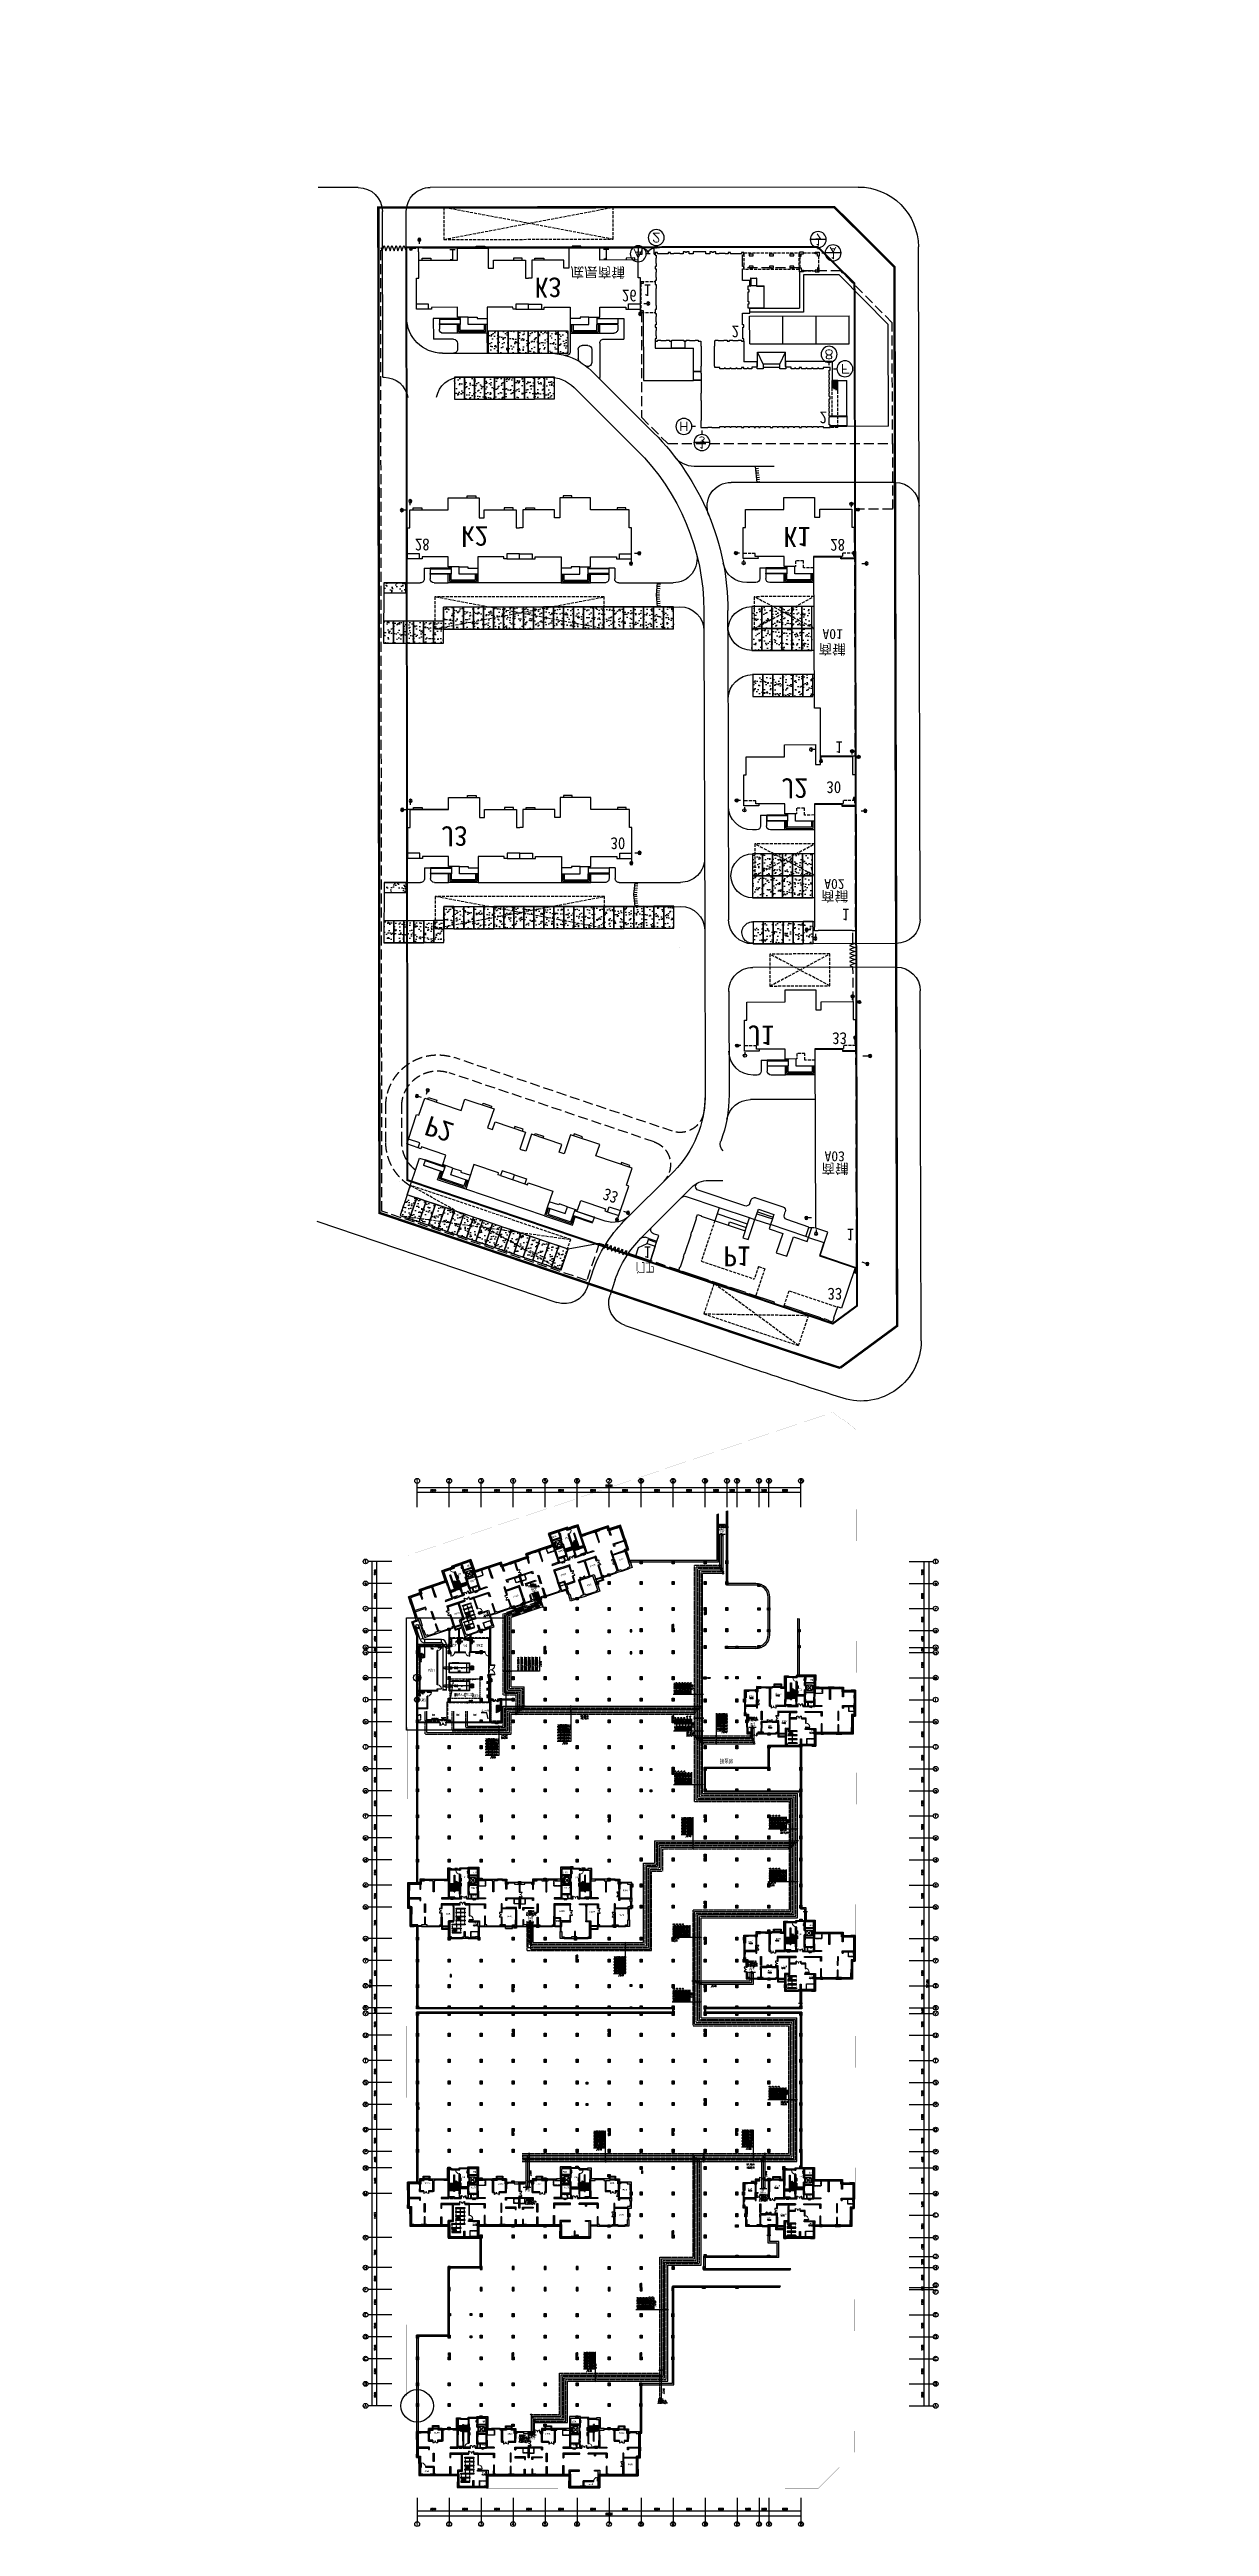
# Model space of a CAD drawing. Extents: x -1348811 to 123514, y -640545 to 749356.
# Drawn here: x -166574 to 123514, y 129439 to 749356 of the extents above; entities that cross this region are included whole.
import ezdxf
from ezdxf.enums import TextEntityAlignment as Align

# ---------------------------------------------------------------- set-up
doc = ezdxf.new("R2010")
doc.units = 0
doc.header["$LTSCALE"] = 10
doc.header["$MEASUREMENT"] = 0
for name, pattern in [('BORDER', [1.75, 0.5, -0.25, 0.5, -0.25, 0, -0.25]), ('DASH', [0.35, 0.25, -0.1]), ('DASHDOT', [25.4, 12.7, -6.35, 0, -6.35]), ('DOTE', [2.42, 2, -0.2, 0.02, -0.2])]:
    doc.linetypes.add(name, pattern=pattern)
doc.layers.get('0').update_dxf_attribs({"linetype": 'CONTINUOUS'})
doc.layers.get('Defpoints').update_dxf_attribs({"linetype": 'CONTINUOUS'})
for name, color, linetype in [('3', 3, 'CONTINUOUS'), ('4', 4, 'CONTINUOUS'), ('A-STAIRS', 9, 'CONTINUOUS'), ('AC-DAMPER', 6, 'CONTINUOUS'), ('AC-DUCT', 4, 'CONTINUOUS'), ('AC-EQUIP', 3, 'CONTINUOUS'), ('AC-heat-DIM', 6, 'CONTINUOUS'), ('ac-heat-gs', 9, 'CONTINUOUS'), ('ac-heat-hs', 80, 'DASH'), ('AC-heat-散热器', 51, 'CONTINUOUS'), ('AC-PIPE-COPPER', 4, 'CONTINUOUS'), ('AC-PIPE-DIM', 6, 'CONTINUOUS'), ('AC-PIPE-DIM1', 20, 'CONTINUOUS'), ('AC-PIPE-No.', 7, 'CONTINUOUS'), ('AC-TEXT', 3, 'CONTINUOUS'), ('AXIS', 3, 'CONTINUOUS'), ('AXIS_TEXT', 7, 'CONTINUOUS'), ('BG', 40, 'CONTINUOUS'), ('car', 62, 'CONTINUOUS'), ('COLU', 1, 'CONTINUOUS'), ('COLU_HATCH', 252, 'CONTINUOUS'), ('DIM_SYMB', 3, 'CONTINUOUS'), ('dxh', 252, 'CONTINUOUS'), ('dxsqt', 1, 'CONTINUOUS'), ('jlq', 1, 'CONTINUOUS'), ('JPS-J-0', 6, 'CONTINUOUS'), ('JPS-WALL', 7, 'CONTINUOUS'), ('JPS-X', 1, 'BORDER'), ('JPS-X-TEXT', 1, 'CONTINUOUS'), ('JPS-XHS', 7, 'CONTINUOUS'), ('jz', 121, 'CONTINUOUS'), ('lm墙', 7, 'CONTINUOUS'), ('OUTLINE', 93, 'DASH'), ('PUB_HATCH', 9, 'CONTINUOUS'), ('Q-200填充', 9, 'CONTINUOUS'), ('road', 7, 'CONTINUOUS'), ('STAIR', 9, 'CONTINUOUS'), ('STAIRS', 9, 'CONTINUOUS'), ('TEXT', 7, 'CONTINUOUS'), ('wall', 8, 'CONTINUOUS'), ('WINDOW', 4, 'CONTINUOUS'), ('商铺', 7, 'CONTINUOUS'), ('围墙', 6, 'CONTINUOUS'), ('图框', 7, 'CONTINUOUS'), ('小路', 55, 'CONTINUOUS'), ('层数', 252, 'CONTINUOUS'), ('控制线', 5, 'CONTINUOUS'), ('楼号', 252, 'CONTINUOUS'), ('消防登高场地', 3, 'CONTINUOUS'), ('道路名', 7, 'CONTINUOUS'), ('铺地', 142, 'CONTINUOUS'), ('防火分区', 6, 'CONTINUOUS'), ('面积', 5, 'CONTINUOUS'), ('高层住宅轮廓线', 7, 'CONTINUOUS')]:
    doc.layers.add(name, color=color, linetype=linetype)
doc.layers.add('ac-temp', color=1, linetype='CONTINUOUS', plot=False)
doc.layers.get('JPS-X').off()
doc.layers.get('防火分区').off()
doc.styles.add('2', font='')
doc.styles.add('_HZTXT', font='tjromans.shx', dxfattribs={"width": 0.8, "bigfont": 'tjhztxt.shx'})
doc.styles.add('_TCH_AXIS', font='COMPLEX', dxfattribs={"bigfont": 'GBCBIG'})
doc.styles.add('_TCH_SPACE', font='SIMPLEX', dxfattribs={"bigfont": 'GBCBIG'})
doc.styles.add('_TEL_DIM', font='SIMPLEX', dxfattribs={"width": 0.8, "height": 3.5, "bigfont": 'HZTXT'})
doc.styles.add('ac-hztxt', font='', dxfattribs={"width": 0.8, "height": 500})
doc.styles.add('AC-TXT', font='tj-romans1.shx', dxfattribs={"width": 0.8})
doc.styles.add('COMPLEX', font='COMPLEX')
doc.styles.add('DIM_FONT', font='SIMPLEX', dxfattribs={"width": 0.8, "bigfont": 'HZTXT'})
doc.styles.add('FS2', font='tjromans.shx', dxfattribs={"width": 0.8, "bigfont": 'tjhztxt.shx'})
doc.styles.add('HZTXT', font='tjromans.shx', dxfattribs={"width": 0.7, "bigfont": 'tjhztxt.shx'})
doc.styles.add('K-HZ', font='tj-romans1.shx', dxfattribs={"width": 0.8, "bigfont": 'tj-hztxt1.shx'})
doc.styles.add('TEXT', font='tjromans.shx', dxfattribs={"width": 0.8, "height": 400, "bigfont": 'tjhztxt.shx'})
doc.styles.add('黑体', font='simhei.ttf')
doc.styles.get('2').set_extended_font_data('SimSun')
doc.styles.get('ac-hztxt').set_extended_font_data('SimSun-18030')
doc.dimstyles.new('AC-AXIS150', dxfattribs={"dimtxt": 350, "dimasz": 1, "dimexe": 200, "dimexo": 150, "dimgap": 100, "dimtad": 1, "dimdec": 0, "dimrnd": 10, "dimzin": 0, "dimdsep": 46, "dimtxsty": 'DIM_FONT', "dimblk1": '_DIMX', "dimblk2": '_DIMX', "dimsah": 1, "dimcen": 0.09, "dimclrd": 256, "dimclrt": 7, "dimazin": 0, "dimtfac": 1, "dimtdec": 0, "dimtix": 1, "dimtmove": 2, "dimatfit": 3, "dimldrblk": '_DIMX', "dimfxl": 0, "dimtolj": 1, "dimtzin": 0, "dimlwd": -1, "dimarcsym": 0})
doc.dimstyles.new('DIMN150', dxfattribs={"dimscale": 1.5, "dimtxt": 300, "dimasz": 100, "dimexe": 250, "dimexo": 300, "dimgap": 150, "dimtad": 1, "dimdec": 0, "dimzin": 0, "dimdsep": 46, "dimtxsty": 'DIM_FONT', "dimblk": 'ARCHTICK', "dimcen": 0.09, "dimclrt": 7, "dimazin": 2, "dimtfac": 1, "dimtdec": 0, "dimtix": 1, "dimtmove": 2, "dimatfit": 3, "dimfxl": 0, "dimtolj": 1, "dimtzin": 0, "dimarcsym": 0})

# ---------------------------------------------------------------- blocks, each defined once
blk = doc.blocks.new('_ArchTick')
at = {"color": 0, "linetype": 'ByBlock', "const_width": 0.4}
blk.add_lwpolyline([(-0.5, -0.5), (0.5, 0.5)], dxfattribs=at)
blk = doc.blocks.new('*D1557')
at = {"layer": 'AXIS', "color": 0, "lineweight": -2}
for p, q in [((0, 14025), (0, 18900)), ((96000, 14025), (96000, 18900)), ((0, 18525), (96000, 18525))]:
    blk.add_line(p, q, dxfattribs=at)
at = {"layer": 'Defpoints', "color": 0}
for p in [(0, 13575), (96000, 18525), (96000, 13575)]:
    blk.add_point(p, dxfattribs=at)
at = {"layer": 'AXIS', "color": 0, "lineweight": -2, "xscale": 150, "yscale": 150, "zscale": 150, "rotation": 180}
blk.add_blockref('_ArchTick', (0, 18525), dxfattribs=at)
at = {"layer": 'AXIS', "color": 0, "lineweight": -2, "xscale": 150, "yscale": 150, "zscale": 150}
blk.add_blockref('_ArchTick', (96000, 18525), dxfattribs=at)
at = {"layer": 'AXIS', "color": 7, "insert": (48000, 18975), "char_height": 450, "attachment_point": 5, "style": 'DIM_FONT'}
blk.add_mtext('\\A1;96000', dxfattribs=at)
blk = doc.blocks.new('*D1558')
at = {"layer": 'AXIS', "color": 0, "lineweight": -2}
for p, q in [((0, 14025), (0, 17700)), ((0, 17325), (8000, 17325)), ((8000, 14025), (8000, 17700))]:
    blk.add_line(p, q, dxfattribs=at)
at = {"layer": 'Defpoints', "color": 0}
for p in [(0, 13575), (8000, 17325), (8000, 13575)]:
    blk.add_point(p, dxfattribs=at)
at = {"layer": 'AXIS', "color": 0, "lineweight": -2, "xscale": 150, "yscale": 150, "zscale": 150, "rotation": 180}
blk.add_blockref('_ArchTick', (0, 17325), dxfattribs=at)
at = {"layer": 'AXIS', "color": 0, "lineweight": -2, "xscale": 150, "yscale": 150, "zscale": 150}
blk.add_blockref('_ArchTick', (8000, 17325), dxfattribs=at)
at = {"layer": 'AXIS', "color": 7, "insert": (4000, 17775), "char_height": 450, "attachment_point": 5, "style": 'DIM_FONT'}
blk.add_mtext('\\A1;8000', dxfattribs=at)
blk = doc.blocks.new('*D1559')
at = {"layer": 'AXIS', "color": 0, "lineweight": -2}
for p, q in [((8000, 14025), (8000, 17700)), ((8000, 17325), (16000, 17325)), ((16000, 14025), (16000, 17700))]:
    blk.add_line(p, q, dxfattribs=at)
at = {"layer": 'Defpoints', "color": 0}
for p in [(8000, 13575), (16000, 17325), (16000, 13575)]:
    blk.add_point(p, dxfattribs=at)
at = {"layer": 'AXIS', "color": 0, "lineweight": -2, "xscale": 150, "yscale": 150, "zscale": 150, "rotation": 180}
blk.add_blockref('_ArchTick', (8000, 17325), dxfattribs=at)
at = {"layer": 'AXIS', "color": 0, "lineweight": -2, "xscale": 150, "yscale": 150, "zscale": 150}
blk.add_blockref('_ArchTick', (16000, 17325), dxfattribs=at)
at = {"layer": 'AXIS', "color": 7, "insert": (12000, 17775), "char_height": 450, "attachment_point": 5, "style": 'DIM_FONT'}
blk.add_mtext('\\A1;8000', dxfattribs=at)
blk = doc.blocks.new('*D1560')
at = {"layer": 'AXIS', "color": 0, "lineweight": -2}
for p, q in [((16000, 14025), (16000, 17700)), ((16000, 17325), (24000, 17325)), ((24000, 14025), (24000, 17700))]:
    blk.add_line(p, q, dxfattribs=at)
at = {"layer": 'Defpoints', "color": 0}
for p in [(16000, 13575), (24000, 17325), (24000, 13575)]:
    blk.add_point(p, dxfattribs=at)
at = {"layer": 'AXIS', "color": 0, "lineweight": -2, "xscale": 150, "yscale": 150, "zscale": 150, "rotation": 180}
blk.add_blockref('_ArchTick', (16000, 17325), dxfattribs=at)
at = {"layer": 'AXIS', "color": 0, "lineweight": -2, "xscale": 150, "yscale": 150, "zscale": 150}
blk.add_blockref('_ArchTick', (24000, 17325), dxfattribs=at)
at = {"layer": 'AXIS', "color": 7, "insert": (20000, 17775), "char_height": 450, "attachment_point": 5, "style": 'DIM_FONT'}
blk.add_mtext('\\A1;8000', dxfattribs=at)
blk = doc.blocks.new('*D1561')
at = {"layer": 'AXIS', "color": 0, "lineweight": -2}
for p, q in [((24000, 14025), (24000, 17700)), ((24000, 17325), (32000, 17325)), ((32000, 14025), (32000, 17700))]:
    blk.add_line(p, q, dxfattribs=at)
at = {"layer": 'Defpoints', "color": 0}
for p in [(24000, 13575), (32000, 17325), (32000, 13575)]:
    blk.add_point(p, dxfattribs=at)
at = {"layer": 'AXIS', "color": 0, "lineweight": -2, "xscale": 150, "yscale": 150, "zscale": 150, "rotation": 180}
blk.add_blockref('_ArchTick', (24000, 17325), dxfattribs=at)
at = {"layer": 'AXIS', "color": 0, "lineweight": -2, "xscale": 150, "yscale": 150, "zscale": 150}
blk.add_blockref('_ArchTick', (32000, 17325), dxfattribs=at)
at = {"layer": 'AXIS', "color": 7, "insert": (28000, 17775), "char_height": 450, "attachment_point": 5, "style": 'DIM_FONT'}
blk.add_mtext('\\A1;8000', dxfattribs=at)
blk = doc.blocks.new('*D1562')
at = {"layer": 'AXIS', "color": 0, "lineweight": -2}
for p, q in [((32000, 14025), (32000, 17700)), ((32000, 17325), (40000, 17325)), ((40000, 14025), (40000, 17700))]:
    blk.add_line(p, q, dxfattribs=at)
at = {"layer": 'Defpoints', "color": 0}
for p in [(32000, 13575), (40000, 17325), (40000, 13575)]:
    blk.add_point(p, dxfattribs=at)
at = {"layer": 'AXIS', "color": 0, "lineweight": -2, "xscale": 150, "yscale": 150, "zscale": 150, "rotation": 180}
blk.add_blockref('_ArchTick', (32000, 17325), dxfattribs=at)
at = {"layer": 'AXIS', "color": 0, "lineweight": -2, "xscale": 150, "yscale": 150, "zscale": 150}
blk.add_blockref('_ArchTick', (40000, 17325), dxfattribs=at)
at = {"layer": 'AXIS', "color": 7, "insert": (36000, 17775), "char_height": 450, "attachment_point": 5, "style": 'DIM_FONT'}
blk.add_mtext('\\A1;8000', dxfattribs=at)
blk = doc.blocks.new('*D1563')
at = {"layer": 'AXIS', "color": 0, "lineweight": -2}
for p, q in [((40000, 14025), (40000, 17700)), ((40000, 17325), (48000, 17325)), ((48000, 14025), (48000, 17700))]:
    blk.add_line(p, q, dxfattribs=at)
at = {"layer": 'Defpoints', "color": 0}
for p in [(40000, 13575), (48000, 17325), (48000, 13575)]:
    blk.add_point(p, dxfattribs=at)
at = {"layer": 'AXIS', "color": 0, "lineweight": -2, "xscale": 150, "yscale": 150, "zscale": 150, "rotation": 180}
blk.add_blockref('_ArchTick', (40000, 17325), dxfattribs=at)
at = {"layer": 'AXIS', "color": 0, "lineweight": -2, "xscale": 150, "yscale": 150, "zscale": 150}
blk.add_blockref('_ArchTick', (48000, 17325), dxfattribs=at)
at = {"layer": 'AXIS', "color": 7, "insert": (44000, 17775), "char_height": 450, "attachment_point": 5, "style": 'DIM_FONT'}
blk.add_mtext('\\A1;8000', dxfattribs=at)
blk = doc.blocks.new('*D1564')
at = {"layer": 'AXIS', "color": 0, "lineweight": -2}
for p, q in [((48000, 14025), (48000, 17700)), ((48000, 17325), (56000, 17325)), ((56000, 14025), (56000, 17700))]:
    blk.add_line(p, q, dxfattribs=at)
at = {"layer": 'Defpoints', "color": 0}
for p in [(48000, 13575), (56000, 17325), (56000, 13575)]:
    blk.add_point(p, dxfattribs=at)
at = {"layer": 'AXIS', "color": 0, "lineweight": -2, "xscale": 150, "yscale": 150, "zscale": 150, "rotation": 180}
blk.add_blockref('_ArchTick', (48000, 17325), dxfattribs=at)
at = {"layer": 'AXIS', "color": 0, "lineweight": -2, "xscale": 150, "yscale": 150, "zscale": 150}
blk.add_blockref('_ArchTick', (56000, 17325), dxfattribs=at)
at = {"layer": 'AXIS', "color": 7, "insert": (52000, 17775), "char_height": 450, "attachment_point": 5, "style": 'DIM_FONT'}
blk.add_mtext('\\A1;8000', dxfattribs=at)
blk = doc.blocks.new('*D1565')
at = {"layer": 'AXIS', "color": 0, "lineweight": -2}
for p, q in [((56000, 14025), (56000, 17700)), ((56000, 17325), (64000, 17325)), ((64000, 14025), (64000, 17700))]:
    blk.add_line(p, q, dxfattribs=at)
at = {"layer": 'Defpoints', "color": 0}
for p in [(56000, 13575), (64000, 17325), (64000, 13575)]:
    blk.add_point(p, dxfattribs=at)
at = {"layer": 'AXIS', "color": 0, "lineweight": -2, "xscale": 150, "yscale": 150, "zscale": 150, "rotation": 180}
blk.add_blockref('_ArchTick', (56000, 17325), dxfattribs=at)
at = {"layer": 'AXIS', "color": 0, "lineweight": -2, "xscale": 150, "yscale": 150, "zscale": 150}
blk.add_blockref('_ArchTick', (64000, 17325), dxfattribs=at)
at = {"layer": 'AXIS', "color": 7, "insert": (60000, 17775), "char_height": 450, "attachment_point": 5, "style": 'DIM_FONT'}
blk.add_mtext('\\A1;8000', dxfattribs=at)
blk = doc.blocks.new('*D1566')
at = {"layer": 'AXIS', "color": 0, "lineweight": -2}
for p, q in [((64000, 14025), (64000, 17700)), ((64000, 17325), (72000, 17325)), ((72000, 14025), (72000, 17700))]:
    blk.add_line(p, q, dxfattribs=at)
at = {"layer": 'Defpoints', "color": 0}
for p in [(64000, 13575), (72000, 17325), (72000, 13575)]:
    blk.add_point(p, dxfattribs=at)
at = {"layer": 'AXIS', "color": 0, "lineweight": -2, "xscale": 150, "yscale": 150, "zscale": 150, "rotation": 180}
blk.add_blockref('_ArchTick', (64000, 17325), dxfattribs=at)
at = {"layer": 'AXIS', "color": 0, "lineweight": -2, "xscale": 150, "yscale": 150, "zscale": 150}
blk.add_blockref('_ArchTick', (72000, 17325), dxfattribs=at)
at = {"layer": 'AXIS', "color": 7, "insert": (68000, 17775), "char_height": 450, "attachment_point": 5, "style": 'DIM_FONT'}
blk.add_mtext('\\A1;8000', dxfattribs=at)
blk = doc.blocks.new('*D1567')
at = {"layer": 'AXIS', "color": 0, "lineweight": -2}
for p, q in [((72000, 14025), (72000, 17700)), ((72000, 17325), (77500, 17325)), ((77500, 14025), (77500, 17700))]:
    blk.add_line(p, q, dxfattribs=at)
at = {"layer": 'Defpoints', "color": 0}
for p in [(72000, 13575), (77500, 17325), (77500, 13575)]:
    blk.add_point(p, dxfattribs=at)
at = {"layer": 'AXIS', "color": 0, "lineweight": -2, "xscale": 150, "yscale": 150, "zscale": 150, "rotation": 180}
blk.add_blockref('_ArchTick', (72000, 17325), dxfattribs=at)
at = {"layer": 'AXIS', "color": 0, "lineweight": -2, "xscale": 150, "yscale": 150, "zscale": 150}
blk.add_blockref('_ArchTick', (77500, 17325), dxfattribs=at)
at = {"layer": 'AXIS', "color": 7, "insert": (74750, 17775), "char_height": 450, "attachment_point": 5, "style": 'DIM_FONT'}
blk.add_mtext('\\A1;5500', dxfattribs=at)
blk = doc.blocks.new('*D1568')
at = {"layer": 'AXIS', "color": 0, "lineweight": -2}
for p, q in [((77500, 14025), (77500, 17700)), ((77500, 17325), (80000, 17325)), ((80000, 14025), (80000, 17700))]:
    blk.add_line(p, q, dxfattribs=at)
at = {"layer": 'Defpoints', "color": 0}
for p in [(77500, 13575), (80000, 17325), (80000, 13575)]:
    blk.add_point(p, dxfattribs=at)
at = {"layer": 'AXIS', "color": 0, "lineweight": -2, "xscale": 150, "yscale": 150, "zscale": 150, "rotation": 180}
blk.add_blockref('_ArchTick', (77500, 17325), dxfattribs=at)
at = {"layer": 'AXIS', "color": 0, "lineweight": -2, "xscale": 150, "yscale": 150, "zscale": 150}
blk.add_blockref('_ArchTick', (80000, 17325), dxfattribs=at)
at = {"layer": 'AXIS', "color": 7, "insert": (78750, 17775), "char_height": 450, "attachment_point": 5, "style": 'DIM_FONT'}
blk.add_mtext('\\A1;2500', dxfattribs=at)
blk = doc.blocks.new('*D1569')
at = {"layer": 'AXIS', "color": 0, "lineweight": -2}
for p, q in [((80000, 14025), (80000, 17700)), ((80000, 17325), (85500, 17325)), ((85500, 14025), (85500, 17700))]:
    blk.add_line(p, q, dxfattribs=at)
at = {"layer": 'Defpoints', "color": 0}
for p in [(80000, 13575), (85500, 17325), (85500, 13575)]:
    blk.add_point(p, dxfattribs=at)
at = {"layer": 'AXIS', "color": 0, "lineweight": -2, "xscale": 150, "yscale": 150, "zscale": 150, "rotation": 180}
blk.add_blockref('_ArchTick', (80000, 17325), dxfattribs=at)
at = {"layer": 'AXIS', "color": 0, "lineweight": -2, "xscale": 150, "yscale": 150, "zscale": 150}
blk.add_blockref('_ArchTick', (85500, 17325), dxfattribs=at)
at = {"layer": 'AXIS', "color": 7, "insert": (82750, 17775), "char_height": 450, "attachment_point": 5, "style": 'DIM_FONT'}
blk.add_mtext('\\A1;5500', dxfattribs=at)
blk = doc.blocks.new('*D1570')
at = {"layer": 'AXIS', "color": 0, "lineweight": -2}
for p, q in [((85500, 14025), (85500, 17700)), ((85500, 17325), (88000, 17325)), ((88000, 14025), (88000, 17700))]:
    blk.add_line(p, q, dxfattribs=at)
at = {"layer": 'Defpoints', "color": 0}
for p in [(85500, 13575), (88000, 17325), (88000, 13575)]:
    blk.add_point(p, dxfattribs=at)
at = {"layer": 'AXIS', "color": 0, "lineweight": -2, "xscale": 150, "yscale": 150, "zscale": 150, "rotation": 180}
blk.add_blockref('_ArchTick', (85500, 17325), dxfattribs=at)
at = {"layer": 'AXIS', "color": 0, "lineweight": -2, "xscale": 150, "yscale": 150, "zscale": 150}
blk.add_blockref('_ArchTick', (88000, 17325), dxfattribs=at)
at = {"layer": 'AXIS', "color": 7, "insert": (86750, 17775), "char_height": 450, "attachment_point": 5, "style": 'DIM_FONT'}
blk.add_mtext('\\A1;2500', dxfattribs=at)
blk = doc.blocks.new('*D1571')
at = {"layer": 'AXIS', "color": 0, "lineweight": -2}
for p, q in [((88000, 14025), (88000, 17700)), ((88000, 17325), (96000, 17325)), ((96000, 14025), (96000, 17700))]:
    blk.add_line(p, q, dxfattribs=at)
at = {"layer": 'Defpoints', "color": 0}
for p in [(88000, 13575), (96000, 17325), (96000, 13575)]:
    blk.add_point(p, dxfattribs=at)
at = {"layer": 'AXIS', "color": 0, "lineweight": -2, "xscale": 150, "yscale": 150, "zscale": 150, "rotation": 180}
blk.add_blockref('_ArchTick', (88000, 17325), dxfattribs=at)
at = {"layer": 'AXIS', "color": 0, "lineweight": -2, "xscale": 150, "yscale": 150, "zscale": 150}
blk.add_blockref('_ArchTick', (96000, 17325), dxfattribs=at)
at = {"layer": 'AXIS', "color": 7, "insert": (92000, 17775), "char_height": 450, "attachment_point": 5, "style": 'DIM_FONT'}
blk.add_mtext('\\A1;8000', dxfattribs=at)
blk = doc.blocks.new('_AXISO')
blk.add_circle((0, 0), 0.5)
at = {"layer": 'AXIS_TEXT', "style": 'COMPLEX', "width": 1.041667}
blk.add_attdef('A', text='', height=0.56, dxfattribs=at).set_placement((-0.25, -0.28), (0.25, -0.28), align=Align.FIT)
blk = doc.blocks.new('*D1572')
at = {"layer": 'AXIS', "color": 0, "lineweight": -2}
for p, q in [((0, -234321), (0, -239196)), ((96000, -234321), (96000, -239196)), ((0, -238821), (96000, -238821))]:
    blk.add_line(p, q, dxfattribs=at)
at = {"layer": 'Defpoints', "color": 0}
for p in [(0, -233871), (96000, -233871), (96000, -238821)]:
    blk.add_point(p, dxfattribs=at)
at = {"layer": 'AXIS', "color": 0, "lineweight": -2, "xscale": 150, "yscale": 150, "zscale": 150, "rotation": 180}
blk.add_blockref('_ArchTick', (0, -238821), dxfattribs=at)
at = {"layer": 'AXIS', "color": 0, "lineweight": -2, "xscale": 150, "yscale": 150, "zscale": 150}
blk.add_blockref('_ArchTick', (96000, -238821), dxfattribs=at)
at = {"layer": 'AXIS', "color": 7, "insert": (48000, -238371), "char_height": 450, "attachment_point": 5, "style": 'DIM_FONT'}
blk.add_mtext('\\A1;96000', dxfattribs=at)
blk = doc.blocks.new('*D1573')
at = {"layer": 'AXIS', "color": 0, "lineweight": -2}
for p, q in [((0, -234321), (0, -237996)), ((8000, -234321), (8000, -237996)), ((0, -237621), (8000, -237621))]:
    blk.add_line(p, q, dxfattribs=at)
at = {"layer": 'Defpoints', "color": 0}
for p in [(0, -233871), (8000, -233871), (8000, -237621)]:
    blk.add_point(p, dxfattribs=at)
at = {"layer": 'AXIS', "color": 0, "lineweight": -2, "xscale": 150, "yscale": 150, "zscale": 150, "rotation": 180}
blk.add_blockref('_ArchTick', (0, -237621), dxfattribs=at)
at = {"layer": 'AXIS', "color": 0, "lineweight": -2, "xscale": 150, "yscale": 150, "zscale": 150}
blk.add_blockref('_ArchTick', (8000, -237621), dxfattribs=at)
at = {"layer": 'AXIS', "color": 7, "insert": (4000, -237171), "char_height": 450, "attachment_point": 5, "style": 'DIM_FONT'}
blk.add_mtext('\\A1;8000', dxfattribs=at)
blk = doc.blocks.new('*D1574')
at = {"layer": 'AXIS', "color": 0, "lineweight": -2}
for p, q in [((8000, -234321), (8000, -237996)), ((16000, -234321), (16000, -237996)), ((8000, -237621), (16000, -237621))]:
    blk.add_line(p, q, dxfattribs=at)
at = {"layer": 'Defpoints', "color": 0}
for p in [(8000, -233871), (16000, -233871), (16000, -237621)]:
    blk.add_point(p, dxfattribs=at)
at = {"layer": 'AXIS', "color": 0, "lineweight": -2, "xscale": 150, "yscale": 150, "zscale": 150, "rotation": 180}
blk.add_blockref('_ArchTick', (8000, -237621), dxfattribs=at)
at = {"layer": 'AXIS', "color": 0, "lineweight": -2, "xscale": 150, "yscale": 150, "zscale": 150}
blk.add_blockref('_ArchTick', (16000, -237621), dxfattribs=at)
at = {"layer": 'AXIS', "color": 7, "insert": (12000, -237171), "char_height": 450, "attachment_point": 5, "style": 'DIM_FONT'}
blk.add_mtext('\\A1;8000', dxfattribs=at)
blk = doc.blocks.new('*D1575')
at = {"layer": 'AXIS', "color": 0, "lineweight": -2}
for p, q in [((16000, -234321), (16000, -237996)), ((24000, -234321), (24000, -237996)), ((16000, -237621), (24000, -237621))]:
    blk.add_line(p, q, dxfattribs=at)
at = {"layer": 'Defpoints', "color": 0}
for p in [(16000, -233871), (24000, -233871), (24000, -237621)]:
    blk.add_point(p, dxfattribs=at)
at = {"layer": 'AXIS', "color": 0, "lineweight": -2, "xscale": 150, "yscale": 150, "zscale": 150, "rotation": 180}
blk.add_blockref('_ArchTick', (16000, -237621), dxfattribs=at)
at = {"layer": 'AXIS', "color": 0, "lineweight": -2, "xscale": 150, "yscale": 150, "zscale": 150}
blk.add_blockref('_ArchTick', (24000, -237621), dxfattribs=at)
at = {"layer": 'AXIS', "color": 7, "insert": (20000, -237171), "char_height": 450, "attachment_point": 5, "style": 'DIM_FONT'}
blk.add_mtext('\\A1;8000', dxfattribs=at)
blk = doc.blocks.new('*D1576')
at = {"layer": 'AXIS', "color": 0, "lineweight": -2}
for p, q in [((24000, -234321), (24000, -237996)), ((32000, -234321), (32000, -237996)), ((24000, -237621), (32000, -237621))]:
    blk.add_line(p, q, dxfattribs=at)
at = {"layer": 'Defpoints', "color": 0}
for p in [(24000, -233871), (32000, -233871), (32000, -237621)]:
    blk.add_point(p, dxfattribs=at)
at = {"layer": 'AXIS', "color": 0, "lineweight": -2, "xscale": 150, "yscale": 150, "zscale": 150, "rotation": 180}
blk.add_blockref('_ArchTick', (24000, -237621), dxfattribs=at)
at = {"layer": 'AXIS', "color": 0, "lineweight": -2, "xscale": 150, "yscale": 150, "zscale": 150}
blk.add_blockref('_ArchTick', (32000, -237621), dxfattribs=at)
at = {"layer": 'AXIS', "color": 7, "insert": (28000, -237171), "char_height": 450, "attachment_point": 5, "style": 'DIM_FONT'}
blk.add_mtext('\\A1;8000', dxfattribs=at)
blk = doc.blocks.new('*D1577')
at = {"layer": 'AXIS', "color": 0, "lineweight": -2}
for p, q in [((32000, -234321), (32000, -237996)), ((40000, -234321), (40000, -237996)), ((32000, -237621), (40000, -237621))]:
    blk.add_line(p, q, dxfattribs=at)
at = {"layer": 'Defpoints', "color": 0}
for p in [(32000, -233871), (40000, -233871), (40000, -237621)]:
    blk.add_point(p, dxfattribs=at)
at = {"layer": 'AXIS', "color": 0, "lineweight": -2, "xscale": 150, "yscale": 150, "zscale": 150, "rotation": 180}
blk.add_blockref('_ArchTick', (32000, -237621), dxfattribs=at)
at = {"layer": 'AXIS', "color": 0, "lineweight": -2, "xscale": 150, "yscale": 150, "zscale": 150}
blk.add_blockref('_ArchTick', (40000, -237621), dxfattribs=at)
at = {"layer": 'AXIS', "color": 7, "insert": (36000, -237171), "char_height": 450, "attachment_point": 5, "style": 'DIM_FONT'}
blk.add_mtext('\\A1;8000', dxfattribs=at)
blk = doc.blocks.new('*D1578')
at = {"layer": 'AXIS', "color": 0, "lineweight": -2}
for p, q in [((40000, -234321), (40000, -237996)), ((48000, -234321), (48000, -237996)), ((40000, -237621), (48000, -237621))]:
    blk.add_line(p, q, dxfattribs=at)
at = {"layer": 'Defpoints', "color": 0}
for p in [(40000, -233871), (48000, -233871), (48000, -237621)]:
    blk.add_point(p, dxfattribs=at)
at = {"layer": 'AXIS', "color": 0, "lineweight": -2, "xscale": 150, "yscale": 150, "zscale": 150, "rotation": 180}
blk.add_blockref('_ArchTick', (40000, -237621), dxfattribs=at)
at = {"layer": 'AXIS', "color": 0, "lineweight": -2, "xscale": 150, "yscale": 150, "zscale": 150}
blk.add_blockref('_ArchTick', (48000, -237621), dxfattribs=at)
at = {"layer": 'AXIS', "color": 7, "insert": (44000, -237171), "char_height": 450, "attachment_point": 5, "style": 'DIM_FONT'}
blk.add_mtext('\\A1;8000', dxfattribs=at)
blk = doc.blocks.new('*D1579')
at = {"layer": 'AXIS', "color": 0, "lineweight": -2}
for p, q in [((48000, -234321), (48000, -237996)), ((56000, -234321), (56000, -237996)), ((48000, -237621), (56000, -237621))]:
    blk.add_line(p, q, dxfattribs=at)
at = {"layer": 'Defpoints', "color": 0}
for p in [(48000, -233871), (56000, -233871), (56000, -237621)]:
    blk.add_point(p, dxfattribs=at)
at = {"layer": 'AXIS', "color": 0, "lineweight": -2, "xscale": 150, "yscale": 150, "zscale": 150, "rotation": 180}
blk.add_blockref('_ArchTick', (48000, -237621), dxfattribs=at)
at = {"layer": 'AXIS', "color": 0, "lineweight": -2, "xscale": 150, "yscale": 150, "zscale": 150}
blk.add_blockref('_ArchTick', (56000, -237621), dxfattribs=at)
at = {"layer": 'AXIS', "color": 7, "insert": (52000, -237171), "char_height": 450, "attachment_point": 5, "style": 'DIM_FONT'}
blk.add_mtext('\\A1;8000', dxfattribs=at)
blk = doc.blocks.new('*D1580')
at = {"layer": 'AXIS', "color": 0, "lineweight": -2}
for p, q in [((56000, -234321), (56000, -237996)), ((64000, -234321), (64000, -237996)), ((56000, -237621), (64000, -237621))]:
    blk.add_line(p, q, dxfattribs=at)
at = {"layer": 'Defpoints', "color": 0}
for p in [(56000, -233871), (64000, -233871), (64000, -237621)]:
    blk.add_point(p, dxfattribs=at)
at = {"layer": 'AXIS', "color": 0, "lineweight": -2, "xscale": 150, "yscale": 150, "zscale": 150, "rotation": 180}
blk.add_blockref('_ArchTick', (56000, -237621), dxfattribs=at)
at = {"layer": 'AXIS', "color": 0, "lineweight": -2, "xscale": 150, "yscale": 150, "zscale": 150}
blk.add_blockref('_ArchTick', (64000, -237621), dxfattribs=at)
at = {"layer": 'AXIS', "color": 7, "insert": (60000, -237171), "char_height": 450, "attachment_point": 5, "style": 'DIM_FONT'}
blk.add_mtext('\\A1;8000', dxfattribs=at)
blk = doc.blocks.new('*D1581')
at = {"layer": 'AXIS', "color": 0, "lineweight": -2}
for p, q in [((64000, -234321), (64000, -237996)), ((72000, -234321), (72000, -237996)), ((64000, -237621), (72000, -237621))]:
    blk.add_line(p, q, dxfattribs=at)
at = {"layer": 'Defpoints', "color": 0}
for p in [(64000, -233871), (72000, -233871), (72000, -237621)]:
    blk.add_point(p, dxfattribs=at)
at = {"layer": 'AXIS', "color": 0, "lineweight": -2, "xscale": 150, "yscale": 150, "zscale": 150, "rotation": 180}
blk.add_blockref('_ArchTick', (64000, -237621), dxfattribs=at)
at = {"layer": 'AXIS', "color": 0, "lineweight": -2, "xscale": 150, "yscale": 150, "zscale": 150}
blk.add_blockref('_ArchTick', (72000, -237621), dxfattribs=at)
at = {"layer": 'AXIS', "color": 7, "insert": (68000, -237171), "char_height": 450, "attachment_point": 5, "style": 'DIM_FONT'}
blk.add_mtext('\\A1;8000', dxfattribs=at)
blk = doc.blocks.new('*D1582')
at = {"layer": 'AXIS', "color": 0, "lineweight": -2}
for p, q in [((72000, -234321), (72000, -237996)), ((80000, -234321), (80000, -237996)), ((72000, -237621), (80000, -237621))]:
    blk.add_line(p, q, dxfattribs=at)
at = {"layer": 'Defpoints', "color": 0}
for p in [(72000, -233871), (80000, -233871), (80000, -237621)]:
    blk.add_point(p, dxfattribs=at)
at = {"layer": 'AXIS', "color": 0, "lineweight": -2, "xscale": 150, "yscale": 150, "zscale": 150, "rotation": 180}
blk.add_blockref('_ArchTick', (72000, -237621), dxfattribs=at)
at = {"layer": 'AXIS', "color": 0, "lineweight": -2, "xscale": 150, "yscale": 150, "zscale": 150}
blk.add_blockref('_ArchTick', (80000, -237621), dxfattribs=at)
at = {"layer": 'AXIS', "color": 7, "insert": (76000, -237171), "char_height": 450, "attachment_point": 5, "style": 'DIM_FONT'}
blk.add_mtext('\\A1;8000', dxfattribs=at)
blk = doc.blocks.new('*D1583')
at = {"layer": 'AXIS', "color": 0, "lineweight": -2}
for p, q in [((80000, -234321), (80000, -237996)), ((85500, -234321), (85500, -237996)), ((80000, -237621), (85500, -237621))]:
    blk.add_line(p, q, dxfattribs=at)
at = {"layer": 'Defpoints', "color": 0}
for p in [(80000, -233871), (85500, -233871), (85500, -237621)]:
    blk.add_point(p, dxfattribs=at)
at = {"layer": 'AXIS', "color": 0, "lineweight": -2, "xscale": 150, "yscale": 150, "zscale": 150, "rotation": 180}
blk.add_blockref('_ArchTick', (80000, -237621), dxfattribs=at)
at = {"layer": 'AXIS', "color": 0, "lineweight": -2, "xscale": 150, "yscale": 150, "zscale": 150}
blk.add_blockref('_ArchTick', (85500, -237621), dxfattribs=at)
at = {"layer": 'AXIS', "color": 7, "insert": (82750, -237171), "char_height": 450, "attachment_point": 5, "style": 'DIM_FONT'}
blk.add_mtext('\\A1;5500', dxfattribs=at)
blk = doc.blocks.new('*D1584')
at = {"layer": 'AXIS', "color": 0, "lineweight": -2}
for p, q in [((85500, -234321), (85500, -237996)), ((88000, -234321), (88000, -237996)), ((85500, -237621), (88000, -237621))]:
    blk.add_line(p, q, dxfattribs=at)
at = {"layer": 'Defpoints', "color": 0}
for p in [(85500, -233871), (88000, -233871), (88000, -237621)]:
    blk.add_point(p, dxfattribs=at)
at = {"layer": 'AXIS', "color": 0, "lineweight": -2, "xscale": 150, "yscale": 150, "zscale": 150, "rotation": 180}
blk.add_blockref('_ArchTick', (85500, -237621), dxfattribs=at)
at = {"layer": 'AXIS', "color": 0, "lineweight": -2, "xscale": 150, "yscale": 150, "zscale": 150}
blk.add_blockref('_ArchTick', (88000, -237621), dxfattribs=at)
at = {"layer": 'AXIS', "color": 7, "insert": (86750, -237171), "char_height": 450, "attachment_point": 5, "style": 'DIM_FONT'}
blk.add_mtext('\\A1;2500', dxfattribs=at)
blk = doc.blocks.new('*D1585')
at = {"layer": 'AXIS', "color": 0, "lineweight": -2}
for p, q in [((88000, -234321), (88000, -237996)), ((96000, -234321), (96000, -237996)), ((88000, -237621), (96000, -237621))]:
    blk.add_line(p, q, dxfattribs=at)
at = {"layer": 'Defpoints', "color": 0}
for p in [(88000, -233871), (96000, -233871), (96000, -237621)]:
    blk.add_point(p, dxfattribs=at)
at = {"layer": 'AXIS', "color": 0, "lineweight": -2, "xscale": 150, "yscale": 150, "zscale": 150, "rotation": 180}
blk.add_blockref('_ArchTick', (88000, -237621), dxfattribs=at)
at = {"layer": 'AXIS', "color": 0, "lineweight": -2, "xscale": 150, "yscale": 150, "zscale": 150}
blk.add_blockref('_ArchTick', (96000, -237621), dxfattribs=at)
at = {"layer": 'AXIS', "color": 7, "insert": (92000, -237171), "char_height": 450, "attachment_point": 5, "style": 'DIM_FONT'}
blk.add_mtext('\\A1;8000', dxfattribs=at)
blk = doc.blocks.new('*D1586')
at = {"layer": 'AXIS', "color": 0, "lineweight": -2}
for p, q in [((123531, 0), (128406, 0)), ((128031, -211333), (128031, 0)), ((123531, -211333), (128406, -211333))]:
    blk.add_line(p, q, dxfattribs=at)
at = {"layer": 'Defpoints', "color": 0}
for p in [(123081, 0), (128031, 0), (123081, -211333)]:
    blk.add_point(p, dxfattribs=at)
at = {"layer": 'AXIS', "color": 0, "lineweight": -2, "xscale": 150, "yscale": 150, "zscale": 150}
for p, rotation in [((128031, 0), 90), ((128031, -211333), 270)]:
    blk.add_blockref('_ArchTick', p, dxfattribs=dict(at, rotation=rotation))
at = {"layer": 'AXIS', "color": 7, "insert": (127581, -105667), "char_height": 450, "attachment_point": 5, "rotation": 90, "style": 'DIM_FONT'}
blk.add_mtext('\\A1;211333', dxfattribs=at)
blk = doc.blocks.new('*D1587')
at = {"layer": 'AXIS', "color": 0, "lineweight": -2}
for p, q in [((123531, -205833), (127206, -205833)), ((126831, -211333), (126831, -205833)), ((123531, -211333), (127206, -211333))]:
    blk.add_line(p, q, dxfattribs=at)
at = {"layer": 'Defpoints', "color": 0}
for p in [(123081, -205833), (126831, -205833), (123081, -211333)]:
    blk.add_point(p, dxfattribs=at)
at = {"layer": 'AXIS', "color": 0, "lineweight": -2, "xscale": 150, "yscale": 150, "zscale": 150}
for p, rotation in [((126831, -205833), 90), ((126831, -211333), 270)]:
    blk.add_blockref('_ArchTick', p, dxfattribs=dict(at, rotation=rotation))
at = {"layer": 'AXIS', "color": 7, "insert": (126381, -208583), "char_height": 450, "attachment_point": 5, "rotation": 90, "style": 'DIM_FONT'}
blk.add_mtext('\\A1;5500', dxfattribs=at)
blk = doc.blocks.new('*D1588')
at = {"layer": 'AXIS', "color": 0, "lineweight": -2}
for p, q in [((123531, -199533), (127206, -199533)), ((126831, -205833), (126831, -199533)), ((123531, -205833), (127206, -205833))]:
    blk.add_line(p, q, dxfattribs=at)
at = {"layer": 'Defpoints', "color": 0}
for p in [(123081, -199533), (126831, -199533), (123081, -205833)]:
    blk.add_point(p, dxfattribs=at)
at = {"layer": 'AXIS', "color": 0, "lineweight": -2, "xscale": 150, "yscale": 150, "zscale": 150}
for p, rotation in [((126831, -199533), 90), ((126831, -205833), 270)]:
    blk.add_blockref('_ArchTick', p, dxfattribs=dict(at, rotation=rotation))
at = {"layer": 'AXIS', "color": 7, "insert": (126381, -202683), "char_height": 450, "attachment_point": 5, "rotation": 90, "style": 'DIM_FONT'}
blk.add_mtext('\\A1;6300', dxfattribs=at)
blk = doc.blocks.new('*D1589')
at = {"layer": 'AXIS', "color": 0, "lineweight": -2}
for p, q in [((123531, -194033), (127206, -194033)), ((126831, -199533), (126831, -194033)), ((123531, -199533), (127206, -199533))]:
    blk.add_line(p, q, dxfattribs=at)
at = {"layer": 'Defpoints', "color": 0}
for p in [(123081, -194033), (126831, -194033), (123081, -199533)]:
    blk.add_point(p, dxfattribs=at)
at = {"layer": 'AXIS', "color": 0, "lineweight": -2, "xscale": 150, "yscale": 150, "zscale": 150}
for p, rotation in [((126831, -194033), 90), ((126831, -199533), 270)]:
    blk.add_blockref('_ArchTick', p, dxfattribs=dict(at, rotation=rotation))
at = {"layer": 'AXIS', "color": 7, "insert": (126381, -196783), "char_height": 450, "attachment_point": 5, "rotation": 90, "style": 'DIM_FONT'}
blk.add_mtext('\\A1;5500', dxfattribs=at)
blk = doc.blocks.new('*D1590')
at = {"layer": 'AXIS', "color": 0, "lineweight": -2}
for p, q in [((123531, -188533), (127206, -188533)), ((126831, -194033), (126831, -188533)), ((123531, -194033), (127206, -194033))]:
    blk.add_line(p, q, dxfattribs=at)
at = {"layer": 'Defpoints', "color": 0}
for p in [(123081, -188533), (126831, -188533), (123081, -194033)]:
    blk.add_point(p, dxfattribs=at)
at = {"layer": 'AXIS', "color": 0, "lineweight": -2, "xscale": 150, "yscale": 150, "zscale": 150}
for p, rotation in [((126831, -188533), 90), ((126831, -194033), 270)]:
    blk.add_blockref('_ArchTick', p, dxfattribs=dict(at, rotation=rotation))
at = {"layer": 'AXIS', "color": 7, "insert": (126381, -191283), "char_height": 450, "attachment_point": 5, "rotation": 90, "style": 'DIM_FONT'}
blk.add_mtext('\\A1;5500', dxfattribs=at)
blk = doc.blocks.new('*D1591')
at = {"layer": 'AXIS', "color": 0, "lineweight": -2}
for p, q in [((123531, -182233), (127206, -182233)), ((126831, -188533), (126831, -182233)), ((123531, -188533), (127206, -188533))]:
    blk.add_line(p, q, dxfattribs=at)
at = {"layer": 'Defpoints', "color": 0}
for p in [(123081, -182233), (126831, -182233), (123081, -188533)]:
    blk.add_point(p, dxfattribs=at)
at = {"layer": 'AXIS', "color": 0, "lineweight": -2, "xscale": 150, "yscale": 150, "zscale": 150}
for p, rotation in [((126831, -182233), 90), ((126831, -188533), 270)]:
    blk.add_blockref('_ArchTick', p, dxfattribs=dict(at, rotation=rotation))
at = {"layer": 'AXIS', "color": 7, "insert": (126381, -185383), "char_height": 450, "attachment_point": 5, "rotation": 90, "style": 'DIM_FONT'}
blk.add_mtext('\\A1;6300', dxfattribs=at)
blk = doc.blocks.new('*D1592')
at = {"layer": 'AXIS', "color": 0, "lineweight": -2}
for p, q in [((123531, -181733), (127206, -181733)), ((123531, -182233), (127206, -182233)), ((126831, -181733), (126831, -181583)), ((126831, -182233), (126831, -181733)), ((126831, -182233), (126831, -182383))]:
    blk.add_line(p, q, dxfattribs=at)
at = {"layer": 'Defpoints', "color": 0}
for p in [(123081, -181733), (123081, -182233), (126831, -181733)]:
    blk.add_point(p, dxfattribs=at)
at = {"layer": 'AXIS', "color": 0, "lineweight": -2, "xscale": 150, "yscale": 150, "zscale": 150}
for p, rotation in [((126831, -181733), 270), ((126831, -182233), 90)]:
    blk.add_blockref('_ArchTick', p, dxfattribs=dict(at, rotation=rotation))
at = {"layer": 'AXIS', "color": 7, "insert": (126381, -181983), "char_height": 450, "attachment_point": 5, "rotation": 90, "style": 'DIM_FONT'}
blk.add_mtext('\\A1;500', dxfattribs=at)
blk = doc.blocks.new('*D1593')
at = {"layer": 'AXIS', "color": 0, "lineweight": -2}
for p, q in [((123531, -176733), (127206, -176733)), ((126831, -181733), (126831, -176733)), ((123531, -181733), (127206, -181733))]:
    blk.add_line(p, q, dxfattribs=at)
at = {"layer": 'Defpoints', "color": 0}
for p in [(123081, -176733), (126831, -176733), (123081, -181733)]:
    blk.add_point(p, dxfattribs=at)
at = {"layer": 'AXIS', "color": 0, "lineweight": -2, "xscale": 150, "yscale": 150, "zscale": 150}
for p, rotation in [((126831, -176733), 90), ((126831, -181733), 270)]:
    blk.add_blockref('_ArchTick', p, dxfattribs=dict(at, rotation=rotation))
at = {"layer": 'AXIS', "color": 7, "insert": (126381, -179233), "char_height": 450, "attachment_point": 5, "rotation": 90, "style": 'DIM_FONT'}
blk.add_mtext('\\A1;5000', dxfattribs=at)
blk = doc.blocks.new('*D1594')
at = {"layer": 'AXIS', "color": 0, "lineweight": -2}
for p, q in [((123531, -173933), (127206, -173933)), ((123531, -176733), (127206, -176733)), ((126831, -176733), (126831, -173933))]:
    blk.add_line(p, q, dxfattribs=at)
at = {"layer": 'Defpoints', "color": 0}
for p in [(123081, -173933), (123081, -176733), (126831, -173933)]:
    blk.add_point(p, dxfattribs=at)
at = {"layer": 'AXIS', "color": 0, "lineweight": -2, "xscale": 150, "yscale": 150, "zscale": 150}
for p, rotation in [((126831, -173933), 90), ((126831, -176733), 270)]:
    blk.add_blockref('_ArchTick', p, dxfattribs=dict(at, rotation=rotation))
at = {"layer": 'AXIS', "color": 7, "insert": (126381, -175333), "char_height": 450, "attachment_point": 5, "rotation": 90, "style": 'DIM_FONT'}
blk.add_mtext('\\A1;2800', dxfattribs=at)
blk = doc.blocks.new('*D1595')
at = {"layer": 'AXIS', "color": 0, "lineweight": -2}
for p, q in [((123531, -169233), (127206, -169233)), ((126831, -173933), (126831, -169233)), ((123531, -173933), (127206, -173933))]:
    blk.add_line(p, q, dxfattribs=at)
at = {"layer": 'Defpoints', "color": 0}
for p in [(123081, -169233), (126831, -169233), (123081, -173933)]:
    blk.add_point(p, dxfattribs=at)
at = {"layer": 'AXIS', "color": 0, "lineweight": -2, "xscale": 150, "yscale": 150, "zscale": 150}
for p, rotation in [((126831, -169233), 90), ((126831, -173933), 270)]:
    blk.add_blockref('_ArchTick', p, dxfattribs=dict(at, rotation=rotation))
at = {"layer": 'AXIS', "color": 7, "insert": (126381, -171583), "char_height": 450, "attachment_point": 5, "rotation": 90, "style": 'DIM_FONT'}
blk.add_mtext('\\A1;4700', dxfattribs=at)
blk = doc.blocks.new('*D1596')
at = {"layer": 'AXIS', "color": 0, "lineweight": -2}
for p, q in [((123531, -163600), (127206, -163600)), ((126831, -169233), (126831, -163600)), ((123531, -169233), (127206, -169233))]:
    blk.add_line(p, q, dxfattribs=at)
at = {"layer": 'Defpoints', "color": 0}
for p in [(123081, -163600), (126831, -163600), (123081, -169233)]:
    blk.add_point(p, dxfattribs=at)
at = {"layer": 'AXIS', "color": 0, "lineweight": -2, "xscale": 150, "yscale": 150, "zscale": 150}
for p, rotation in [((126831, -163600), 90), ((126831, -169233), 270)]:
    blk.add_blockref('_ArchTick', p, dxfattribs=dict(at, rotation=rotation))
at = {"layer": 'AXIS', "color": 7, "insert": (126381, -166417), "char_height": 450, "attachment_point": 5, "rotation": 90, "style": 'DIM_FONT'}
blk.add_mtext('\\A1;5633', dxfattribs=at)
blk = doc.blocks.new('*D1597')
at = {"layer": 'AXIS', "color": 0, "lineweight": -2}
for p, q in [((123531, -158200), (127206, -158200)), ((126831, -163600), (126831, -158200)), ((123531, -163600), (127206, -163600))]:
    blk.add_line(p, q, dxfattribs=at)
at = {"layer": 'Defpoints', "color": 0}
for p in [(123081, -158200), (126831, -158200), (123081, -163600)]:
    blk.add_point(p, dxfattribs=at)
at = {"layer": 'AXIS', "color": 0, "lineweight": -2, "xscale": 150, "yscale": 150, "zscale": 150}
for p, rotation in [((126831, -158200), 90), ((126831, -163600), 270)]:
    blk.add_blockref('_ArchTick', p, dxfattribs=dict(at, rotation=rotation))
at = {"layer": 'AXIS', "color": 7, "insert": (126381, -160900), "char_height": 450, "attachment_point": 5, "rotation": 90, "style": 'DIM_FONT'}
blk.add_mtext('\\A1;5400', dxfattribs=at)
blk = doc.blocks.new('*D1598')
at = {"layer": 'AXIS', "color": 0, "lineweight": -2}
for p, q in [((123531, -151800), (127206, -151800)), ((126831, -158200), (126831, -151800)), ((123531, -158200), (127206, -158200))]:
    blk.add_line(p, q, dxfattribs=at)
at = {"layer": 'Defpoints', "color": 0}
for p in [(123081, -151800), (126831, -151800), (123081, -158200)]:
    blk.add_point(p, dxfattribs=at)
at = {"layer": 'AXIS', "color": 0, "lineweight": -2, "xscale": 150, "yscale": 150, "zscale": 150}
for p, rotation in [((126831, -151800), 90), ((126831, -158200), 270)]:
    blk.add_blockref('_ArchTick', p, dxfattribs=dict(at, rotation=rotation))
at = {"layer": 'AXIS', "color": 7, "insert": (126381, -155000), "char_height": 450, "attachment_point": 5, "rotation": 90, "style": 'DIM_FONT'}
blk.add_mtext('\\A1;6400', dxfattribs=at)
blk = doc.blocks.new('*D1599')
at = {"layer": 'AXIS', "color": 0, "lineweight": -2}
for p, q in [((123531, -147700), (127206, -147700)), ((126831, -151800), (126831, -147700)), ((123531, -151800), (127206, -151800))]:
    blk.add_line(p, q, dxfattribs=at)
at = {"layer": 'Defpoints', "color": 0}
for p in [(123081, -147700), (126831, -147700), (123081, -151800)]:
    blk.add_point(p, dxfattribs=at)
at = {"layer": 'AXIS', "color": 0, "lineweight": -2, "xscale": 150, "yscale": 150, "zscale": 150}
for p, rotation in [((126831, -147700), 90), ((126831, -151800), 270)]:
    blk.add_blockref('_ArchTick', p, dxfattribs=dict(at, rotation=rotation))
at = {"layer": 'AXIS', "color": 7, "insert": (126381, -149750), "char_height": 450, "attachment_point": 5, "rotation": 90, "style": 'DIM_FONT'}
blk.add_mtext('\\A1;4100', dxfattribs=at)
blk = doc.blocks.new('*D1600')
at = {"layer": 'AXIS', "color": 0, "lineweight": -2}
for p, q in [((123531, -142200), (127206, -142200)), ((126831, -147700), (126831, -142200)), ((123531, -147700), (127206, -147700))]:
    blk.add_line(p, q, dxfattribs=at)
at = {"layer": 'Defpoints', "color": 0}
for p in [(123081, -142200), (126831, -142200), (123081, -147700)]:
    blk.add_point(p, dxfattribs=at)
at = {"layer": 'AXIS', "color": 0, "lineweight": -2, "xscale": 150, "yscale": 150, "zscale": 150}
for p, rotation in [((126831, -142200), 90), ((126831, -147700), 270)]:
    blk.add_blockref('_ArchTick', p, dxfattribs=dict(at, rotation=rotation))
at = {"layer": 'AXIS', "color": 7, "insert": (126381, -144950), "char_height": 450, "attachment_point": 5, "rotation": 90, "style": 'DIM_FONT'}
blk.add_mtext('\\A1;5500', dxfattribs=at)
blk = doc.blocks.new('*D1601')
at = {"layer": 'AXIS', "color": 0, "lineweight": -2}
for p, q in [((123531, -135900), (127206, -135900)), ((126831, -142200), (126831, -135900)), ((123531, -142200), (127206, -142200))]:
    blk.add_line(p, q, dxfattribs=at)
at = {"layer": 'Defpoints', "color": 0}
for p in [(123081, -135900), (126831, -135900), (123081, -142200)]:
    blk.add_point(p, dxfattribs=at)
at = {"layer": 'AXIS', "color": 0, "lineweight": -2, "xscale": 150, "yscale": 150, "zscale": 150}
for p, rotation in [((126831, -135900), 90), ((126831, -142200), 270)]:
    blk.add_blockref('_ArchTick', p, dxfattribs=dict(at, rotation=rotation))
at = {"layer": 'AXIS', "color": 7, "insert": (126381, -139050), "char_height": 450, "attachment_point": 5, "rotation": 90, "style": 'DIM_FONT'}
blk.add_mtext('\\A1;6300', dxfattribs=at)
blk = doc.blocks.new('*D1602')
at = {"layer": 'AXIS', "color": 0, "lineweight": -2}
for p, q in [((123531, -130400), (127206, -130400)), ((123531, -135900), (127206, -135900)), ((126831, -135900), (126831, -130400))]:
    blk.add_line(p, q, dxfattribs=at)
at = {"layer": 'Defpoints', "color": 0}
for p in [(123081, -130400), (123081, -135900), (126831, -130400)]:
    blk.add_point(p, dxfattribs=at)
at = {"layer": 'AXIS', "color": 0, "lineweight": -2, "xscale": 150, "yscale": 150, "zscale": 150}
for p, rotation in [((126831, -130400), 90), ((126831, -135900), 270)]:
    blk.add_blockref('_ArchTick', p, dxfattribs=dict(at, rotation=rotation))
at = {"layer": 'AXIS', "color": 7, "insert": (126381, -133150), "char_height": 450, "attachment_point": 5, "rotation": 90, "style": 'DIM_FONT'}
blk.add_mtext('\\A1;5500', dxfattribs=at)
blk = doc.blocks.new('*D1603')
at = {"layer": 'AXIS', "color": 0, "lineweight": -2}
for p, q in [((123531, -124900), (127206, -124900)), ((126831, -130400), (126831, -124900)), ((123531, -130400), (127206, -130400))]:
    blk.add_line(p, q, dxfattribs=at)
at = {"layer": 'Defpoints', "color": 0}
for p in [(123081, -124900), (126831, -124900), (123081, -130400)]:
    blk.add_point(p, dxfattribs=at)
at = {"layer": 'AXIS', "color": 0, "lineweight": -2, "xscale": 150, "yscale": 150, "zscale": 150}
for p, rotation in [((126831, -124900), 90), ((126831, -130400), 270)]:
    blk.add_blockref('_ArchTick', p, dxfattribs=dict(at, rotation=rotation))
at = {"layer": 'AXIS', "color": 7, "insert": (126381, -127650), "char_height": 450, "attachment_point": 5, "rotation": 90, "style": 'DIM_FONT'}
blk.add_mtext('\\A1;5500', dxfattribs=at)
blk = doc.blocks.new('*D1604')
at = {"layer": 'AXIS', "color": 0, "lineweight": -2}
for p, q in [((123531, -118600), (127206, -118600)), ((126831, -124900), (126831, -118600)), ((123531, -124900), (127206, -124900))]:
    blk.add_line(p, q, dxfattribs=at)
at = {"layer": 'Defpoints', "color": 0}
for p in [(123081, -118600), (126831, -118600), (123081, -124900)]:
    blk.add_point(p, dxfattribs=at)
at = {"layer": 'AXIS', "color": 0, "lineweight": -2, "xscale": 150, "yscale": 150, "zscale": 150}
for p, rotation in [((126831, -118600), 90), ((126831, -124900), 270)]:
    blk.add_blockref('_ArchTick', p, dxfattribs=dict(at, rotation=rotation))
at = {"layer": 'AXIS', "color": 7, "insert": (126381, -121750), "char_height": 450, "attachment_point": 5, "rotation": 90, "style": 'DIM_FONT'}
blk.add_mtext('\\A1;6300', dxfattribs=at)
blk = doc.blocks.new('*D1605')
at = {"layer": 'AXIS', "color": 0, "lineweight": -2}
for p, q in [((123531, -113100), (127206, -113100)), ((126831, -118600), (126831, -113100)), ((123531, -118600), (127206, -118600))]:
    blk.add_line(p, q, dxfattribs=at)
at = {"layer": 'Defpoints', "color": 0}
for p in [(123081, -113100), (126831, -113100), (123081, -118600)]:
    blk.add_point(p, dxfattribs=at)
at = {"layer": 'AXIS', "color": 0, "lineweight": -2, "xscale": 150, "yscale": 150, "zscale": 150}
for p, rotation in [((126831, -113100), 90), ((126831, -118600), 270)]:
    blk.add_blockref('_ArchTick', p, dxfattribs=dict(at, rotation=rotation))
at = {"layer": 'AXIS', "color": 7, "insert": (126381, -115850), "char_height": 450, "attachment_point": 5, "rotation": 90, "style": 'DIM_FONT'}
blk.add_mtext('\\A1;5500', dxfattribs=at)
blk = doc.blocks.new('*D1606')
at = {"layer": 'AXIS', "color": 0, "lineweight": -2}
for p, q in [((126831, -111700), (126831, -111550)), ((123531, -111700), (127206, -111700)), ((123531, -113100), (127206, -113100)), ((126831, -113100), (126831, -111700)), ((126831, -113100), (126831, -113250))]:
    blk.add_line(p, q, dxfattribs=at)
at = {"layer": 'Defpoints', "color": 0}
for p in [(123081, -111700), (123081, -113100), (126831, -111700)]:
    blk.add_point(p, dxfattribs=at)
at = {"layer": 'AXIS', "color": 0, "lineweight": -2, "xscale": 150, "yscale": 150, "zscale": 150}
for p, rotation in [((126831, -111700), 270), ((126831, -113100), 90)]:
    blk.add_blockref('_ArchTick', p, dxfattribs=dict(at, rotation=rotation))
at = {"layer": 'AXIS', "color": 7, "insert": (126381, -112400), "char_height": 450, "attachment_point": 5, "rotation": 90, "style": 'DIM_FONT'}
blk.add_mtext('\\A1;1400', dxfattribs=at)
blk = doc.blocks.new('*D1607')
at = {"layer": 'AXIS', "color": 0, "lineweight": -2}
for p, q in [((123531, -106200), (127206, -106200)), ((126831, -111700), (126831, -106200)), ((123531, -111700), (127206, -111700))]:
    blk.add_line(p, q, dxfattribs=at)
at = {"layer": 'Defpoints', "color": 0}
for p in [(123081, -106200), (126831, -106200), (123081, -111700)]:
    blk.add_point(p, dxfattribs=at)
at = {"layer": 'AXIS', "color": 0, "lineweight": -2, "xscale": 150, "yscale": 150, "zscale": 150}
for p, rotation in [((126831, -106200), 90), ((126831, -111700), 270)]:
    blk.add_blockref('_ArchTick', p, dxfattribs=dict(at, rotation=rotation))
at = {"layer": 'AXIS', "color": 7, "insert": (126381, -108950), "char_height": 450, "attachment_point": 5, "rotation": 90, "style": 'DIM_FONT'}
blk.add_mtext('\\A1;5500', dxfattribs=at)
blk = doc.blocks.new('*D1608')
at = {"layer": 'AXIS', "color": 0, "lineweight": -2}
for p, q in [((123531, -99900), (127206, -99900)), ((126831, -106200), (126831, -99900)), ((123531, -106200), (127206, -106200))]:
    blk.add_line(p, q, dxfattribs=at)
at = {"layer": 'Defpoints', "color": 0}
for p in [(123081, -99900), (126831, -99900), (123081, -106200)]:
    blk.add_point(p, dxfattribs=at)
at = {"layer": 'AXIS', "color": 0, "lineweight": -2, "xscale": 150, "yscale": 150, "zscale": 150}
for p, rotation in [((126831, -99900), 90), ((126831, -106200), 270)]:
    blk.add_blockref('_ArchTick', p, dxfattribs=dict(at, rotation=rotation))
at = {"layer": 'AXIS', "color": 7, "insert": (126381, -103050), "char_height": 450, "attachment_point": 5, "rotation": 90, "style": 'DIM_FONT'}
blk.add_mtext('\\A1;6300', dxfattribs=at)
blk = doc.blocks.new('*D1609')
at = {"layer": 'AXIS', "color": 0, "lineweight": -2}
for p, q in [((123531, -94400), (127206, -94400)), ((126831, -99900), (126831, -94400)), ((123531, -99900), (127206, -99900))]:
    blk.add_line(p, q, dxfattribs=at)
at = {"layer": 'Defpoints', "color": 0}
for p in [(123081, -94400), (126831, -94400), (123081, -99900)]:
    blk.add_point(p, dxfattribs=at)
at = {"layer": 'AXIS', "color": 0, "lineweight": -2, "xscale": 150, "yscale": 150, "zscale": 150}
for p, rotation in [((126831, -94400), 90), ((126831, -99900), 270)]:
    blk.add_blockref('_ArchTick', p, dxfattribs=dict(at, rotation=rotation))
at = {"layer": 'AXIS', "color": 7, "insert": (126381, -97150), "char_height": 450, "attachment_point": 5, "rotation": 90, "style": 'DIM_FONT'}
blk.add_mtext('\\A1;5500', dxfattribs=at)
blk = doc.blocks.new('*D1610')
at = {"layer": 'AXIS', "color": 0, "lineweight": -2}
for p, q in [((123531, -86500), (127206, -86500)), ((126831, -94400), (126831, -86500)), ((123531, -94400), (127206, -94400))]:
    blk.add_line(p, q, dxfattribs=at)
at = {"layer": 'Defpoints', "color": 0}
for p in [(123081, -86500), (126831, -86500), (123081, -94400)]:
    blk.add_point(p, dxfattribs=at)
at = {"layer": 'AXIS', "color": 0, "lineweight": -2, "xscale": 150, "yscale": 150, "zscale": 150}
for p, rotation in [((126831, -86500), 90), ((126831, -94400), 270)]:
    blk.add_blockref('_ArchTick', p, dxfattribs=dict(at, rotation=rotation))
at = {"layer": 'AXIS', "color": 7, "insert": (126381, -90450), "char_height": 450, "attachment_point": 5, "rotation": 90, "style": 'DIM_FONT'}
blk.add_mtext('\\A1;7900', dxfattribs=at)
blk = doc.blocks.new('*D1611')
at = {"layer": 'AXIS', "color": 0, "lineweight": -2}
for p, q in [((123531, -81000), (127206, -81000)), ((123531, -86500), (127206, -86500)), ((126831, -86500), (126831, -81000))]:
    blk.add_line(p, q, dxfattribs=at)
at = {"layer": 'Defpoints', "color": 0}
for p in [(123081, -81000), (123081, -86500), (126831, -81000)]:
    blk.add_point(p, dxfattribs=at)
at = {"layer": 'AXIS', "color": 0, "lineweight": -2, "xscale": 150, "yscale": 150, "zscale": 150}
for p, rotation in [((126831, -81000), 90), ((126831, -86500), 270)]:
    blk.add_blockref('_ArchTick', p, dxfattribs=dict(at, rotation=rotation))
at = {"layer": 'AXIS', "color": 7, "insert": (126381, -83750), "char_height": 450, "attachment_point": 5, "rotation": 90, "style": 'DIM_FONT'}
blk.add_mtext('\\A1;5500', dxfattribs=at)
blk = doc.blocks.new('*D1612')
at = {"layer": 'AXIS', "color": 0, "lineweight": -2}
for p, q in [((123531, -74700), (127206, -74700)), ((126831, -81000), (126831, -74700)), ((123531, -81000), (127206, -81000))]:
    blk.add_line(p, q, dxfattribs=at)
at = {"layer": 'Defpoints', "color": 0}
for p in [(123081, -74700), (126831, -74700), (123081, -81000)]:
    blk.add_point(p, dxfattribs=at)
at = {"layer": 'AXIS', "color": 0, "lineweight": -2, "xscale": 150, "yscale": 150, "zscale": 150}
for p, rotation in [((126831, -74700), 90), ((126831, -81000), 270)]:
    blk.add_blockref('_ArchTick', p, dxfattribs=dict(at, rotation=rotation))
at = {"layer": 'AXIS', "color": 7, "insert": (126381, -77850), "char_height": 450, "attachment_point": 5, "rotation": 90, "style": 'DIM_FONT'}
blk.add_mtext('\\A1;6300', dxfattribs=at)
blk = doc.blocks.new('*D1613')
at = {"layer": 'AXIS', "color": 0, "lineweight": -2}
for p, q in [((123531, -69200), (127206, -69200)), ((126831, -74700), (126831, -69200)), ((123531, -74700), (127206, -74700))]:
    blk.add_line(p, q, dxfattribs=at)
at = {"layer": 'Defpoints', "color": 0}
for p in [(123081, -69200), (126831, -69200), (123081, -74700)]:
    blk.add_point(p, dxfattribs=at)
at = {"layer": 'AXIS', "color": 0, "lineweight": -2, "xscale": 150, "yscale": 150, "zscale": 150}
for p, rotation in [((126831, -69200), 90), ((126831, -74700), 270)]:
    blk.add_blockref('_ArchTick', p, dxfattribs=dict(at, rotation=rotation))
at = {"layer": 'AXIS', "color": 7, "insert": (126381, -71950), "char_height": 450, "attachment_point": 5, "rotation": 90, "style": 'DIM_FONT'}
blk.add_mtext('\\A1;5500', dxfattribs=at)
blk = doc.blocks.new('*D1614')
at = {"layer": 'AXIS', "color": 0, "lineweight": -2}
for p, q in [((123531, -63700), (127206, -63700)), ((126831, -69200), (126831, -63700)), ((123531, -69200), (127206, -69200))]:
    blk.add_line(p, q, dxfattribs=at)
at = {"layer": 'Defpoints', "color": 0}
for p in [(123081, -63700), (126831, -63700), (123081, -69200)]:
    blk.add_point(p, dxfattribs=at)
at = {"layer": 'AXIS', "color": 0, "lineweight": -2, "xscale": 150, "yscale": 150, "zscale": 150}
for p, rotation in [((126831, -63700), 90), ((126831, -69200), 270)]:
    blk.add_blockref('_ArchTick', p, dxfattribs=dict(at, rotation=rotation))
at = {"layer": 'AXIS', "color": 7, "insert": (126381, -66450), "char_height": 450, "attachment_point": 5, "rotation": 90, "style": 'DIM_FONT'}
blk.add_mtext('\\A1;5500', dxfattribs=at)
blk = doc.blocks.new('*D1615')
at = {"layer": 'AXIS', "color": 0, "lineweight": -2}
for p, q in [((123531, -57400), (127206, -57400)), ((126831, -63700), (126831, -57400)), ((123531, -63700), (127206, -63700))]:
    blk.add_line(p, q, dxfattribs=at)
at = {"layer": 'Defpoints', "color": 0}
for p in [(123081, -57400), (126831, -57400), (123081, -63700)]:
    blk.add_point(p, dxfattribs=at)
at = {"layer": 'AXIS', "color": 0, "lineweight": -2, "xscale": 150, "yscale": 150, "zscale": 150}
for p, rotation in [((126831, -57400), 90), ((126831, -63700), 270)]:
    blk.add_blockref('_ArchTick', p, dxfattribs=dict(at, rotation=rotation))
at = {"layer": 'AXIS', "color": 7, "insert": (126381, -60550), "char_height": 450, "attachment_point": 5, "rotation": 90, "style": 'DIM_FONT'}
blk.add_mtext('\\A1;6300', dxfattribs=at)
blk = doc.blocks.new('*D1616')
at = {"layer": 'AXIS', "color": 0, "lineweight": -2}
for p, q in [((123531, -51900), (127206, -51900)), ((126831, -57400), (126831, -51900)), ((123531, -57400), (127206, -57400))]:
    blk.add_line(p, q, dxfattribs=at)
at = {"layer": 'Defpoints', "color": 0}
for p in [(123081, -51900), (126831, -51900), (123081, -57400)]:
    blk.add_point(p, dxfattribs=at)
at = {"layer": 'AXIS', "color": 0, "lineweight": -2, "xscale": 150, "yscale": 150, "zscale": 150}
for p, rotation in [((126831, -51900), 90), ((126831, -57400), 270)]:
    blk.add_blockref('_ArchTick', p, dxfattribs=dict(at, rotation=rotation))
at = {"layer": 'AXIS', "color": 7, "insert": (126381, -54650), "char_height": 450, "attachment_point": 5, "rotation": 90, "style": 'DIM_FONT'}
blk.add_mtext('\\A1;5500', dxfattribs=at)
blk = doc.blocks.new('*D1617')
at = {"layer": 'AXIS', "color": 0, "lineweight": -2}
for p, q in [((123531, -46400), (127206, -46400)), ((126831, -51900), (126831, -46400)), ((123531, -51900), (127206, -51900))]:
    blk.add_line(p, q, dxfattribs=at)
at = {"layer": 'Defpoints', "color": 0}
for p in [(123081, -46400), (126831, -46400), (123081, -51900)]:
    blk.add_point(p, dxfattribs=at)
at = {"layer": 'AXIS', "color": 0, "lineweight": -2, "xscale": 150, "yscale": 150, "zscale": 150}
for p, rotation in [((126831, -46400), 90), ((126831, -51900), 270)]:
    blk.add_blockref('_ArchTick', p, dxfattribs=dict(at, rotation=rotation))
at = {"layer": 'AXIS', "color": 7, "insert": (126381, -49150), "char_height": 450, "attachment_point": 5, "rotation": 90, "style": 'DIM_FONT'}
blk.add_mtext('\\A1;5500', dxfattribs=at)
blk = doc.blocks.new('*D1618')
at = {"layer": 'AXIS', "color": 0, "lineweight": -2}
for p, q in [((123531, -40100), (127206, -40100)), ((126831, -46400), (126831, -40100)), ((123531, -46400), (127206, -46400))]:
    blk.add_line(p, q, dxfattribs=at)
at = {"layer": 'Defpoints', "color": 0}
for p in [(123081, -40100), (126831, -40100), (123081, -46400)]:
    blk.add_point(p, dxfattribs=at)
at = {"layer": 'AXIS', "color": 0, "lineweight": -2, "xscale": 150, "yscale": 150, "zscale": 150}
for p, rotation in [((126831, -40100), 90), ((126831, -46400), 270)]:
    blk.add_blockref('_ArchTick', p, dxfattribs=dict(at, rotation=rotation))
at = {"layer": 'AXIS', "color": 7, "insert": (126381, -43250), "char_height": 450, "attachment_point": 5, "rotation": 90, "style": 'DIM_FONT'}
blk.add_mtext('\\A1;6300', dxfattribs=at)
blk = doc.blocks.new('*D1619')
at = {"layer": 'AXIS', "color": 0, "lineweight": -2}
for p, q in [((123531, -34600), (127206, -34600)), ((126831, -40100), (126831, -34600)), ((123531, -40100), (127206, -40100))]:
    blk.add_line(p, q, dxfattribs=at)
at = {"layer": 'Defpoints', "color": 0}
for p in [(123081, -34600), (126831, -34600), (123081, -40100)]:
    blk.add_point(p, dxfattribs=at)
at = {"layer": 'AXIS', "color": 0, "lineweight": -2, "xscale": 150, "yscale": 150, "zscale": 150}
for p, rotation in [((126831, -34600), 90), ((126831, -40100), 270)]:
    blk.add_blockref('_ArchTick', p, dxfattribs=dict(at, rotation=rotation))
at = {"layer": 'AXIS', "color": 7, "insert": (126381, -37350), "char_height": 450, "attachment_point": 5, "rotation": 90, "style": 'DIM_FONT'}
blk.add_mtext('\\A1;5500', dxfattribs=at)
blk = doc.blocks.new('*D1620')
at = {"layer": 'AXIS', "color": 0, "lineweight": -2}
for p, q in [((123531, -29100), (127206, -29100)), ((126831, -34600), (126831, -29100)), ((123531, -34600), (127206, -34600))]:
    blk.add_line(p, q, dxfattribs=at)
at = {"layer": 'Defpoints', "color": 0}
for p in [(123081, -29100), (126831, -29100), (123081, -34600)]:
    blk.add_point(p, dxfattribs=at)
at = {"layer": 'AXIS', "color": 0, "lineweight": -2, "xscale": 150, "yscale": 150, "zscale": 150}
for p, rotation in [((126831, -29100), 90), ((126831, -34600), 270)]:
    blk.add_blockref('_ArchTick', p, dxfattribs=dict(at, rotation=rotation))
at = {"layer": 'AXIS', "color": 7, "insert": (126381, -31850), "char_height": 450, "attachment_point": 5, "rotation": 90, "style": 'DIM_FONT'}
blk.add_mtext('\\A1;5500', dxfattribs=at)
blk = doc.blocks.new('*D1621')
at = {"layer": 'AXIS', "color": 0, "lineweight": -2}
for p, q in [((123531, -22800), (127206, -22800)), ((126831, -29100), (126831, -22800)), ((123531, -29100), (127206, -29100))]:
    blk.add_line(p, q, dxfattribs=at)
at = {"layer": 'Defpoints', "color": 0}
for p in [(123081, -22800), (126831, -22800), (123081, -29100)]:
    blk.add_point(p, dxfattribs=at)
at = {"layer": 'AXIS', "color": 0, "lineweight": -2, "xscale": 150, "yscale": 150, "zscale": 150}
for p, rotation in [((126831, -22800), 90), ((126831, -29100), 270)]:
    blk.add_blockref('_ArchTick', p, dxfattribs=dict(at, rotation=rotation))
at = {"layer": 'AXIS', "color": 7, "insert": (126381, -25950), "char_height": 450, "attachment_point": 5, "rotation": 90, "style": 'DIM_FONT'}
blk.add_mtext('\\A1;6300', dxfattribs=at)
blk = doc.blocks.new('*D1622')
at = {"layer": 'AXIS', "color": 0, "lineweight": -2}
for p, q in [((123531, -21500), (127206, -21500)), ((123531, -22800), (127206, -22800)), ((126831, -21500), (126831, -21350)), ((126831, -22800), (126831, -21500)), ((126831, -22800), (126831, -22950))]:
    blk.add_line(p, q, dxfattribs=at)
at = {"layer": 'Defpoints', "color": 0}
for p in [(123081, -21500), (123081, -22800), (126831, -21500)]:
    blk.add_point(p, dxfattribs=at)
at = {"layer": 'AXIS', "color": 0, "lineweight": -2, "xscale": 150, "yscale": 150, "zscale": 150}
for p, rotation in [((126831, -21500), 270), ((126831, -22800), 90)]:
    blk.add_blockref('_ArchTick', p, dxfattribs=dict(at, rotation=rotation))
at = {"layer": 'AXIS', "color": 7, "insert": (126381, -22150), "char_height": 450, "attachment_point": 5, "rotation": 90, "style": 'DIM_FONT'}
blk.add_mtext('\\A1;1300', dxfattribs=at)
blk = doc.blocks.new('*D1623')
at = {"layer": 'AXIS', "color": 0, "lineweight": -2}
for p, q in [((123531, -17300), (127206, -17300)), ((126831, -21500), (126831, -17300)), ((123531, -21500), (127206, -21500))]:
    blk.add_line(p, q, dxfattribs=at)
at = {"layer": 'Defpoints', "color": 0}
for p in [(123081, -17300), (126831, -17300), (123081, -21500)]:
    blk.add_point(p, dxfattribs=at)
at = {"layer": 'AXIS', "color": 0, "lineweight": -2, "xscale": 150, "yscale": 150, "zscale": 150}
for p, rotation in [((126831, -17300), 90), ((126831, -21500), 270)]:
    blk.add_blockref('_ArchTick', p, dxfattribs=dict(at, rotation=rotation))
at = {"layer": 'AXIS', "color": 7, "insert": (126381, -19400), "char_height": 450, "attachment_point": 5, "rotation": 90, "style": 'DIM_FONT'}
blk.add_mtext('\\A1;4200', dxfattribs=at)
blk = doc.blocks.new('*D1624')
at = {"layer": 'AXIS', "color": 0, "lineweight": -2}
for p, q in [((123531, -11800), (127206, -11800)), ((126831, -17300), (126831, -11800)), ((123531, -17300), (127206, -17300))]:
    blk.add_line(p, q, dxfattribs=at)
at = {"layer": 'Defpoints', "color": 0}
for p in [(123081, -11800), (126831, -11800), (123081, -17300)]:
    blk.add_point(p, dxfattribs=at)
at = {"layer": 'AXIS', "color": 0, "lineweight": -2, "xscale": 150, "yscale": 150, "zscale": 150}
for p, rotation in [((126831, -11800), 90), ((126831, -17300), 270)]:
    blk.add_blockref('_ArchTick', p, dxfattribs=dict(at, rotation=rotation))
at = {"layer": 'AXIS', "color": 7, "insert": (126381, -14550), "char_height": 450, "attachment_point": 5, "rotation": 90, "style": 'DIM_FONT'}
blk.add_mtext('\\A1;5500', dxfattribs=at)
blk = doc.blocks.new('*D1625')
at = {"layer": 'AXIS', "color": 0, "lineweight": -2}
for p, q in [((123531, -5500), (127206, -5500)), ((126831, -11800), (126831, -5500)), ((123531, -11800), (127206, -11800))]:
    blk.add_line(p, q, dxfattribs=at)
at = {"layer": 'Defpoints', "color": 0}
for p in [(123081, -5500), (126831, -5500), (123081, -11800)]:
    blk.add_point(p, dxfattribs=at)
at = {"layer": 'AXIS', "color": 0, "lineweight": -2, "xscale": 150, "yscale": 150, "zscale": 150}
for p, rotation in [((126831, -5500), 90), ((126831, -11800), 270)]:
    blk.add_blockref('_ArchTick', p, dxfattribs=dict(at, rotation=rotation))
at = {"layer": 'AXIS', "color": 7, "insert": (126381, -8650), "char_height": 450, "attachment_point": 5, "rotation": 90, "style": 'DIM_FONT'}
blk.add_mtext('\\A1;6300', dxfattribs=at)
blk = doc.blocks.new('*D1626')
at = {"layer": 'AXIS', "color": 0, "lineweight": -2}
for p, q in [((123531, 0), (127206, 0)), ((126831, -5500), (126831, 0)), ((123531, -5500), (127206, -5500))]:
    blk.add_line(p, q, dxfattribs=at)
at = {"layer": 'Defpoints', "color": 0}
for p in [(123081, 0), (126831, 0), (123081, -5500)]:
    blk.add_point(p, dxfattribs=at)
at = {"layer": 'AXIS', "color": 0, "lineweight": -2, "xscale": 150, "yscale": 150, "zscale": 150}
for p, rotation in [((126831, 0), 90), ((126831, -5500), 270)]:
    blk.add_blockref('_ArchTick', p, dxfattribs=dict(at, rotation=rotation))
at = {"layer": 'AXIS', "color": 7, "insert": (126381, -2750), "char_height": 450, "attachment_point": 5, "rotation": 90, "style": 'DIM_FONT'}
blk.add_mtext('\\A1;5500', dxfattribs=at)
blk = doc.blocks.new('*D1627')
at = {"layer": 'AXIS', "color": 0, "lineweight": -2}
for p, q in [((-6752, 0), (-11627, 0)), ((-11252, -211333), (-11252, 0)), ((-6752, -211333), (-11627, -211333))]:
    blk.add_line(p, q, dxfattribs=at)
at = {"layer": 'Defpoints', "color": 0}
for p in [(-11252, 0), (-6302, 0), (-6302, -211333)]:
    blk.add_point(p, dxfattribs=at)
at = {"layer": 'AXIS', "color": 0, "lineweight": -2, "xscale": 150, "yscale": 150, "zscale": 150}
for p, rotation in [((-11252, 0), 90), ((-11252, -211333), 270)]:
    blk.add_blockref('_ArchTick', p, dxfattribs=dict(at, rotation=rotation))
at = {"layer": 'AXIS', "color": 7, "insert": (-11702, -105667), "char_height": 450, "attachment_point": 5, "rotation": 90, "style": 'DIM_FONT'}
blk.add_mtext('\\A1;211333', dxfattribs=at)
blk = doc.blocks.new('*D1628')
at = {"layer": 'AXIS', "color": 0, "lineweight": -2}
for p, q in [((-6752, -205833), (-10427, -205833)), ((-10052, -211333), (-10052, -205833)), ((-6752, -211333), (-10427, -211333))]:
    blk.add_line(p, q, dxfattribs=at)
at = {"layer": 'Defpoints', "color": 0}
for p in [(-10052, -205833), (-6302, -205833), (-6302, -211333)]:
    blk.add_point(p, dxfattribs=at)
at = {"layer": 'AXIS', "color": 0, "lineweight": -2, "xscale": 150, "yscale": 150, "zscale": 150}
for p, rotation in [((-10052, -205833), 90), ((-10052, -211333), 270)]:
    blk.add_blockref('_ArchTick', p, dxfattribs=dict(at, rotation=rotation))
at = {"layer": 'AXIS', "color": 7, "insert": (-10502, -208583), "char_height": 450, "attachment_point": 5, "rotation": 90, "style": 'DIM_FONT'}
blk.add_mtext('\\A1;5500', dxfattribs=at)
blk = doc.blocks.new('*D1629')
at = {"layer": 'AXIS', "color": 0, "lineweight": -2}
for p, q in [((-6752, -199533), (-10427, -199533)), ((-10052, -205833), (-10052, -199533)), ((-6752, -205833), (-10427, -205833))]:
    blk.add_line(p, q, dxfattribs=at)
at = {"layer": 'Defpoints', "color": 0}
for p in [(-10052, -199533), (-6302, -199533), (-6302, -205833)]:
    blk.add_point(p, dxfattribs=at)
at = {"layer": 'AXIS', "color": 0, "lineweight": -2, "xscale": 150, "yscale": 150, "zscale": 150}
for p, rotation in [((-10052, -199533), 90), ((-10052, -205833), 270)]:
    blk.add_blockref('_ArchTick', p, dxfattribs=dict(at, rotation=rotation))
at = {"layer": 'AXIS', "color": 7, "insert": (-10502, -202683), "char_height": 450, "attachment_point": 5, "rotation": 90, "style": 'DIM_FONT'}
blk.add_mtext('\\A1;6300', dxfattribs=at)
blk = doc.blocks.new('*D1630')
at = {"layer": 'AXIS', "color": 0, "lineweight": -2}
for p, q in [((-6752, -194033), (-10427, -194033)), ((-10052, -199533), (-10052, -194033)), ((-6752, -199533), (-10427, -199533))]:
    blk.add_line(p, q, dxfattribs=at)
at = {"layer": 'Defpoints', "color": 0}
for p in [(-10052, -194033), (-6302, -194033), (-6302, -199533)]:
    blk.add_point(p, dxfattribs=at)
at = {"layer": 'AXIS', "color": 0, "lineweight": -2, "xscale": 150, "yscale": 150, "zscale": 150}
for p, rotation in [((-10052, -194033), 90), ((-10052, -199533), 270)]:
    blk.add_blockref('_ArchTick', p, dxfattribs=dict(at, rotation=rotation))
at = {"layer": 'AXIS', "color": 7, "insert": (-10502, -196783), "char_height": 450, "attachment_point": 5, "rotation": 90, "style": 'DIM_FONT'}
blk.add_mtext('\\A1;5500', dxfattribs=at)
blk = doc.blocks.new('*D1631')
at = {"layer": 'AXIS', "color": 0, "lineweight": -2}
for p, q in [((-6752, -188533), (-10427, -188533)), ((-10052, -194033), (-10052, -188533)), ((-6752, -194033), (-10427, -194033))]:
    blk.add_line(p, q, dxfattribs=at)
at = {"layer": 'Defpoints', "color": 0}
for p in [(-10052, -188533), (-6302, -188533), (-6302, -194033)]:
    blk.add_point(p, dxfattribs=at)
at = {"layer": 'AXIS', "color": 0, "lineweight": -2, "xscale": 150, "yscale": 150, "zscale": 150}
for p, rotation in [((-10052, -188533), 90), ((-10052, -194033), 270)]:
    blk.add_blockref('_ArchTick', p, dxfattribs=dict(at, rotation=rotation))
at = {"layer": 'AXIS', "color": 7, "insert": (-10502, -191283), "char_height": 450, "attachment_point": 5, "rotation": 90, "style": 'DIM_FONT'}
blk.add_mtext('\\A1;5500', dxfattribs=at)
blk = doc.blocks.new('*D1632')
at = {"layer": 'AXIS', "color": 0, "lineweight": -2}
for p, q in [((-6752, -182233), (-10427, -182233)), ((-10052, -188533), (-10052, -182233)), ((-6752, -188533), (-10427, -188533))]:
    blk.add_line(p, q, dxfattribs=at)
at = {"layer": 'Defpoints', "color": 0}
for p in [(-10052, -182233), (-6302, -182233), (-6302, -188533)]:
    blk.add_point(p, dxfattribs=at)
at = {"layer": 'AXIS', "color": 0, "lineweight": -2, "xscale": 150, "yscale": 150, "zscale": 150}
for p, rotation in [((-10052, -182233), 90), ((-10052, -188533), 270)]:
    blk.add_blockref('_ArchTick', p, dxfattribs=dict(at, rotation=rotation))
at = {"layer": 'AXIS', "color": 7, "insert": (-10502, -185383), "char_height": 450, "attachment_point": 5, "rotation": 90, "style": 'DIM_FONT'}
blk.add_mtext('\\A1;6300', dxfattribs=at)
blk = doc.blocks.new('*D1633')
at = {"layer": 'AXIS', "color": 0, "lineweight": -2}
for p, q in [((-6752, -176733), (-10427, -176733)), ((-10052, -182233), (-10052, -176733)), ((-6752, -182233), (-10427, -182233))]:
    blk.add_line(p, q, dxfattribs=at)
at = {"layer": 'Defpoints', "color": 0}
for p in [(-10052, -176733), (-6302, -176733), (-6302, -182233)]:
    blk.add_point(p, dxfattribs=at)
at = {"layer": 'AXIS', "color": 0, "lineweight": -2, "xscale": 150, "yscale": 150, "zscale": 150}
for p, rotation in [((-10052, -176733), 90), ((-10052, -182233), 270)]:
    blk.add_blockref('_ArchTick', p, dxfattribs=dict(at, rotation=rotation))
at = {"layer": 'AXIS', "color": 7, "insert": (-10502, -179483), "char_height": 450, "attachment_point": 5, "rotation": 90, "style": 'DIM_FONT'}
blk.add_mtext('\\A1;5500', dxfattribs=at)
blk = doc.blocks.new('*D1634')
at = {"layer": 'AXIS', "color": 0, "lineweight": -2}
for p, q in [((-6752, -169233), (-10427, -169233)), ((-10052, -176733), (-10052, -169233)), ((-6752, -176733), (-10427, -176733))]:
    blk.add_line(p, q, dxfattribs=at)
at = {"layer": 'Defpoints', "color": 0}
for p in [(-10052, -169233), (-6302, -169233), (-6302, -176733)]:
    blk.add_point(p, dxfattribs=at)
at = {"layer": 'AXIS', "color": 0, "lineweight": -2, "xscale": 150, "yscale": 150, "zscale": 150}
for p, rotation in [((-10052, -169233), 90), ((-10052, -176733), 270)]:
    blk.add_blockref('_ArchTick', p, dxfattribs=dict(at, rotation=rotation))
at = {"layer": 'AXIS', "color": 7, "insert": (-10502, -172983), "char_height": 450, "attachment_point": 5, "rotation": 90, "style": 'DIM_FONT'}
blk.add_mtext('\\A1;7500', dxfattribs=at)
blk = doc.blocks.new('*D1635')
at = {"layer": 'AXIS', "color": 0, "lineweight": -2}
for p, q in [((-6752, -158200), (-10427, -158200)), ((-10052, -169233), (-10052, -158200)), ((-6752, -169233), (-10427, -169233))]:
    blk.add_line(p, q, dxfattribs=at)
at = {"layer": 'Defpoints', "color": 0}
for p in [(-10052, -158200), (-6302, -158200), (-6302, -169233)]:
    blk.add_point(p, dxfattribs=at)
at = {"layer": 'AXIS', "color": 0, "lineweight": -2, "xscale": 150, "yscale": 150, "zscale": 150}
for p, rotation in [((-10052, -158200), 90), ((-10052, -169233), 270)]:
    blk.add_blockref('_ArchTick', p, dxfattribs=dict(at, rotation=rotation))
at = {"layer": 'AXIS', "color": 7, "insert": (-10502, -163717), "char_height": 450, "attachment_point": 5, "rotation": 90, "style": 'DIM_FONT'}
blk.add_mtext('\\A1;11033', dxfattribs=at)
blk = doc.blocks.new('*D1636')
at = {"layer": 'AXIS', "color": 0, "lineweight": -2}
for p, q in [((-6752, -151800), (-10427, -151800)), ((-10052, -158200), (-10052, -151800)), ((-6752, -158200), (-10427, -158200))]:
    blk.add_line(p, q, dxfattribs=at)
at = {"layer": 'Defpoints', "color": 0}
for p in [(-10052, -151800), (-6302, -151800), (-6302, -158200)]:
    blk.add_point(p, dxfattribs=at)
at = {"layer": 'AXIS', "color": 0, "lineweight": -2, "xscale": 150, "yscale": 150, "zscale": 150}
for p, rotation in [((-10052, -151800), 90), ((-10052, -158200), 270)]:
    blk.add_blockref('_ArchTick', p, dxfattribs=dict(at, rotation=rotation))
at = {"layer": 'AXIS', "color": 7, "insert": (-10502, -155000), "char_height": 450, "attachment_point": 5, "rotation": 90, "style": 'DIM_FONT'}
blk.add_mtext('\\A1;6400', dxfattribs=at)
blk = doc.blocks.new('*D1637')
at = {"layer": 'AXIS', "color": 0, "lineweight": -2}
for p, q in [((-6752, -147700), (-10427, -147700)), ((-10052, -151800), (-10052, -147700)), ((-6752, -151800), (-10427, -151800))]:
    blk.add_line(p, q, dxfattribs=at)
at = {"layer": 'Defpoints', "color": 0}
for p in [(-10052, -147700), (-6302, -147700), (-6302, -151800)]:
    blk.add_point(p, dxfattribs=at)
at = {"layer": 'AXIS', "color": 0, "lineweight": -2, "xscale": 150, "yscale": 150, "zscale": 150}
for p, rotation in [((-10052, -147700), 90), ((-10052, -151800), 270)]:
    blk.add_blockref('_ArchTick', p, dxfattribs=dict(at, rotation=rotation))
at = {"layer": 'AXIS', "color": 7, "insert": (-10502, -149750), "char_height": 450, "attachment_point": 5, "rotation": 90, "style": 'DIM_FONT'}
blk.add_mtext('\\A1;4100', dxfattribs=at)
blk = doc.blocks.new('*D1638')
at = {"layer": 'AXIS', "color": 0, "lineweight": -2}
for p, q in [((-6752, -142200), (-10427, -142200)), ((-10052, -147700), (-10052, -142200)), ((-6752, -147700), (-10427, -147700))]:
    blk.add_line(p, q, dxfattribs=at)
at = {"layer": 'Defpoints', "color": 0}
for p in [(-10052, -142200), (-6302, -142200), (-6302, -147700)]:
    blk.add_point(p, dxfattribs=at)
at = {"layer": 'AXIS', "color": 0, "lineweight": -2, "xscale": 150, "yscale": 150, "zscale": 150}
for p, rotation in [((-10052, -142200), 90), ((-10052, -147700), 270)]:
    blk.add_blockref('_ArchTick', p, dxfattribs=dict(at, rotation=rotation))
at = {"layer": 'AXIS', "color": 7, "insert": (-10502, -144950), "char_height": 450, "attachment_point": 5, "rotation": 90, "style": 'DIM_FONT'}
blk.add_mtext('\\A1;5500', dxfattribs=at)
blk = doc.blocks.new('*D1639')
at = {"layer": 'AXIS', "color": 0, "lineweight": -2}
for p, q in [((-6752, -135900), (-10427, -135900)), ((-10052, -142200), (-10052, -135900)), ((-6752, -142200), (-10427, -142200))]:
    blk.add_line(p, q, dxfattribs=at)
at = {"layer": 'Defpoints', "color": 0}
for p in [(-10052, -135900), (-6302, -135900), (-6302, -142200)]:
    blk.add_point(p, dxfattribs=at)
at = {"layer": 'AXIS', "color": 0, "lineweight": -2, "xscale": 150, "yscale": 150, "zscale": 150}
for p, rotation in [((-10052, -135900), 90), ((-10052, -142200), 270)]:
    blk.add_blockref('_ArchTick', p, dxfattribs=dict(at, rotation=rotation))
at = {"layer": 'AXIS', "color": 7, "insert": (-10502, -139050), "char_height": 450, "attachment_point": 5, "rotation": 90, "style": 'DIM_FONT'}
blk.add_mtext('\\A1;6300', dxfattribs=at)
blk = doc.blocks.new('*D1640')
at = {"layer": 'AXIS', "color": 0, "lineweight": -2}
for p, q in [((-6752, -130400), (-10427, -130400)), ((-6752, -135900), (-10427, -135900)), ((-10052, -135900), (-10052, -130400))]:
    blk.add_line(p, q, dxfattribs=at)
at = {"layer": 'Defpoints', "color": 0}
for p in [(-10052, -130400), (-6302, -130400), (-6302, -135900)]:
    blk.add_point(p, dxfattribs=at)
at = {"layer": 'AXIS', "color": 0, "lineweight": -2, "xscale": 150, "yscale": 150, "zscale": 150}
for p, rotation in [((-10052, -130400), 90), ((-10052, -135900), 270)]:
    blk.add_blockref('_ArchTick', p, dxfattribs=dict(at, rotation=rotation))
at = {"layer": 'AXIS', "color": 7, "insert": (-10502, -133150), "char_height": 450, "attachment_point": 5, "rotation": 90, "style": 'DIM_FONT'}
blk.add_mtext('\\A1;5500', dxfattribs=at)
blk = doc.blocks.new('*D1641')
at = {"layer": 'AXIS', "color": 0, "lineweight": -2}
for p, q in [((-6752, -124900), (-10427, -124900)), ((-10052, -130400), (-10052, -124900)), ((-6752, -130400), (-10427, -130400))]:
    blk.add_line(p, q, dxfattribs=at)
at = {"layer": 'Defpoints', "color": 0}
for p in [(-10052, -124900), (-6302, -124900), (-6302, -130400)]:
    blk.add_point(p, dxfattribs=at)
at = {"layer": 'AXIS', "color": 0, "lineweight": -2, "xscale": 150, "yscale": 150, "zscale": 150}
for p, rotation in [((-10052, -124900), 90), ((-10052, -130400), 270)]:
    blk.add_blockref('_ArchTick', p, dxfattribs=dict(at, rotation=rotation))
at = {"layer": 'AXIS', "color": 7, "insert": (-10502, -127650), "char_height": 450, "attachment_point": 5, "rotation": 90, "style": 'DIM_FONT'}
blk.add_mtext('\\A1;5500', dxfattribs=at)
blk = doc.blocks.new('*D1642')
at = {"layer": 'AXIS', "color": 0, "lineweight": -2}
for p, q in [((-6752, -118600), (-10427, -118600)), ((-10052, -124900), (-10052, -118600)), ((-6752, -124900), (-10427, -124900))]:
    blk.add_line(p, q, dxfattribs=at)
at = {"layer": 'Defpoints', "color": 0}
for p in [(-10052, -118600), (-6302, -118600), (-6302, -124900)]:
    blk.add_point(p, dxfattribs=at)
at = {"layer": 'AXIS', "color": 0, "lineweight": -2, "xscale": 150, "yscale": 150, "zscale": 150}
for p, rotation in [((-10052, -118600), 90), ((-10052, -124900), 270)]:
    blk.add_blockref('_ArchTick', p, dxfattribs=dict(at, rotation=rotation))
at = {"layer": 'AXIS', "color": 7, "insert": (-10502, -121750), "char_height": 450, "attachment_point": 5, "rotation": 90, "style": 'DIM_FONT'}
blk.add_mtext('\\A1;6300', dxfattribs=at)
blk = doc.blocks.new('*D1643')
at = {"layer": 'AXIS', "color": 0, "lineweight": -2}
for p, q in [((-6752, -113100), (-10427, -113100)), ((-10052, -118600), (-10052, -113100)), ((-6752, -118600), (-10427, -118600))]:
    blk.add_line(p, q, dxfattribs=at)
at = {"layer": 'Defpoints', "color": 0}
for p in [(-10052, -113100), (-6302, -113100), (-6302, -118600)]:
    blk.add_point(p, dxfattribs=at)
at = {"layer": 'AXIS', "color": 0, "lineweight": -2, "xscale": 150, "yscale": 150, "zscale": 150}
for p, rotation in [((-10052, -113100), 90), ((-10052, -118600), 270)]:
    blk.add_blockref('_ArchTick', p, dxfattribs=dict(at, rotation=rotation))
at = {"layer": 'AXIS', "color": 7, "insert": (-10502, -115850), "char_height": 450, "attachment_point": 5, "rotation": 90, "style": 'DIM_FONT'}
blk.add_mtext('\\A1;5500', dxfattribs=at)
blk = doc.blocks.new('*D1644')
at = {"layer": 'AXIS', "color": 0, "lineweight": -2}
for p, q in [((-10052, -111700), (-10052, -111550)), ((-6752, -111700), (-10427, -111700)), ((-6752, -113100), (-10427, -113100)), ((-10052, -113100), (-10052, -111700)), ((-10052, -113100), (-10052, -113250))]:
    blk.add_line(p, q, dxfattribs=at)
at = {"layer": 'Defpoints', "color": 0}
for p in [(-10052, -111700), (-6302, -111700), (-6302, -113100)]:
    blk.add_point(p, dxfattribs=at)
at = {"layer": 'AXIS', "color": 0, "lineweight": -2, "xscale": 150, "yscale": 150, "zscale": 150}
for p, rotation in [((-10052, -111700), 270), ((-10052, -113100), 90)]:
    blk.add_blockref('_ArchTick', p, dxfattribs=dict(at, rotation=rotation))
at = {"layer": 'AXIS', "color": 7, "insert": (-10502, -112400), "char_height": 450, "attachment_point": 5, "rotation": 90, "style": 'DIM_FONT'}
blk.add_mtext('\\A1;1400', dxfattribs=at)
blk = doc.blocks.new('*D1645')
at = {"layer": 'AXIS', "color": 0, "lineweight": -2}
for p, q in [((-6752, -106200), (-10427, -106200)), ((-10052, -111700), (-10052, -106200)), ((-6752, -111700), (-10427, -111700))]:
    blk.add_line(p, q, dxfattribs=at)
at = {"layer": 'Defpoints', "color": 0}
for p in [(-10052, -106200), (-6302, -106200), (-6302, -111700)]:
    blk.add_point(p, dxfattribs=at)
at = {"layer": 'AXIS', "color": 0, "lineweight": -2, "xscale": 150, "yscale": 150, "zscale": 150}
for p, rotation in [((-10052, -106200), 90), ((-10052, -111700), 270)]:
    blk.add_blockref('_ArchTick', p, dxfattribs=dict(at, rotation=rotation))
at = {"layer": 'AXIS', "color": 7, "insert": (-10502, -108950), "char_height": 450, "attachment_point": 5, "rotation": 90, "style": 'DIM_FONT'}
blk.add_mtext('\\A1;5500', dxfattribs=at)
blk = doc.blocks.new('*D1646')
at = {"layer": 'AXIS', "color": 0, "lineweight": -2}
for p, q in [((-6752, -99900), (-10427, -99900)), ((-10052, -106200), (-10052, -99900)), ((-6752, -106200), (-10427, -106200))]:
    blk.add_line(p, q, dxfattribs=at)
at = {"layer": 'Defpoints', "color": 0}
for p in [(-10052, -99900), (-6302, -99900), (-6302, -106200)]:
    blk.add_point(p, dxfattribs=at)
at = {"layer": 'AXIS', "color": 0, "lineweight": -2, "xscale": 150, "yscale": 150, "zscale": 150}
for p, rotation in [((-10052, -99900), 90), ((-10052, -106200), 270)]:
    blk.add_blockref('_ArchTick', p, dxfattribs=dict(at, rotation=rotation))
at = {"layer": 'AXIS', "color": 7, "insert": (-10502, -103050), "char_height": 450, "attachment_point": 5, "rotation": 90, "style": 'DIM_FONT'}
blk.add_mtext('\\A1;6300', dxfattribs=at)
blk = doc.blocks.new('*D1647')
at = {"layer": 'AXIS', "color": 0, "lineweight": -2}
for p, q in [((-6752, -94400), (-10427, -94400)), ((-10052, -99900), (-10052, -94400)), ((-6752, -99900), (-10427, -99900))]:
    blk.add_line(p, q, dxfattribs=at)
at = {"layer": 'Defpoints', "color": 0}
for p in [(-10052, -94400), (-6302, -94400), (-6302, -99900)]:
    blk.add_point(p, dxfattribs=at)
at = {"layer": 'AXIS', "color": 0, "lineweight": -2, "xscale": 150, "yscale": 150, "zscale": 150}
for p, rotation in [((-10052, -94400), 90), ((-10052, -99900), 270)]:
    blk.add_blockref('_ArchTick', p, dxfattribs=dict(at, rotation=rotation))
at = {"layer": 'AXIS', "color": 7, "insert": (-10502, -97150), "char_height": 450, "attachment_point": 5, "rotation": 90, "style": 'DIM_FONT'}
blk.add_mtext('\\A1;5500', dxfattribs=at)
blk = doc.blocks.new('*D1648')
at = {"layer": 'AXIS', "color": 0, "lineweight": -2}
for p, q in [((-6752, -86500), (-10427, -86500)), ((-10052, -94400), (-10052, -86500)), ((-6752, -94400), (-10427, -94400))]:
    blk.add_line(p, q, dxfattribs=at)
at = {"layer": 'Defpoints', "color": 0}
for p in [(-10052, -86500), (-6302, -86500), (-6302, -94400)]:
    blk.add_point(p, dxfattribs=at)
at = {"layer": 'AXIS', "color": 0, "lineweight": -2, "xscale": 150, "yscale": 150, "zscale": 150}
for p, rotation in [((-10052, -86500), 90), ((-10052, -94400), 270)]:
    blk.add_blockref('_ArchTick', p, dxfattribs=dict(at, rotation=rotation))
at = {"layer": 'AXIS', "color": 7, "insert": (-10502, -90450), "char_height": 450, "attachment_point": 5, "rotation": 90, "style": 'DIM_FONT'}
blk.add_mtext('\\A1;7900', dxfattribs=at)
blk = doc.blocks.new('*D1649')
at = {"layer": 'AXIS', "color": 0, "lineweight": -2}
for p, q in [((-6752, -81000), (-10427, -81000)), ((-6752, -86500), (-10427, -86500)), ((-10052, -86500), (-10052, -81000))]:
    blk.add_line(p, q, dxfattribs=at)
at = {"layer": 'Defpoints', "color": 0}
for p in [(-10052, -81000), (-6302, -81000), (-6302, -86500)]:
    blk.add_point(p, dxfattribs=at)
at = {"layer": 'AXIS', "color": 0, "lineweight": -2, "xscale": 150, "yscale": 150, "zscale": 150}
for p, rotation in [((-10052, -81000), 90), ((-10052, -86500), 270)]:
    blk.add_blockref('_ArchTick', p, dxfattribs=dict(at, rotation=rotation))
at = {"layer": 'AXIS', "color": 7, "insert": (-10502, -83750), "char_height": 450, "attachment_point": 5, "rotation": 90, "style": 'DIM_FONT'}
blk.add_mtext('\\A1;5500', dxfattribs=at)
blk = doc.blocks.new('*D1650')
at = {"layer": 'AXIS', "color": 0, "lineweight": -2}
for p, q in [((-6752, -74700), (-10427, -74700)), ((-10052, -81000), (-10052, -74700)), ((-6752, -81000), (-10427, -81000))]:
    blk.add_line(p, q, dxfattribs=at)
at = {"layer": 'Defpoints', "color": 0}
for p in [(-10052, -74700), (-6302, -74700), (-6302, -81000)]:
    blk.add_point(p, dxfattribs=at)
at = {"layer": 'AXIS', "color": 0, "lineweight": -2, "xscale": 150, "yscale": 150, "zscale": 150}
for p, rotation in [((-10052, -74700), 90), ((-10052, -81000), 270)]:
    blk.add_blockref('_ArchTick', p, dxfattribs=dict(at, rotation=rotation))
at = {"layer": 'AXIS', "color": 7, "insert": (-10502, -77850), "char_height": 450, "attachment_point": 5, "rotation": 90, "style": 'DIM_FONT'}
blk.add_mtext('\\A1;6300', dxfattribs=at)
blk = doc.blocks.new('*D1651')
at = {"layer": 'AXIS', "color": 0, "lineweight": -2}
for p, q in [((-6752, -69200), (-10427, -69200)), ((-10052, -74700), (-10052, -69200)), ((-6752, -74700), (-10427, -74700))]:
    blk.add_line(p, q, dxfattribs=at)
at = {"layer": 'Defpoints', "color": 0}
for p in [(-10052, -69200), (-6302, -69200), (-6302, -74700)]:
    blk.add_point(p, dxfattribs=at)
at = {"layer": 'AXIS', "color": 0, "lineweight": -2, "xscale": 150, "yscale": 150, "zscale": 150}
for p, rotation in [((-10052, -69200), 90), ((-10052, -74700), 270)]:
    blk.add_blockref('_ArchTick', p, dxfattribs=dict(at, rotation=rotation))
at = {"layer": 'AXIS', "color": 7, "insert": (-10502, -71950), "char_height": 450, "attachment_point": 5, "rotation": 90, "style": 'DIM_FONT'}
blk.add_mtext('\\A1;5500', dxfattribs=at)
blk = doc.blocks.new('*D1652')
at = {"layer": 'AXIS', "color": 0, "lineweight": -2}
for p, q in [((-6752, -63700), (-10427, -63700)), ((-10052, -69200), (-10052, -63700)), ((-6752, -69200), (-10427, -69200))]:
    blk.add_line(p, q, dxfattribs=at)
at = {"layer": 'Defpoints', "color": 0}
for p in [(-10052, -63700), (-6302, -63700), (-6302, -69200)]:
    blk.add_point(p, dxfattribs=at)
at = {"layer": 'AXIS', "color": 0, "lineweight": -2, "xscale": 150, "yscale": 150, "zscale": 150}
for p, rotation in [((-10052, -63700), 90), ((-10052, -69200), 270)]:
    blk.add_blockref('_ArchTick', p, dxfattribs=dict(at, rotation=rotation))
at = {"layer": 'AXIS', "color": 7, "insert": (-10502, -66450), "char_height": 450, "attachment_point": 5, "rotation": 90, "style": 'DIM_FONT'}
blk.add_mtext('\\A1;5500', dxfattribs=at)
blk = doc.blocks.new('*D1653')
at = {"layer": 'AXIS', "color": 0, "lineweight": -2}
for p, q in [((-6752, -57400), (-10427, -57400)), ((-10052, -63700), (-10052, -57400)), ((-6752, -63700), (-10427, -63700))]:
    blk.add_line(p, q, dxfattribs=at)
at = {"layer": 'Defpoints', "color": 0}
for p in [(-10052, -57400), (-6302, -57400), (-6302, -63700)]:
    blk.add_point(p, dxfattribs=at)
at = {"layer": 'AXIS', "color": 0, "lineweight": -2, "xscale": 150, "yscale": 150, "zscale": 150}
for p, rotation in [((-10052, -57400), 90), ((-10052, -63700), 270)]:
    blk.add_blockref('_ArchTick', p, dxfattribs=dict(at, rotation=rotation))
at = {"layer": 'AXIS', "color": 7, "insert": (-10502, -60550), "char_height": 450, "attachment_point": 5, "rotation": 90, "style": 'DIM_FONT'}
blk.add_mtext('\\A1;6300', dxfattribs=at)
blk = doc.blocks.new('*D1654')
at = {"layer": 'AXIS', "color": 0, "lineweight": -2}
for p, q in [((-6752, -51900), (-10427, -51900)), ((-10052, -57400), (-10052, -51900)), ((-6752, -57400), (-10427, -57400))]:
    blk.add_line(p, q, dxfattribs=at)
at = {"layer": 'Defpoints', "color": 0}
for p in [(-10052, -51900), (-6302, -51900), (-6302, -57400)]:
    blk.add_point(p, dxfattribs=at)
at = {"layer": 'AXIS', "color": 0, "lineweight": -2, "xscale": 150, "yscale": 150, "zscale": 150}
for p, rotation in [((-10052, -51900), 90), ((-10052, -57400), 270)]:
    blk.add_blockref('_ArchTick', p, dxfattribs=dict(at, rotation=rotation))
at = {"layer": 'AXIS', "color": 7, "insert": (-10502, -54650), "char_height": 450, "attachment_point": 5, "rotation": 90, "style": 'DIM_FONT'}
blk.add_mtext('\\A1;5500', dxfattribs=at)
blk = doc.blocks.new('*D1655')
at = {"layer": 'AXIS', "color": 0, "lineweight": -2}
for p, q in [((-6752, -46400), (-10427, -46400)), ((-10052, -51900), (-10052, -46400)), ((-6752, -51900), (-10427, -51900))]:
    blk.add_line(p, q, dxfattribs=at)
at = {"layer": 'Defpoints', "color": 0}
for p in [(-10052, -46400), (-6302, -46400), (-6302, -51900)]:
    blk.add_point(p, dxfattribs=at)
at = {"layer": 'AXIS', "color": 0, "lineweight": -2, "xscale": 150, "yscale": 150, "zscale": 150}
for p, rotation in [((-10052, -46400), 90), ((-10052, -51900), 270)]:
    blk.add_blockref('_ArchTick', p, dxfattribs=dict(at, rotation=rotation))
at = {"layer": 'AXIS', "color": 7, "insert": (-10502, -49150), "char_height": 450, "attachment_point": 5, "rotation": 90, "style": 'DIM_FONT'}
blk.add_mtext('\\A1;5500', dxfattribs=at)
blk = doc.blocks.new('*D1656')
at = {"layer": 'AXIS', "color": 0, "lineweight": -2}
for p, q in [((-6752, -40100), (-10427, -40100)), ((-10052, -46400), (-10052, -40100)), ((-6752, -46400), (-10427, -46400))]:
    blk.add_line(p, q, dxfattribs=at)
at = {"layer": 'Defpoints', "color": 0}
for p in [(-10052, -40100), (-6302, -40100), (-6302, -46400)]:
    blk.add_point(p, dxfattribs=at)
at = {"layer": 'AXIS', "color": 0, "lineweight": -2, "xscale": 150, "yscale": 150, "zscale": 150}
for p, rotation in [((-10052, -40100), 90), ((-10052, -46400), 270)]:
    blk.add_blockref('_ArchTick', p, dxfattribs=dict(at, rotation=rotation))
at = {"layer": 'AXIS', "color": 7, "insert": (-10502, -43250), "char_height": 450, "attachment_point": 5, "rotation": 90, "style": 'DIM_FONT'}
blk.add_mtext('\\A1;6300', dxfattribs=at)
blk = doc.blocks.new('*D1657')
at = {"layer": 'AXIS', "color": 0, "lineweight": -2}
for p, q in [((-6752, -34600), (-10427, -34600)), ((-10052, -40100), (-10052, -34600)), ((-6752, -40100), (-10427, -40100))]:
    blk.add_line(p, q, dxfattribs=at)
at = {"layer": 'Defpoints', "color": 0}
for p in [(-10052, -34600), (-6302, -34600), (-6302, -40100)]:
    blk.add_point(p, dxfattribs=at)
at = {"layer": 'AXIS', "color": 0, "lineweight": -2, "xscale": 150, "yscale": 150, "zscale": 150}
for p, rotation in [((-10052, -34600), 90), ((-10052, -40100), 270)]:
    blk.add_blockref('_ArchTick', p, dxfattribs=dict(at, rotation=rotation))
at = {"layer": 'AXIS', "color": 7, "insert": (-10502, -37350), "char_height": 450, "attachment_point": 5, "rotation": 90, "style": 'DIM_FONT'}
blk.add_mtext('\\A1;5500', dxfattribs=at)
blk = doc.blocks.new('*D1658')
at = {"layer": 'AXIS', "color": 0, "lineweight": -2}
for p, q in [((-6752, -29100), (-10427, -29100)), ((-10052, -34600), (-10052, -29100)), ((-6752, -34600), (-10427, -34600))]:
    blk.add_line(p, q, dxfattribs=at)
at = {"layer": 'Defpoints', "color": 0}
for p in [(-10052, -29100), (-6302, -29100), (-6302, -34600)]:
    blk.add_point(p, dxfattribs=at)
at = {"layer": 'AXIS', "color": 0, "lineweight": -2, "xscale": 150, "yscale": 150, "zscale": 150}
for p, rotation in [((-10052, -29100), 90), ((-10052, -34600), 270)]:
    blk.add_blockref('_ArchTick', p, dxfattribs=dict(at, rotation=rotation))
at = {"layer": 'AXIS', "color": 7, "insert": (-10502, -31850), "char_height": 450, "attachment_point": 5, "rotation": 90, "style": 'DIM_FONT'}
blk.add_mtext('\\A1;5500', dxfattribs=at)
blk = doc.blocks.new('*D1659')
at = {"layer": 'AXIS', "color": 0, "lineweight": -2}
for p, q in [((-6752, -22800), (-10427, -22800)), ((-10052, -29100), (-10052, -22800)), ((-6752, -29100), (-10427, -29100))]:
    blk.add_line(p, q, dxfattribs=at)
at = {"layer": 'Defpoints', "color": 0}
for p in [(-10052, -22800), (-6302, -22800), (-6302, -29100)]:
    blk.add_point(p, dxfattribs=at)
at = {"layer": 'AXIS', "color": 0, "lineweight": -2, "xscale": 150, "yscale": 150, "zscale": 150}
for p, rotation in [((-10052, -22800), 90), ((-10052, -29100), 270)]:
    blk.add_blockref('_ArchTick', p, dxfattribs=dict(at, rotation=rotation))
at = {"layer": 'AXIS', "color": 7, "insert": (-10502, -25950), "char_height": 450, "attachment_point": 5, "rotation": 90, "style": 'DIM_FONT'}
blk.add_mtext('\\A1;6300', dxfattribs=at)
blk = doc.blocks.new('*D1660')
at = {"layer": 'AXIS', "color": 0, "lineweight": -2}
for p, q in [((-6752, -21500), (-10427, -21500)), ((-6752, -22800), (-10427, -22800)), ((-10052, -21500), (-10052, -21350)), ((-10052, -22800), (-10052, -21500)), ((-10052, -22800), (-10052, -22950))]:
    blk.add_line(p, q, dxfattribs=at)
at = {"layer": 'Defpoints', "color": 0}
for p in [(-10052, -21500), (-6302, -21500), (-6302, -22800)]:
    blk.add_point(p, dxfattribs=at)
at = {"layer": 'AXIS', "color": 0, "lineweight": -2, "xscale": 150, "yscale": 150, "zscale": 150}
for p, rotation in [((-10052, -21500), 270), ((-10052, -22800), 90)]:
    blk.add_blockref('_ArchTick', p, dxfattribs=dict(at, rotation=rotation))
at = {"layer": 'AXIS', "color": 7, "insert": (-10502, -22150), "char_height": 450, "attachment_point": 5, "rotation": 90, "style": 'DIM_FONT'}
blk.add_mtext('\\A1;1300', dxfattribs=at)
blk = doc.blocks.new('*D1661')
at = {"layer": 'AXIS', "color": 0, "lineweight": -2}
for p, q in [((-6752, -17300), (-10427, -17300)), ((-10052, -21500), (-10052, -17300)), ((-6752, -21500), (-10427, -21500))]:
    blk.add_line(p, q, dxfattribs=at)
at = {"layer": 'Defpoints', "color": 0}
for p in [(-10052, -17300), (-6302, -17300), (-6302, -21500)]:
    blk.add_point(p, dxfattribs=at)
at = {"layer": 'AXIS', "color": 0, "lineweight": -2, "xscale": 150, "yscale": 150, "zscale": 150}
for p, rotation in [((-10052, -17300), 90), ((-10052, -21500), 270)]:
    blk.add_blockref('_ArchTick', p, dxfattribs=dict(at, rotation=rotation))
at = {"layer": 'AXIS', "color": 7, "insert": (-10502, -19400), "char_height": 450, "attachment_point": 5, "rotation": 90, "style": 'DIM_FONT'}
blk.add_mtext('\\A1;4200', dxfattribs=at)
blk = doc.blocks.new('*D1662')
at = {"layer": 'AXIS', "color": 0, "lineweight": -2}
for p, q in [((-6752, -11800), (-10427, -11800)), ((-10052, -17300), (-10052, -11800)), ((-6752, -17300), (-10427, -17300))]:
    blk.add_line(p, q, dxfattribs=at)
at = {"layer": 'Defpoints', "color": 0}
for p in [(-10052, -11800), (-6302, -11800), (-6302, -17300)]:
    blk.add_point(p, dxfattribs=at)
at = {"layer": 'AXIS', "color": 0, "lineweight": -2, "xscale": 150, "yscale": 150, "zscale": 150}
for p, rotation in [((-10052, -11800), 90), ((-10052, -17300), 270)]:
    blk.add_blockref('_ArchTick', p, dxfattribs=dict(at, rotation=rotation))
at = {"layer": 'AXIS', "color": 7, "insert": (-10502, -14550), "char_height": 450, "attachment_point": 5, "rotation": 90, "style": 'DIM_FONT'}
blk.add_mtext('\\A1;5500', dxfattribs=at)
blk = doc.blocks.new('*D1663')
at = {"layer": 'AXIS', "color": 0, "lineweight": -2}
for p, q in [((-6752, -5500), (-10427, -5500)), ((-10052, -11800), (-10052, -5500)), ((-6752, -11800), (-10427, -11800))]:
    blk.add_line(p, q, dxfattribs=at)
at = {"layer": 'Defpoints', "color": 0}
for p in [(-10052, -5500), (-6302, -5500), (-6302, -11800)]:
    blk.add_point(p, dxfattribs=at)
at = {"layer": 'AXIS', "color": 0, "lineweight": -2, "xscale": 150, "yscale": 150, "zscale": 150}
for p, rotation in [((-10052, -5500), 90), ((-10052, -11800), 270)]:
    blk.add_blockref('_ArchTick', p, dxfattribs=dict(at, rotation=rotation))
at = {"layer": 'AXIS', "color": 7, "insert": (-10502, -8650), "char_height": 450, "attachment_point": 5, "rotation": 90, "style": 'DIM_FONT'}
blk.add_mtext('\\A1;6300', dxfattribs=at)
blk = doc.blocks.new('*D1664')
at = {"layer": 'AXIS', "color": 0, "lineweight": -2}
for p, q in [((-6752, 0), (-10427, 0)), ((-10052, -5500), (-10052, 0)), ((-6752, -5500), (-10427, -5500))]:
    blk.add_line(p, q, dxfattribs=at)
at = {"layer": 'Defpoints', "color": 0}
for p in [(-10052, 0), (-6302, 0), (-6302, -5500)]:
    blk.add_point(p, dxfattribs=at)
at = {"layer": 'AXIS', "color": 0, "lineweight": -2, "xscale": 150, "yscale": 150, "zscale": 150}
for p, rotation in [((-10052, 0), 90), ((-10052, -5500), 270)]:
    blk.add_blockref('_ArchTick', p, dxfattribs=dict(at, rotation=rotation))
at = {"layer": 'AXIS', "color": 7, "insert": (-10502, -2750), "char_height": 450, "attachment_point": 5, "rotation": 90, "style": 'DIM_FONT'}
blk.add_mtext('\\A1;5500', dxfattribs=at)
blk = doc.blocks.new('$DorLib2D$00000002')
for p, q in [((-0.5, 0), (-0.5, 0.4875)), ((-0.475, 0.4875), (-0.5, 0.4875)), ((-0.475, 0), (-0.475, 0.4875)), ((0.475, 0), (0.475, 0.4875)), ((0.475, 0.4875), (0.5, 0.4875)), ((0.5, 0), (0.5, 0.4875)), ((-0.5, 0), (-0.475, 0)), ((0.5, 0), (0.475, 0))]:
    blk.add_line(p, q)
at = {"lineweight": 13}
for centre, start, end in [((-0.4875, 0), 0, 88.530716), ((0.4875, 0), 91.469284, 180)]:
    blk.add_arc(centre, 0.4875, start, end, dxfattribs=at)
blk = doc.blocks.new('zw')
at = {"layer": 'COLU_HATCH'}
for points in [[(47899, 19176), (48499, 19176), (48499, 18576), (47899, 18576)], [(55950, 22500), (56450, 22500), (56450, 21700), (55950, 21700)], [(63950, 22500), (64450, 22500), (64450, 21700), (63950, 21700)], [(71950, 22500), (72450, 22500), (72450, 21700), (71950, 21700)], [(77400, 22500), (77900, 22500), (77900, 21700), (77400, 21700)], [(31899, 13775), (32499, 13775), (32499, 13175), (31899, 13175)], [(39899, 13309), (40499, 13309), (40499, 12709), (39899, 12709)], [(45049, 17300), (45549, 17300), (45549, 16500), (45049, 16500)], [(47950, 17300), (48450, 17300), (48450, 16500), (47950, 16500)], [(55950, 17300), (56450, 17300), (56450, 16500), (55950, 16500)], [(63950, 17300), (64450, 17300), (64450, 16500), (63950, 16500)], [(71950, 17300), (72450, 17300), (72450, 16500), (71950, 16500)], [(77400, 17300), (77900, 17300), (77900, 16500), (77400, 16500)], [(85400, 16600), (86000, 16600), (86000, 16000), (85400, 16000)], [(23900, 11075), (24500, 11075), (24500, 10475), (23900, 10475)], [(26635, 12124), (27135, 12124), (27135, 11324), (26635, 11324)], [(31950, 10850), (32450, 10850), (32450, 10050), (31950, 10050)], [(39950, 10850), (40450, 10850), (40450, 10050), (39950, 10050)], [(47950, 10800), (48450, 10800), (48450, 10000), (47950, 10000)], [(55950, 10800), (56450, 10800), (56450, 10000), (55950, 10000)], [(63950, 10800), (64450, 10800), (64450, 10000), (63950, 10000)], [(71950, 10800), (72450, 10800), (72450, 10000), (71950, 10000)], [(77400, 10800), (77900, 10800), (77900, 10000), (77400, 10000)], [(85400, 10700), (86000, 10700), (86000, 10100), (85400, 10100)], [(87800, 10700), (88400, 10700), (88400, 10100), (87800, 10100)], [(0, 0), (500, 0), (500, -800), (0, -800)], [(7900, 5600), (8500, 5600), (8500, 5000), (7900, 5000)], [(15950, 5200), (16450, 5200), (16450, 4400), (15950, 4400)], [(23950, 5200), (24450, 5200), (24450, 4400), (23950, 4400)], [(31950, 5200), (32450, 5200), (32450, 4400), (31950, 4400)], [(39950, 5200), (40450, 5200), (40450, 4400), (39950, 4400)], [(47950, 5200), (48450, 5200), (48450, 4400), (47950, 4400)], [(53500, 4700), (53900, 4700), (53900, 5200), (53500, 5200)], [(55950, 5500), (56450, 5500), (56450, 4700), (55950, 4700)], [(55950, 0), (56450, 0), (56450, -800), (55950, -800)], [(63950, 5500), (64450, 5500), (64450, 4700), (63950, 4700)], [(63950, 0), (64450, 0), (64450, -800), (63950, -800)], [(71950, 5500), (72450, 5500), (72450, 4700), (71950, 4700)], [(71950, 1300), (72450, 1300), (72450, 500), (71950, 500)], [(77300, 1100), (77900, 1100), (77900, 500), (77300, 500)], [(77400, 5500), (77900, 5500), (77900, 4700), (77400, 4700)], [(79877, 1100), (80477, 1100), (80477, 500), (79877, 500)], [(85400, 5300), (86000, 5300), (86000, 4700), (85400, 4700)], [(85400, 1293), (86000, 1293), (86000, 693), (85400, 693)], [(87800, 5300), (88400, 5300), (88400, 4700), (87800, 4700)], [(95400, 5300), (96000, 5300), (96000, 4700), (95400, 4700)], [(95400, 1293), (96000, 1293), (96000, 693), (95400, 693)], [(7950, 0), (8450, 0), (8450, -800), (7950, -800)], [(15950, 0), (16450, 0), (16450, -800), (15950, -800)], [(23950, 0), (24450, 0), (24450, -800), (23950, -800)], [(31950, 0), (32450, 0), (32450, -800), (31950, -800)], [(39950, 0), (40450, 0), (40450, -800), (39950, -800)], [(47950, 0), (48450, 0), (48450, -800), (47950, -800)], [(53500, -800), (53900, -800), (53900, -300), (53500, -300)], [(0, -6500), (500, -6500), (500, -7300), (0, -7300)], [(0, -11900), (500, -11900), (500, -12700), (0, -12700)], [(7950, -6500), (8450, -6500), (8450, -7300), (7950, -7300)], [(7950, -11900), (8450, -11900), (8450, -12700), (7950, -12700)], [(15950, -6500), (16450, -6500), (16450, -7300), (15950, -7300)], [(15950, -11900), (16450, -11900), (16450, -12700), (15950, -12700)], [(18400, -12000), (18800, -12000), (18800, -12500), (18400, -12500)], [(20800, -12000), (21200, -12000), (21200, -12500), (20800, -12500)], [(23950, -6500), (24450, -6500), (24450, -7300), (23950, -7300)], [(23950, -11900), (24450, -11900), (24450, -12700), (23950, -12700)], [(31950, -6500), (32450, -6500), (32450, -7300), (31950, -7300)], [(31950, -11900), (32450, -11900), (32450, -12700), (31950, -12700)], [(39950, -6500), (40450, -6500), (40450, -7300), (39950, -7300)], [(39950, -11900), (40450, -11900), (40450, -12700), (39950, -12700)], [(47950, -6500), (48450, -6500), (48450, -7300), (47950, -7300)], [(47950, -11900), (48450, -11900), (48450, -12700), (47950, -12700)], [(55950, -6500), (56450, -6500), (56450, -7300), (55950, -7300)], [(55950, -11900), (56450, -11900), (56450, -12700), (55950, -12700)], [(63950, -6500), (64450, -6500), (64450, -7300), (63950, -7300)], [(63950, -11900), (64450, -11900), (64450, -12700), (63950, -12700)], [(71900, -6550), (72500, -6550), (72500, -7150), (71900, -7150)], [(71950, -12100), (72450, -12100), (72450, -12900), (71950, -12900)], [(77300, -6500), (77900, -6500), (77900, -7100), (77300, -7100)], [(79877, -6500), (80477, -6500), (80477, -7100), (79877, -7100)], [(79927, -12100), (80427, -12100), (80427, -12900), (79927, -12900)], [(81851, -12108), (82351, -12108), (82351, -12908), (81851, -12908)], [(85400, -6500), (86000, -6500), (86000, -7100), (85400, -7100)], [(0, -17300), (500, -17300), (500, -18100), (0, -18100)], [(7950, -17300), (8450, -17300), (8450, -18100), (7950, -18100)], [(15950, -17300), (16450, -17300), (16450, -18100), (15950, -18100)], [(18400, -17600), (18800, -17600), (18800, -18100), (18400, -18100)], [(20800, -17600), (21200, -17600), (21200, -18100), (20800, -18100)], [(23950, -17300), (24450, -17300), (24450, -18100), (23950, -18100)], [(31950, -17300), (32450, -17300), (32450, -18100), (31950, -18100)], [(39950, -17300), (40450, -17300), (40450, -18100), (39950, -18100)], [(47950, -17300), (48450, -17300), (48450, -18100), (47950, -18100)], [(55950, -17300), (56450, -17300), (56450, -18100), (55950, -18100)], [(63950, -17300), (64450, -17300), (64450, -18100), (63950, -18100)], [(71950, -17300), (72450, -17300), (72450, -18100), (71950, -18100)], [(79927, -17300), (80427, -17300), (80427, -18100), (79927, -18100)], [(82434, -17310), (82934, -17310), (82934, -18110), (82434, -18110)], [(0, -23800), (500, -23800), (500, -24600), (0, -24600)], [(7950, -23800), (8450, -23800), (8450, -24600), (7950, -24600)], [(15950, -23800), (16450, -23800), (16450, -24600), (15950, -24600)], [(23950, -23800), (24450, -23800), (24450, -24600), (23950, -24600)], [(31950, -23800), (32450, -23800), (32450, -24600), (31950, -24600)], [(39950, -23800), (40450, -23800), (40450, -24600), (39950, -24600)], [(47950, -23800), (48450, -23800), (48450, -24600), (47950, -24600)], [(55950, -23800), (56450, -23800), (56450, -24600), (55950, -24600)], [(63950, -23800), (64450, -23800), (64450, -24600), (63950, -24600)], [(71950, -23800), (72450, -23800), (72450, -24600), (71950, -24600)], [(79927, -23800), (80427, -23800), (80427, -24600), (79927, -24600)], [(87900, -23800), (88500, -23800), (88500, -24400), (87900, -24400)], [(87913, -20553), (88513, -20553), (88513, -21153), (87913, -21153)], [(95801, -23583), (96401, -23583), (96401, -24183), (95801, -24183)], [(0, -29200), (500, -29200), (500, -30000), (0, -30000)], [(7950, -29200), (8450, -29200), (8450, -30000), (7950, -30000)], [(15950, -29200), (16450, -29200), (16450, -30000), (15950, -30000)], [(23950, -29200), (24450, -29200), (24450, -30000), (23950, -30000)], [(31950, -29200), (32450, -29200), (32450, -30000), (31950, -30000)], [(39950, -29200), (40450, -29200), (40450, -30000), (39950, -30000)], [(47950, -29200), (48450, -29200), (48450, -30000), (47950, -30000)], [(55950, -29200), (56450, -29200), (56450, -30000), (55950, -30000)], [(58500, -29500), (58900, -29500), (58900, -30000), (58500, -30000)], [(63950, -29200), (64450, -29200), (64450, -30000), (63950, -30000)], [(71950, -29200), (72450, -29200), (72450, -30000), (71950, -30000)], [(79927, -29200), (80427, -29200), (80427, -30000), (79927, -30000)], [(87950, -29200), (88450, -29200), (88450, -30000), (87950, -30000)], [(95900, -29200), (96400, -29200), (96400, -30000), (95900, -30000)], [(0, -34600), (500, -34600), (500, -35400), (0, -35400)], [(7950, -34600), (8450, -34600), (8450, -35400), (7950, -35400)], [(15950, -34600), (16450, -34600), (16450, -35400), (15950, -35400)], [(23950, -34600), (24450, -34600), (24450, -35400), (23950, -35400)], [(31950, -34600), (32450, -34600), (32450, -35400), (31950, -35400)], [(39950, -34600), (40450, -34600), (40450, -35400), (39950, -35400)], [(47950, -34600), (48450, -34600), (48450, -35400), (47950, -35400)], [(55950, -34600), (56450, -34600), (56450, -35400), (55950, -35400)], [(58500, -34900), (58900, -34900), (58900, -35400), (58500, -35400)], [(63950, -34600), (64450, -34600), (64450, -35400), (63950, -35400)], [(71950, -34600), (72450, -34600), (72450, -35400), (71950, -35400)], [(79927, -34600), (80427, -34600), (80427, -35400), (79927, -35400)], [(87950, -34600), (88450, -34600), (88450, -35400), (87950, -35400)], [(95900, -34600), (96400, -34600), (96400, -35400), (95900, -35400)], [(0, -41100), (500, -41100), (500, -41900), (0, -41900)], [(7950, -41100), (8450, -41100), (8450, -41900), (7950, -41900)], [(15950, -41100), (16450, -41100), (16450, -41900), (15950, -41900)], [(23950, -41100), (24450, -41100), (24450, -41900), (23950, -41900)], [(31950, -41100), (32450, -41100), (32450, -41900), (31950, -41900)], [(39950, -41100), (40450, -41100), (40450, -41900), (39950, -41900)], [(47950, -41100), (48450, -41100), (48450, -41900), (47950, -41900)], [(55950, -41100), (56450, -41100), (56450, -41900), (55950, -41900)], [(63950, -41100), (64450, -41100), (64450, -41900), (63950, -41900)], [(71950, -41100), (72450, -41100), (72450, -41900), (71950, -41900)], [(79927, -41100), (80427, -41100), (80427, -41900), (79927, -41900)], [(87950, -41100), (88450, -41100), (88450, -41900), (87950, -41900)], [(95900, -41100), (96400, -41100), (96400, -41900), (95900, -41900)], [(0, -46400), (500, -46400), (500, -47200), (0, -47200)], [(7950, -46400), (8450, -46400), (8450, -47200), (7950, -47200)], [(15950, -46400), (16450, -46400), (16450, -47200), (15950, -47200)], [(23950, -46400), (24450, -46400), (24450, -47200), (23950, -47200)], [(31950, -46400), (32450, -46400), (32450, -47200), (31950, -47200)], [(39950, -46400), (40450, -46400), (40450, -47200), (39950, -47200)], [(47950, -46400), (48450, -46400), (48450, -47200), (47950, -47200)], [(55950, -46400), (56450, -46400), (56450, -47200), (55950, -47200)], [(63950, -46400), (64450, -46400), (64450, -47200), (63950, -47200)], [(71950, -46400), (72450, -46400), (72450, -47200), (71950, -47200)], [(79927, -46400), (80427, -46400), (80427, -47200), (79927, -47200)], [(87950, -46400), (88450, -46400), (88450, -47200), (87950, -47200)], [(95900, -46400), (96400, -46400), (96400, -47200), (95900, -47200)], [(0, -52200), (500, -52200), (500, -53000), (0, -53000)], [(7900, -54356), (8500, -54356), (8500, -54956), (7900, -54956)], [(7950, -52200), (8450, -52200), (8450, -53000), (7950, -53000)], [(15950, -52200), (16450, -52200), (16450, -53000), (15950, -53000)], [(23950, -52200), (24450, -52200), (24450, -53000), (23950, -53000)], [(31950, -52200), (32450, -52200), (32450, -53000), (31950, -53000)], [(38570, -54056), (39170, -54056), (39170, -54656), (38570, -54656)], [(39950, -52200), (40450, -52200), (40450, -53000), (39950, -53000)], [(47950, -52200), (48450, -52200), (48450, -53000), (47950, -53000)], [(55950, -51900), (56450, -51900), (56450, -52700), (55950, -52700)], [(63950, -51900), (64450, -51900), (64450, -52700), (63950, -52700)], [(71950, -51900), (72450, -51900), (72450, -52700), (71950, -52700)], [(79927, -51900), (80427, -51900), (80427, -52700), (79927, -52700)], [(87950, -51900), (88450, -51900), (88450, -52700), (87950, -52700)], [(95900, -51900), (96400, -51900), (96400, -52700), (95900, -52700)], [(15900, -57006), (16500, -57006), (16500, -57606), (15900, -57606)], [(25570, -57806), (26170, -57806), (26170, -58406), (25570, -58406)], [(31900, -57006), (32500, -57006), (32500, -57606), (31900, -57606)], [(47900, -57006), (48500, -57006), (48500, -57606), (47900, -57606)], [(53670, -58400), (54170, -58400), (54170, -59200), (53670, -59200)], [(55950, -58400), (56450, -58400), (56450, -59200), (55950, -59200)], [(63950, -58400), (64450, -58400), (64450, -59200), (63950, -59200)], [(71950, -58400), (72450, -58400), (72450, -59200), (71950, -59200)], [(79927, -58400), (80427, -58400), (80427, -59200), (79927, -59200)], [(87950, -58400), (88450, -58400), (88450, -59200), (87950, -59200)], [(95900, -58400), (96400, -58400), (96400, -59200), (95900, -59200)], [(53520, -63700), (54020, -63700), (54020, -64500), (53520, -64500)], [(55950, -63700), (56450, -63700), (56450, -64500), (55950, -64500)], [(63950, -63700), (64450, -63700), (64450, -64500), (63950, -64500)], [(71950, -63700), (72450, -63700), (72450, -64500), (71950, -64500)], [(79927, -63700), (80427, -63700), (80427, -64500), (79927, -64500)], [(87950, -63700), (88450, -63700), (88450, -64500), (87950, -64500)], [(95900, -63700), (96400, -63700), (96400, -64500), (95900, -64500)], [(95900, -67238), (96500, -67238), (96500, -67838), (95900, -67838)], [(0, -71700), (500, -71700), (500, -72500), (0, -72500)], [(7950, -71700), (8450, -71700), (8450, -72500), (7950, -72500)], [(15420, -71700), (15920, -71700), (15920, -72500), (15420, -72500)], [(23950, -71700), (24450, -71700), (24450, -72500), (23950, -72500)], [(24470, -68856), (25070, -68856), (25070, -69456), (24470, -69456)], [(30070, -68706), (30670, -68706), (30670, -69306), (30070, -69306)], [(31950, -71700), (32450, -71700), (32450, -72500), (31950, -72500)], [(39570, -71700), (40070, -71700), (40070, -72500), (39570, -72500)], [(47950, -71700), (48450, -71700), (48450, -72500), (47950, -72500)], [(49270, -68706), (49870, -68706), (49870, -69306), (49270, -69306)], [(55950, -71700), (56450, -71700), (56450, -72500), (55950, -72500)], [(63950, -71700), (64450, -71700), (64450, -72500), (63950, -72500)], [(71950, -71700), (72450, -71700), (72450, -72500), (71950, -72500)], [(79927, -71700), (80427, -71700), (80427, -72500), (79927, -72500)], [(81783, -71705), (82283, -71705), (82283, -72505), (81783, -72505)], [(87950, -69914), (88450, -69914), (88450, -70714), (87950, -70714)], [(0, -77200), (500, -77200), (500, -78000), (0, -78000)], [(7950, -77200), (8450, -77200), (8450, -78000), (7950, -78000)], [(15950, -77200), (16450, -77200), (16450, -78000), (15950, -78000)], [(23950, -77200), (24450, -77200), (24450, -78000), (23950, -78000)], [(31950, -77200), (32450, -77200), (32450, -78000), (31950, -78000)], [(39950, -77200), (40450, -77200), (40450, -78000), (39950, -78000)], [(47950, -77200), (48450, -77200), (48450, -78000), (47950, -78000)], [(55950, -77200), (56450, -77200), (56450, -78000), (55950, -78000)], [(63950, -77200), (64450, -77200), (64450, -78000), (63950, -78000)], [(71950, -77200), (72450, -77200), (72450, -78000), (71950, -78000)], [(79927, -77200), (80427, -77200), (80427, -78000), (79927, -78000)], [(81767, -77205), (82267, -77205), (82267, -78005), (81767, -78005)], [(0, -83600), (500, -83600), (500, -84400), (0, -84400)], [(7950, -83600), (8450, -83600), (8450, -84400), (7950, -84400)], [(15950, -83600), (16450, -83600), (16450, -84400), (15950, -84400)], [(23950, -83600), (24450, -83600), (24450, -84400), (23950, -84400)], [(31950, -83600), (32450, -83600), (32450, -84400), (31950, -84400)], [(39950, -83600), (40450, -83600), (40450, -84400), (39950, -84400)], [(47950, -83600), (48450, -83600), (48450, -84400), (47950, -84400)], [(53500, -83600), (53900, -83600), (53900, -84100), (53500, -84100)], [(55950, -83600), (56450, -83600), (56450, -84400), (55950, -84400)], [(63950, -83600), (64450, -83600), (64450, -84400), (63950, -84400)], [(71950, -83600), (72450, -83600), (72450, -84400), (71950, -84400)], [(79927, -83600), (80427, -83600), (80427, -84400), (79927, -84400)], [(87900, -81916), (88500, -81916), (88500, -82516), (87900, -82516)], [(87950, -83600), (88450, -83600), (88450, -84400), (87950, -84400)], [(92098, -83612), (92598, -83612), (92598, -84412), (92098, -84412)], [(0, -88900), (500, -88900), (500, -89700), (0, -89700)], [(0, -90500), (500, -90500), (500, -91300), (0, -91300)], [(7950, -88900), (8450, -88900), (8450, -89700), (7950, -89700)], [(7950, -90500), (8450, -90500), (8450, -91300), (7950, -91300)], [(15950, -88900), (16450, -88900), (16450, -89700), (15950, -89700)], [(15950, -90500), (16450, -90500), (16450, -91300), (15950, -91300)], [(23950, -88900), (24450, -88900), (24450, -89700), (23950, -89700)], [(23950, -90500), (24450, -90500), (24450, -91300), (23950, -91300)], [(31950, -88900), (32450, -88900), (32450, -89700), (31950, -89700)], [(31950, -90500), (32450, -90500), (32450, -91300), (31950, -91300)], [(39950, -88900), (40450, -88900), (40450, -89700), (39950, -89700)], [(39950, -90500), (40450, -90500), (40450, -91300), (39950, -91300)], [(47950, -88900), (48450, -88900), (48450, -89700), (47950, -89700)], [(47950, -90500), (48450, -90500), (48450, -91300), (47950, -91300)], [(53500, -89200), (53900, -89200), (53900, -89700), (53500, -89700)], [(55950, -88900), (56450, -88900), (56450, -89700), (55950, -89700)], [(55950, -90500), (56450, -90500), (56450, -91300), (55950, -91300)], [(63950, -88900), (64450, -88900), (64450, -89700), (63950, -89700)], [(63950, -90500), (64450, -90500), (64450, -91300), (63950, -91300)], [(71950, -88900), (72450, -88900), (72450, -89700), (71950, -89700)], [(71950, -90500), (72450, -90500), (72450, -91300), (71950, -91300)], [(79927, -88900), (80427, -88900), (80427, -89700), (79927, -89700)], [(79927, -90500), (80427, -90500), (80427, -91300), (79927, -91300)], [(87950, -88900), (88450, -88900), (88450, -89700), (87950, -89700)], [(87950, -90500), (88450, -90500), (88450, -91300), (87950, -91300)], [(95900, -88900), (96400, -88900), (96400, -89700), (95900, -89700)], [(95900, -90500), (96400, -90500), (96400, -91300), (95900, -91300)], [(0, -95800), (500, -95800), (500, -96600), (0, -96600)], [(7950, -95800), (8450, -95800), (8450, -96600), (7950, -96600)], [(15950, -95800), (16450, -95800), (16450, -96600), (15950, -96600)], [(23950, -95800), (24450, -95800), (24450, -96600), (23950, -96600)], [(31950, -95800), (32450, -95800), (32450, -96600), (31950, -96600)], [(39950, -95800), (40450, -95800), (40450, -96600), (39950, -96600)], [(47950, -95800), (48450, -95800), (48450, -96600), (47950, -96600)], [(55950, -95800), (56450, -95800), (56450, -96600), (55950, -96600)], [(63950, -95800), (64450, -95800), (64450, -96600), (63950, -96600)], [(71950, -95800), (72450, -95800), (72450, -96600), (71950, -96600)], [(79927, -95800), (80427, -95800), (80427, -96600), (79927, -96600)], [(87950, -95800), (88450, -95800), (88450, -96600), (87950, -96600)], [(95900, -95800), (96400, -95800), (96400, -96600), (95900, -96600)], [(0, -102300), (500, -102300), (500, -103100), (0, -103100)], [(7950, -102300), (8450, -102300), (8450, -103100), (7950, -103100)], [(15950, -102300), (16450, -102300), (16450, -103100), (15950, -103100)], [(23950, -102300), (24450, -102300), (24450, -103100), (23950, -103100)], [(31950, -102300), (32450, -102300), (32450, -103100), (31950, -103100)], [(39950, -102300), (40450, -102300), (40450, -103100), (39950, -103100)], [(47950, -102300), (48450, -102300), (48450, -103100), (47950, -103100)], [(55950, -102300), (56450, -102300), (56450, -103100), (55950, -103100)], [(63950, -102300), (64450, -102300), (64450, -103100), (63950, -103100)], [(71950, -102300), (72450, -102300), (72450, -103100), (71950, -103100)], [(79927, -102300), (80427, -102300), (80427, -103100), (79927, -103100)], [(87950, -102300), (88450, -102300), (88450, -103100), (87950, -103100)], [(95900, -102300), (96400, -102300), (96400, -103100), (95900, -103100)], [(0, -107700), (500, -107700), (500, -108500), (0, -108500)], [(7950, -107700), (8450, -107700), (8450, -108500), (7950, -108500)], [(15950, -107700), (16450, -107700), (16450, -108500), (15950, -108500)], [(23950, -107700), (24450, -107700), (24450, -108500), (23950, -108500)], [(31950, -107700), (32450, -107700), (32450, -108500), (31950, -108500)], [(39950, -107700), (40450, -107700), (40450, -108500), (39950, -108500)], [(42500, -108000), (42900, -108000), (42900, -108500), (42500, -108500)], [(47950, -107700), (48450, -107700), (48450, -108500), (47950, -108500)], [(55950, -107700), (56450, -107700), (56450, -108500), (55950, -108500)], [(63950, -107700), (64450, -107700), (64450, -108500), (63950, -108500)], [(71950, -107700), (72450, -107700), (72450, -108500), (71950, -108500)], [(79927, -107700), (80427, -107700), (80427, -108500), (79927, -108500)], [(87950, -107700), (88450, -107700), (88450, -108500), (87950, -108500)], [(95900, -107700), (96400, -107700), (96400, -108500), (95900, -108500)], [(0, -113100), (500, -113100), (500, -113900), (0, -113900)], [(7950, -113100), (8450, -113100), (8450, -113900), (7950, -113900)], [(15950, -113100), (16450, -113100), (16450, -113900), (15950, -113900)], [(23950, -113100), (24450, -113100), (24450, -113900), (23950, -113900)], [(31950, -113100), (32450, -113100), (32450, -113900), (31950, -113900)], [(39950, -113100), (40450, -113100), (40450, -113900), (39950, -113900)], [(42500, -113400), (42900, -113400), (42900, -113900), (42500, -113900)], [(47950, -113100), (48450, -113100), (48450, -113900), (47950, -113900)], [(55950, -113100), (56450, -113100), (56450, -113900), (55950, -113900)], [(63950, -113100), (64450, -113100), (64450, -113900), (63950, -113900)], [(71950, -113100), (72450, -113100), (72450, -113900), (71950, -113900)], [(79927, -113100), (80427, -113100), (80427, -113900), (79927, -113900)], [(87950, -113100), (88450, -113100), (88450, -113900), (87950, -113900)], [(95900, -113100), (96400, -113100), (96400, -113900), (95900, -113900)], [(0, -119600), (500, -119600), (500, -120400), (0, -120400)], [(7950, -119600), (8450, -119600), (8450, -120400), (7950, -120400)], [(15950, -119600), (16450, -119600), (16450, -120400), (15950, -120400)], [(23950, -119600), (24450, -119600), (24450, -120400), (23950, -120400)], [(31950, -119600), (32450, -119600), (32450, -120400), (31950, -120400)], [(39950, -119600), (40450, -119600), (40450, -120400), (39950, -120400)], [(47950, -119600), (48450, -119600), (48450, -120400), (47950, -120400)], [(55950, -119600), (56450, -119600), (56450, -120400), (55950, -120400)], [(63950, -119600), (64450, -119600), (64450, -120400), (63950, -120400)], [(71950, -119600), (72450, -119600), (72450, -120400), (71950, -120400)], [(79927, -119600), (80427, -119600), (80427, -120400), (79927, -120400)], [(87950, -119600), (88450, -119600), (88450, -120400), (87950, -120400)], [(95900, -119600), (96400, -119600), (96400, -120400), (95900, -120400)], [(0, -124800), (500, -124800), (500, -125600), (0, -125600)], [(7900, -129333), (8500, -129333), (8500, -129933), (7900, -129933)], [(7950, -124800), (8450, -124800), (8450, -125600), (7950, -125600)], [(15950, -124800), (16450, -124800), (16450, -125600), (15950, -125600)], [(23950, -124800), (24450, -124800), (24450, -125600), (23950, -125600)], [(31950, -124800), (32450, -124800), (32450, -125600), (31950, -125600)], [(39900, -129033), (40500, -129033), (40500, -129633), (39900, -129633)], [(39950, -124800), (40450, -124800), (40450, -125600), (39950, -125600)], [(47950, -124800), (48450, -124800), (48450, -125600), (47950, -125600)], [(55950, -124800), (56450, -124800), (56450, -125600), (55950, -125600)], [(55950, -129100), (56450, -129100), (56450, -129900), (55950, -129900)], [(63950, -124800), (64450, -124800), (64450, -125600), (63950, -125600)], [(63950, -129100), (64450, -129100), (64450, -129900), (63950, -129900)], [(71950, -124800), (72450, -124800), (72450, -125600), (71950, -125600)], [(71950, -129100), (72450, -129100), (72450, -129900), (71950, -129900)], [(79927, -124800), (80427, -124800), (80427, -125600), (79927, -125600)], [(79927, -129100), (80427, -129100), (80427, -129900), (79927, -129900)], [(87950, -124800), (88450, -124800), (88450, -125600), (87950, -125600)], [(87950, -129100), (88450, -129100), (88450, -129900), (87950, -129900)], [(91661, -129150), (92161, -129150), (92161, -129950), (91661, -129950)], [(95888, -128939), (96388, -128939), (96388, -129739), (95888, -129739)], [(95900, -124800), (96400, -124800), (96400, -125600), (95900, -125600)], [(15900, -131933), (16500, -131933), (16500, -132533), (15900, -132533)], [(23900, -132733), (24500, -132733), (24500, -133333), (23900, -133333)], [(31900, -131933), (32500, -131933), (32500, -132533), (31900, -132533)], [(47900, -131133), (48500, -131133), (48500, -131733), (47900, -131733)], [(53486, -135500), (53986, -135500), (53986, -136300), (53486, -136300)], [(55950, -135500), (56450, -135500), (56450, -136300), (55950, -136300)], [(63950, -135500), (64450, -135500), (64450, -136300), (63950, -136300)], [(71950, -135500), (72450, -135500), (72450, -136300), (71950, -136300)], [(79927, -135500), (80427, -135500), (80427, -136300), (79927, -136300)], [(81542, -135505), (82042, -135505), (82042, -136305), (81542, -136305)], [(87900, -132015), (88500, -132015), (88500, -132615), (87900, -132615)], [(52886, -140900), (53386, -140900), (53386, -141700), (52886, -141700)], [(55950, -140900), (56450, -140900), (56450, -141700), (55950, -141700)], [(63950, -140900), (64450, -140900), (64450, -141700), (63950, -141700)], [(71950, -140900), (72450, -140900), (72450, -141700), (71950, -141700)], [(79927, -140900), (80427, -140900), (80427, -141700), (79927, -141700)], [(82128, -140906), (82628, -140906), (82628, -141706), (82128, -141706)], [(15950, -146233), (16450, -146233), (16450, -147033), (15950, -147033)], [(23900, -143733), (24500, -143733), (24500, -144333), (23900, -144333)], [(23950, -146233), (24450, -146233), (24450, -147033), (23950, -147033)], [(31900, -143733), (32500, -143733), (32500, -144333), (31900, -144333)], [(31950, -146233), (32450, -146233), (32450, -147033), (31950, -147033)], [(39950, -146233), (40450, -146233), (40450, -147033), (39950, -147033)], [(47900, -143733), (48500, -143733), (48500, -144333), (47900, -144333)], [(47950, -146233), (48450, -146233), (48450, -147033), (47950, -147033)], [(55950, -146233), (56450, -146233), (56450, -147033), (55950, -147033)], [(63950, -146233), (64450, -146233), (64450, -147033), (63950, -147033)], [(71950, -146233), (72450, -146233), (72450, -147033), (71950, -147033)], [(79854, -143691), (80454, -143691), (80454, -144291), (79854, -144291)], [(87800, -143691), (88400, -143691), (88400, -144291), (87800, -144291)], [(7950, -154933), (8450, -154933), (8450, -154133), (7950, -154133)], [(15950, -154933), (16450, -154933), (16450, -154133), (15950, -154133)], [(23950, -154933), (24450, -154933), (24450, -154133), (23950, -154133)], [(31950, -154933), (32450, -154933), (32450, -154133), (31950, -154133)], [(39950, -154933), (40450, -154933), (40450, -154133), (39950, -154133)], [(47950, -154133), (48450, -154133), (48450, -154933), (47950, -154933)], [(55950, -154133), (56450, -154133), (56450, -154933), (55950, -154933)], [(63950, -154133), (64450, -154133), (64450, -154933), (63950, -154933)], [(71700, -154133), (72200, -154133), (72200, -154933), (71700, -154933)], [(71950, -151133), (72450, -151133), (72450, -151933), (71950, -151933)], [(79877, -151333), (80477, -151333), (80477, -151933), (79877, -151933)], [(87800, -151333), (88400, -151333), (88400, -151933), (87800, -151933)], [(7950, -160233), (8450, -160233), (8450, -159433), (7950, -159433)], [(15950, -160233), (16450, -160233), (16450, -159433), (15950, -159433)], [(23950, -160233), (24450, -160233), (24450, -159433), (23950, -159433)], [(31950, -160233), (32450, -160233), (32450, -159433), (31950, -159433)], [(39950, -160233), (40450, -160233), (40450, -159433), (39950, -159433)], [(47950, -160233), (48450, -160233), (48450, -159433), (47950, -159433)], [(55950, -160233), (56450, -160233), (56450, -159433), (55950, -159433)], [(63900, -160233), (64400, -160233), (64400, -159433), (63900, -159433)], [(71600, -159083), (72200, -159083), (72200, -159683), (71600, -159683)], [(79900, -159083), (80500, -159083), (80500, -159683), (79900, -159683)], [(7950, -165933), (8550, -165933), (8550, -166533), (7950, -166533)], [(13500, -165933), (13900, -165933), (13900, -166433), (13500, -166433)], [(15950, -165933), (16450, -165933), (16450, -166733), (15950, -166733)], [(23950, -165933), (24450, -165933), (24450, -166733), (23950, -166733)], [(31950, -165933), (32450, -165933), (32450, -166733), (31950, -166733)], [(39950, -165933), (40450, -165933), (40450, -166733), (39950, -166733)], [(47950, -165933), (48450, -165933), (48450, -166733), (47950, -166733)], [(55950, -165933), (56450, -165933), (56450, -166733), (55950, -166733)], [(63900, -165933), (64400, -165933), (64400, -166733), (63900, -166733)], [(67, -171333), (567, -171333), (567, -172133), (67, -172133)], [(7950, -171333), (8450, -171333), (8450, -172133), (7950, -172133)], [(13500, -171533), (13900, -171533), (13900, -172033), (13500, -172033)], [(15950, -171333), (16450, -171333), (16450, -172133), (15950, -172133)], [(23950, -171333), (24450, -171333), (24450, -172133), (23950, -172133)], [(31950, -171333), (32450, -171333), (32450, -172133), (31950, -172133)], [(39950, -171333), (40450, -171333), (40450, -172133), (39950, -172133)], [(47950, -171333), (48450, -171333), (48450, -172133), (47950, -172133)], [(55950, -171333), (56450, -171333), (56450, -172133), (55950, -172133)], [(63900, -171333), (64400, -171333), (64400, -172133), (63900, -172133)], [(67, -176733), (567, -176733), (567, -177533), (67, -177533)], [(7950, -176733), (8450, -176733), (8450, -177533), (7950, -177533)], [(15950, -176733), (16450, -176733), (16450, -177533), (15950, -177533)], [(23950, -176733), (24450, -176733), (24450, -177533), (23950, -177533)], [(31950, -176733), (32450, -176733), (32450, -177533), (31950, -177533)], [(39950, -176733), (40450, -176733), (40450, -177533), (39950, -177533)], [(47950, -176733), (48450, -176733), (48450, -177533), (47950, -177533)], [(55950, -176733), (56450, -176733), (56450, -177533), (55950, -177533)], [(63900, -176733), (64400, -176733), (64400, -177533), (63900, -177533)], [(67, -183233), (567, -183233), (567, -184033), (67, -184033)], [(7950, -183233), (8450, -183233), (8450, -184033), (7950, -184033)], [(15950, -183233), (16450, -183233), (16450, -184033), (15950, -184033)], [(23950, -183233), (24450, -183233), (24450, -184033), (23950, -184033)], [(31950, -183233), (32450, -183233), (32450, -184033), (31950, -184033)], [(39950, -183233), (40450, -183233), (40450, -184033), (39950, -184033)], [(47950, -183233), (48450, -183233), (48450, -184033), (47950, -184033)], [(55900, -183233), (56400, -183233), (56400, -184033), (55900, -184033)], [(67, -188433), (567, -188433), (567, -189233), (67, -189233)], [(7950, -188433), (8450, -188433), (8450, -189233), (7950, -189233)], [(15900, -191509), (16500, -191509), (16500, -192109), (15900, -192109)], [(15950, -188433), (16450, -188433), (16450, -189233), (15950, -189233)], [(23950, -188433), (24450, -188433), (24450, -189233), (23950, -189233)], [(31950, -188433), (32450, -188433), (32450, -189233), (31950, -189233)], [(39897, -191536), (40497, -191536), (40497, -192136), (39897, -192136)], [(39950, -188433), (40450, -188433), (40450, -189233), (39950, -189233)], [(47950, -188433), (48450, -188433), (48450, -189233), (47950, -189233)], [(55900, -188433), (56400, -188433), (56400, -189233), (55900, -189233)], [(7899, -194400), (8499, -194400), (8499, -195000), (7899, -195000)], [(23894, -193618), (24494, -193618), (24494, -194218), (23894, -194218)], [(31900, -193627), (32500, -193627), (32500, -194227), (31900, -194227)], [(47894, -194444), (48494, -194444), (48494, -195044), (47894, -195044)]]:
    blk.add_hatch(color=256, dxfattribs=at).paths.add_polyline_path(points)
at = {"layer": 'COLU'}
for points in [[(47899, 19176), (48499, 19176), (48499, 18576), (47899, 18576)], [(55950, 22500), (56450, 22500), (56450, 21700), (55950, 21700)], [(63950, 22500), (64450, 22500), (64450, 21700), (63950, 21700)], [(71950, 22500), (72450, 22500), (72450, 21700), (71950, 21700)], [(77400, 22500), (77900, 22500), (77900, 21700), (77400, 21700)], [(31899, 13775), (32499, 13775), (32499, 13175), (31899, 13175)], [(39899, 13309), (40499, 13309), (40499, 12709), (39899, 12709)], [(45049, 17300), (45549, 17300), (45549, 16500), (45049, 16500)], [(47950, 17300), (48450, 17300), (48450, 16500), (47950, 16500)], [(55950, 17300), (56450, 17300), (56450, 16500), (55950, 16500)], [(63950, 17300), (64450, 17300), (64450, 16500), (63950, 16500)], [(71950, 17300), (72450, 17300), (72450, 16500), (71950, 16500)], [(77400, 17300), (77900, 17300), (77900, 16500), (77400, 16500)], [(85400, 16600), (86000, 16600), (86000, 16000), (85400, 16000)], [(23900, 11075), (24500, 11075), (24500, 10475), (23900, 10475)], [(26635, 12124), (27135, 12124), (27135, 11324), (26635, 11324)], [(31950, 10850), (32450, 10850), (32450, 10050), (31950, 10050)], [(39950, 10850), (40450, 10850), (40450, 10050), (39950, 10050)], [(47950, 10800), (48450, 10800), (48450, 10000), (47950, 10000)], [(55950, 10800), (56450, 10800), (56450, 10000), (55950, 10000)], [(63950, 10800), (64450, 10800), (64450, 10000), (63950, 10000)], [(71950, 10800), (72450, 10800), (72450, 10000), (71950, 10000)], [(77400, 10800), (77900, 10800), (77900, 10000), (77400, 10000)], [(85400, 10700), (86000, 10700), (86000, 10100), (85400, 10100)], [(87800, 10700), (88400, 10700), (88400, 10100), (87800, 10100)], [(0, 0), (500, 0), (500, -800), (0, -800)], [(7900, 5600), (8500, 5600), (8500, 5000), (7900, 5000)], [(15950, 5200), (16450, 5200), (16450, 4400), (15950, 4400)], [(23950, 5200), (24450, 5200), (24450, 4400), (23950, 4400)], [(31950, 5200), (32450, 5200), (32450, 4400), (31950, 4400)], [(39950, 5200), (40450, 5200), (40450, 4400), (39950, 4400)], [(47950, 5200), (48450, 5200), (48450, 4400), (47950, 4400)], [(53500, 4700), (53900, 4700), (53900, 5200), (53500, 5200)], [(55950, 5500), (56450, 5500), (56450, 4700), (55950, 4700)], [(55950, 0), (56450, 0), (56450, -800), (55950, -800)], [(63950, 5500), (64450, 5500), (64450, 4700), (63950, 4700)], [(63950, 0), (64450, 0), (64450, -800), (63950, -800)], [(71950, 5500), (72450, 5500), (72450, 4700), (71950, 4700)], [(71950, 1300), (72450, 1300), (72450, 500), (71950, 500)], [(77300, 1100), (77900, 1100), (77900, 500), (77300, 500)], [(77400, 5500), (77900, 5500), (77900, 4700), (77400, 4700)], [(79877, 1100), (80477, 1100), (80477, 500), (79877, 500)], [(85400, 5300), (86000, 5300), (86000, 4700), (85400, 4700)], [(85400, 1293), (86000, 1293), (86000, 693), (85400, 693)], [(87800, 5300), (88400, 5300), (88400, 4700), (87800, 4700)], [(95400, 5300), (96000, 5300), (96000, 4700), (95400, 4700)], [(95400, 1293), (96000, 1293), (96000, 693), (95400, 693)], [(7950, 0), (8450, 0), (8450, -800), (7950, -800)], [(15950, 0), (16450, 0), (16450, -800), (15950, -800)], [(23950, 0), (24450, 0), (24450, -800), (23950, -800)], [(31950, 0), (32450, 0), (32450, -800), (31950, -800)], [(39950, 0), (40450, 0), (40450, -800), (39950, -800)], [(47950, 0), (48450, 0), (48450, -800), (47950, -800)], [(53500, -800), (53900, -800), (53900, -300), (53500, -300)], [(0, -6500), (500, -6500), (500, -7300), (0, -7300)], [(0, -11900), (500, -11900), (500, -12700), (0, -12700)], [(7950, -6500), (8450, -6500), (8450, -7300), (7950, -7300)], [(7950, -11900), (8450, -11900), (8450, -12700), (7950, -12700)], [(15950, -6500), (16450, -6500), (16450, -7300), (15950, -7300)], [(15950, -11900), (16450, -11900), (16450, -12700), (15950, -12700)], [(18400, -12000), (18800, -12000), (18800, -12500), (18400, -12500)], [(20800, -12000), (21200, -12000), (21200, -12500), (20800, -12500)], [(23950, -6500), (24450, -6500), (24450, -7300), (23950, -7300)], [(23950, -11900), (24450, -11900), (24450, -12700), (23950, -12700)], [(31950, -6500), (32450, -6500), (32450, -7300), (31950, -7300)], [(31950, -11900), (32450, -11900), (32450, -12700), (31950, -12700)], [(39950, -6500), (40450, -6500), (40450, -7300), (39950, -7300)], [(39950, -11900), (40450, -11900), (40450, -12700), (39950, -12700)], [(47950, -6500), (48450, -6500), (48450, -7300), (47950, -7300)], [(47950, -11900), (48450, -11900), (48450, -12700), (47950, -12700)], [(55950, -6500), (56450, -6500), (56450, -7300), (55950, -7300)], [(55950, -11900), (56450, -11900), (56450, -12700), (55950, -12700)], [(63950, -6500), (64450, -6500), (64450, -7300), (63950, -7300)], [(63950, -11900), (64450, -11900), (64450, -12700), (63950, -12700)], [(71900, -6550), (72500, -6550), (72500, -7150), (71900, -7150)], [(71950, -12100), (72450, -12100), (72450, -12900), (71950, -12900)], [(77300, -6500), (77900, -6500), (77900, -7100), (77300, -7100)], [(79877, -6500), (80477, -6500), (80477, -7100), (79877, -7100)], [(79927, -12100), (80427, -12100), (80427, -12900), (79927, -12900)], [(81851, -12108), (82351, -12108), (82351, -12908), (81851, -12908)], [(85400, -6500), (86000, -6500), (86000, -7100), (85400, -7100)], [(0, -17300), (500, -17300), (500, -18100), (0, -18100)], [(7950, -17300), (8450, -17300), (8450, -18100), (7950, -18100)], [(15950, -17300), (16450, -17300), (16450, -18100), (15950, -18100)], [(18400, -17600), (18800, -17600), (18800, -18100), (18400, -18100)], [(20800, -17600), (21200, -17600), (21200, -18100), (20800, -18100)], [(23950, -17300), (24450, -17300), (24450, -18100), (23950, -18100)], [(31950, -17300), (32450, -17300), (32450, -18100), (31950, -18100)], [(39950, -17300), (40450, -17300), (40450, -18100), (39950, -18100)], [(47950, -17300), (48450, -17300), (48450, -18100), (47950, -18100)], [(55950, -17300), (56450, -17300), (56450, -18100), (55950, -18100)], [(63950, -17300), (64450, -17300), (64450, -18100), (63950, -18100)], [(71950, -17300), (72450, -17300), (72450, -18100), (71950, -18100)], [(79927, -17300), (80427, -17300), (80427, -18100), (79927, -18100)], [(82434, -17310), (82934, -17310), (82934, -18110), (82434, -18110)], [(0, -23800), (500, -23800), (500, -24600), (0, -24600)], [(7950, -23800), (8450, -23800), (8450, -24600), (7950, -24600)], [(15950, -23800), (16450, -23800), (16450, -24600), (15950, -24600)], [(23950, -23800), (24450, -23800), (24450, -24600), (23950, -24600)], [(31950, -23800), (32450, -23800), (32450, -24600), (31950, -24600)], [(39950, -23800), (40450, -23800), (40450, -24600), (39950, -24600)], [(47950, -23800), (48450, -23800), (48450, -24600), (47950, -24600)], [(55950, -23800), (56450, -23800), (56450, -24600), (55950, -24600)], [(63950, -23800), (64450, -23800), (64450, -24600), (63950, -24600)], [(71950, -23800), (72450, -23800), (72450, -24600), (71950, -24600)], [(79927, -23800), (80427, -23800), (80427, -24600), (79927, -24600)], [(87900, -23800), (88500, -23800), (88500, -24400), (87900, -24400)], [(87913, -20553), (88513, -20553), (88513, -21153), (87913, -21153)], [(95801, -23583), (96401, -23583), (96401, -24183), (95801, -24183)], [(0, -29200), (500, -29200), (500, -30000), (0, -30000)], [(7950, -29200), (8450, -29200), (8450, -30000), (7950, -30000)], [(15950, -29200), (16450, -29200), (16450, -30000), (15950, -30000)], [(23950, -29200), (24450, -29200), (24450, -30000), (23950, -30000)], [(31950, -29200), (32450, -29200), (32450, -30000), (31950, -30000)], [(39950, -29200), (40450, -29200), (40450, -30000), (39950, -30000)], [(47950, -29200), (48450, -29200), (48450, -30000), (47950, -30000)], [(55950, -29200), (56450, -29200), (56450, -30000), (55950, -30000)], [(58500, -29500), (58900, -29500), (58900, -30000), (58500, -30000)], [(63950, -29200), (64450, -29200), (64450, -30000), (63950, -30000)], [(71950, -29200), (72450, -29200), (72450, -30000), (71950, -30000)], [(79927, -29200), (80427, -29200), (80427, -30000), (79927, -30000)], [(87950, -29200), (88450, -29200), (88450, -30000), (87950, -30000)], [(95900, -29200), (96400, -29200), (96400, -30000), (95900, -30000)], [(0, -34600), (500, -34600), (500, -35400), (0, -35400)], [(7950, -34600), (8450, -34600), (8450, -35400), (7950, -35400)], [(15950, -34600), (16450, -34600), (16450, -35400), (15950, -35400)], [(23950, -34600), (24450, -34600), (24450, -35400), (23950, -35400)], [(31950, -34600), (32450, -34600), (32450, -35400), (31950, -35400)], [(39950, -34600), (40450, -34600), (40450, -35400), (39950, -35400)], [(47950, -34600), (48450, -34600), (48450, -35400), (47950, -35400)], [(55950, -34600), (56450, -34600), (56450, -35400), (55950, -35400)], [(58500, -34900), (58900, -34900), (58900, -35400), (58500, -35400)], [(63950, -34600), (64450, -34600), (64450, -35400), (63950, -35400)], [(71950, -34600), (72450, -34600), (72450, -35400), (71950, -35400)], [(79927, -34600), (80427, -34600), (80427, -35400), (79927, -35400)], [(87950, -34600), (88450, -34600), (88450, -35400), (87950, -35400)], [(95900, -34600), (96400, -34600), (96400, -35400), (95900, -35400)], [(0, -41100), (500, -41100), (500, -41900), (0, -41900)], [(7950, -41100), (8450, -41100), (8450, -41900), (7950, -41900)], [(15950, -41100), (16450, -41100), (16450, -41900), (15950, -41900)], [(23950, -41100), (24450, -41100), (24450, -41900), (23950, -41900)], [(31950, -41100), (32450, -41100), (32450, -41900), (31950, -41900)], [(39950, -41100), (40450, -41100), (40450, -41900), (39950, -41900)], [(47950, -41100), (48450, -41100), (48450, -41900), (47950, -41900)], [(55950, -41100), (56450, -41100), (56450, -41900), (55950, -41900)], [(63950, -41100), (64450, -41100), (64450, -41900), (63950, -41900)], [(71950, -41100), (72450, -41100), (72450, -41900), (71950, -41900)], [(79927, -41100), (80427, -41100), (80427, -41900), (79927, -41900)], [(87950, -41100), (88450, -41100), (88450, -41900), (87950, -41900)], [(95900, -41100), (96400, -41100), (96400, -41900), (95900, -41900)], [(0, -46400), (500, -46400), (500, -47200), (0, -47200)], [(7950, -46400), (8450, -46400), (8450, -47200), (7950, -47200)], [(15950, -46400), (16450, -46400), (16450, -47200), (15950, -47200)], [(23950, -46400), (24450, -46400), (24450, -47200), (23950, -47200)], [(31950, -46400), (32450, -46400), (32450, -47200), (31950, -47200)], [(39950, -46400), (40450, -46400), (40450, -47200), (39950, -47200)], [(47950, -46400), (48450, -46400), (48450, -47200), (47950, -47200)], [(55950, -46400), (56450, -46400), (56450, -47200), (55950, -47200)], [(63950, -46400), (64450, -46400), (64450, -47200), (63950, -47200)], [(71950, -46400), (72450, -46400), (72450, -47200), (71950, -47200)], [(79927, -46400), (80427, -46400), (80427, -47200), (79927, -47200)], [(87950, -46400), (88450, -46400), (88450, -47200), (87950, -47200)], [(95900, -46400), (96400, -46400), (96400, -47200), (95900, -47200)], [(0, -52200), (500, -52200), (500, -53000), (0, -53000)], [(7900, -54356), (8500, -54356), (8500, -54956), (7900, -54956)], [(7950, -52200), (8450, -52200), (8450, -53000), (7950, -53000)], [(15950, -52200), (16450, -52200), (16450, -53000), (15950, -53000)], [(23950, -52200), (24450, -52200), (24450, -53000), (23950, -53000)], [(31950, -52200), (32450, -52200), (32450, -53000), (31950, -53000)], [(38570, -54056), (39170, -54056), (39170, -54656), (38570, -54656)], [(39950, -52200), (40450, -52200), (40450, -53000), (39950, -53000)], [(47950, -52200), (48450, -52200), (48450, -53000), (47950, -53000)], [(55950, -51900), (56450, -51900), (56450, -52700), (55950, -52700)], [(63950, -51900), (64450, -51900), (64450, -52700), (63950, -52700)], [(71950, -51900), (72450, -51900), (72450, -52700), (71950, -52700)], [(79927, -51900), (80427, -51900), (80427, -52700), (79927, -52700)], [(87950, -51900), (88450, -51900), (88450, -52700), (87950, -52700)], [(95900, -51900), (96400, -51900), (96400, -52700), (95900, -52700)], [(15900, -57006), (16500, -57006), (16500, -57606), (15900, -57606)], [(25570, -57806), (26170, -57806), (26170, -58406), (25570, -58406)], [(31900, -57006), (32500, -57006), (32500, -57606), (31900, -57606)], [(47900, -57006), (48500, -57006), (48500, -57606), (47900, -57606)], [(53670, -58400), (54170, -58400), (54170, -59200), (53670, -59200)], [(55950, -58400), (56450, -58400), (56450, -59200), (55950, -59200)], [(63950, -58400), (64450, -58400), (64450, -59200), (63950, -59200)], [(71950, -58400), (72450, -58400), (72450, -59200), (71950, -59200)], [(79927, -58400), (80427, -58400), (80427, -59200), (79927, -59200)], [(87950, -58400), (88450, -58400), (88450, -59200), (87950, -59200)], [(95900, -58400), (96400, -58400), (96400, -59200), (95900, -59200)], [(53520, -63700), (54020, -63700), (54020, -64500), (53520, -64500)], [(55950, -63700), (56450, -63700), (56450, -64500), (55950, -64500)], [(63950, -63700), (64450, -63700), (64450, -64500), (63950, -64500)], [(71950, -63700), (72450, -63700), (72450, -64500), (71950, -64500)], [(79927, -63700), (80427, -63700), (80427, -64500), (79927, -64500)], [(87950, -63700), (88450, -63700), (88450, -64500), (87950, -64500)], [(95900, -63700), (96400, -63700), (96400, -64500), (95900, -64500)], [(95900, -67238), (96500, -67238), (96500, -67838), (95900, -67838)], [(0, -71700), (500, -71700), (500, -72500), (0, -72500)], [(7950, -71700), (8450, -71700), (8450, -72500), (7950, -72500)], [(15420, -71700), (15920, -71700), (15920, -72500), (15420, -72500)], [(23950, -71700), (24450, -71700), (24450, -72500), (23950, -72500)], [(24470, -68856), (25070, -68856), (25070, -69456), (24470, -69456)], [(30070, -68706), (30670, -68706), (30670, -69306), (30070, -69306)], [(31950, -71700), (32450, -71700), (32450, -72500), (31950, -72500)], [(39570, -71700), (40070, -71700), (40070, -72500), (39570, -72500)], [(47950, -71700), (48450, -71700), (48450, -72500), (47950, -72500)], [(49270, -68706), (49870, -68706), (49870, -69306), (49270, -69306)], [(55950, -71700), (56450, -71700), (56450, -72500), (55950, -72500)], [(63950, -71700), (64450, -71700), (64450, -72500), (63950, -72500)], [(71950, -71700), (72450, -71700), (72450, -72500), (71950, -72500)], [(79927, -71700), (80427, -71700), (80427, -72500), (79927, -72500)], [(81783, -71705), (82283, -71705), (82283, -72505), (81783, -72505)], [(87950, -69914), (88450, -69914), (88450, -70714), (87950, -70714)], [(0, -77200), (500, -77200), (500, -78000), (0, -78000)], [(7950, -77200), (8450, -77200), (8450, -78000), (7950, -78000)], [(15950, -77200), (16450, -77200), (16450, -78000), (15950, -78000)], [(23950, -77200), (24450, -77200), (24450, -78000), (23950, -78000)], [(31950, -77200), (32450, -77200), (32450, -78000), (31950, -78000)], [(39950, -77200), (40450, -77200), (40450, -78000), (39950, -78000)], [(47950, -77200), (48450, -77200), (48450, -78000), (47950, -78000)], [(55950, -77200), (56450, -77200), (56450, -78000), (55950, -78000)], [(63950, -77200), (64450, -77200), (64450, -78000), (63950, -78000)], [(71950, -77200), (72450, -77200), (72450, -78000), (71950, -78000)], [(79927, -77200), (80427, -77200), (80427, -78000), (79927, -78000)], [(81767, -77205), (82267, -77205), (82267, -78005), (81767, -78005)], [(0, -83600), (500, -83600), (500, -84400), (0, -84400)], [(7950, -83600), (8450, -83600), (8450, -84400), (7950, -84400)], [(15950, -83600), (16450, -83600), (16450, -84400), (15950, -84400)], [(23950, -83600), (24450, -83600), (24450, -84400), (23950, -84400)], [(31950, -83600), (32450, -83600), (32450, -84400), (31950, -84400)], [(39950, -83600), (40450, -83600), (40450, -84400), (39950, -84400)], [(47950, -83600), (48450, -83600), (48450, -84400), (47950, -84400)], [(53500, -83600), (53900, -83600), (53900, -84100), (53500, -84100)], [(55950, -83600), (56450, -83600), (56450, -84400), (55950, -84400)], [(63950, -83600), (64450, -83600), (64450, -84400), (63950, -84400)], [(71950, -83600), (72450, -83600), (72450, -84400), (71950, -84400)], [(79927, -83600), (80427, -83600), (80427, -84400), (79927, -84400)], [(87900, -81916), (88500, -81916), (88500, -82516), (87900, -82516)], [(87950, -83600), (88450, -83600), (88450, -84400), (87950, -84400)], [(92098, -83612), (92598, -83612), (92598, -84412), (92098, -84412)], [(0, -88900), (500, -88900), (500, -89700), (0, -89700)], [(0, -90500), (500, -90500), (500, -91300), (0, -91300)], [(7950, -88900), (8450, -88900), (8450, -89700), (7950, -89700)], [(7950, -90500), (8450, -90500), (8450, -91300), (7950, -91300)], [(15950, -88900), (16450, -88900), (16450, -89700), (15950, -89700)], [(15950, -90500), (16450, -90500), (16450, -91300), (15950, -91300)], [(23950, -88900), (24450, -88900), (24450, -89700), (23950, -89700)], [(23950, -90500), (24450, -90500), (24450, -91300), (23950, -91300)], [(31950, -88900), (32450, -88900), (32450, -89700), (31950, -89700)], [(31950, -90500), (32450, -90500), (32450, -91300), (31950, -91300)], [(39950, -88900), (40450, -88900), (40450, -89700), (39950, -89700)], [(39950, -90500), (40450, -90500), (40450, -91300), (39950, -91300)], [(47950, -88900), (48450, -88900), (48450, -89700), (47950, -89700)], [(47950, -90500), (48450, -90500), (48450, -91300), (47950, -91300)], [(53500, -89200), (53900, -89200), (53900, -89700), (53500, -89700)], [(55950, -88900), (56450, -88900), (56450, -89700), (55950, -89700)], [(55950, -90500), (56450, -90500), (56450, -91300), (55950, -91300)], [(63950, -88900), (64450, -88900), (64450, -89700), (63950, -89700)], [(63950, -90500), (64450, -90500), (64450, -91300), (63950, -91300)], [(71950, -88900), (72450, -88900), (72450, -89700), (71950, -89700)], [(71950, -90500), (72450, -90500), (72450, -91300), (71950, -91300)], [(79927, -88900), (80427, -88900), (80427, -89700), (79927, -89700)], [(79927, -90500), (80427, -90500), (80427, -91300), (79927, -91300)], [(87950, -88900), (88450, -88900), (88450, -89700), (87950, -89700)], [(87950, -90500), (88450, -90500), (88450, -91300), (87950, -91300)], [(95900, -88900), (96400, -88900), (96400, -89700), (95900, -89700)], [(95900, -90500), (96400, -90500), (96400, -91300), (95900, -91300)], [(0, -95800), (500, -95800), (500, -96600), (0, -96600)], [(7950, -95800), (8450, -95800), (8450, -96600), (7950, -96600)], [(15950, -95800), (16450, -95800), (16450, -96600), (15950, -96600)], [(23950, -95800), (24450, -95800), (24450, -96600), (23950, -96600)], [(31950, -95800), (32450, -95800), (32450, -96600), (31950, -96600)], [(39950, -95800), (40450, -95800), (40450, -96600), (39950, -96600)], [(47950, -95800), (48450, -95800), (48450, -96600), (47950, -96600)], [(55950, -95800), (56450, -95800), (56450, -96600), (55950, -96600)], [(63950, -95800), (64450, -95800), (64450, -96600), (63950, -96600)], [(71950, -95800), (72450, -95800), (72450, -96600), (71950, -96600)], [(79927, -95800), (80427, -95800), (80427, -96600), (79927, -96600)], [(87950, -95800), (88450, -95800), (88450, -96600), (87950, -96600)], [(95900, -95800), (96400, -95800), (96400, -96600), (95900, -96600)], [(0, -102300), (500, -102300), (500, -103100), (0, -103100)], [(7950, -102300), (8450, -102300), (8450, -103100), (7950, -103100)], [(15950, -102300), (16450, -102300), (16450, -103100), (15950, -103100)], [(23950, -102300), (24450, -102300), (24450, -103100), (23950, -103100)], [(31950, -102300), (32450, -102300), (32450, -103100), (31950, -103100)], [(39950, -102300), (40450, -102300), (40450, -103100), (39950, -103100)], [(47950, -102300), (48450, -102300), (48450, -103100), (47950, -103100)], [(55950, -102300), (56450, -102300), (56450, -103100), (55950, -103100)], [(63950, -102300), (64450, -102300), (64450, -103100), (63950, -103100)], [(71950, -102300), (72450, -102300), (72450, -103100), (71950, -103100)], [(79927, -102300), (80427, -102300), (80427, -103100), (79927, -103100)], [(87950, -102300), (88450, -102300), (88450, -103100), (87950, -103100)], [(95900, -102300), (96400, -102300), (96400, -103100), (95900, -103100)], [(0, -107700), (500, -107700), (500, -108500), (0, -108500)], [(7950, -107700), (8450, -107700), (8450, -108500), (7950, -108500)], [(15950, -107700), (16450, -107700), (16450, -108500), (15950, -108500)], [(23950, -107700), (24450, -107700), (24450, -108500), (23950, -108500)], [(31950, -107700), (32450, -107700), (32450, -108500), (31950, -108500)], [(39950, -107700), (40450, -107700), (40450, -108500), (39950, -108500)], [(42500, -108000), (42900, -108000), (42900, -108500), (42500, -108500)], [(47950, -107700), (48450, -107700), (48450, -108500), (47950, -108500)], [(55950, -107700), (56450, -107700), (56450, -108500), (55950, -108500)], [(63950, -107700), (64450, -107700), (64450, -108500), (63950, -108500)], [(71950, -107700), (72450, -107700), (72450, -108500), (71950, -108500)], [(79927, -107700), (80427, -107700), (80427, -108500), (79927, -108500)], [(87950, -107700), (88450, -107700), (88450, -108500), (87950, -108500)], [(95900, -107700), (96400, -107700), (96400, -108500), (95900, -108500)], [(0, -113100), (500, -113100), (500, -113900), (0, -113900)], [(7950, -113100), (8450, -113100), (8450, -113900), (7950, -113900)], [(15950, -113100), (16450, -113100), (16450, -113900), (15950, -113900)], [(23950, -113100), (24450, -113100), (24450, -113900), (23950, -113900)], [(31950, -113100), (32450, -113100), (32450, -113900), (31950, -113900)], [(39950, -113100), (40450, -113100), (40450, -113900), (39950, -113900)], [(42500, -113400), (42900, -113400), (42900, -113900), (42500, -113900)], [(47950, -113100), (48450, -113100), (48450, -113900), (47950, -113900)], [(55950, -113100), (56450, -113100), (56450, -113900), (55950, -113900)], [(63950, -113100), (64450, -113100), (64450, -113900), (63950, -113900)], [(71950, -113100), (72450, -113100), (72450, -113900), (71950, -113900)], [(79927, -113100), (80427, -113100), (80427, -113900), (79927, -113900)], [(87950, -113100), (88450, -113100), (88450, -113900), (87950, -113900)], [(95900, -113100), (96400, -113100), (96400, -113900), (95900, -113900)], [(0, -119600), (500, -119600), (500, -120400), (0, -120400)], [(7950, -119600), (8450, -119600), (8450, -120400), (7950, -120400)], [(15950, -119600), (16450, -119600), (16450, -120400), (15950, -120400)], [(23950, -119600), (24450, -119600), (24450, -120400), (23950, -120400)], [(31950, -119600), (32450, -119600), (32450, -120400), (31950, -120400)], [(39950, -119600), (40450, -119600), (40450, -120400), (39950, -120400)], [(47950, -119600), (48450, -119600), (48450, -120400), (47950, -120400)], [(55950, -119600), (56450, -119600), (56450, -120400), (55950, -120400)], [(63950, -119600), (64450, -119600), (64450, -120400), (63950, -120400)], [(71950, -119600), (72450, -119600), (72450, -120400), (71950, -120400)], [(79927, -119600), (80427, -119600), (80427, -120400), (79927, -120400)], [(87950, -119600), (88450, -119600), (88450, -120400), (87950, -120400)], [(95900, -119600), (96400, -119600), (96400, -120400), (95900, -120400)], [(0, -124800), (500, -124800), (500, -125600), (0, -125600)], [(7900, -129333), (8500, -129333), (8500, -129933), (7900, -129933)], [(7950, -124800), (8450, -124800), (8450, -125600), (7950, -125600)], [(15950, -124800), (16450, -124800), (16450, -125600), (15950, -125600)], [(23950, -124800), (24450, -124800), (24450, -125600), (23950, -125600)], [(31950, -124800), (32450, -124800), (32450, -125600), (31950, -125600)], [(39900, -129033), (40500, -129033), (40500, -129633), (39900, -129633)], [(39950, -124800), (40450, -124800), (40450, -125600), (39950, -125600)], [(47950, -124800), (48450, -124800), (48450, -125600), (47950, -125600)], [(55950, -124800), (56450, -124800), (56450, -125600), (55950, -125600)], [(55950, -129100), (56450, -129100), (56450, -129900), (55950, -129900)], [(63950, -124800), (64450, -124800), (64450, -125600), (63950, -125600)], [(63950, -129100), (64450, -129100), (64450, -129900), (63950, -129900)], [(71950, -124800), (72450, -124800), (72450, -125600), (71950, -125600)], [(71950, -129100), (72450, -129100), (72450, -129900), (71950, -129900)], [(79927, -124800), (80427, -124800), (80427, -125600), (79927, -125600)], [(79927, -129100), (80427, -129100), (80427, -129900), (79927, -129900)], [(87950, -124800), (88450, -124800), (88450, -125600), (87950, -125600)], [(87950, -129100), (88450, -129100), (88450, -129900), (87950, -129900)], [(91661, -129150), (92161, -129150), (92161, -129950), (91661, -129950)], [(95888, -128939), (96388, -128939), (96388, -129739), (95888, -129739)], [(95900, -124800), (96400, -124800), (96400, -125600), (95900, -125600)], [(15900, -131933), (16500, -131933), (16500, -132533), (15900, -132533)], [(23900, -132733), (24500, -132733), (24500, -133333), (23900, -133333)], [(31900, -131933), (32500, -131933), (32500, -132533), (31900, -132533)], [(47900, -131133), (48500, -131133), (48500, -131733), (47900, -131733)], [(53486, -135500), (53986, -135500), (53986, -136300), (53486, -136300)], [(55950, -135500), (56450, -135500), (56450, -136300), (55950, -136300)], [(63950, -135500), (64450, -135500), (64450, -136300), (63950, -136300)], [(71950, -135500), (72450, -135500), (72450, -136300), (71950, -136300)], [(79927, -135500), (80427, -135500), (80427, -136300), (79927, -136300)], [(81542, -135505), (82042, -135505), (82042, -136305), (81542, -136305)], [(87900, -132015), (88500, -132015), (88500, -132615), (87900, -132615)], [(52886, -140900), (53386, -140900), (53386, -141700), (52886, -141700)], [(55950, -140900), (56450, -140900), (56450, -141700), (55950, -141700)], [(63950, -140900), (64450, -140900), (64450, -141700), (63950, -141700)], [(71950, -140900), (72450, -140900), (72450, -141700), (71950, -141700)], [(79927, -140900), (80427, -140900), (80427, -141700), (79927, -141700)], [(82128, -140906), (82628, -140906), (82628, -141706), (82128, -141706)], [(15950, -146233), (16450, -146233), (16450, -147033), (15950, -147033)], [(23900, -143733), (24500, -143733), (24500, -144333), (23900, -144333)], [(23950, -146233), (24450, -146233), (24450, -147033), (23950, -147033)], [(31900, -143733), (32500, -143733), (32500, -144333), (31900, -144333)], [(31950, -146233), (32450, -146233), (32450, -147033), (31950, -147033)], [(39950, -146233), (40450, -146233), (40450, -147033), (39950, -147033)], [(47900, -143733), (48500, -143733), (48500, -144333), (47900, -144333)], [(47950, -146233), (48450, -146233), (48450, -147033), (47950, -147033)], [(55950, -146233), (56450, -146233), (56450, -147033), (55950, -147033)], [(63950, -146233), (64450, -146233), (64450, -147033), (63950, -147033)], [(71950, -146233), (72450, -146233), (72450, -147033), (71950, -147033)], [(79854, -143691), (80454, -143691), (80454, -144291), (79854, -144291)], [(87800, -143691), (88400, -143691), (88400, -144291), (87800, -144291)], [(7950, -154933), (8450, -154933), (8450, -154133), (7950, -154133)], [(15950, -154933), (16450, -154933), (16450, -154133), (15950, -154133)], [(23950, -154933), (24450, -154933), (24450, -154133), (23950, -154133)], [(31950, -154933), (32450, -154933), (32450, -154133), (31950, -154133)], [(39950, -154933), (40450, -154933), (40450, -154133), (39950, -154133)], [(47950, -154133), (48450, -154133), (48450, -154933), (47950, -154933)], [(55950, -154133), (56450, -154133), (56450, -154933), (55950, -154933)], [(63950, -154133), (64450, -154133), (64450, -154933), (63950, -154933)], [(71700, -154133), (72200, -154133), (72200, -154933), (71700, -154933)], [(71950, -151133), (72450, -151133), (72450, -151933), (71950, -151933)], [(79877, -151333), (80477, -151333), (80477, -151933), (79877, -151933)], [(87800, -151333), (88400, -151333), (88400, -151933), (87800, -151933)], [(7950, -160233), (8450, -160233), (8450, -159433), (7950, -159433)], [(15950, -160233), (16450, -160233), (16450, -159433), (15950, -159433)], [(23950, -160233), (24450, -160233), (24450, -159433), (23950, -159433)], [(31950, -160233), (32450, -160233), (32450, -159433), (31950, -159433)], [(39950, -160233), (40450, -160233), (40450, -159433), (39950, -159433)], [(47950, -160233), (48450, -160233), (48450, -159433), (47950, -159433)], [(55950, -160233), (56450, -160233), (56450, -159433), (55950, -159433)], [(63900, -160233), (64400, -160233), (64400, -159433), (63900, -159433)], [(71600, -159083), (72200, -159083), (72200, -159683), (71600, -159683)], [(79900, -159083), (80500, -159083), (80500, -159683), (79900, -159683)], [(7950, -165933), (8550, -165933), (8550, -166533), (7950, -166533)], [(13500, -165933), (13900, -165933), (13900, -166433), (13500, -166433)], [(15950, -165933), (16450, -165933), (16450, -166733), (15950, -166733)], [(23950, -165933), (24450, -165933), (24450, -166733), (23950, -166733)], [(31950, -165933), (32450, -165933), (32450, -166733), (31950, -166733)], [(39950, -165933), (40450, -165933), (40450, -166733), (39950, -166733)], [(47950, -165933), (48450, -165933), (48450, -166733), (47950, -166733)], [(55950, -165933), (56450, -165933), (56450, -166733), (55950, -166733)], [(63900, -165933), (64400, -165933), (64400, -166733), (63900, -166733)], [(67, -171333), (567, -171333), (567, -172133), (67, -172133)], [(7950, -171333), (8450, -171333), (8450, -172133), (7950, -172133)], [(13500, -171533), (13900, -171533), (13900, -172033), (13500, -172033)], [(15950, -171333), (16450, -171333), (16450, -172133), (15950, -172133)], [(23950, -171333), (24450, -171333), (24450, -172133), (23950, -172133)], [(31950, -171333), (32450, -171333), (32450, -172133), (31950, -172133)], [(39950, -171333), (40450, -171333), (40450, -172133), (39950, -172133)], [(47950, -171333), (48450, -171333), (48450, -172133), (47950, -172133)], [(55950, -171333), (56450, -171333), (56450, -172133), (55950, -172133)], [(63900, -171333), (64400, -171333), (64400, -172133), (63900, -172133)], [(67, -176733), (567, -176733), (567, -177533), (67, -177533)], [(7950, -176733), (8450, -176733), (8450, -177533), (7950, -177533)], [(15950, -176733), (16450, -176733), (16450, -177533), (15950, -177533)], [(23950, -176733), (24450, -176733), (24450, -177533), (23950, -177533)], [(31950, -176733), (32450, -176733), (32450, -177533), (31950, -177533)], [(39950, -176733), (40450, -176733), (40450, -177533), (39950, -177533)], [(47950, -176733), (48450, -176733), (48450, -177533), (47950, -177533)], [(55950, -176733), (56450, -176733), (56450, -177533), (55950, -177533)], [(63900, -176733), (64400, -176733), (64400, -177533), (63900, -177533)], [(67, -183233), (567, -183233), (567, -184033), (67, -184033)], [(7950, -183233), (8450, -183233), (8450, -184033), (7950, -184033)], [(15950, -183233), (16450, -183233), (16450, -184033), (15950, -184033)], [(23950, -183233), (24450, -183233), (24450, -184033), (23950, -184033)], [(31950, -183233), (32450, -183233), (32450, -184033), (31950, -184033)], [(39950, -183233), (40450, -183233), (40450, -184033), (39950, -184033)], [(47950, -183233), (48450, -183233), (48450, -184033), (47950, -184033)], [(55900, -183233), (56400, -183233), (56400, -184033), (55900, -184033)], [(67, -188433), (567, -188433), (567, -189233), (67, -189233)], [(7950, -188433), (8450, -188433), (8450, -189233), (7950, -189233)], [(15900, -191509), (16500, -191509), (16500, -192109), (15900, -192109)], [(15950, -188433), (16450, -188433), (16450, -189233), (15950, -189233)], [(23950, -188433), (24450, -188433), (24450, -189233), (23950, -189233)], [(31950, -188433), (32450, -188433), (32450, -189233), (31950, -189233)], [(39897, -191536), (40497, -191536), (40497, -192136), (39897, -192136)], [(39950, -188433), (40450, -188433), (40450, -189233), (39950, -189233)], [(47950, -188433), (48450, -188433), (48450, -189233), (47950, -189233)], [(55900, -188433), (56400, -188433), (56400, -189233), (55900, -189233)], [(7899, -194400), (8499, -194400), (8499, -195000), (7899, -195000)], [(23894, -193618), (24494, -193618), (24494, -194218), (23894, -194218)], [(31900, -193627), (32500, -193627), (32500, -194227), (31900, -194227)], [(47894, -194444), (48494, -194444), (48494, -195044), (47894, -195044)]]:
    blk.add_lwpolyline(points, close=True, dxfattribs=at)
blk = doc.blocks.new('jlqq')
at = {"layer": 'PUB_HATCH'}
for points in [[(76705, 26991), (76355, 26874), (76355, 26235), (76705, 26235)], [(76705, 26185), (76355, 26185), (76355, 15835), (76705, 15835)], [(79055, 27780), (78705, 27662), (78705, 26235), (79055, 26235)], [(79055, 26185), (78705, 26185), (78705, 15835), (79055, 15835)], [(76705, 15785), (76355, 15785), (76355, 15285), (54578, 15285), (54696, 14935), (76705, 14935)], [(86055, 9585), (79055, 9585), (79055, 15785), (78705, 15785), (78705, 9185), (86055, 9185, -0.4142136), (89155, 6085), (89155, -3215, -0.4142136), (86055, -6315), (79055, -6315), (79055, -6715), (86055, -6715, 0.4142136), (89555, -3215), (89555, 6085, 0.4142136)], [(1455, -3373), (380, -189), (1234, 97), (1138, 382), (0, 0), (1155, -3422), (1155, -65271), (1455, -65271)], [(96955, 691), (96555, 845), (96555, -13344), (96955, -13396)], [(1505, -76271), (1155, -76271), (1155, -96915), (65105, -96915), (65105, -96565), (1505, -96565)], [(97555, -92454), (97205, -92453), (97205, -96565), (73605, -96565), (73605, -96915), (97555, -96915)], [(65105, -97715), (1155, -97715), (1155, -103515), (1155, -140248), (1505, -140248), (1505, -98065), (65105, -98065)], [(9455, -161698), (17455, -161698), (17455, -154248), (17105, -154248), (17105, -161348), (9105, -161348), (9105, -178548), (1222, -178548), (1222, -202707), (1572, -202707), (1572, -178898), (9455, -178898)], [(91805, -155098), (89555, -155098), (89555, -151330), (89155, -151330), (89155, -155498), (91405, -155498), (91405, -158748), (73005, -158748), (73005, -162298), (94581, -162298), (94788, -161948), (73355, -161948), (73355, -159148), (91805, -159148)], [(65555, -166648), (92005, -166648), (92213, -166298), (65205, -166298), (65205, -190598), (57205, -190598), (57205, -203068), (57555, -203068), (57555, -190948), (65555, -190948)]]:
    blk.add_hatch(color=256, dxfattribs=at).paths.add_polyline_path(points)
h = blk.add_hatch(color=256, dxfattribs=at)
h.paths.add_polyline_path([(97555, -31015), (89105, -31015), (89105, -36415), (73105, -36415), (73105, -42615), (97205, -42615), (97205, -71865), (98205, -71865), (98205, -74756), (98555, -74757), (98555, -71515), (97555, -71515)])
h.paths.add_polyline_path([(97205, -42315), (73405, -42315), (73405, -36715), (89405, -36715), (89405, -31315), (97205, -31315)], flags=16)
at = {"layer": 'jlq'}
for p, q in [((76355, 26874), (76705, 26991)), ((76355, 26235), (76355, 26874)), ((76355, 26235), (76705, 26235)), ((76355, 26185), (76705, 26185)), ((76355, 15835), (76355, 26185)), ((76705, 26235), (76705, 26991)), ((76705, 15835), (76705, 26185)), ((78705, 27662), (79055, 27780)), ((78705, 26235), (78705, 27662)), ((78705, 26235), (79055, 26235)), ((78705, 26185), (79055, 26185)), ((78705, 15835), (78705, 26185)), ((79055, 26235), (79055, 27780)), ((79055, 26235), (79055, 26295)), ((79055, 15835), (79055, 26185)), ((76355, 15285), (54578, 15285)), ((54696, 14935), (54578, 15285)), ((76705, 14935), (54696, 14935)), ((76355, 15835), (76705, 15835)), ((76355, 15785), (76705, 15785)), ((76355, 15285), (76355, 15785)), ((76705, 14935), (76705, 15785)), ((78705, 15835), (79055, 15835)), ((78705, 15785), (79055, 15785)), ((78705, 9185), (78705, 15785)), ((79055, 9585), (79055, 15785)), ((86055, 9185), (78705, 9185)), ((86055, 9585), (79055, 9585)), ((0, 0), (1138, 382)), ((1155, -3422), (0, 0)), ((380, -189), (1234, 97)), ((1234, 97), (1138, 382)), ((89155, -3215), (89155, 6085)), ((89555, -3215), (89555, 6085)), ((96555, -13344), (96555, 845)), ((96555, 845), (96955, 691)), ((96955, -13396), (96955, 691)), ((1455, -3373), (380, -189)), ((1155, -3422), (1155, -65271)), ((1455, -3373), (1455, -65271)), ((86055, -6315), (79055, -6315)), ((79055, -6315), (79055, -6715)), ((86055, -6715), (79055, -6715)), ((96955, -13396), (96555, -13344)), ((73105, -36415), (73105, -42615)), ((73105, -36415), (89105, -36415)), ((89405, -36715), (73405, -36715)), ((73405, -36715), (73405, -42315)), ((97555, -31015), (89105, -31015)), ((89105, -31015), (89105, -36415)), ((97205, -31315), (89405, -31315)), ((89405, -31315), (89405, -36715)), ((97205, -42315), (97205, -31315)), ((97555, -71515), (97555, -31015)), ((73105, -42615), (97205, -42615)), ((73405, -42315), (97205, -42315)), ((97205, -71865), (97205, -42615)), ((1455, -65271), (1155, -65271)), ((97205, -71865), (98205, -71865)), ((97555, -71515), (98555, -71515)), ((98205, -71865), (98205, -74756)), ((98555, -71515), (98555, -74757)), ((1155, -76271), (1155, -96915)), ((1505, -76271), (1155, -76271)), ((1505, -76271), (1505, -96565)), ((98555, -74757), (98205, -74756)), ((97205, -96565), (97205, -92453)), ((97205, -92453), (97555, -92454)), ((97555, -96915), (97555, -92454)), ((65105, -96915), (1155, -96915)), ((1155, -97715), (1155, -103515)), ((65105, -97715), (1155, -97715)), ((1505, -96565), (65105, -96565)), ((65105, -98065), (1505, -98065)), ((1505, -98065), (1505, -140248)), ((65105, -96565), (65105, -96915)), ((65105, -98065), (65105, -97715)), ((65205, -96915), (65205, -97290)), ((65205, -97290), (65505, -97290)), ((65205, -97340), (65505, -97340)), ((65205, -97340), (65205, -97715)), ((65505, -97140), (65605, -97140)), ((65505, -97140), (65505, -97290)), ((65505, -97340), (65505, -97490)), ((65505, -97490), (65605, -97490)), ((65605, -96915), (65605, -97140)), ((65605, -97490), (65605, -97715)), ((73105, -96915), (73105, -97140)), ((73205, -97140), (73105, -97140)), ((73105, -97490), (73105, -97715)), ((73205, -97490), (73105, -97490)), ((73205, -97140), (73205, -97290)), ((73505, -97290), (73205, -97290)), ((73205, -97340), (73205, -97490)), ((73505, -97340), (73205, -97340)), ((73505, -96915), (73505, -97290)), ((73505, -97340), (73505, -97715)), ((97205, -96565), (73605, -96565)), ((73605, -96915), (73605, -96565)), ((97555, -96915), (73605, -96915)), ((97555, -97715), (73605, -97715)), ((73605, -98065), (73605, -97715)), ((97205, -98065), (73605, -98065)), ((97205, -132865), (97205, -98065)), ((97555, -132515), (97555, -97715)), ((1155, -103515), (1155, -140248)), ((97205, -132865), (97205, -132865)), ((97205, -132865), (97205, -136656)), ((97555, -132515), (97555, -136657)), ((97555, -132515), (97555, -132515)), ((1505, -140248), (1155, -140248)), ((97205, -136656), (97555, -136657)), ((17455, -154248), (17105, -154248)), ((89155, -155498), (89155, -151329)), ((89555, -151330), (89155, -151330)), ((89555, -155098), (89555, -151330)), ((91405, -158748), (73005, -158748)), ((73005, -158748), (73005, -162298)), ((73355, -159148), (73355, -161948)), ((91805, -159148), (73355, -159148)), ((91405, -155498), (89155, -155498)), ((91805, -155098), (89555, -155098)), ((91405, -158748), (91405, -155498)), ((91805, -159148), (91805, -155098)), ((65205, -190598), (65205, -166298)), ((92213, -166298), (65205, -166298)), ((65555, -190948), (65555, -166648)), ((92005, -166648), (65555, -166648)), ((94581, -162298), (73005, -162298)), ((94788, -161948), (73355, -161948)), ((92005, -166648), (92213, -166298)), ((94581, -162298), (94788, -161948)), ((1222, -178548), (1222, -202707)), ((9105, -178548), (1222, -178548)), ((1572, -178898), (1572, -202707)), ((9455, -178898), (1572, -178898)), ((57205, -203068), (57205, -190598)), ((57205, -190598), (65205, -190598)), ((57555, -203068), (57555, -190948)), ((57555, -190948), (65555, -190948)), ((1572, -202707), (1222, -202707)), ((57205, -203068), (57555, -203068))]:
    blk.add_line(p, q, dxfattribs=at)
for points in [[(9105, -178548), (9105, -161348), (17105, -161348), (17105, -154248)], [(9455, -178898), (9455, -161698), (17455, -161698), (17455, -154248)]]:
    blk.add_lwpolyline(points, dxfattribs=at)
for centre, radius, start, end in [((86055, 6085), 3500, 0, 90), ((86055, 6085), 3100, 0, 90), ((86055, -3215), 3500, 270, 0), ((86055, -3215), 3100, 270, 0)]:
    blk.add_arc(centre, radius, start, end, dxfattribs=at)
at = {"layer": 'PUB_HATCH', "const_width": 350}
blk.add_lwpolyline([(97368, -136657), (97380, -97890), (73605, -97890)], dxfattribs=at)
blk = doc.blocks.new('lt')
at = {"linetype": 'DASH'}
blk.add_lwpolyline([(2700, -5600), (300, -5600), (300, -400), (2700, -400)], close=True, dxfattribs=at)
at = {"layer": 'COLU'}
for points in [[(0, 0), (400, 0), (400, -500), (0, -500)], [(400, -5500), (0, -5500), (0, -6000), (400, -6000)]]:
    blk.add_lwpolyline(points, close=True, dxfattribs=at)
at = {"layer": 'STAIR'}
for p, q in [((200, -3206), (730, -2941)), ((200, -4350), (200, -3206)), ((200, -3350), (275, -3350)), ((200, -3600), (275, -3600)), ((200, -3850), (275, -3850)), ((200, -4100), (275, -4100)), ((200, -4350), (275, -4350)), ((275, -3168), (275, -5500)), ((325, -3143), (325, -5500)), ((325, -3350), (1365, -3350)), ((325, -3600), (1365, -3600)), ((325, -3850), (1365, -3850)), ((325, -4100), (1365, -4100)), ((325, -4350), (1365, -4350)), ((412, -3100), (1365, -3100)), ((730, -2941), (694, -2766)), ((694, -2766), (915, -2951)), ((877, -2768), (1450, -2494)), ((915, -2951), (877, -2768)), ((894, -2850), (1365, -2850)), ((1365, -4350), (1365, -2533)), ((1425, -4350), (1365, -4350)), ((1425, -4350), (1425, -2506)), ((1425, -2850), (1450, -2850)), ((1425, -3100), (1450, -3100)), ((1425, -3350), (1450, -3350)), ((1425, -3600), (1450, -3600)), ((1425, -3850), (1450, -3850)), ((1425, -4100), (1450, -4100)), ((1425, -4350), (1450, -4350)), ((1450, -4350), (1450, -2494))]:
    blk.add_line(p, q, dxfattribs=at)
at = {"layer": 'wall', "linetype": 'ByBlock'}
for p, q in [((2600, 0), (0, 0)), ((0, -300), (0, -6000)), ((1000, -6000), (0, -6000)), ((200, -500), (200, -5500)), ((2600, -200), (400, -200)), ((2600, -200), (400, -200)), ((400, -5800), (1000, -5800)), ((1000, -5800), (1000, -6000)), ((2200, -5800), (2200, -6000)), ((2200, -5800), (2650, -5800)), ((2650, -6000), (2200, -6000)), ((2800, -600), (2800, -5200)), ((2800, -600), (2800, -5200)), ((3000, -600), (3000, -5200)), ((3000, -600), (3000, -5200))]:
    blk.add_line(p, q, dxfattribs=at)
at = {"layer": 'WINDOW', "linetype": 'ByBlock', "xscale": 1200, "yscale": 1200, "zscale": 1200}
blk.add_blockref('$DorLib2D$00000002', (1575, -5900), dxfattribs=at)
blk = doc.blocks.new('$DorLib2D$00000001')
for p, q in [((0.45, 0.975), (0.5, 0.975)), ((0.45, 0), (0.45, 0.975)), ((0.5, 0), (0.45, 0)), ((0.5, 0), (0.5, 0.975))]:
    blk.add_line(p, q)
at = {"lineweight": 13}
blk.add_arc((0.475, 0), 0.975, 91.469284, 180, dxfattribs=at)
blk = doc.blocks.new('DTTT')
at = {"layer": 'jz'}
for p, q in [((748, -792), (-748, 792)), ((-748, -792), (748, 792))]:
    blk.add_line(p, q, dxfattribs=at)
for points in [[(-1003, -673), (-1003, 673), (-871, 673), (-871, -673)], [(-748, -792), (-748, 792), (748, 792), (748, -792)]]:
    blk.add_lwpolyline(points, close=True, dxfattribs=at)
blk = doc.blocks.new('Manhole')
for p, q in [((125, -500), (875, -500)), ((500, -875), (500, -125))]:
    blk.add_line(p, q)
blk.add_circle((500, -500), 300)
blk = doc.blocks.new('DXHS')
at = {"layer": 'JPS-XHS'}
blk.add_hatch(color=256, dxfattribs=at).paths.add_polyline_path([(-350, 240), (-350, 0), (350, 0)])
at = {"layer": 'JPS-XHS', "linetype": 'Continuous'}
for p, q in [((-350, 240), (-350, 0)), ((-350, 240), (350, 240)), ((-350, 0), (350, 0)), ((350, 240), (350, 0))]:
    blk.add_line(p, q, dxfattribs=at)
at = {"layer": 'JPS-XHS'}
blk.add_line((-350, 240), (350, 0), dxfattribs=at)
blk = doc.blocks.new('A$C154042D1')
at = {"layer": 'JPS-XHS'}
for p, rotation in [((13000, -2800), 270), ((13000, -4050), 270), ((44850, -7400), 180)]:
    blk.add_blockref('DXHS', p, dxfattribs=dict(at, rotation=rotation))
at = {"layer": 'JPS-XHS', "xscale": -1}
for p, rotation in [((42800, -2800), 90), ((42800, -4050), 90), ((10950, -7400), 180)]:
    blk.add_blockref('DXHS', p, dxfattribs=dict(at, rotation=rotation))
blk = doc.blocks.new('D-JG--1F')
at = {"layer": 'PUB_HATCH'}
h = blk.add_hatch(color=256, dxfattribs=at)
h.paths.add_polyline_path([(21450, -10000), (19050, -10000), (19050, -10400), (18800, -10400), (18800, -9750), (21450, -9750)])
h.paths.add_polyline_path([(30950, -400), (30950, 300), (28200, 300), (28200, -2700), (27300, -2700), (27300, -3100), (28350, -3100), (28350, -4150), (30700, -4150), (30700, -4675), (30950, -4675), (30950, -3425), (30700, -3425), (30700, -3950), (28600, -3950), (28600, -1800), (30700, -1800), (30700, -2325), (30950, -2325), (30950, -1600), (28600, -1600), (28600, -100), (30700, -100), (30700, -400)])
h.paths.add_polyline_path([(35600, -7600), (35600, -7400), (34450, -7400), (34450, -7600), (32900, -7600), (32900, -7400), (34250, -7400), (34250, -7200), (35600, -7200), (35600, -5650), (35850, -5650), (35850, -7350), (37600, -7350), (37600, -7600)])
h.paths.add_polyline_path([(24750, -3100), (25100, -3100), (25100, -2700), (23550, -2700), (23550, -3100), (24500, -3100), (24500, -5850), (24750, -5850)])
h.paths.add_polyline_path([(39100, -2700), (39100, -3100), (39450, -3100), (39450, -5850), (39700, -5850), (39700, -3100), (40650, -3100), (40650, -2700)])
h.paths.add_polyline_path([(37650, -8850), (37650, -10000), (37400, -10000), (37400, -9100), (34750, -9100), (34750, -9500), (34500, -9500), (34500, -9100), (32900, -9100), (32900, -8850)])
h.paths.add_polyline_path([(42750, -7350), (46000, -7350), (46000, -8250), (45600, -8250), (45600, -7600), (43000, -7600), (43000, -8000), (42750, -8000)])
h.paths.add_polyline_path([(19800, -14100), (19050, -14100), (19050, -12850), (18800, -12850), (18800, -14500), (19800, -14500)])
h.paths.add_polyline_path([(22625, -14100), (23000, -14100), (23000, -14500), (21600, -14500), (21600, -14100), (22375, -14100), (22375, -12200), (22625, -12200)])
h.paths.add_polyline_path([(26800, -14500), (26200, -14500), (26200, -14100), (26550, -14100), (26550, -11900), (26800, -11900)])
h.paths.add_polyline_path([(22625, -11000), (22375, -11000), (22375, -8850), (22625, -8850)])
h.paths.add_polyline_path([(29100, -17100), (29100, -17500), (28100, -17500), (28100, -15750), (28500, -15750), (28500, -17100)])
h.paths.add_polyline_path([(32300, -17100), (31900, -17100), (31900, -15750), (31650, -15750), (31650, -17100), (30900, -17100), (30900, -17500), (32300, -17500)])
h.paths.add_polyline_path([(35800, -17500), (35100, -17500), (35100, -17100), (35400, -17100), (35400, -13350), (34500, -13350), (34500, -13100), (35800, -13100)])
h.paths.add_polyline_path([(28100, -14500), (28500, -14500), (28500, -13350), (30750, -13350), (30750, -13100), (28100, -13100)])
h.paths.add_polyline_path([(26800, -10000), (26800, -9100), (30800, -9100), (30800, -8850), (26550, -8850), (26550, -10000)])
h.paths.add_polyline_path([(28350, -5650), (28350, -7350), (26600, -7350), (26600, -7600), (28600, -7600), (28600, -6500), (30950, -6500), (30950, -6500), (30950, -5775), (30700, -5775), (30700, -6300), (28600, -6300), (28600, -5650)])
h.paths.add_polyline_path([(33100, -1500), (32850, -1500), (32850, -6400), (33100, -6400)])
h.paths.add_polyline_path([(35600, -400), (35600, -4300), (35850, -4300), (35850, -3100), (36900, -3100), (36900, -2700), (36000, -2700), (36000, 0), (35000, 0), (35000, -400)])
h.paths.add_polyline_path([(38000, -14100), (37650, -14100), (37650, -12200), (37400, -12200), (37400, -14500), (38000, -14500)])
h.paths.add_polyline_path([(41575, -8850), (41575, -11000), (41825, -11000), (41825, -8850)])
h.paths.add_polyline_path([(42600, -14100), (42600, -14500), (41200, -14500), (41200, -14100), (41575, -14100), (41575, -12200), (41825, -12200), (41825, -14100)])
h.paths.add_polyline_path([(45000, -14100), (45000, -12850), (45400, -12850), (45400, -14500), (44400, -14500), (44400, -14100)])
h.paths.add_polyline_path([(45600, -9150), (45600, -9600), (45000, -9600), (45000, -10000), (45000, -10000), (45000, -11450), (45400, -11450), (45400, -10000), (46000, -10000), (46000, -9150)])
h.paths.add_polyline_path([(45600, -3900), (45600, -5500), (46000, -5500), (46000, -3500), (44900, -3500), (44900, -3900)])
h.paths.add_polyline_path([(34250, -1700), (34250, -5860), (34450, -5860), (34450, -1700)])
h.paths.add_polyline_path([(34250, -1700), (34250, -5860), (34450, -5860), (34450, -1700)])
h.paths.add_polyline_path([(14550, -7350), (21450, -7350), (21450, -8000), (21200, -8000), (21200, -7600), (18125, -7600), (18125, -10000), (17875, -10000), (17875, -7600), (14800, -7600), (14800, -8000), (14550, -8000)])
h.paths.add_polyline_path([(14550, -10000), (16950, -10000), (16950, -10400), (17200, -10400), (17200, -9750), (14550, -9750)])
h.paths.add_polyline_path([(5050, -400), (5050, 300), (7800, 300), (7800, -2700), (8700, -2700), (8700, -3100), (7650, -3100), (7650, -4150), (5300, -4150), (5300, -4675), (5050, -4675), (5050, -3425), (5300, -3425), (5300, -3950), (7400, -3950), (7400, -1800), (5300, -1800), (5300, -2325), (5050, -2325), (5050, -1600), (7400, -1600), (7400, -100), (5300, -100), (5300, -400)])
h.paths.add_polyline_path([(400, -7600), (400, -7400), (1550, -7400), (1550, -7600), (3100, -7600), (3100, -7400), (1750, -7400), (1750, -7200), (400, -7200), (400, -5650), (150, -5650), (150, -7350), (-1600, -7350), (-1600, -7600)])
h.paths.add_polyline_path([(11250, -3100), (10900, -3100), (10900, -2700), (12450, -2700), (12450, -3100), (11500, -3100), (11500, -5850), (11250, -5850)])
h.paths.add_polyline_path([(-3100, -2700), (-3100, -3100), (-3450, -3100), (-3450, -5850), (-3700, -5850), (-3700, -3100), (-4650, -3100), (-4650, -2700)])
h.paths.add_polyline_path([(-1650, -8850), (-1650, -10000), (-1400, -10000), (-1400, -9100), (1250, -9100), (1250, -9500), (1500, -9500), (1500, -9100), (3100, -9100), (3100, -8850)])
h.paths.add_polyline_path([(-6750, -7350), (-10000, -7350), (-10000, -8250), (-9600, -8250), (-9600, -7600), (-7000, -7600), (-7000, -8000), (-6750, -8000)])
h.paths.add_polyline_path([(16200, -14100), (16950, -14100), (16950, -12850), (17200, -12850), (17200, -14500), (16200, -14500)])
h.paths.add_polyline_path([(13375, -14100), (13000, -14100), (13000, -14500), (14400, -14500), (14400, -14100), (13625, -14100), (13625, -12200), (13375, -12200)])
h.paths.add_polyline_path([(9200, -14500), (9800, -14500), (9800, -14100), (9450, -14100), (9450, -11900), (9200, -11900)])
h.paths.add_polyline_path([(13375, -11000), (13625, -11000), (13625, -8850), (13375, -8850)])
h.paths.add_polyline_path([(6900, -17100), (6900, -17500), (7900, -17500), (7900, -15750), (7500, -15750), (7500, -17100)])
h.paths.add_polyline_path([(3700, -17100), (4100, -17100), (4100, -15750), (4350, -15750), (4350, -17100), (5100, -17100), (5100, -17500), (3700, -17500)])
h.paths.add_polyline_path([(200, -17500), (900, -17500), (900, -17100), (600, -17100), (600, -13350), (1500, -13350), (1500, -13100), (200, -13100)])
h.paths.add_polyline_path([(7900, -14500), (7500, -14500), (7500, -13350), (5250, -13350), (5250, -13100), (7900, -13100)])
h.paths.add_polyline_path([(9200, -10000), (9200, -9100), (5200, -9100), (5200, -8850), (9450, -8850), (9450, -10000)])
h.paths.add_polyline_path([(7650, -5650), (7650, -7350), (9400, -7350), (9400, -7600), (7400, -7600), (7400, -6500), (5050, -6500), (5050, -6500), (5050, -5775), (5300, -5775), (5300, -6300), (7400, -6300), (7400, -5650)])
h.paths.add_polyline_path([(2900, -1500), (3150, -1500), (3150, -6400), (2900, -6400)])
h.paths.add_polyline_path([(400, -400), (400, -4300), (150, -4300), (150, -3100), (-900, -3100), (-900, -2700), (0, -2700), (0, 0), (1000, 0), (1000, -400)])
h.paths.add_polyline_path([(-2000, -14100), (-1650, -14100), (-1650, -12200), (-1400, -12200), (-1400, -14500), (-2000, -14500)])
h.paths.add_polyline_path([(-5575, -8850), (-5575, -11000), (-5825, -11000), (-5825, -8850)])
h.paths.add_polyline_path([(-6600, -14100), (-6600, -14500), (-5200, -14500), (-5200, -14100), (-5575, -14100), (-5575, -12200), (-5825, -12200), (-5825, -14100)])
h.paths.add_polyline_path([(-9000, -14100), (-9000, -12850), (-9400, -12850), (-9400, -14500), (-8400, -14500), (-8400, -14100)])
h.paths.add_polyline_path([(-9600, -9150), (-9600, -9600), (-9000, -9600), (-9000, -10000), (-9000, -10000), (-9000, -11450), (-9400, -11450), (-9400, -10000), (-10000, -10000), (-10000, -9150)])
h.paths.add_polyline_path([(-9600, -3900), (-9600, -5500), (-10000, -5500), (-10000, -3500), (-8900, -3500), (-8900, -3900)])
h.paths.add_polyline_path([(1750, -1700), (1750, -5860), (1550, -5860), (1550, -1700)])
h.paths.add_polyline_path([(1750, -1700), (1750, -5860), (1550, -5860), (1550, -1700)])
edge = h.paths.add_edge_path(flags=17)
edge.add_line((17875, -5500), (18125, -5500))
edge.add_line((18125, -5500), (18125, -3900))
edge.add_line((18125, -3900), (19300, -3900))
edge.add_line((19300, -3900), (19300, -3500))
edge.add_line((19300, -3500), (16700, -3500))
edge.add_line((16700, -3500), (16700, -3900))
edge.add_line((16700, -3900), (17875, -3900))
edge.add_line((17875, -3900), (17875, -5500))
edge.add_line((17875, -5500), (18125, -5500))
h.paths.add_polyline_path([(17875, -5500), (18125, -5500), (18125, -3900), (19300, -3900), (19300, -3500), (16700, -3500), (16700, -3900), (17875, -3900)], flags=17)
edge = h.paths.add_edge_path()
edge.add_line((21600, -3100), (22350, -3100))
edge.add_line((22350, -3100), (22350, -2700))
edge.add_line((22350, -2700), (21200, -2700))
edge.add_line((21200, -2700), (21200, -3500))
edge.add_line((21200, -3500), (20900, -3500))
edge.add_line((20900, -3500), (20900, -3900))
edge.add_line((20900, -3900), (21200, -3900))
edge.add_line((21200, -3900), (21200, -5150))
edge.add_line((21200, -5150), (21450, -5150))
edge.add_line((21450, -5150), (21450, -3900))
edge.add_line((21450, -3900), (21600, -3900))
edge.add_line((21600, -3900), (21600, -3100))
edge.add_line((42600, -3100), (41850, -3100))
edge.add_line((41850, -3100), (41850, -2700))
edge.add_line((41850, -2700), (43000, -2700))
edge.add_line((43000, -2700), (43000, -3500))
edge.add_line((43000, -3500), (43300, -3500))
edge.add_line((43300, -3500), (43300, -3900))
edge.add_line((43300, -3900), (43000, -3900))
edge.add_line((43000, -3900), (43000, -5150))
edge.add_line((43000, -5150), (42750, -5150))
edge.add_line((42750, -5150), (42750, -3900))
edge.add_line((42750, -3900), (42600, -3900))
edge.add_line((42600, -3900), (42600, -3100))
edge.add_line((14400, -3100), (13650, -3100))
edge.add_line((13650, -3100), (13650, -2700))
edge.add_line((13650, -2700), (14800, -2700))
edge.add_line((14800, -2700), (14800, -3500))
edge.add_line((14800, -3500), (15100, -3500))
edge.add_line((15100, -3500), (15100, -3900))
edge.add_line((15100, -3900), (14800, -3900))
edge.add_line((14800, -3900), (14800, -5150))
edge.add_line((14800, -5150), (14550, -5150))
edge.add_line((14550, -5150), (14550, -3900))
edge.add_line((14550, -3900), (14400, -3900))
edge.add_line((14400, -3900), (14400, -3100))
edge.add_line((-6600, -3100), (-5850, -3100))
edge.add_line((-5850, -3100), (-5850, -2700))
edge.add_line((-5850, -2700), (-7000, -2700))
edge.add_line((-7000, -2700), (-7000, -3500))
edge.add_line((-7000, -3500), (-7300, -3500))
edge.add_line((-7300, -3500), (-7300, -3900))
edge.add_line((-7300, -3900), (-7000, -3900))
edge.add_line((-7000, -3900), (-7000, -5150))
edge.add_line((-7000, -5150), (-6750, -5150))
edge.add_line((-6750, -5150), (-6750, -3900))
edge.add_line((-6750, -3900), (-6600, -3900))
edge.add_line((-6600, -3900), (-6600, -3100))
for points in [[(-5850, -3100), (-5850, -2700), (-7000, -2700), (-7000, -3500), (-7300, -3500), (-7300, -3900), (-7000, -3900), (-7000, -5150), (-6750, -5150), (-6750, -3900), (-6600, -3900), (-6600, -3100)], [(1750, -1700), (1550, -1700), (1550, -5860), (1750, -5860)], [(14400, -3900), (14550, -3900), (14550, -5150), (14800, -5150), (14800, -3900), (15100, -3900), (15100, -3500), (14800, -3500), (14800, -2700), (13650, -2700), (13650, -3100), (14400, -3100)], [(22350, -3100), (22350, -2700), (21200, -2700), (21200, -3500), (20900, -3500), (20900, -3900), (21200, -3900), (21200, -5150), (21450, -5150), (21450, -3900), (21600, -3900), (21600, -3100)], [(34450, -1700), (34250, -1700), (34250, -5860), (34450, -5860)], [(42600, -3900), (42750, -3900), (42750, -5150), (43000, -5150), (43000, -3900), (43300, -3900), (43300, -3500), (43000, -3500), (43000, -2700), (41850, -2700), (41850, -3100), (42600, -3100)]]:
    blk.add_hatch(color=256, dxfattribs=at).paths.add_polyline_path(points)
at = {"layer": 'dxsqt'}
for points in [[(400, -400), (400, -4300), (150, -4300), (150, -3100), (-900, -3100), (-900, -2700), (0, -2700), (0, 0), (1000, 0), (1000, -400), (400, -400)], [(5050, -400), (5050, 300), (7800, 300), (7800, -2700), (8700, -2700), (8700, -3100), (7650, -3100), (7650, -4150), (5300, -4150), (5300, -4675), (5050, -4675), (5050, -3425), (5300, -3425), (5300, -3950), (7400, -3950), (7400, -1800), (5300, -1800), (5300, -2325), (5050, -2325), (5050, -1600), (7400, -1600), (7400, -100), (5300, -100), (5300, -400), (5050, -400)], [(30950, -400), (30950, 300), (28200, 300), (28200, -2700), (27300, -2700), (27300, -3100), (28350, -3100), (28350, -4150), (30700, -4150), (30700, -4675), (30950, -4675), (30950, -3425), (30700, -3425), (30700, -3950), (28600, -3950), (28600, -1800), (30700, -1800), (30700, -2325), (30950, -2325), (30950, -1600), (28600, -1600), (28600, -100), (30700, -100), (30700, -400), (30950, -400)], [(-9600, -3900), (-9600, -5500), (-10000, -5500), (-10000, -3500), (-8900, -3500), (-8900, -3900), (-9600, -3900)], [(-6600, -3100), (-5850, -3100), (-5850, -2700), (-7000, -2700), (-7000, -3500), (-7300, -3500), (-7300, -3900), (-7000, -3900), (-7000, -5150), (-6750, -5150), (-6750, -3900), (-6600, -3900), (-6600, -3100)], [(-3100, -2700), (-3100, -3100), (-3450, -3100), (-3450, -5850), (-3700, -5850), (-3700, -3100), (-4650, -3100), (-4650, -2700), (-3100, -2700)], [(7650, -5650), (7650, -7350), (9400, -7350), (9400, -7600), (7400, -7600), (7400, -6500), (5050, -6500), (5050, -6500), (5050, -6500), (5050, -5775), (5300, -5775), (5300, -6300), (7400, -6300), (7400, -5650), (7650, -5650)], [(11250, -3100), (10900, -3100), (10900, -2700), (12450, -2700), (12450, -3100), (11500, -3100), (11500, -5850), (11250, -5850), (11250, -3100)], [(14400, -3100), (13650, -3100), (13650, -2700), (14800, -2700), (14800, -3500), (15100, -3500), (15100, -3900), (14800, -3900), (14800, -5150), (14550, -5150), (14550, -3900), (14400, -3900), (14400, -3100)], [(17875, -5500), (18125, -5500), (18125, -3900), (19300, -3900), (19300, -3500), (16700, -3500), (16700, -3900), (17875, -3900), (17875, -5500), (18125, -5500)], [(21600, -3100), (22350, -3100), (22350, -2700), (21200, -2700), (21200, -3500), (20900, -3500), (20900, -3900), (21200, -3900), (21200, -5150), (21450, -5150), (21450, -3900), (21600, -3900), (21600, -3100)], [(24750, -3100), (25100, -3100), (25100, -2700), (23550, -2700), (23550, -3100), (24500, -3100), (24500, -5850), (24750, -5850), (24750, -3100)], [(28350, -5650), (28350, -7350), (26600, -7350), (26600, -7600), (28600, -7600), (28600, -6500), (30950, -6500), (30950, -6500), (30950, -6500), (30950, -5775), (30700, -5775), (30700, -6300), (28600, -6300), (28600, -5650), (28350, -5650)], [(35600, -400), (35600, -4300), (35850, -4300), (35850, -3100), (36900, -3100), (36900, -2700), (36000, -2700), (36000, 0), (35000, 0), (35000, -400), (35600, -400)], [(39100, -2700), (39100, -3100), (39450, -3100), (39450, -5850), (39700, -5850), (39700, -3100), (40650, -3100), (40650, -2700), (39100, -2700)], [(42600, -3100), (41850, -3100), (41850, -2700), (43000, -2700), (43000, -3500), (43300, -3500), (43300, -3900), (43000, -3900), (43000, -5150), (42750, -5150), (42750, -3900), (42600, -3900), (42600, -3100)], [(45600, -3900), (45600, -5500), (46000, -5500), (46000, -3500), (44900, -3500), (44900, -3900), (45600, -3900)], [(-6750, -7350), (-10000, -7350), (-10000, -8250), (-9600, -8250), (-9600, -7600), (-7000, -7600), (-7000, -8000), (-6750, -8000), (-6750, -7350)], [(-9600, -9150), (-9600, -9600), (-9000, -9600), (-9000, -10000), (-9000, -10000), (-9000, -11450), (-9400, -11450), (-9400, -10000), (-10000, -10000), (-10000, -9150), (-9600, -9150)], [(-6600, -14100), (-6600, -14500), (-5200, -14500), (-5200, -14100), (-5575, -14100), (-5575, -12200), (-5825, -12200), (-5825, -14100), (-6600, -14100)], [(-1650, -8850), (-1650, -10000), (-1400, -10000), (-1400, -9100), (1250, -9100), (1250, -9500), (1500, -9500), (1500, -9100), (3100, -9100), (3100, -8850), (-1650, -8850)], [(9200, -14500), (9800, -14500), (9800, -14100), (9450, -14100), (9450, -11900), (9200, -11900), (9200, -14500)], [(13375, -14100), (13000, -14100), (13000, -14500), (14400, -14500), (14400, -14100), (13625, -14100), (13625, -12200), (13375, -12200), (13375, -14100)], [(14550, -7350), (21450, -7350), (21450, -8000), (21200, -8000), (21200, -7600), (18125, -7600), (18125, -10000), (17875, -10000), (17875, -7600), (14800, -7600), (14800, -8000), (14550, -8000), (14550, -7350)], [(22625, -14100), (23000, -14100), (23000, -14500), (21600, -14500), (21600, -14100), (22375, -14100), (22375, -12200), (22625, -12200), (22625, -14100)], [(26800, -14500), (26200, -14500), (26200, -14100), (26550, -14100), (26550, -11900), (26800, -11900), (26800, -14500)], [(37650, -8850), (37650, -10000), (37400, -10000), (37400, -9100), (34750, -9100), (34750, -9500), (34500, -9500), (34500, -9100), (32900, -9100), (32900, -8850), (37650, -8850)], [(42600, -14100), (42600, -14500), (41200, -14500), (41200, -14100), (41575, -14100), (41575, -12200), (41825, -12200), (41825, -14100), (42600, -14100)], [(42750, -7350), (46000, -7350), (46000, -8250), (45600, -8250), (45600, -7600), (43000, -7600), (43000, -8000), (42750, -8000), (42750, -7350)], [(45600, -9150), (45600, -9600), (45000, -9600), (45000, -10000), (45000, -10000), (45000, -11450), (45400, -11450), (45400, -10000), (46000, -10000), (46000, -9150), (45600, -9150)], [(-9000, -14100), (-9000, -12850), (-9400, -12850), (-9400, -14500), (-8400, -14500), (-8400, -14100), (-9000, -14100)], [(200, -17500), (900, -17500), (900, -17100), (600, -17100), (600, -13350), (1500, -13350), (1500, -13100), (200, -13100), (200, -17500)], [(3700, -17100), (4100, -17100), (4100, -15750), (4350, -15750), (4350, -17100), (5100, -17100), (5100, -17500), (3700, -17500), (3700, -17100)], [(7900, -14500), (7500, -14500), (7500, -13350), (5250, -13350), (5250, -13100), (7900, -13100), (7900, -14500)], [(6900, -17100), (6900, -17500), (7900, -17500), (7900, -15750), (7500, -15750), (7500, -17100), (6900, -17100)], [(16200, -14100), (16950, -14100), (16950, -12850), (17200, -12850), (17200, -14500), (16200, -14500), (16200, -14100)], [(19800, -14100), (19050, -14100), (19050, -12850), (18800, -12850), (18800, -14500), (19800, -14500), (19800, -14100)], [(28100, -14500), (28500, -14500), (28500, -13350), (30750, -13350), (30750, -13100), (28100, -13100), (28100, -14500)], [(29100, -17100), (29100, -17500), (28100, -17500), (28100, -15750), (28500, -15750), (28500, -17100), (29100, -17100)], [(32300, -17100), (31900, -17100), (31900, -15750), (31650, -15750), (31650, -17100), (30900, -17100), (30900, -17500), (32300, -17500), (32300, -17100)], [(35800, -17500), (35100, -17500), (35100, -17100), (35400, -17100), (35400, -13350), (34500, -13350), (34500, -13100), (35800, -13100), (35800, -17500)], [(45000, -14100), (45000, -12850), (45400, -12850), (45400, -14500), (44400, -14500), (44400, -14100), (45000, -14100)]]:
    blk.add_lwpolyline(points, dxfattribs=at)
for points in [[(400, -7600), (400, -7400), (1550, -7400), (1550, -7600), (3100, -7600), (3100, -7400), (1750, -7400), (1750, -7200), (400, -7200), (400, -5650), (150, -5650), (150, -7350), (-1600, -7350), (-1600, -7600)], [(1750, -1700), (1750, -5860), (1550, -5860), (1550, -1700)], [(1750, -1700), (1750, -5860), (1550, -5860), (1550, -1700)], [(2900, -1500), (3150, -1500), (3150, -6400), (2900, -6400)], [(33100, -1500), (32850, -1500), (32850, -6400), (33100, -6400)], [(35600, -7600), (35600, -7400), (34450, -7400), (34450, -7600), (32900, -7600), (32900, -7400), (34250, -7400), (34250, -7200), (35600, -7200), (35600, -5650), (35850, -5650), (35850, -7350), (37600, -7350), (37600, -7600)], [(34250, -1700), (34250, -5860), (34450, -5860), (34450, -1700)], [(34250, -1700), (34250, -5860), (34450, -5860), (34450, -1700)], [(-5575, -8850), (-5575, -11000), (-5825, -11000), (-5825, -8850)], [(-2000, -14100), (-1650, -14100), (-1650, -12200), (-1400, -12200), (-1400, -14500), (-2000, -14500)], [(9200, -10000), (9200, -9100), (5200, -9100), (5200, -8850), (9450, -8850), (9450, -10000)], [(13375, -11000), (13625, -11000), (13625, -8850), (13375, -8850)], [(14550, -10000), (16950, -10000), (16950, -10400), (17200, -10400), (17200, -9750), (14550, -9750)], [(21450, -10000), (19050, -10000), (19050, -10400), (18800, -10400), (18800, -9750), (21450, -9750)], [(22625, -11000), (22375, -11000), (22375, -8850), (22625, -8850)], [(26800, -10000), (26800, -9100), (30800, -9100), (30800, -8850), (26550, -8850), (26550, -10000)], [(38000, -14100), (37650, -14100), (37650, -12200), (37400, -12200), (37400, -14500), (38000, -14500)], [(41575, -8850), (41575, -11000), (41825, -11000), (41825, -8850)]]:
    blk.add_lwpolyline(points, close=True, dxfattribs=at)
blk = doc.blocks.new('f-fjg')
at = {"layer": 'dxh'}
for points in [[(400, -400), (1100, -400), (1100, 0), (0, 0), (0, -2000), (400, -2000)], [(3000, 800), (4150, 800), (4150, 400), (3400, 400), (3400, -400), (3250, -400), (3250, -1650), (3000, -1650), (3000, -400), (2700, -400), (2700, 0), (3000, 0)], [(5350, 800), (5350, 400), (6300, 400), (6300, -2350), (6550, -2350), (6550, 400), (6900, 400), (6900, 800)], [(10150, -800), (10400, -800), (10400, 3100), (11000, 3100), (11000, 3500), (10000, 3500), (10000, 800), (9100, 800), (9100, 400), (10150, 400)], [(11750, 1800), (11550, 1800), (11550, -2360), (11750, -2360)], [(12900, -2900), (13150, -2900), (13150, 2000), (12900, 2000)], [(17800, 3800), (15050, 3800), (15050, 3100), (15300, 3100), (15300, 3400), (17400, 3400), (17400, 1900), (15050, 1900), (15050, 1175), (15300, 1175), (15300, 1700), (17400, 1700), (17400, -450), (15300, -450), (15300, 75), (15050, 75), (15050, -1175), (15300, -1175), (15300, -650), (17650, -650), (17650, 400), (18700, 400), (18700, 800), (17800, 800)], [(20900, 800), (20900, 400), (21250, 400), (21250, -2350), (21500, -2350), (21500, 400), (22450, 400), (22450, 800)], [(24800, 800), (23650, 800), (23650, 400), (24400, 400), (24400, -400), (24550, -400), (24550, -1650), (24800, -1650), (24800, -400), (25100, -400), (25100, 0), (24800, 0)], [(27400, -400), (27400, -2000), (27800, -2000), (27800, 0), (26700, 0), (26700, -400)], [(400, -4100), (3000, -4100), (3000, -4500), (3250, -4500), (3250, -3850), (0, -3850), (0, -4750), (400, -4750)], [(600, -6500), (600, -7950), (1000, -7950), (1000, -6500), (1000, -6100), (400, -6100), (400, -5650), (0, -5650), (0, -6500)], [(4175, -7500), (4425, -7500), (4425, -5350), (4175, -5350)], [(8350, -6500), (8600, -6500), (8600, -5600), (11250, -5600), (11250, -6000), (11500, -6000), (11500, -5600), (13100, -5600), (13100, -5350), (8350, -5350)], [(8400, -3850), (8400, -4100), (10400, -4100), (10400, -3900), (11550, -3900), (11550, -4100), (13150, -4100), (13150, -3900), (11750, -3900), (11750, -3700), (10400, -3700), (10400, -2150), (10150, -2150), (10150, -3850)], [(17400, -4100), (19400, -4100), (19400, -3850), (17650, -3850), (17650, -2150), (17400, -2150), (17400, -2800), (15300, -2800), (15300, -2275), (15050, -2275), (15050, -3000), (17400, -3000)], [(19200, -5600), (19200, -6500), (19450, -6500), (19450, -5350), (15200, -5350), (15200, -5600)], [(23625, -5350), (23375, -5350), (23375, -7500), (23625, -7500)], [(24550, -3850), (24550, -4500), (24800, -4500), (24800, -4100), (27400, -4100), (27400, -4750), (27800, -4750), (27800, -3850)], [(27800, -6500), (27800, -5650), (27400, -5650), (27400, -6100), (26800, -6100), (26800, -6500), (26800, -7950), (27200, -7950), (27200, -6500)], [(1000, -9350), (600, -9350), (600, -11000), (1600, -11000), (1600, -10600), (1000, -10600)], [(3400, -10600), (3400, -11000), (4800, -11000), (4800, -10600), (4425, -10600), (4425, -8700), (4175, -8700), (4175, -10600)], [(8350, -10600), (8000, -10600), (8000, -11000), (8600, -11000), (8600, -8700), (8350, -8700)], [(10600, -9850), (11500, -9850), (11500, -9600), (10200, -9600), (10200, -14000), (10800, -14000), (10800, -13600), (10600, -13600)], [(15100, -14000), (15100, -13600), (14350, -13600), (14350, -12250), (14100, -12250), (14100, -13600), (13700, -13600), (13700, -14000)], [(17900, -9600), (15250, -9600), (15250, -9850), (17500, -9850), (17500, -11000), (17900, -11000)], [(17900, -12250), (17500, -12250), (17500, -13600), (16900, -13600), (16900, -14000), (17900, -14000)], [(19200, -11000), (19800, -11000), (19800, -10600), (19450, -10600), (19450, -8400), (19200, -8400)], [(23375, -10600), (23000, -10600), (23000, -11000), (24400, -11000), (24400, -10600), (23625, -10600), (23625, -8700), (23375, -8700)], [(26800, -10600), (26200, -10600), (26200, -11000), (27200, -11000), (27200, -9350), (26800, -9350)]]:
    blk.add_hatch(color=256, dxfattribs=at).paths.add_polyline_path(points)
at = {"layer": 'dxsqt'}
for points in [[(400, -400), (400, -2000), (0, -2000), (0, 0), (1100, 0), (1100, -400), (400, -400)], [(3400, 400), (4150, 400), (4150, 800), (3000, 800), (3000, 0), (2700, 0), (2700, -400), (3000, -400), (3000, -1650), (3250, -1650), (3250, -400), (3400, -400), (3400, 400)], [(6900, 800), (6900, 400), (6550, 400), (6550, -2350), (6300, -2350), (6300, 400), (5350, 400), (5350, 800), (6900, 800)], [(10400, 3100), (10400, -800), (10150, -800), (10150, 400), (9100, 400), (9100, 800), (10000, 800), (10000, 3500), (11000, 3500), (11000, 3100), (10400, 3100)], [(15050, 3100), (15050, 3800), (17800, 3800), (17800, 800), (18700, 800), (18700, 400), (17650, 400), (17650, -650), (15300, -650), (15300, -1175), (15050, -1175), (15050, 75), (15300, 75), (15300, -450), (17400, -450), (17400, 1700), (15300, 1700), (15300, 1175), (15050, 1175), (15050, 1900), (17400, 1900), (17400, 3400), (15300, 3400), (15300, 3100), (15050, 3100)], [(21250, 400), (20900, 400), (20900, 800), (22450, 800), (22450, 400), (21500, 400), (21500, -2350), (21250, -2350), (21250, 400)], [(24400, 400), (23650, 400), (23650, 800), (24800, 800), (24800, 0), (25100, 0), (25100, -400), (24800, -400), (24800, -1650), (24550, -1650), (24550, -400), (24400, -400), (24400, 400)], [(27800, 0), (26700, 0), (26700, -400), (27400, -400), (27400, -2000), (27800, -2000), (27800, 0)], [(3250, -3850), (0, -3850), (0, -4750), (400, -4750), (400, -4100), (3000, -4100), (3000, -4500), (3250, -4500), (3250, -3850)], [(400, -5650), (400, -6100), (1000, -6100), (1000, -6500), (1000, -6500), (1000, -7950), (600, -7950), (600, -6500), (0, -6500), (0, -5650), (400, -5650)], [(8350, -5350), (8350, -6500), (8600, -6500), (8600, -5600), (11250, -5600), (11250, -6000), (11500, -6000), (11500, -5600), (13100, -5600), (13100, -5350), (8350, -5350)], [(17650, -2150), (17650, -3850), (19400, -3850), (19400, -4100), (17400, -4100), (17400, -3000), (15050, -3000), (15050, -3000), (15050, -3000), (15050, -2275), (15300, -2275), (15300, -2800), (17400, -2800), (17400, -2150), (17650, -2150)], [(24550, -3850), (27800, -3850), (27800, -4750), (27400, -4750), (27400, -4100), (24800, -4100), (24800, -4500), (24550, -4500), (24550, -3850)], [(27400, -6100), (26800, -6100), (26800, -6500), (26800, -6500), (26800, -7950), (27200, -7950), (27200, -6500), (27800, -6500), (27800, -5650), (27400, -5650), (27400, -6100)], [(1000, -10600), (1000, -9350), (600, -9350), (600, -11000), (1600, -11000), (1600, -10600), (1000, -10600)], [(3400, -10600), (3400, -11000), (4800, -11000), (4800, -10600), (4425, -10600), (4425, -8700), (4175, -8700), (4175, -10600), (3400, -10600)], [(10200, -14000), (10800, -14000), (10800, -13600), (10600, -13600), (10600, -9850), (11500, -9850), (11500, -9600), (10200, -9600), (10200, -14000)], [(13700, -13600), (14100, -13600), (14100, -12250), (14350, -12250), (14350, -13600), (15100, -13600), (15100, -14000), (13700, -14000), (13700, -13600)], [(17900, -11000), (17500, -11000), (17500, -9850), (15250, -9850), (15250, -9600), (17900, -9600), (17900, -11000)], [(16900, -13600), (16900, -14000), (17900, -14000), (17900, -12250), (17500, -12250), (17500, -13600), (16900, -13600)], [(19200, -11000), (19800, -11000), (19800, -10600), (19450, -10600), (19450, -8400), (19200, -8400), (19200, -11000)], [(23375, -10600), (23000, -10600), (23000, -11000), (24400, -11000), (24400, -10600), (23625, -10600), (23625, -8700), (23375, -8700), (23375, -10600)], [(26200, -10600), (26800, -10600), (26800, -9350), (27200, -9350), (27200, -11000), (26200, -11000), (26200, -10600)]]:
    blk.add_lwpolyline(points, dxfattribs=at)
for points in [[(11750, 1800), (11750, -2360), (11550, -2360), (11550, 1800)], [(11750, 1800), (11750, -2360), (11550, -2360), (11550, 1800)], [(12900, 2000), (13150, 2000), (13150, -2900), (12900, -2900)], [(4425, -5350), (4425, -7500), (4175, -7500), (4175, -5350)], [(10400, -4100), (10400, -3900), (11550, -3900), (11550, -4100), (13150, -4100), (13150, -3900), (11750, -3900), (11750, -3700), (10400, -3700), (10400, -2150), (10150, -2150), (10150, -3850), (8400, -3850), (8400, -4100)], [(19200, -6500), (19200, -5600), (15200, -5600), (15200, -5350), (19450, -5350), (19450, -6500)], [(23375, -7500), (23625, -7500), (23625, -5350), (23375, -5350)], [(8000, -10600), (8350, -10600), (8350, -8700), (8600, -8700), (8600, -11000), (8000, -11000)]]:
    blk.add_lwpolyline(points, close=True, dxfattribs=at)
blk = doc.blocks.new('A$C1928491B')
at = {"layer": 'JPS-XHS', "rotation": 270}
for p in [(13000, -2800), (13000, -4050)]:
    blk.add_blockref('DXHS', p, dxfattribs=at)
at = {"layer": 'JPS-XHS', "xscale": -1, "rotation": 180}
blk.add_blockref('DXHS', (10950, -7400), dxfattribs=at)
blk = doc.blocks.new('car')
at = {"layer": 'car', "linetype": 'ByBlock'}
h = blk.add_hatch(dxfattribs=at)
h.set_pattern_fill('AR-SAND', color=256, style=0)
h.set_pattern_definition([(37.5, (-66976.0174, -57495.9294), (-0.062993358, 1.92682377), [0, -1.52, 0, -1.7, 0, -1.625]), (7.5, (-66976.0174, -57495.9294), (1.769776705, 2.822146065), [0, -0.82, 0, -1.37, 0, -0.525]), (327.5, (-66977.2474, -57495.9294), (3.114141862, 0.005659054), [0, -0.5, 0, -1.8, 0, -2.35]), (317.5, (-66977.2474, -57495.9294), (3.006126605, 0.877675565), [0, -0.25, 0, -1.18, 0, -1.35])])
h.paths.add_polyline_path([(0, 5.5), (-2.5, 5.5), (-2.5, 0), (0, 0)])
blk.add_lwpolyline([(-2.5, 5.5), (0, 5.5), (0, 0), (-2.5, 0)], close=True, dxfattribs=at)
blk = doc.blocks.new('p2')
at = {"layer": 'AXIS'}
for p, q in [((27.9, 1.32), (27.9, 2.08)), ((28.78, -0.1), (29.55, -0.1)), ((-28.18, -10.9), (-29.01, -10.9)), ((-27.3, -12.14), (-27.3, -12.73))]:
    blk.add_line(p, q, dxfattribs=at)
at = {"layer": 'STAIR'}
for p, q in [((-22.32, 3.75), (-22.32, 4.95)), ((-17.1, 5.4), (-17.1, 5.4)), ((-17.1, 3.75), (-17.1, 4.95)), ((-17.1, 3.3), (-17.1, 3.6)), ((0, 1.28), (0, 0)), ((17.1, 5.4), (17.1, 5.4)), ((17.1, 3.75), (17.1, 4.95)), ((17.1, 3.3), (17.1, 3.6)), ((22.32, 3.75), (22.32, 4.95))]:
    blk.add_line(p, q, dxfattribs=at)
for points in [[(-10.4, 5.1), (-10.4, 5.1), (-10.4, 7.3), (-17.8, 7.3), (-17.8, 5.1)], [(-10.75, 5.1), (-10.75, 6.95), (-17.45, 6.95), (-17.45, 5.1)], [(-11.1, 5.1), (-11.1, 6.6), (-17.1, 6.6), (-17.1, 5.1)], [(10.4, 5.1), (10.4, 5.1), (10.4, 7.3), (17.8, 7.3), (17.8, 5.1)], [(10.75, 5.1), (10.75, 6.95), (17.45, 6.95), (17.45, 5.1)], [(11.1, 5.1), (11.1, 6.6), (17.1, 6.6), (17.1, 5.1)], [(-25, 1.28), (-28, 1.28), (-28, 0)], [(-17.1, 5.05), (-17.1, 5.1), (-22.32, 5.1), (-22.32, 5.05)], [(-22.32, 5), (-22.32, 4.95), (-17.1, 4.95), (-17.1, 5)], [(-22.32, 3.7), (-22.32, 3.75), (-17.1, 3.75), (-17.1, 3.7)], [(-17.1, 3.65), (-17.1, 3.6), (-22.32, 3.6), (-22.32, 3.65)], [(-3.2, 1.28), (3.2, 1.28)], [(17.1, 5.05), (17.1, 5.1), (22.32, 5.1), (22.32, 5.05)], [(22.32, 5), (22.32, 4.95), (17.1, 4.95), (17.1, 5)], [(22.32, 3.7), (22.32, 3.75), (17.1, 3.75), (17.1, 3.7)], [(17.1, 3.65), (17.1, 3.6), (22.32, 3.6), (22.32, 3.65)], [(25, 1.28), (28, 1.28), (28, 0)], [(-26.6, -11), (-26.6, -11.5), (-24.4, -11.5), (-24.4, -11)], [(-1.6, -11), (-1.6, -11.5), (-3.8, -11.5), (-3.8, -11)], [(1.6, -11), (1.6, -11.5), (3.8, -11.5), (3.8, -11)], [(26.6, -11), (26.6, -11.5), (24.4, -11.5), (24.4, -11)], [(-13.1, -14), (-13.1, -14.5), (-10.9, -14.5), (-10.9, -14)], [(13.1, -14), (13.1, -14.5), (10.9, -14.5), (10.9, -14)]]:
    blk.add_lwpolyline(points, dxfattribs=at)
at = {"layer": '高层住宅轮廓线'}
for points in [[(0, 0), (-3.2, 0), (-3.2, 1.28), (-3.9, 1.28), (-3.9, 0.8), (-10.4, 0.8), (-10.4, 5.1), (-15.1, 5.1), (-15.1, 3.3), (-17.8, 3.3), (-17.8, 0.8), (-24.3, 0.8), (-24.3, 1.28), (-25, 1.28), (-25, 0), (-28, 0), (-28, -6.5), (-27.4, -6.5), (-27.4, -11), (-17.8, -11), (-17.8, -14), (-10.1, -14), (-10.1, -9), (-8.8, -9), (-8.8, -11), (-0.8, -11), (-0.8, -6.5), (0, -6.5), (0, -6.5)], [(-15.1, 3.3), (-12.9, 3.3), (-12.9, 3.6), (-10.4, 3.6)], [(0, 0), (3.2, 0), (3.2, 1.28), (3.9, 1.28), (3.9, 0.8), (10.4, 0.8), (10.4, 5.1), (15.1, 5.1), (15.1, 3.3), (17.8, 3.3), (17.8, 0.8), (24.3, 0.8), (24.3, 1.28), (25, 1.28), (25, 0), (28, 0), (28, -6.5), (27.4, -6.5), (27.4, -11), (17.8, -11), (17.8, -14), (10.1, -14), (10.1, -9), (8.8, -9), (8.8, -11), (0.8, -11), (0.8, -6.5), (0, -6.5), (0, -6.5)], [(15.1, 3.3), (12.9, 3.3), (12.9, 3.6), (10.4, 3.6)]]:
    blk.add_lwpolyline(points, dxfattribs=at)
at = {"layer": 'AXIS'}
ref = blk.add_blockref('_AXISO', (27.9, 2.48), dxfattribs=dict(at, xscale=0.8000000000000007, yscale=0.8, zscale=0.8))
ref.add_attrib('A', '45', dxfattribs={"layer": 'AXIS_TEXT', "height": 0.453, "style": '_TCH_AXIS', "width": 0.6}).set_placement((27.67, 2.26), (28.13, 2.26), align=Align.FIT)
ref = blk.add_blockref('_AXISO', (29.95, -0.1), dxfattribs=dict(at, xscale=0.8000000000000007, yscale=0.8, zscale=0.8))
ref.add_attrib('A', 'N', dxfattribs={"layer": 'AXIS_TEXT', "height": 0.453, "style": '_TCH_AXIS', "width": 1.105263}).set_placement((29.72, -0.33), (30.17, -0.33), align=Align.FIT)
ref = blk.add_blockref('_AXISO', (-29.41, -10.9), dxfattribs=dict(at, xscale=0.8000000000000007, yscale=0.7999999999999998, zscale=0.8))
ref.add_attrib('A', 'B', dxfattribs={"layer": 'AXIS_TEXT', "height": 0.453, "style": '_TCH_AXIS', "width": 1.235294}).set_placement((-29.64, -11.13), (-29.19, -11.13), align=Align.FIT)
ref = blk.add_blockref('_AXISO', (-27.3, -13.13), dxfattribs=dict(at, xscale=0.8000000000000007, yscale=0.8000000000000007, zscale=0.8))
ref.add_attrib('A', '2', dxfattribs={"layer": 'AXIS_TEXT', "height": 0.453, "style": '_TCH_AXIS', "width": 1.5}).set_placement((-27.53, -13.36), (-27.07, -13.36), align=Align.FIT)
blk = doc.blocks.new('k3')
at = {"linetype": 'ByBlock'}
for p, q in [((-29.97, -5.46), (-30.23, -6.43)), ((-29.87, -5.49), (-29.97, -5.46)), ((-29.32, -3.46), (-29.87, -5.49)), ((-29.26, -6.69), (-30.23, -6.43)), ((-29.24, -6.59), (-29.26, -6.69)), ((21.92, -20.43), (-29.24, -6.59)), ((23.58, -17.77), (23.03, -19.8)), ((21.92, -20.43), (21.9, -20.53)), ((21.9, -20.53), (22.86, -20.79)), ((23.12, -19.83), (22.86, -20.79)), ((23.03, -19.8), (23.12, -19.83))]:
    blk.add_line(p, q, dxfattribs=at)
at = {"layer": 'AXIS'}
for p, q in [((-30.84, -6.06), (-31.64, -5.84)), ((27.28, -6.01), (27.48, -5.28)), ((-30.31, -7.48), (-30.46, -8.06)), ((27.76, -7.61), (28.49, -7.81))]:
    blk.add_line(p, q, dxfattribs=at)
at = {"layer": 'STAIR'}
for p, q in [((-20.57, 9.45), (-20.25, 10.61)), ((-15.64, 7.65), (-15.57, 7.94)), ((-15.53, 8.09), (-15.21, 9.24)), ((-15.1, 9.68), (-15.1, 9.68)), ((0.33, 1.24), (0, 0)), ((17.49, -0.85), (17.8, 0.31)), ((17.92, 0.75), (17.92, 0.75)), ((17.37, -1.28), (17.45, -0.99)), ((22.52, -2.21), (22.84, -1.05))]:
    blk.add_line(p, q, dxfattribs=at)
for points in [[(-23.8, 7.76), (-26.69, 8.55), (-27.03, 7.31)], [(-15.55, 7.99), (-15.57, 7.94), (-20.61, 9.3), (-20.59, 9.35)], [(-20.58, 9.4), (-20.57, 9.45), (-15.53, 8.09), (-15.54, 8.04)], [(-20.24, 10.66), (-20.25, 10.61), (-15.21, 9.24), (-15.2, 9.29)], [(-15.19, 9.34), (-15.17, 9.39), (-20.21, 10.75), (-20.23, 10.7)], [(-8.71, 7.64), (-8.71, 7.64), (-8.13, 9.76), (-15.28, 11.7), (-15.85, 9.57)], [(-9.05, 7.73), (-8.56, 9.52), (-15.03, 11.27), (-15.51, 9.48)], [(-9.38, 7.82), (-8.99, 9.27), (-14.78, 10.84), (-15.17, 9.39)], [(-2.75, 2.07), (3.42, 0.4)], [(11.37, 2.21), (11.37, 2.21), (11.95, 4.33), (19.09, 2.4), (18.51, 0.27)], [(11.71, 2.12), (12.19, 3.9), (18.66, 2.15), (18.18, 0.37)], [(12.05, 2.02), (12.44, 3.47), (18.23, 1.91), (17.84, 0.46)], [(22.85, -1), (22.84, -1.05), (17.8, 0.31), (17.81, 0.36)], [(17.83, 0.41), (17.84, 0.46), (22.88, -0.91), (22.86, -0.95)], [(-28.55, -3.67), (-28.68, -4.15), (-26.56, -4.73), (-26.43, -4.25)], [(17.46, -0.94), (17.45, -0.99), (22.49, -2.35), (22.5, -2.31)], [(22.51, -2.26), (22.52, -2.21), (17.49, -0.85), (17.47, -0.89)], [(24.47, -5.29), (27.36, -6.08), (27.03, -7.31)], [(-16.3, -10.09), (-16.43, -10.58), (-14.31, -11.15), (-14.18, -10.67)], [(-4.42, -10.2), (-4.55, -10.68), (-6.67, -10.11), (-6.54, -9.63)], [(-1.33, -11.04), (-1.46, -11.52), (0.66, -12.09), (0.8, -11.61)], [(8.99, -16.94), (8.86, -17.42), (6.74, -16.84), (6.87, -16.36)], [(22.8, -17.56), (22.67, -18.05), (20.55, -17.47), (20.68, -16.99)]]:
    blk.add_lwpolyline(points, dxfattribs=at)
at = {"layer": '高层住宅轮廓线'}
for points in [[(0, 0), (-3.09, 0.84), (-2.75, 2.07), (-3.43, 2.25), (-3.56, 1.79), (-9.83, 3.49), (-8.71, 7.64), (-13.24, 8.87), (-13.71, 7.13), (-16.32, 7.83), (-16.97, 5.42), (-23.25, 7.12), (-23.12, 7.58), (-23.8, 7.76), (-24.13, 6.53), (-27.03, 7.31), (-28.73, 1.04), (-28.15, 0.88), (-29.32, -3.46), (-20.05, -5.97), (-20.84, -8.87), (-13.41, -10.88), (-12.1, -6.05), (-10.84, -6.39), (-11.37, -8.32), (-3.64, -10.41), (-2.47, -6.07), (-1.7, -6.27), (-1.7, -6.27)], [(-13.71, 7.13), (-11.59, 6.55), (-11.51, 6.84), (-9.1, 6.19)], [(0, 0), (3.09, -0.84), (3.42, 0.4), (4.1, 0.22), (3.97, -0.25), (10.25, -1.94), (11.37, 2.21), (15.91, 0.98), (15.44, -0.76), (18.04, -1.46), (17.39, -3.88), (23.67, -5.57), (23.79, -5.11), (24.47, -5.29), (24.13, -6.53), (27.03, -7.31), (25.33, -13.59), (24.75, -13.43), (23.58, -17.77), (14.31, -15.27), (13.53, -18.16), (6.09, -16.15), (7.4, -11.33), (6.14, -10.99), (5.62, -12.92), (-2.1, -10.83), (-0.93, -6.48), (-1.7, -6.27), (-1.7, -6.27)], [(15.44, -0.76), (13.31, -0.18), (13.39, 0.11), (10.98, 0.76)]]:
    blk.add_lwpolyline(points, dxfattribs=at)
at = {"layer": 'AXIS'}
ref = blk.add_blockref('_AXISO', (-32.02, -5.74), dxfattribs=dict(at, xscale=0.7999999999998176, yscale=0.7999999999999998, zscale=0.8, rotation=344.8620345313594))
ref.add_attrib('A', 'A', dxfattribs={"layer": 'AXIS_TEXT', "height": 0.453, "rotation": 344.86203, "style": '_TCH_AXIS', "width": 1.166667}).set_placement((-32.3, -5.9), (-31.86, -6.01), align=Align.FIT)
ref = blk.add_blockref('_AXISO', (27.58, -4.89), dxfattribs=dict(at, xscale=0.7999999999998176, yscale=0.7999999999999998, zscale=0.8, rotation=344.8620345313594))
ref.add_attrib('A', '45', dxfattribs={"layer": 'AXIS_TEXT', "height": 0.453, "rotation": 344.86203, "style": '_TCH_AXIS', "width": 0.6}).set_placement((27.3, -5.05), (27.74, -5.17), align=Align.FIT)
ref = blk.add_blockref('_AXISO', (-30.56, -8.44), dxfattribs=dict(at, xscale=0.7999999999998176, yscale=0.7999999999999998, zscale=0.8, rotation=344.8620345313594))
ref.add_attrib('A', '2', dxfattribs={"layer": 'AXIS_TEXT', "height": 0.453, "rotation": 344.86203, "style": '_TCH_AXIS', "width": 1.5}).set_placement((-30.84, -8.6), (-30.41, -8.72), align=Align.FIT)
ref = blk.add_blockref('_AXISO', (28.88, -7.92), dxfattribs=dict(at, xscale=0.7999999999998176, yscale=0.7999999999999998, zscale=0.8, rotation=344.8620345313594))
ref.add_attrib('A', 'N', dxfattribs={"layer": 'AXIS_TEXT', "height": 0.453, "rotation": 344.86203, "style": '_TCH_AXIS', "width": 1.105263}).set_placement((28.6, -8.08), (29.04, -8.19), align=Align.FIT)
blk = doc.blocks.new('sp2')
at = {"layer": 'AXIS'}
for p, q in [((10, 54.69), (10, 55.28)), ((12.5, 53.63), (11.59, 53.33)), ((0.1, 45.09), (0.1, 45.75)), ((-1.07, 42.2), (-1.93, 42.2)), ((11.87, 1.7), (13.31, 1.7)), ((10, -1.29), (10, -2.5))]:
    blk.add_line(p, q, dxfattribs=at)
at = {"layer": 'lm墙'}
blk.add_lwpolyline([(10.1, 54.68), (1.06, 51.62), (3.04, 45.75), (0, 44.72), (0, 0), (6.8, 0), (6.8, 0.48), (10.1, 0.48), (10.1, 1.25), (10.2, 1.25), (10.2, 2.15), (10.1, 2.15), (10.1, 5.75), (10.2, 5.75), (10.2, 6.65), (10.1, 6.65), (10.1, 11.75), (10.2, 11.75), (10.2, 12.65), (10.1, 12.65), (10.1, 17.75), (10.2, 17.75), (10.2, 18.65), (10.1, 18.65), (10.1, 23.75), (10.2, 23.75), (10.2, 24.65), (10.1, 24.65), (10.1, 29.75), (10.2, 29.75), (10.2, 30.65), (10.1, 30.65), (10.1, 35.75), (10.2, 35.75), (10.2, 36.65), (10.1, 36.65), (10.1, 41.75), (10.2, 41.75), (10.2, 42.65), (10.1, 42.65), (10.1, 47.75), (10.2, 47.75), (10.2, 48.65), (10.1, 48.65)], close=True, dxfattribs=at)
at = {"layer": 'AXIS'}
ref = blk.add_blockref('_AXISO', (10, 55.68), dxfattribs=dict(at, xscale=0.8000000000029104, yscale=0.8000000000029104, zscale=0.8))
ref.add_attrib('A', '5', dxfattribs={"layer": 'AXIS_TEXT', "height": 0.453, "style": '_TCH_AXIS', "width": 1.5}).set_placement((9.77, 55.45), (10.23, 55.45), align=Align.FIT)
ref = blk.add_blockref('_AXISO', (12.88, 53.76), dxfattribs=dict(at, xscale=0.8000000000029104, yscale=0.8000000000029104, zscale=0.8))
ref.add_attrib('A', '1-C', dxfattribs={"layer": 'AXIS_TEXT', "height": 0.453, "style": '_TCH_AXIS', "width": 0.375}).set_placement((12.65, 53.54), (13.11, 53.54), align=Align.FIT)
ref = blk.add_blockref('_AXISO', (0.1, 46.15), dxfattribs=dict(at, xscale=0.8000000000029104, yscale=0.8000000000029104, zscale=0.8))
ref.add_attrib('A', '1', dxfattribs={"layer": 'AXIS_TEXT', "height": 0.453, "style": '_TCH_AXIS', "width": 2.333333}).set_placement((-0.13, 45.93), (0.33, 45.93), align=Align.FIT)
ref = blk.add_blockref('_AXISO', (-2.33, 42.2), dxfattribs=dict(at, xscale=0.8000000000029104, yscale=0.8000000000029104, zscale=0.8))
ref.add_attrib('A', 'H', dxfattribs={"layer": 'AXIS_TEXT', "height": 0.453, "style": '_TCH_AXIS', "width": 1.05}).set_placement((-2.55, 41.97), (-2.1, 41.97), align=Align.FIT)
ref = blk.add_blockref('_AXISO', (13.71, 1.7), dxfattribs=dict(at, xscale=0.8000000000029104, yscale=0.8000000000029104, zscale=0.8))
ref.add_attrib('A', 'A', dxfattribs={"layer": 'AXIS_TEXT', "height": 0.453, "style": '_TCH_AXIS', "width": 1.166667}).set_placement((13.49, 1.47), (13.94, 1.47), align=Align.FIT)
ref = blk.add_blockref('_AXISO', (10, -2.9), dxfattribs=dict(at, xscale=0.8000000000029104, yscale=0.8000000000029104, zscale=0.8))
ref.add_attrib('A', '5', dxfattribs={"layer": 'AXIS_TEXT', "height": 0.453, "style": '_TCH_AXIS', "width": 1.5}).set_placement((9.77, -3.12), (10.23, -3.12), align=Align.FIT)
blk = doc.blocks.new('j11')
at = {"layer": 'AXIS'}
for p, q in [((-9.37, 18.67), (-9.25, 19.11)), ((-10.77, 17.34), (-11.26, 17.47)), ((13.25, -1), (13.14, -1.43)), ((14.07, -0.62), (14.57, -0.76))]:
    blk.add_line(p, q, dxfattribs=at)
at = {"layer": 'STAIR'}
for p, q in [((-3.41, 19.33), (-3.1, 20.48)), ((1.63, 17.95), (1.94, 19.11)), ((2.06, 19.55), (2.06, 19.55)), ((1.51, 17.52), (1.59, 17.81))]:
    blk.add_line(p, q, dxfattribs=at)
for points in [[(1.6, 17.86), (1.59, 17.81), (-3.45, 19.18), (-3.44, 19.23)], [(-3.42, 19.28), (-3.41, 19.33), (1.63, 17.95), (1.61, 17.91)], [(-3.08, 20.53), (-3.1, 20.48), (1.94, 19.11), (1.95, 19.16)], [(1.97, 19.21), (1.98, 19.26), (-3.06, 20.63), (-3.07, 20.58)], [(8.45, 17.5), (8.45, 17.5), (9.02, 19.62), (1.88, 21.56), (1.31, 19.44)], [(8.11, 17.59), (8.59, 19.37), (2.13, 21.13), (1.64, 19.35)], [(7.77, 17.68), (8.16, 19.13), (2.38, 20.7), (1.98, 19.26)]]:
    blk.add_lwpolyline(points, dxfattribs=at)
at = {"layer": '高层住宅轮廓线'}
blk.add_lwpolyline([(-9.54, 18.44), (-11.58, 10.93), (-11.01, 10.77), (-12.19, 6.43), (-2.93, 3.91), (-3.71, 1.01), (3.71, -1.01), (5.03, 3.81), (6.28, 3.47), (5.76, 1.54), (13.48, -0.56), (14.66, 3.78), (15.24, 3.62), (17.28, 11.13), (14.2, 11.97), (14.07, 11.52), (7.32, 13.35), (8.45, 17.5), (3.91, 18.73), (3.44, 16.99), (0.83, 17.7), (0.18, 15.29), (-6.1, 17), (-5.97, 17.46), (-5.97, 17.46), (-5.97, 17.46), (-9.54, 18.44)], dxfattribs=at)
at = {"layer": '高层住宅轮廓线', "linetype": 'DASH', "ltscale": 0.3}
for points in [[(-6.1, 17), (-6.78, 17.16), (-6.98, 16.41), (-9.88, 17.2)], [(8.05, 16.05), (5.64, 16.71), (5.19, 15.06), (3.26, 15.59), (3.63, 16.94), (3.44, 16.99)], [(16.95, 9.89), (14.05, 10.68), (14.26, 11.46), (14.07, 11.52)]]:
    blk.add_lwpolyline(points, dxfattribs=at)
at = {"layer": 'AXIS'}
ref = blk.add_blockref('_AXISO', (-9.15, 19.49), dxfattribs=dict(at, xscale=-0.8000000000032428, yscale=0.8000000000029104, zscale=0.8, rotation=344.7617209978861))
ref.add_attrib('A', '1', dxfattribs={"layer": 'AXIS_TEXT', "height": 0.453, "rotation": 344.76172, "style": '_TCH_AXIS', "width": 2.333333}).set_placement((-9.43, 19.33), (-8.99, 19.22), align=Align.FIT)
ref = blk.add_blockref('_AXISO', (-11.65, 17.58), dxfattribs=dict(at, xscale=-0.8000000000032428, yscale=0.8000000000029104, zscale=0.8, rotation=344.7617209978861))
ref.add_attrib('A', 'N', dxfattribs={"layer": 'AXIS_TEXT', "height": 0.453, "rotation": 344.76172, "style": '_TCH_AXIS', "width": 1.105263}).set_placement((-11.93, 17.42), (-11.49, 17.3), align=Align.FIT)
ref = blk.add_blockref('_AXISO', (13.03, -1.82), dxfattribs=dict(at, xscale=-0.8000000000032429, yscale=0.8000000000029104, zscale=0.8, rotation=344.761720997886))
ref.add_attrib('A', '22', dxfattribs={"layer": 'AXIS_TEXT', "height": 0.453, "rotation": 344.76172, "style": '_TCH_AXIS', "width": 0.617647}).set_placement((12.75, -1.98), (13.19, -2.1), align=Align.FIT)
ref = blk.add_blockref('_AXISO', (14.96, -0.86), dxfattribs=dict(at, xscale=-0.8000000000032429, yscale=0.8000000000029104, zscale=0.8, rotation=344.761720997886))
ref.add_attrib('A', 'B', dxfattribs={"layer": 'AXIS_TEXT', "height": 0.453, "rotation": 344.76172, "style": '_TCH_AXIS', "width": 1.235294}).set_placement((14.68, -1.02), (15.11, -1.14), align=Align.FIT)
blk = doc.blocks.new('sp5')
at = {"layer": 'AXIS'}
for p, q in [((-1.04, 31.4), (-1.65, 31.4)), ((0.1, 32.48), (0.1, 33.21)), ((11.65, 1.7), (12.25, 1.7)), ((10, -0.28), (10, -0.94))]:
    blk.add_line(p, q, dxfattribs=at)
at = {"layer": '高层住宅轮廓线'}
blk.add_lwpolyline([(10.1, 30.8), (10.2, 30.8), (10.2, 31.7), (9.3, 31.7), (9.3, 31.6), (0.8, 31.6), (0.8, 31.7), (-0.1, 31.7), (-0.1, 30.8), (0, 30.8), (0, 0), (6.8, 0), (6.8, 0.48), (10.1, 0.48), (10.1, 1.25), (10.2, 1.25), (10.2, 2.15), (10.1, 2.15), (10.1, 6.95), (10.2, 6.95), (10.2, 7.85), (10.1, 7.85), (10.1, 12.95), (10.2, 12.95), (10.2, 13.85), (10.1, 13.85), (10.1, 18.95), (10.2, 18.95), (10.2, 19.85), (10.1, 19.85), (10.1, 24.95), (10.2, 24.95), (10.2, 25.85), (10.1, 25.85), (10.1, 30.78)], close=True, dxfattribs=at)
at = {"layer": 'AXIS'}
ref = blk.add_blockref('_AXISO', (-2.07, 31.4), dxfattribs=dict(at, xscale=0.8, yscale=0.8000000000000007, zscale=0.8))
ref.add_attrib('A', 'G', dxfattribs={"layer": 'AXIS_TEXT', "height": 0.453, "style": '_TCH_AXIS', "width": 1.166667}).set_placement((-2.3, 31.17), (-1.85, 31.17), align=Align.FIT)
ref = blk.add_blockref('_AXISO', (0.1, 33.61), dxfattribs=dict(at, xscale=0.8, yscale=0.8000000000000007, zscale=0.8))
ref.add_attrib('A', '1', dxfattribs={"layer": 'AXIS_TEXT', "height": 0.453, "style": '_TCH_AXIS', "width": 2.333333}).set_placement((-0.13, 33.38), (0.33, 33.38), align=Align.FIT)
ref = blk.add_blockref('_AXISO', (12.65, 1.7), dxfattribs=dict(at, xscale=0.8000000000000007, yscale=0.7999999999999998, zscale=0.8))
ref.add_attrib('A', 'A', dxfattribs={"layer": 'AXIS_TEXT', "height": 0.453, "style": '_TCH_AXIS', "width": 1.166667}).set_placement((12.42, 1.47), (12.87, 1.47), align=Align.FIT)
ref = blk.add_blockref('_AXISO', (10, -1.34), dxfattribs=dict(at, xscale=0.8000000000000007, yscale=0.8, zscale=0.8))
ref.add_attrib('A', '4', dxfattribs={"layer": 'AXIS_TEXT', "height": 0.453, "style": '_TCH_AXIS', "width": 1.3125}).set_placement((9.77, -1.57), (10.23, -1.57), align=Align.FIT)
blk = doc.blocks.new('sp3')
at = {"layer": 'AXIS'}
for p, q in [((1.6, 50.18), (1.6, 50.71)), ((0.27, 48.2), (-0.48, 48.2)), ((11.95, 1.7), (12.75, 1.7)), ((10, -0.08), (10, -0.52))]:
    blk.add_line(p, q, dxfattribs=at)
at = {"layer": '高层住宅轮廓线'}
blk.add_lwpolyline([(10.1, 49.9), (1.5, 49.9), (1.5, 37.88), (0, 37.88), (0, 0), (6.8, 0), (6.8, 0.48), (10.1, 0.48), (10.1, 1.25), (10.2, 1.25), (10.2, 2.15), (10.1, 2.15), (10.1, 7.25), (10.2, 7.25), (10.2, 8.15), (10.1, 8.15), (10.1, 13.25), (10.2, 13.25), (10.2, 14.15), (10.1, 14.15), (10.1, 19.25), (10.2, 19.25), (10.2, 20.15), (10.1, 20.15), (10.1, 25.25), (10.2, 25.25), (10.2, 26.15), (10.1, 26.15), (10.1, 31.25), (10.2, 31.25), (10.2, 32.15), (10.1, 32.15), (10.1, 37.25), (10.2, 37.25), (10.2, 38.15), (10.1, 38.15), (10.1, 43.25), (10.2, 43.25), (10.2, 44.15), (10.1, 44.15), (10.1, 47.75), (10.2, 47.75), (10.2, 48.65), (10.1, 48.65), (10.1, 49.9)], dxfattribs=at)
at = {"layer": 'AXIS'}
ref = blk.add_blockref('_AXISO', (1.6, 51.11), dxfattribs=dict(at, xscale=0.8000000000029104, yscale=0.8000000000029104, zscale=0.8))
ref.add_attrib('A', '2', dxfattribs={"layer": 'AXIS_TEXT', "height": 0.453, "style": '_TCH_AXIS', "width": 1.5}).set_placement((1.37, 50.88), (1.83, 50.88), align=Align.FIT)
ref = blk.add_blockref('_AXISO', (-0.88, 48.2), dxfattribs=dict(at, xscale=0.8000000000029104, yscale=0.8000000000029104, zscale=0.8))
ref.add_attrib('A', 'J', dxfattribs={"layer": 'AXIS_TEXT', "height": 0.453, "style": '_TCH_AXIS', "width": 1.909091}).set_placement((-1.11, 47.97), (-0.65, 47.97), align=Align.FIT)
ref = blk.add_blockref('_AXISO', (13.15, 1.7), dxfattribs=dict(at, xscale=0.8000000000029104, yscale=0.8000000000029102, zscale=0.8))
ref.add_attrib('A', 'A', dxfattribs={"layer": 'AXIS_TEXT', "height": 0.453, "style": '_TCH_AXIS', "width": 1.166667}).set_placement((12.93, 1.47), (13.38, 1.47), align=Align.FIT)
ref = blk.add_blockref('_AXISO', (10, -0.92), dxfattribs=dict(at, xscale=0.8000000000029095, yscale=0.8000000000029104, zscale=0.8))
ref.add_attrib('A', '5', dxfattribs={"layer": 'AXIS_TEXT', "height": 0.453, "style": '_TCH_AXIS', "width": 1.5}).set_placement((9.77, -1.14), (10.23, -1.14), align=Align.FIT)
blk = doc.blocks.new('yt')
at = {"linetype": 'DASH', "ltscale": 0.3}
for p, q in [((-30.7, 3.85), (-27.25, 3.85)), ((-30.7, 3.85), (-30.7, -3.85)), ((-30.7, -3.85), (-27.25, -3.85)), ((8.75, -6.85), (-5, -6.85)), ((-5, -6.85), (-5, -11.05)), ((-5, -11.05), (8.75, -11.05)), ((8.75, -6.85), (8.75, -11.05)), ((9, -7.3), (9, -10.2)), ((12.75, -6.45), (9.85, -6.45)), ((9.85, -11.05), (12.75, -11.05)), ((13.6, -10.2), (13.6, -7.3))]:
    blk.add_line(p, q, dxfattribs=at)
blk.add_line((-1.9, -2.8), (-3.3, -2.8))
blk.add_lwpolyline([(-5.35, -10.5), (-5.05, -10.5), (-5.05, -11.1), (-5.65, -11.1), (-5.65, -10.8), (-8.35, -10.8), (-8.35, -11.1), (-8.95, -11.1), (-8.95, -10.8), (-9.75, -10.8), (-9.75, -10.9), (-11.25, -10.9), (-11.25, -10.8), (-12.05, -10.8), (-12.05, -11.25), (-12.65, -11.25), (-12.65, -11.1), (-12.95, -11.1), (-12.95, -11.25), (-13.55, -11.25), (-13.55, -10.8), (-14.55, -10.8), (-14.55, -11.25), (-17.75, -11.25), (-17.75, -10.8), (-18.75, -10.8), (-18.75, -11.25), (-19.35, -11.25), (-19.35, -11.1), (-19.62, -11.1), (-19.65, -11.1), (-19.65, -11.25), (-20.25, -11.25), (-20.25, -10.8), (-21.05, -10.8), (-21.05, -10.9), (-22.55, -10.9), (-22.55, -10.8), (-23.35, -10.8), (-23.35, -11.1), (-23.95, -11.1), (-23.95, -10.8), (-26.65, -10.8), (-26.65, -11.1), (-27.25, -11.1), (-27.25, -10.5), (-26.95, -10.5), (-26.95, -9.7), (-27.05, -9.7), (-27.05, -8.4), (-26.95, -8.4), (-26.95, -7.6), (-27.25, -7.6), (-27.25, -7), (-26.95, -7), (-26.95, -6.2), (-27.05, -6.2), (-27.05, -4.9), (-26.95, -4.9), (-26.95, -4.1), (-27.25, -4.1), (-27.25, -3.1), (-26.95, -3.1), (-26.95, -2.1), (-27.05, -2.1), (-27.05, 2.1), (-26.95, 2.1), (-26.95, 3.1), (-27.25, 3.1), (-27.25, 4.1), (-26.95, 4.1), (-26.95, 4.9), (-27.05, 4.9), (-27.05, 6.2), (-26.95, 6.2), (-26.95, 7), (-27.25, 7), (-27.25, 7.6), (-26.95, 7.6), (-26.95, 8.4), (-27.05, 8.4), (-27.05, 9.7), (-26.95, 9.7), (-26.95, 10.5), (-27.25, 10.5), (-27.25, 11.1), (-26.65, 11.1), (-26.65, 10.8), (-25.85, 10.8), (-25.85, 10.9), (-24.45, 10.9), (-24.45, 10.8), (-23.65, 10.8), (-23.65, 11.1), (-23.05, 11.1), (-23.05, 10.8), (-20.05, 10.8), (-20.05, 11.1), (-19.45, 11.1), (-19.45, 10.8), (-18.65, 10.8), (-18.65, 10.9), (-17.25, 10.9), (-17.25, 10.8), (-16.45, 10.8), (-16.45, 11.1), (-15.95, 11.1), (-15.85, 11.1), (-15.85, 12.3), (-15.75, 12.3), (-15.75, 17.3), (-15.85, 17.3), (-15.85, 19.1), (-15.75, 19.1), (-15.75, 24.1), (-15.85, 24.1), (-15.85, 25.9), (-15.75, 25.9), (-15.75, 30.9), (-15.85, 30.9), (-15.85, 32.7), (-14.05, 32.7), (-14.05, 32.6), (-13.05, 32.6), (-13.05, 32.7), (-11.1, 32.7), (-11.1, 32.4), (-10, 32.4), (-10, 32.6), (-9.65, 32.6), (-9.65, 32.4), (-8.55, 32.4), (-8.55, 32.6), (-8.2, 32.6), (-8.2, 32.4), (-7.1, 32.4), (-7.1, 32.6), (-6.75, 32.6), (-6.75, 32.4), (-5.65, 32.4), (-5.65, 32.7), (-5.05, 32.7), (-5.05, 32.4), (-3.95, 32.4), (-3.95, 32.6), (-3.6, 32.6), (-3.6, 32.4), (-2.5, 32.4), (-2.5, 32.7), (-2.15, 32.7), (-2.15, 32.4), (-1.35, 32.4), (-1.35, 32.7), (-1, 32.7), (-1, 32.4), (0.1, 32.4), (0.1, 32.6), (0.45, 32.6), (0.45, 32.4), (1.55, 32.4), (1.55, 32.7), (2.15, 32.7), (2.15, 32.4), (3.25, 32.4), (3.25, 32.6), (3.6, 32.6), (3.6, 32.4), (4.7, 32.4), (4.7, 32.7), (5.05, 32.7), (5.05, 32.4), (5.85, 32.4), (5.85, 32.7), (6.2, 32.7), (6.2, 32.4), (7.3, 32.4), (7.3, 32.6), (7.65, 32.6), (7.65, 32.4), (8.75, 32.4), (8.75, 32.7), (9.35, 32.7), (9.35, 32.4), (10.45, 32.4), (10.45, 32.6), (10.8, 32.6), (10.8, 32.4), (11.9, 32.4), (11.9, 32.6), (12.25, 32.6), (12.25, 32.4), (13.35, 32.4), (13.35, 32.6), (13.7, 32.6), (13.7, 32.4), (14.8, 32.4), (14.8, 32.7), (16.55, 32.7), (16.55, 32.05), (16.25, 32.05), (16.25, 30.15), (16.35, 30.15), (16.35, 29.8), (16.25, 29.8), (16.25, 29), (16.35, 29), (16.35, 28.65), (16.25, 28.65), (16.25, 27.85), (16.35, 27.85), (16.35, 27.5), (16.25, 27.5), (16.25, 26.7), (16.35, 26.7), (16.35, 26.35), (16.25, 26.35), (16.25, 25.55), (16.55, 25.55), (16.55, 24.9), (16.25, 24.9), (16.25, 24.1), (16.35, 24.1), (16.35, 23.75), (16.25, 23.75), (16.25, 22.95), (16.35, 22.95), (16.35, 22.6), (16.25, 22.6), (16.25, 21.8), (16.35, 21.8), (16.35, 21.45), (16.25, 21.45), (16.25, 20.65), (16.35, 20.65), (16.35, 20.3), (16.25, 20.3), (16.25, 19.5), (16.35, 19.5), (16.35, 19.15), (16.25, 19.15), (16.25, 18.35), (16.55, 18.35), (16.55, 17.7), (14.8, 17.7), (14.8, 18), (13.7, 18), (13.7, 17.8), (13.35, 17.8), (13.35, 18), (12.25, 18), (12.25, 17.8), (11.9, 17.8), (11.9, 18), (10.8, 18), (10.8, 17.8), (10.45, 17.8), (10.45, 18), (9.35, 18), (9.35, 17.7), (8.75, 17.7), (8.75, 18), (7.95, 18), (7.95, 17.8), (7.6, 17.8), (7.6, 18), (6.8, 18), (6.8, 17.55), (5.45, 17.55), (5.45, 18), (3.95, 18), (3.95, 17.7), (-0.25, 17.7), (-0.25, 18), (-1.75, 18), (-1.75, 17.55), (-3.1, 17.55), (-3.1, 18), (-3.9, 18), (-3.9, 17.8), (-4.25, 17.8), (-4.25, 18), (-5.05, 18), (-5.05, 17.7), (-5.65, 17.7), (-5.65, 18), (-6.75, 18), (-6.75, 17.8), (-7.1, 17.8), (-7.1, 18), (-8.2, 18), (-8.2, 17.8), (-8.55, 17.8), (-8.55, 18), (-9.65, 18), (-9.65, 17.8), (-10, 17.8), (-10, 18), (-11.1, 18), (-11.1, 17.7), (-12.3, 17.7), (-12.3, 17.3), (-12.4, 17.3), (-12.4, 12.3), (-12.3, 12.3), (-12.3, 11.1), (-12.25, 11.1), (-12.25, 10.8), (-11.45, 10.8), (-11.45, 10.9), (-10.05, 10.9), (-10.05, 10.8), (-9.25, 10.8), (-9.25, 11.1), (-8.65, 11.1), (-8.65, 10.8), (-7.85, 10.8), (-7.85, 10.9), (-6.45, 10.9), (-6.45, 10.8), (-5.65, 10.8), (-5.65, 11.1), (-5.05, 11.1), (-5.05, 10.5), (-5.35, 10.5), (-5.35, 7.6), (-5.05, 7.6), (-5.05, 7), (-5.35, 7), (-5.35, 4.1), (-3.55, 4.1), (-3.55, 2.8), (-4, 2.8), (-4, 1.75), (-3.7, 1.75), (-3.7, 1.25), (-4, 1.25), (-4, -1.25), (-3.7, -1.25), (-3.7, -1.75), (-4, -1.75), (-4, -2.8), (-3.55, -2.8), (-3.55, -4.1), (-5.35, -4.1), (-5.35, -7), (-5.05, -7), (-5.05, -7.6), (-5.35, -7.6), (-5.35, -10.5)])
at = {"linetype": 'ByBlock'}
for points in [[(-30.2, 3.85), (-30.7, 3.85), (-30.7, 3.35), (-30.2, 3.35), (-30.2, 3.85)], [(-30.2, -3.35), (-30.7, -3.35), (-30.7, -3.85), (-30.2, -3.85), (-30.2, -3.35)]]:
    blk.add_lwpolyline(points, dxfattribs=at)
for points in [[(-3.75, -7.3), (-2.75, -7.3), (-2.75, -7.7), (-3.75, -7.7)], [(-3.75, -10.3), (-2.75, -10.3), (-2.75, -10.7), (-3.75, -10.7)], [(1.35, -7.3), (2.35, -7.3), (2.35, -7.7), (1.35, -7.7)], [(1.35, -10.3), (2.35, -10.3), (2.35, -10.7), (1.35, -10.7)], [(6.45, -7.3), (7.45, -7.3), (7.45, -7.7), (6.45, -7.7)], [(6.45, -10.3), (7.45, -10.3), (7.45, -10.7), (6.45, -10.7)], [(9.85, -6.3), (8.85, -6.3), (8.85, -7.3), (9.25, -7.3), (9.25, -6.7), (9.85, -6.7)], [(9.85, -11.2), (8.85, -11.2), (8.85, -10.2), (9.25, -10.2), (9.25, -10.8), (9.85, -10.8)], [(12.75, -6.3), (13.75, -6.3), (13.75, -7.3), (13.35, -7.3), (13.35, -6.7), (12.75, -6.7)], [(12.75, -11.2), (13.75, -11.2), (13.75, -10.2), (13.35, -10.2), (13.35, -10.8), (12.75, -10.8)]]:
    blk.add_lwpolyline(points, close=True)
at = {"layer": 'AXIS'}
for p, q in [((-17.12, 32.4), (-18.07, 32.4)), ((-13.55, 36.46), (-17.55, 36.46)), ((-15.55, 33.43), (-15.55, 34.46)), ((16.25, 17.11), (16.25, 16.37)), ((17.35, 18), (18.23, 18)), ((-28.5, -10.8), (-29.46, -10.8)), ((-26.95, -12.12), (-26.95, -12.85)), ((13.55, -11.96), (13.55, -12.35)), ((14.45, -11), (15.26, -11)), ((19.26, -11), (15.26, -11)), ((15.55, -14.35), (11.55, -14.35))]:
    blk.add_line(p, q, dxfattribs=at)
for centre in [(-15.55, 36.46), (-20.07, 32.4), (20.23, 18), (16.25, 14.37), (-31.46, -10.8), (13.55, -14.35), (17.26, -11), (-26.95, -14.85)]:
    blk.add_circle(centre, 2, dxfattribs=at)
at = {"layer": 'STAIR'}
for p, q in [((20.7, 32.4), (16.65, 32.4)), ((20.7, 32.3), (16.65, 32.3)), ((20.7, 29.8), (20.7, 32.4)), ((16.45, 29.9), (20.7, 29.9)), ((16.45, 29.8), (20.7, 29.8)), ((-15.75, 20.9), (-17.65, 20.9)), ((-17.65, 20.9), (-17.65, 18.7)), ((-15.75, 20.85), (-17.65, 20.85)), ((-15.85, 18.75), (-17.65, 18.75)), ((-15.85, 18.7), (-17.65, 18.7)), ((-19.8, 12.85), (-23.25, 12.85)), ((-23.25, 11.15), (-23.25, 12.85)), ((-19.8, 11.15), (-19.8, 12.85)), ((-1.65, 17.45), (-1.65, 13.8)), ((-0.25, 16.8), (-1.65, 13.8)), ((-1.65, 13.8), (5.35, 13.8)), ((-0.25, 16.8), (-0.25, 17.7)), ((3.95, 16.8), (-0.25, 16.8)), ((3.95, 17.75), (3.95, 16.8)), ((3.95, 16.8), (5.35, 13.8)), ((5.35, 17.45), (5.35, 13.8)), ((-3.5, 2.8), (0, 2.8)), ((-3.5, 2.7), (0, 2.7)), ((0, 2.8), (0, -2.8)), ((-3.4, -4.7), (-3.4, -2.7)), ((-3.3, -4.7), (-3.3, -2.7)), ((-1.9, -4.6), (-3.3, -4.6)), ((-1.8, -2.7), (0, -2.7)), ((-1.8, -2.8), (0, -2.8))]:
    blk.add_line(p, q, dxfattribs=at)
blk.add_lwpolyline([(-3.4, -2.8), (-3.4, -2.7), (-3.3, -2.7), (-3.3, -4.7), (-3.4, -4.7), (-3.4, -3.6)], dxfattribs=at)
blk.add_lwpolyline([(-1.8, -4.7), (-1.9, -4.7), (-1.9, -2.7), (-1.8, -2.7)], close=True, dxfattribs=at)
at = {"layer": 'WINDOW'}
for p, q in [((-31.51, -10.7), (-30.5, -10.7)), ((-31.51, -10.8), (-30.5, -10.8)), ((-30.5, -10.7), (-30.5, -10.8)), ((-30.5, -10.8), (-30.5, -12.25)), ((-27.5, -10.7), (-27.5, -10.8)), ((-27.5, -10.7), (-27.25, -10.7)), ((-27.5, -10.8), (-27.5, -12.25)), ((-27.5, -10.8), (-27.25, -10.8))]:
    blk.add_line(p, q, dxfattribs=at)
for centre, start, end in [((-30.5, -10.75), 270, 358.08979), ((-27.5, -10.75), 181.91021, 270)]:
    blk.add_arc(centre, 1.5, start, end, dxfattribs=at)
at = {"layer": 'AXIS_TEXT', "style": '_TCH_AXIS'}
for s, height, width, p, p2 in [('1', 1.29, 2.916667, (-16.35, 36.62), (-14.75, 36.62)), ('H', 2.26, 1.05, (-21.2, 31.27), (-18.94, 31.27)), ('3', 1.29, 1.875, (-16.35, 35.01), (-14.75, 35.01)), ('F', 2.26, 1.3125, (19.1, 16.87), (21.37, 16.87)), ('8', 2.26, 1.5, (15.12, 13.24), (17.38, 13.24)), ('A', 2.26, 1.166667, (-32.59, -11.93), (-30.33, -11.93)), ('A', 1.29, 1.458333, (16.45, -12.45), (18.06, -12.45)), ('1', 1.29, 2.916667, (16.45, -10.84), (18.06, -10.84)), ('2', 2.26, 1.5, (-28.08, -15.98), (-25.82, -15.98)), ('7', 1.29, 1.875, (12.75, -15.8), (14.35, -15.8)), ('1', 1.29, 2.916667, (12.75, -14.19), (14.35, -14.19))]:
    blk.add_text(s, height=height, dxfattribs=dict(at, width=width)).set_placement(p, p2, align=Align.FIT)
blk = doc.blocks.new('dfsfdsdfdsfds')
at = {"linetype": 'ByBlock'}
for p, q in [((68.54, -6.08), (68.77, -9.91)), ((77.04, -5.56), (82.1, -5.26)), ((-9.56, -102.02), (-19.62, -99.31))]:
    blk.add_line(p, q, dxfattribs=at)
blk.add_lwpolyline([(68.54, -6.08), (64.7, -6.31), (64.84, -8.47), (66.62, -10.04), (68.77, -9.91)], close=True)
blk.add_lwpolyline([(72.03, -188.98), (68.85, -188.11), (68.72, -188.57), (62.17, -186.78)], dxfattribs=at)
at = {"layer": '3'}
for p, q in [((89.61, -21.23), (81.62, -21.72)), ((91.2, -24.34), (91.27, -25.54)), ((91.23, -24.84), (95.32, -24.59)), ((95.37, -25.29), (95.29, -24.09)), ((105.18, -21.99), (104.48, -22.03)), ((104.48, -22.03), (104.63, -24.37)), ((104.63, -24.37), (106.02, -24.74)), ((105.18, -21.99), (105.34, -24.56)), ((91.27, -25.54), (95.37, -25.29))]:
    blk.add_line(p, q, dxfattribs=at)
blk.add_lwpolyline([(89.5, -19.43), (89.71, -22.85), (81.72, -23.33), (81.51, -19.92)], dxfattribs=at)
at = {"layer": '4'}
for p, q in [((12.74, -14.07), (12.72, -13.77)), ((12.72, -13.77), (12.72, -13.77)), ((12.82, -15.41), (12.75, -14.22))]:
    blk.add_line(p, q, dxfattribs=at)
at = {"layer": 'BG'}
for points in [[(41.8, -90.7), (40.72, -93.52), (40.23, -96.49)], [(27.73, -164.56), (26.65, -167.38), (26.16, -170.35)], [(42.17, -204.86), (42.17, -204.86), (43.6, -201.1)]]:
    blk.add_lwpolyline(points, dxfattribs=at)
at = {"layer": 'DIM_SYMB', "linetype": 'ByBlock'}
for points in [[(108.77, -73.29, 0, 0, 0), (110.22, -72.96, 0.533, 0, 0), (112.17, -72.52, 0, 0, 0)], [(98.62, -108.52, 0, 0, 0), (100.08, -108.19, 0.533, 0, 0), (102.03, -107.74, 0, 0, 0)]]:
    blk.add_lwpolyline(points, format="xyseb", dxfattribs=at)
at = {"layer": 'PUB_HATCH'}
for p, q in [((41.11, -92.49), (41.81, -92.76)), ((41.31, -91.98), (42.01, -92.24)), ((41.51, -91.46), (42.21, -91.73)), ((41.71, -90.94), (42.41, -91.21)), ((40.27, -96.25), (41.01, -96.37)), ((40.36, -95.71), (41.1, -95.83)), ((40.45, -95.16), (41.19, -95.28)), ((40.54, -94.62), (41.28, -94.74)), ((40.63, -94.07), (41.37, -94.19)), ((40.72, -93.52), (41.42, -93.79)), ((40.72, -93.52), (41.46, -93.65)), ((40.92, -93.01), (41.62, -93.28)), ((26.85, -166.87), (27.55, -167.13)), ((27.04, -166.35), (27.74, -166.62)), ((27.24, -165.83), (27.94, -166.1)), ((27.44, -165.32), (28.14, -165.59)), ((27.64, -164.8), (28.34, -165.07)), ((26.2, -170.11), (26.94, -170.23)), ((26.29, -169.57), (27.03, -169.69)), ((26.38, -169.02), (27.12, -169.14)), ((26.47, -168.47), (27.21, -168.6)), ((26.56, -167.93), (27.3, -168.05)), ((26.65, -167.38), (27.35, -167.65)), ((26.65, -167.38), (27.39, -167.5)), ((42.36, -204.34), (43.07, -204.61)), ((42.56, -203.82), (43.26, -204.09)), ((42.76, -203.31), (43.46, -203.57)), ((42.95, -202.79), (43.66, -203.06)), ((43.15, -202.27), (43.85, -202.54)), ((43.35, -201.76), (44.05, -202.02)), ((43.55, -201.24), (44.25, -201.51)), ((42.17, -204.86), (42.87, -205.12))]:
    blk.add_line(p, q, dxfattribs=at)
at = {"layer": 'road', "ltscale": 0.05}
for p, q in [((66.64, 11.23), (101.02, 13.4)), ((-14.55, 6.09), (48.69, 10.09)), ((55.31, 0.41), (55.05, 4.48)), ((61.3, 0.79), (61.04, 4.86)), ((139.15, -4.29), (116.16, -88.81)), ((64.8, -10.9), (73.7, -26.45)), ((59.6, -13.9), (68.35, -29.18)), ((77.35, -29.26), (80.85, -30.21)), ((108.79, -93.03), (74.18, -83.61)), ((107.24, -98.72), (72.63, -89.3)), ((111.46, -106.08), (84.31, -205.87)), ((84.31, -205.87), (67.27, -268.53)), ((-71.84, -246.41), (-81.5, -243.8)), ((48.88, -279.07), (-54.47, -251.11))]:
    blk.add_line(p, q, dxfattribs=at)
at = {"layer": 'road', "linetype": 'ByBlock'}
for p, q in [((60.15, -89.46), (70.97, -49.68)), ((69.93, -76.34), (76.76, -51.26)), ((40.47, -161.81), (60.15, -89.46)), ((46.25, -163.38), (65.26, -93.52)), ((39.15, -166.64), (40.47, -161.81)), ((46.23, -163.47), (44.94, -168.22)), ((-53.59, -202.16), (-64.48, -242.2)), ((-53.59, -202.16), (-53.26, -202.24)), ((12.43, -201.17), (-6.71, -212.12)), ((-34.88, -207.22), (-13.53, -212.99)), ((15.44, -206.36), (-3.73, -217.33)), ((-40.7, -211.86), (-28.51, -215.16)), ((-29.01, -215.02), (-13.64, -219.18)), ((-51.73, -218.18), (-58.69, -243.75))]:
    blk.add_line(p, q, dxfattribs=at)
at = {"layer": 'road', "ltscale": 0.05}
for centre, radius, start, end in [((176.22, -1176.23), 1192, 92.50983, 93.61698), ((176.22, -1176.23), 1192, 92.50983, 93.61698), ((176.22, -1176.23), 1192, 92.50983, 93.61698), ((124.68, -0.35), 15, 344.78102, 92.50983), ((124.68, -0.35), 15, 344.78102, 92.50983), ((124.68, -0.35), 15, 344.78102, 92.50983), ((124.68, -0.35), 15, 344.78102, 92.50983), ((49.06, 4.1), 6, 3.61699, 93.61699), ((67.03, 5.24), 6, 93.61699, 183.61699), ((88.24, 2.49), 33, 183.61699, 209.78102), ((88.24, 2.49), 27, 183.61699, 209.72873), ((44.92, -42.59), 27, 344.78102, 29.78102), ((78.91, -23.47), 6, 209.78099, 254.92597), ((44.92, -42.59), 33, 344.78101, 5.51095), ((79.75, -39.23), 2, 111.79587, 185.51095), ((44.92, -42.59), 27, 344.78102, 353.99094), ((110.37, -87.24), 6, 254.78102, 344.78102), ((105.67, -104.51), 6, 344.78102, 74.78102), ((52.79, -264.59), 15, 254.86203, 344.78102), ((52.79, -264.59), 15, 254.86203, 344.78102), ((52.79, -264.59), 15, 254.86203, 344.78102), ((52.79, -264.59), 15, 254.86203, 344.78102)]:
    blk.add_arc(centre, radius, start, end, dxfattribs=at)
at = {"layer": 'road', "linetype": 'ByBlock'}
for centre, radius, start, end in [((75.75, -77.82), 6, 164.78068, 254.78102), ((-15.85, -151.68), 57, 299.74292, 344.78154), ((-15.85, -151.68), 63, 299.78102, 344.78102), ((-51.69, -196.45), 6, 254.86203, 335.54667), ((-33.31, -201.43), 6, 174.1774, 254.86203), ((-43.05, -220.55), 9, 74.86203, 164.78102), ((-11.18, -204.31), 9, 254.86203, 299.78102), ((-11.18, -204.31), 15, 254.86203, 270.76479), ((-11.18, -204.31), 15, 270.76479, 299.78102), ((-70.27, -240.62), 6, 254.86203, 344.78102)]:
    blk.add_arc(centre, radius, start, end, dxfattribs=at)
at = {"layer": 'road', "linetype": 'ByBlock', "ltscale": 0.05}
for centre, start, end in [((71.05, -95.09), 74.78102, 164.78068), ((-52.9, -245.32), 164.78102, 254.86203)]:
    blk.add_arc(centre, 6, start, end, dxfattribs=at)
at = {"layer": 'STAIR'}
for p, q in [((66.62, -10.04), (66.7, -11.34)), ((66.68, -11.04), (68.83, -10.91)), ((66.7, -11.34), (68.85, -11.21)), ((68.77, -9.91), (68.85, -11.21))]:
    blk.add_line(p, q, dxfattribs=at)
blk.add_lwpolyline([(91.11, -22.84), (91.2, -24.34), (95.29, -24.09), (95.2, -22.6)], dxfattribs=at)
at = {"layer": 'STAIRS', "linetype": 'DASH', "ltscale": 0.3}
for p, q in [((57.44, -222.04), (55.62, -228.77)), ((59.59, -219.62), (57.23, -228.37)), ((59.59, -219.62), (57.76, -219.12))]:
    blk.add_line(p, q, dxfattribs=at)
at = {"layer": 'STAIRS', "linetype": 'ByBlock'}
blk.add_line((56.81, -221.87), (57.44, -222.04), dxfattribs=at)
at = {"layer": 'STAIRS', "ltscale": 0.3}
for p, q in [((55.62, -228.77), (55.13, -230.57)), ((56.87, -229.7), (55.47, -229.32)), ((56.94, -229.45), (55.54, -229.07)), ((57.01, -229.19), (55.61, -228.82)), ((57.08, -228.94), (56.04, -228.66)), ((57.23, -228.37), (56.53, -230.95)), ((57.14, -228.69), (56.56, -228.53)), ((56.53, -230.95), (55.13, -230.57)), ((56.6, -230.7), (55.2, -230.32)), ((56.67, -230.45), (55.27, -230.07)), ((56.74, -230.2), (55.34, -229.82)), ((56.8, -229.95), (55.4, -229.57))]:
    blk.add_line(p, q, dxfattribs=at)
at = {"layer": 'STAIRS'}
blk.add_lwpolyline([(85.11, -19.7), (85.16, -20.6), (89.55, -20.33)], dxfattribs=at)
at = {"layer": '商铺'}
blk.add_line((87.31, -93.51), (87.31, -93.51), dxfattribs=at)
blk.add_line((87.31, -93.51), (87.31, -93.51), dxfattribs=at)
at = {"layer": '围墙', "linetype": 'DASH'}
for p, q in [((76.04, -5.62), (68.54, -6.08)), ((100.62, -81.86), (98.34, -90.29)), ((96.77, -96.08), (95.98, -98.97)), ((39.91, -255.74), (26.48, -252.12))]:
    blk.add_line(p, q, dxfattribs=at)
for points in [[(55.07, -6.91), (55.07, -6.91), (54.45, 2.84), (0.47, -0.57), (-62.53, -233.42)], [(56.26, -6.84), (56.52, -6), (57.1, -7.28)], [(57.1, -7.28), (57.51, -5.93), (58.1, -7.22), (58.51, -5.87), (59.09, -7.16)], [(59.09, -7.16), (59.51, -5.81), (60.09, -7.1), (60.51, -5.75), (61.09, -7.03)], [(61.09, -7.03), (61.51, -5.68), (62.09, -6.97), (62.5, -5.62), (62.87, -6.43)], [(56.26, -6.84), (55.07, -6.91)], [(64.7, -6.31), (62.87, -6.43)], [(97.82, -94.1), (96.67, -93.27), (98.08, -93.13), (96.93, -92.3), (98.34, -92.17)], [(98.34, -92.17), (97.19, -91.34), (98.6, -91.2), (97.46, -90.37), (98.34, -90.29)], [(97.3, -96.03), (96.15, -95.2), (97.56, -95.06), (96.41, -94.24), (97.82, -94.1)], [(96.78, -96.08), (97.3, -96.03)], [(73.82, -219.31), (78.13, -203.46), (68.28, -200.78)], [(4.63, -234.67), (11.48, -209.31), (19.58, -204.68), (73.82, -219.31), (65.88, -248.48), (50.08, -257.65), (41.08, -255.22)], [(-62.53, -233.42), (-62.01, -232.7), (-61.87, -234.11)], [(-61.87, -234.11), (-61.05, -232.96), (-60.9, -234.37), (-60.08, -233.22), (-59.94, -234.62)], [(-59.94, -234.62), (-59.11, -233.47), (-58.97, -234.88), (-58.15, -233.73), (-58, -235.13)], [(-58, -235.13), (-57.18, -233.99), (-57.04, -235.39), (-56.21, -234.24), (-56.12, -235.13)], [(-56.12, -235.13), (-53.3, -235.9)]]:
    blk.add_lwpolyline(points, dxfattribs=at)
at = {"layer": '小路'}
blk.add_line((55.32, -83.6), (55.32, -83.57), dxfattribs=at)
for centre, start, end in [((8.86, -8.86), 181.5023, 181.50277), ((1.78, -77.18), 162.9633, 162.96378), ((-17.8, -149.56), 162.9633, 162.96378)]:
    blk.add_arc(centre, 6, start, end, dxfattribs=at)
at = {"layer": '控制线', "linetype": 'ByBlock'}
blk.add_line((-63.1, -233.24), (-62.97, -232.76), dxfattribs=at)
at = {"layer": '控制线', "color": 3, "linetype": 'DASHDOT', "ltscale": 0.01, "const_width": 0.5}
blk.add_lwpolyline([(4.62, -9.74), (116.69, -2.74), (121.39, -8.64), (54.23, -255.5), (42.99, -261.94), (-56.34, -235.07)], close=True, dxfattribs=at)
at = {"layer": '消防登高场地', "linetype": 'DASH', "ltscale": 0.3}
for p, q in [((47.42, 1.95), (5.67, -8.66)), ((84.9, 3.29), (110.31, -3.13)), ((109.85, 4.8), (85.39, -4.69)), ((5.17, -0.68), (47.92, -6.03)), ((-5.06, -72.38), (33.73, -91.11)), ((35.81, -83.39), (-7.14, -80.1)), ((79.53, -80.23), (91.89, -91.89)), ((94, -84.16), (77.42, -87.94)), ((83.21, -109.82), (66.64, -113.6)), ((68.74, -105.88), (81.11, -117.54)), ((-24.64, -144.74), (14.15, -163.48)), ((16.23, -155.76), (-26.72, -152.47)), ((52.47, -165.57), (64.84, -177.23)), ((66.95, -169.5), (50.37, -173.29)), ((-47.81, -239.45), (-9.03, -258.22)), ((-6.94, -250.5), (-49.89, -247.17))]:
    blk.add_line(p, q, dxfattribs=at)
for points in [[(5.17, -0.68), (47.42, 1.95), (47.92, -6.03), (5.67, -8.66)], [(84.9, 3.29), (109.85, 4.8), (110.31, -3.13), (85.39, -4.69)], [(-5.06, -72.38), (35.81, -83.39), (33.73, -91.11), (-7.14, -80.1)], [(79.53, -80.23), (94, -84.16), (91.89, -91.89), (77.42, -87.94)], [(68.74, -105.88), (83.21, -109.82), (81.11, -117.54), (66.64, -113.6)], [(-24.64, -144.74), (16.23, -155.76), (14.15, -163.48), (-26.72, -152.47)], [(52.47, -165.57), (66.95, -169.5), (64.84, -177.23), (50.37, -173.29)], [(-47.81, -239.45), (-6.94, -250.5), (-9.03, -258.22), (-49.89, -247.17)]]:
    blk.add_lwpolyline(points, close=True, dxfattribs=at)
at = {"layer": '铺地', "linetype": 'ByBlock'}
for p, q in [((47.93, -3.53), (5.52, -6.18)), ((5.52, -6.18), (6.12, -15.86)), ((55.07, -6.91), (47.93, -3.53)), ((40.05, -10.03), (19.29, -11.33)), ((66.7, -11.34), (65.73, -11.4)), ((68.85, -11.21), (68.95, -12.7)), ((6.12, -15.86), (7.62, -15.77)), ((55.07, -12.71), (52.16, -12.88)), ((68.95, -12.7), (67.54, -12.79)), ((81.72, -23.33), (72.86, -23.87)), ((91.1, -22.76), (89.71, -22.85)), ((104.48, -22.03), (95.2, -22.6)), ((104.64, -24.53), (98.85, -24.88)), ((87.76, -25.47), (75.53, -26.21)), ((88.82, -26.41), (88.87, -27.19)), ((89.93, -28.12), (97.01, -27.7)), ((97.91, -25.94), (97.95, -26.64)), ((97.9, -55.75), (82.22, -51.5)), ((82.28, -57.88), (81.25, -57.6)), ((82.27, -61.71), (82.98, -59.11)), ((82.27, -61.71), (83.72, -62.1)), ((83.72, -62.1), (84.43, -59.5)), ((89.05, -59.72), (85.65, -58.8)), ((-20.39, -80.15), (-16.5, -65.61)), ((-16.5, -65.61), (-2.02, -69.51)), ((-2.02, -69.51), (-4.35, -78.2)), ((-20.39, -80.15), (-11.58, -82.53)), ((-4.35, -78.19), (52.79, -93.67)), ((-11.58, -86.36), (-10.88, -83.75)), ((-11.58, -86.36), (-10.13, -86.75)), ((-9.74, -85.3), (-9.43, -84.14)), ((-8.2, -83.44), (-4.8, -84.35)), ((2.34, -86.28), (22.43, -91.69)), ((32.97, -94.53), (29.57, -93.61)), ((34.42, -98.75), (32.97, -98.36)), ((33.36, -96.91), (33.68, -95.75)), ((34.42, -98.75), (35.12, -96.15)), ((36.35, -95.44), (51.2, -99.46)), ((86.22, -98.71), (71.2, -94.63)), ((84.64, -104.5), (69.71, -100.44)), ((81.77, -115.1), (66.82, -111.05)), ((66.14, -117.08), (65.14, -116.81)), ((66.14, -120.91), (66.84, -118.31)), ((66.14, -120.91), (67.58, -121.31)), ((67.58, -121.31), (68.29, -118.71)), ((72.97, -118.94), (69.52, -118)), ((-39.97, -152.53), (-36.08, -137.99)), ((-36.08, -137.99), (-21.6, -141.89)), ((-21.6, -141.89), (-23.93, -150.57)), ((-39.97, -152.53), (-31.16, -154.9)), ((-23.93, -150.56), (33.11, -166.02)), ((69.97, -158.44), (55.07, -154.39)), ((-31.16, -158.73), (-30.46, -156.13)), ((-31.16, -158.73), (-29.71, -159.12)), ((-29.32, -157.68), (-29.01, -156.52)), ((-27.78, -155.81), (-24.38, -156.73)), ((2.85, -164.06), (-17.24, -158.65)), ((68.4, -164.23), (53.35, -160.16)), ((13.39, -166.9), (9.99, -165.99)), ((14.84, -171.12), (13.39, -170.73)), ((13.78, -169.29), (14.1, -168.13)), ((14.84, -171.12), (15.54, -168.52)), ((16.77, -167.82), (29.89, -171.37)), ((65.51, -174.83), (50.47, -170.75)), ((49.87, -176.8), (47.7, -176.21)), ((49.86, -180.63), (50.57, -178.03)), ((51.31, -181.03), (52.01, -178.43)), ((56.87, -178.71), (53.24, -177.72)), ((49.86, -180.63), (51.31, -181.03)), ((46.74, -206.09), (27.39, -200.88)), ((76.96, -210.09), (37.37, -199.42)), ((-45.2, -219.64), (-43.84, -214.62)), ((-38.99, -215.93), (-43.84, -214.62)), ((-38.42, -217.64), (-41.82, -216.72)), ((-37.77, -215.23), (-37.38, -213.79)), ((-31.28, -219.57), (-29.98, -214.77)), ((-3.4, -224.53), (-1.15, -216.19)), ((-43.75, -220.03), (-45.2, -219.64)), ((-43.36, -218.59), (-43.04, -217.43)), ((-11.2, -225.01), (-10, -220.57)), ((-8.2, -221.58), (-7.61, -219.39)), ((-6.14, -223.18), (-7.5, -222.81)), ((-4.92, -222.47), (-4.07, -219.34)), ((21.66, -221.61), (19.57, -229.38)), ((61.03, -222.91), (58.71, -231.54)), ((71.72, -223.2), (61.69, -220.49)), ((-4.05, -226.94), (-0.66, -227.86)), ((-2.7, -225.75), (2.15, -227.06)), ((-0.27, -230.24), (0.05, -229.08)), ((0.79, -232.08), (2.15, -227.06)), ((9.84, -228.57), (10.3, -226.88)), ((10.3, -226.88), (19.57, -229.38)), ((36.14, -228.98), (35.81, -230.28)), ((-0.66, -231.69), (0.79, -232.08)), ((32.86, -234.07), (31.03, -240.83)), ((31.28, -234.35), (32.61, -229.42)), ((35.81, -230.28), (32.61, -229.42)), ((32.86, -234.07), (56.9, -240.56)), ((43.09, -230.86), (42.76, -232.16)), ((53.9, -235.16), (42.76, -232.16)), ((53.9, -235.16), (55.13, -230.57)), ((56.53, -230.95), (58.71, -231.54)), ((31.03, -240.83), (55.07, -247.32)), ((40.87, -236.24), (39.05, -242.99)), ((48.88, -238.4), (47.06, -245.16)), ((56.9, -240.56), (55.07, -247.32)), ((33.99, -243.68), (42.54, -245.99)), ((40.17, -254.77), (42.54, -245.99))]:
    blk.add_line(p, q, dxfattribs=at)
at = {"layer": '铺地', "linetype": 'DASH'}
for p, q in [((-3.09, -17.56), (-5.38, -26.03)), ((0.77, -18.61), (-1.52, -27.07)), ((61.73, -35.03), (7.73, -38.41)), ((65.43, -38.81), (7.98, -42.4))]:
    blk.add_line(p, q, dxfattribs=at)
at = {"layer": '铺地', "linetype": 'ByBlock'}
for points in [[(5.11, -234.8), (9.56, -218.34), (21.66, -221.61)], [(71.72, -223.2), (65.02, -247.82), (49.94, -256.58), (41.34, -254.26), (43.76, -245.28), (30.82, -241.79)]]:
    blk.add_lwpolyline(points, dxfattribs=at)
at = {"layer": '铺地', "linetype": 'DASH'}
for centre, radius, start, end in [((9.46, -20.96), 13, 106.95529, 164.86203), ((9.46, -20.96), 9, 113.10094, 164.86203), ((7.16, -29.42), 13, 164.86203, 273.57872), ((7.16, -29.42), 9, 164.86203, 273.57872), ((61.35, -29.04), 6, 273.57872, 29.78102), ((65.8, -44.79), 6, 353.99094, 93.57872)]:
    blk.add_arc(centre, radius, start, end, dxfattribs=at)
at = {"layer": '铺地', "linetype": 'ByBlock'}
for centre, radius, start, end in [((65.67, -10.4), 1, 209.72873, 273.52629), ((55.43, -18.69), 6, 29.78102, 93.46497), ((67.6, -13.79), 1, 93.52629, 209.78102), ((72.8, -22.87), 1, 209.78099, 273.46899), ((75.59, -27.21), 1, 93.46899, 228.42483), ((87.82, -26.47), 1, 3.46899, 93.46899), ((89.87, -27.13), 1, 183.46899, 273.46899), ((96.95, -26.7), 1, 273.46899, 3.46899), ((98.91, -25.88), 1, 93.46899, 183.46899), ((83.79, -45.71), 6, 175.41349, 254.82954), ((79.68, -63.39), 6, 74.78102, 164.78068), ((82.01, -58.85), 1, 344.78102, 74.78102), ((85.39, -59.76), 1, 74.78102, 164.78102), ((-11.84, -83.49), 1, 344.92597, 74.92597), ((-8.46, -84.4), 1, 74.92597, 164.92597), ((54.36, -87.88), 6, 254.83258, 344.78102), ((71.89, -92.02), 2.69, 72.63115, 255.23074), ((32.71, -95.49), 1, 344.92597, 74.92597), ((36.09, -96.41), 1, 74.86203, 164.92597), ((49.63, -105.25), 6, 344.78102, 74.86203), ((68.26, -105.75), 5.5, 74.78102, 254.78102), ((63.57, -122.6), 6, 74.78102, 164.78068), ((65.88, -118.05), 1, 344.78102, 74.78102), ((69.26, -118.97), 1, 74.78102, 164.78102), ((56.82, -148.37), 6.26, 167.1879, 253.7843), ((-31.42, -155.87), 1, 344.92597, 74.92597), ((-28.04, -156.78), 1, 74.92597, 164.92597), ((51.78, -165.95), 6, 74.82743, 164.82743), ((13.13, -167.87), 1, 344.92597, 74.92597), ((34.68, -160.23), 6, 254.83258, 344.78102), ((52.04, -164.96), 6, 164.78102, 254.78102), ((16.51, -168.78), 1, 74.86203, 164.92597), ((28.33, -177.16), 6, 330.02269, 74.86203), ((46.13, -182), 6, 74.78169, 153.92819), ((49.6, -177.77), 1, 344.78102, 74.78102), ((52.98, -178.69), 1, 74.78102, 164.78102), ((38.93, -193.63), 6, 142.55521, 254.92597), ((25.83, -206.67), 6, 74.92597, 127.15675), ((78.52, -204.29), 6, 254.92597, 344.78102), ((-42.08, -217.69), 1, 74.86203, 164.86203), ((-38.73, -214.97), 1, 254.86203, 344.86203), ((-38.34, -213.53), 1, 344.86203, 74.86203), ((-0.18, -216.45), 1, 119.78102, 164.86203), ((-10.96, -220.31), 1, 344.86203, 90.76479), ((-7.23, -221.84), 1, 164.86203, 254.86203), ((-6.64, -219.65), 1, 106.46336, 164.86203), ((-5.88, -222.21), 1, 254.86203, 344.86203), ((-5.04, -219.08), 1, 344.86203, 112.56048), ((-2.44, -224.79), 1, 164.86203, 254.86203), ((-0.92, -228.82), 1, 344.86203, 74.86203)]:
    blk.add_arc(centre, radius, start, end, dxfattribs=at)
at = {"layer": '面积', "color": 1, "linetype": 'DOTE'}
blk.add_line((-63.1, -233.24), (-62.97, -232.76), dxfattribs=at)
at = {"layer": '面积', "color": 1, "linetype": 'DOTE', "const_width": 0.6}
blk.add_lwpolyline([(-65.71, -242.89), (44.38, -272.67), (62.79, -262.12), (132.37, -6.37), (121.32, 7.5, 0.004195), (101.46, 6.41), (0, 0), (-65.71, -242.89)], format="xyb", close=True, dxfattribs=at)
at = {"layer": '高层住宅轮廓线', "linetype": 'DASH', "ltscale": 0.3}
for p, q in [((96.69, -11.58), (96.25, -4.4)), ((80.87, -9.24), (94.84, -8.39)), ((81.51, -19.92), (80.87, -9.24)), ((95.04, -11.68), (94.84, -8.39)), ((95.04, -11.68), (96.69, -11.58))]:
    blk.add_line(p, q, dxfattribs=at)
at = {"layer": '高层住宅轮廓线'}
blk.add_lwpolyline([(116.7, -7.07), (116.52, -4.07), (116.62, -4.07), (116.56, -3.07), (115.56, -3.13), (115.57, -3.23), (114.32, -3.3), (114.31, -3.2), (113.42, -3.26), (113.42, -3.36), (109.43, -3.6), (109.42, -3.5), (108.52, -3.55), (108.53, -3.65), (103.79, -3.94), (103.77, -3.64), (101.18, -3.8), (101.19, -4.1), (94.56, -4.5), (94.55, -4.4), (93.65, -4.46), (93.66, -4.56), (89.66, -4.8), (89.66, -4.7), (88.76, -4.75), (88.77, -4.85), (84.77, -5.09), (84.77, -4.99), (83.87, -5.05), (83.88, -5.15), (77.04, -5.56), (77.03, -5.46), (76.03, -5.52), (76.09, -6.52), (76.19, -6.52), (76.35, -9.16), (76.25, -9.17), (76.31, -10.07), (76.41, -10.06), (76.71, -14.95), (76.61, -14.96), (76.66, -15.86), (76.76, -15.85), (76.97, -19.29), (76.87, -19.3), (76.93, -20.3), (77.93, -20.24), (77.92, -20.14), (89.5, -19.43), (89.39, -17.64), (90.79, -17.55), (91.11, -22.84), (95.2, -22.6), (95.14, -21.5), (98.73, -21.28), (98.42, -16.19), (101.21, -16.02), (101.52, -21.11), (105.12, -20.89), (105.18, -21.99), (109.28, -21.74), (109.06, -18.25), (118.45, -17.68), (117.8, -7), (116.7, -7.07)], dxfattribs=at)
at = {"layer": '高层住宅轮廓线', "linetype": 'DASH', "ltscale": 0.3}
blk.add_lwpolyline([(103.79, -3.94), (104.02, -7.83), (116.7, -7.07)], dxfattribs=at)
at = {"linetype": 'ByBlock'}
for name, p, rotation in [('car', (18, -5.43), 3.616985137716866), ('car', (20.49, -5.26), 3.616985137716866), ('car', (22.98, -5.1), 3.616985137716866), ('car', (25.48, -4.95), 3.616985137716866), ('car', (27.97, -4.79), 3.616985137716866), ('car', (30.47, -4.63), 3.616985137716866), ('car', (32.96, -4.47), 3.616985137716866), ('car', (35.46, -4.31), 3.616985137716866), ('car', (37.95, -4.16), 3.616985137716866), ('car', (40.45, -4), 3.616985137716866), ('car', (42.94, -3.84), 3.616985137716866), ('car', (45.44, -3.68), 3.616985137716866), ('car', (47.93, -3.53), 3.616985137716866), ('car', (8.01, -6.02), 3.616985137716866), ('car', (10.51, -5.91), 3.616985137716866), ('car', (13.01, -5.75), 3.616985137716866), ('car', (15.5, -5.59), 3.616985137716866), ('sp2', (94.6, -67.88), 344.7810226639142), ('j11', (87.15, -81.29), 359.9426946274372), ('car', (-15.52, -71.55), 344.9202069949762), ('car', (-13.1, -72.21), 344.9202069949762), ('car', (-10.69, -72.85), 344.9202069949762), ('car', (-8.28, -73.51), 344.9202069949762), ('car', (-5.86, -74.17), 344.9202069949762), ('car', (-3.45, -74.82), 344.9202069949762), ('car', (-1.93, -78.86), 344.9202069949762), ('car', (0.49, -79.48), 344.9202069949762), ('car', (2.9, -80.14), 344.9202069949762), ('car', (-20.39, -80.15), 255.0237198119039), ('car', (5.31, -80.8), 344.9202069949762), ('car', (7.73, -81.45), 344.9202069949762), ('car', (10.14, -82.11), 344.9202069949762), ('car', (12.55, -82.76), 344.9202069949762), ('car', (14.96, -83.42), 344.9202069949762), ('car', (17.37, -84.08), 344.9202069949762), ('car', (19.79, -84.73), 344.9202069949762), ('car', (22.2, -85.39), 344.9202069949762), ('car', (24.61, -86.04), 344.9202069949762), ('car', (27.03, -86.7), 344.9202069949762), ('car', (29.44, -87.36), 344.9202069949762), ('car', (31.85, -88.01), 344.9202069949762), ('car', (34.26, -88.66), 344.9202069949762), ('car', (36.68, -89.32), 344.9202069949762), ('car', (39.09, -89.97), 344.9202069949762), ('car', (41.5, -90.64), 344.9202069949762), ('car', (43.91, -91.29), 344.9202069949762), ('car', (46.33, -91.94), 344.9202069949762), ('car', (48.74, -92.6), 344.9202069949762), ('car', (51.15, -93.25), 344.9202069949762), ('car', (73.7, -95.3), 344.9202069949762), ('car', (76.12, -95.95), 344.9202069949762), ('car', (78.53, -96.62), 344.9202069949762), ('car', (80.94, -97.27), 344.9202069949762), ('car', (83.35, -97.92), 344.9202069949762), ('car', (85.76, -98.59), 344.9202069949762), ('sp5', (78.52, -127.08), 344.8324399619765), ('car', (70.57, -106.38), 344.9202069949762), ('car', (72.99, -107.03), 344.9202069949762), ('car', (75.4, -107.69), 344.9202069949762), ('car', (77.81, -108.34), 344.9202069949762), ('car', (80.22, -109), 344.9202069949762), ('car', (82.63, -109.66), 344.9202069949762), ('car', (69.14, -111.69), 344.9202069949762), ('car', (71.55, -112.34), 344.9202069949762), ('car', (73.97, -113), 344.9202069949762), ('car', (76.38, -113.65), 344.9202069949762), ('car', (78.79, -114.31), 344.9202069949762), ('car', (81.2, -114.97), 344.9202069949762), ('j11', (71.08, -140.5), 359.9936660158893), ('car', (-35.1, -143.93), 344.9202069949762), ('car', (-32.68, -144.58), 344.9202069949762), ('car', (-30.27, -145.23), 344.9202069949762), ('car', (-27.86, -145.89), 344.9202069949762), ('car', (-25.44, -146.55), 344.9202069949762), ('car', (-23.03, -147.2), 344.9202069949762), ('sp3', (62.24, -186.81), 344.7553870054017), ('car', (-21.51, -151.23), 344.9202069949762), ('car', (-19.09, -151.85), 344.9202069949762), ('car', (-16.68, -152.51), 344.9202069949762), ('car', (-14.27, -153.17), 344.9202069949762), ('car', (-11.85, -153.82), 344.9202069949762), ('car', (-9.44, -154.49), 344.9202069949762), ('car', (-39.97, -152.53), 255.0237198119039), ('car', (-7.03, -155.14), 344.9202069949762), ('car', (-4.62, -155.79), 344.9202069949762), ('car', (-2.2, -156.45), 344.9202069949762), ('car', (0.21, -157.1), 344.9202069949762), ('car', (2.62, -157.77), 344.9202069949762), ('car', (5.03, -158.42), 344.9202069949762), ('car', (7.45, -159.07), 344.9202069949762), ('car', (9.86, -159.74), 344.9202069949762), ('car', (12.27, -160.39), 344.9202069949762), ('car', (57.58, -155.06), 344.9202069949762), ('car', (59.99, -155.71), 344.9202069949762), ('car', (62.4, -156.38), 344.9202069949762), ('car', (64.82, -157.03), 344.9202069949762), ('car', (67.23, -157.68), 344.9202069949762), ('car', (69.64, -158.34), 344.9202069949762), ('car', (14.68, -161.04), 344.9202069949762), ('car', (17.1, -161.7), 344.9202069949762), ('car', (19.51, -162.35), 344.9202069949762), ('car', (21.92, -163.01), 344.9202069949762), ('car', (24.33, -163.66), 344.9202069949762), ('car', (26.75, -164.32), 344.9202069949762), ('car', (29.16, -164.98), 344.9202069949762), ('car', (31.57, -165.63), 344.9202069949762), ('car', (54.31, -166.1), 344.9202069949762), ('car', (56.72, -166.75), 344.9202069949762), ('car', (52.88, -171.41), 344.9202069949762), ('car', (55.29, -172.06), 344.9202069949762), ('car', (57.7, -172.72), 344.9202069949762), ('car', (59.13, -167.41), 344.9202069949762), ('car', (61.55, -168.06), 344.9202069949762), ('car', (63.96, -168.72), 344.9202069949762), ('car', (66.37, -169.38), 344.9202069949762), ('car', (60.12, -173.37), 344.9202069949762), ('car', (62.53, -174.03), 344.9202069949762), ('car', (64.94, -174.69), 344.9202069949762), ('j11', (54.8, -200.22), 359.9936660071348), ('car', (-33.86, -207.5), 344.9202069949762), ('car', (-31.45, -208.15), 344.9202069949762), ('car', (-29.04, -208.8), 344.9202069949762), ('car', (-26.62, -209.47), 344.9202069949762), ('car', (-24.21, -210.12), 344.9202069949762), ('yt', (33.26, -246.38), 344.9014594668994), ('car', (-21.8, -210.77), 344.9202069949762), ('car', (-19.39, -211.43), 344.9202069949762), ('car', (-16.97, -212.08), 344.9202069949762), ('car', (-14.56, -212.74), 344.9202069949762), ('car', (-12.15, -213.39), 344.9202069949762), ('car', (-28.73, -220.8), 344.9202069949762), ('car', (-26.32, -221.45), 344.9202069949762), ('car', (-23.91, -222.11), 344.9202069949762), ('car', (-21.49, -222.76), 344.9202069949762), ('car', (-19.08, -223.42), 344.9202069949762), ('car', (-16.67, -224.07), 344.9202069949762), ('car', (-14.26, -224.72), 344.9202069949762), ('car', (-11.84, -225.38), 344.9202069949762)]:
    blk.add_blockref(name, p, dxfattribs=dict(at, rotation=rotation))
blk.add_blockref('k3', (-23.14, -229.34), dxfattribs=at)
at = {"layer": 'car', "linetype": 'ByBlock'}
for p, rotation in [((30.12, -17.97), 3.578720659086125), ((10.49, -96.03), 344.9259704950869), ((-9.09, -168.41), 344.9259704950869)]:
    blk.add_blockref('p2', p, dxfattribs=dict(at, rotation=rotation))
at = {"layer": '层数', "style": '2', "width": 0.9}
for s, rotation, p in [('1', 345, (66, -9.1)), ('33', 345, (113.11, -11.01)), ('33', 3.539, (52.95, -20.74)), ('1', 345, (113.86, -26.56)), ('33', 345, (97.62, -73.07)), ('30', 345, (31.39, -105.77)), ('1', 345, (91.93, -103.59)), ('30', 345, (79.87, -133.36)), ('1', 345, (79.41, -143.61)), ('28', 345, (-35.31, -165.23)), ('28', 345, (65.02, -192.18)), ('2', 345, (54.16, -222.3)), ('1', 345, (-46.01, -237.44)), ('2', 345, (27.32, -237.35)), ('26', 345, (-1.51, -238.88)), ('1', 345, (3.39, -241.57)), ('1', 345, (-8.95, -247.53))]:
    blk.add_text(s, height=3, rotation=rotation, dxfattribs=at).set_placement(p)
at = {"layer": '楼号', "style": '黑体'}
for s, rotation, p in [('P1', 345, (85.26, -14.27)), ('P2', 3.539, (5.73, -26.82)), ('J1', 345, (76.62, -69.2)), ('J3', 345, (-10.39, -97.39)), ('J2', 345, (68.62, -131.11)), ('k2', 345, (-24.98, -171.26)), ('K1', 345, (52.95, -192.05)), ('K3', 345, (-23.39, -236.12))]:
    blk.add_text(s, height=5, rotation=rotation, dxfattribs=at).set_placement(p)
at = {"layer": '道路名', "style": '_HZTXT', "width": 0.8}
blk.add_text('门卫', height=2.5, rotation=344.78102, dxfattribs=at).set_placement((65.08, -4.77))
at = {"layer": '道路名', "color": 252, "style": '2'}
for s, p in [('A03', (103.49, -43.81)), ('商铺', (103.53, -40.67)), ('商铺', (85.7, -106.48)), ('A02', (85.69, -109.6)), ('商铺', (69.04, -166)), ('A01', (69, -169.89)), ('底层商铺', (-15.42, -240.97))]:
    blk.add_text(s, height=2.5, rotation=345.2214, dxfattribs=at).set_placement(p)
blk = doc.blocks.new('$WINLIB2D$00000001')
for p, q in [((-0.5, 0.5), (0.5, 0.5)), ((-0.5, 0.5), (-0.5, -0.5)), ((0.5, 0.17), (-0.5, 0.17)), ((0.5, -0.5), (0.5, 0.5)), ((0.5, -0.17), (-0.5, -0.17)), ((-0.5, -0.5), (0.5, -0.5))]:
    blk.add_line(p, q)
blk = doc.blocks.new('$DorLib2D$00000116')
at = {"color": 0}
for p, q in [((-0.5, 0), (-0.15, 0.35)), ((0.5, 0), (0.15, 0.35))]:
    blk.add_line(p, q, dxfattribs=at)
for centre, start, end in [((-0.5, 0), 0, 45), ((0.5, 0), 135, 180)]:
    blk.add_arc(centre, 0.5, start, end, dxfattribs=at)
blk = doc.blocks.new('zzzz')
at = {"layer": 'DIM_SYMB'}
for points in [[(14773, 8860), (15204, 9262), (15403, 9160), (15171, 9518), (15369, 9415), (15697, 9721)], [(-13840, -799), (-14427, -741), (-14523, -942), (-14556, -517), (-14650, -718), (-15096, -674)], [(70763, -28035), (70227, -27791), (70070, -27950), (70177, -27537), (70022, -27697), (69615, -27511)], [(-13430, -76214), (-13967, -75972), (-14123, -76132), (-14017, -75718), (-14172, -75879), (-14580, -75694)], [(16770, -76214), (17307, -75972), (17463, -76132), (17357, -75718), (17512, -75879), (17920, -75694)], [(72517, -83271), (72977, -83272), (73054, -83062), (73127, -83483), (73202, -83273), (73662, -83274)], [(70635, -89392), (70099, -89148), (69943, -89307), (70049, -88894), (69895, -89055), (69487, -88869)], [(71360, -106231), (71748, -106233), (71825, -106023), (71897, -106443), (71973, -106233), (72360, -106234)], [(-13514, -151191), (-14050, -150949), (-14206, -151109), (-14101, -150695), (-14255, -150856), (-14664, -150671)], [(16686, -151191), (17223, -150949), (17379, -151109), (17274, -150695), (17428, -150856), (17836, -150671)], [(70451, -151292), (69915, -151048), (69758, -151207), (69865, -150794), (69710, -150954), (69303, -150769)], [(63493, -164326), (63881, -164327), (63958, -164118), (64030, -164538), (64106, -164328), (64493, -164329)], [(-13732, -212990), (-13260, -213204), (-13104, -213045), (-13210, -213458), (-13055, -213297), (-12583, -213511)], [(21468, -213029), (20995, -213242), (21011, -213465), (20771, -213113), (20790, -213335), (20317, -213548)]]:
    blk.add_lwpolyline(points, dxfattribs=at)
for points in [[(15902, 7204, 0, 0, 0), (15368, 8785, 80, 0, 0), (15273, 9070, 0, 0, 0)], [(17081, 8151, 0, 0, 0), (17152, 7943, 80, 0, 0), (17248, 7659, 0, 0, 0)], [(-15247, -2761, 0, 0, 0), (-15176, -2970, 80, 0, 0), (-15080, -3254, 0, 0, 0)], [(-13735, -2800, 0, 0, 0), (-14269, -1219, 80, 0, 0), (-14364, -935, 0, 0, 0)], [(68801, -28398, 0, 0, 0), (68796, -29658, 80, 0, 0), (68795, -29958, 0, 0, 0)], [(60285, -36847, 0, 0, 0), (60283, -37419, 80, 0, 0), (60282, -37719, 0, 0, 0)], [(-15390, -76324, 0, 0, 0), (-15390, -77844, 80, 0, 0), (-15390, -78144, 0, 0, 0)], [(-13970, -78144, 0, 0, 0), (-13970, -76476, 80, 0, 0), (-13970, -76176, 0, 0, 0)], [(17310, -78144, 0, 0, 0), (17310, -76476, 80, 0, 0), (17310, -76176, 0, 0, 0)], [(18730, -76324, 0, 0, 0), (18730, -77844, 80, 0, 0), (18730, -78144, 0, 0, 0)], [(68674, -89756, 0, 0, 0), (68670, -91016, 80, 0, 0), (68670, -91316, 0, 0, 0)], [(60203, -97795, 0, 0, 0), (59631, -97793, 80, 0, 0), (59331, -97792, 0, 0, 0)], [(-15474, -151301, 0, 0, 0), (-15474, -152821, 80, 0, 0), (-15474, -153121, 0, 0, 0)], [(-14054, -153121, 0, 0, 0), (-14054, -151453, 80, 0, 0), (-14054, -151153, 0, 0, 0)], [(3929, -152538, 0, 0, 0), (3929, -152075, 80, 0, 0), (3929, -151775, 0, 0, 0)], [(17226, -153121, 0, 0, 0), (17226, -151453, 80, 0, 0), (17226, -151153, 0, 0, 0)], [(18646, -151301, 0, 0, 0), (18646, -152821, 80, 0, 0), (18646, -153121, 0, 0, 0)], [(62358, -152441, 0, 0, 0), (62360, -151869, 80, 0, 0), (62360, -151569, 0, 0, 0)], [(68487, -152696, 0, 0, 0), (68486, -152916, 80, 0, 0), (68485, -153216, 0, 0, 0)], [(-13156, -211951, 0, 0, 0), (-13157, -212605, 80, 0, 0), (-13157, -212905, 0, 0, 0)], [(-11808, -213512, 0, 0, 0), (-11807, -212252, 80, 0, 0), (-11806, -211952, 0, 0, 0)], [(6208, -215029, 0, 0, 0), (6209, -214566, 80, 0, 0), (6209, -214266, 0, 0, 0)], [(19542, -213547, 0, 0, 0), (19543, -212287, 80, 0, 0), (19544, -211987, 0, 0, 0)], [(20894, -211989, 0, 0, 0), (20893, -212643, 80, 0, 0), (20893, -212943, 0, 0, 0)]]:
    blk.add_lwpolyline(points, format="xyseb", dxfattribs=at)
at = {"layer": 'JPS-J-0', "linetype": 'DASH'}
for p, q in [((-12243, -7721), (-10348, -7081)), ((-11923, -8669), (-10028, -8029)), ((-10016, -11191), (-11911, -11831)), ((-11615, -6454), (-10336, -10244)), ((-11603, -9616), (-9708, -8976)), ((-10336, -10244), (-11283, -10564)), ((-11283, -10564), (-10643, -12458)), ((70916, -40166), (68916, -40158)), ((70920, -39166), (68920, -39158)), ((69912, -41162), (69923, -38162)), ((-14130, -83544), (-12130, -83544)), ((-14130, -84544), (-12130, -84544)), ((-14130, -85544), (-12130, -85544)), ((-13130, -86544), (-14130, -86544)), ((-14130, -86544), (-14130, -88544)), ((-13130, -82544), (-13130, -86544)), ((-13130, -87544), (-15130, -87544)), ((70799, -101522), (68799, -101517)), ((70802, -100522), (68802, -100517)), ((69796, -102520), (69805, -99520)), ((-14214, -158521), (-12214, -158521)), ((-14214, -159521), (-12214, -159521)), ((-14214, -160521), (-12214, -160521)), ((-13214, -157521), (-13214, -161521)), ((-13214, -162521), (-15214, -162521)), ((-13214, -161521), (-14214, -161521)), ((-14214, -161521), (-14214, -163521)), ((70615, -163422), (68615, -163416)), ((70618, -162422), (68618, -162416)), ((69612, -164419), (69621, -161419)), ((-11944, -222992), (-9944, -222994)), ((-11943, -221992), (-9943, -221994)), ((-11941, -220992), (-9941, -220994)), ((-10940, -219993), (-10945, -223993)), ((-10946, -224993), (-12946, -224991)), ((-11945, -223992), (-11947, -225992)), ((-10945, -223993), (-11945, -223992))]:
    blk.add_line(p, q, dxfattribs=at)
at = {"layer": 'JPS-J-0'}
for points in [[(8254, 7536), (8654, 6352), (10407, 6943)], [(77365, -27491), (77360, -28741), (75510, -28734)], [(10170, -75644), (10170, -76894), (12020, -76894)], [(77237, -88842), (77233, -90092), (75383, -90086)], [(-6914, -150621), (-6914, -151871), (-8764, -151871)], [(10086, -150621), (10086, -151871), (11936, -151871)], [(77053, -150741), (77049, -151991), (75199, -151986)], [(-4633, -213100), (-4634, -214350), (-6484, -214348)], [(12367, -213119), (12366, -214369), (14216, -214371)]]:
    blk.add_lwpolyline(points, dxfattribs=at)
at = {"layer": 'JPS-J-0', "linetype": 'DASH'}
for points in [[(10007, 8128), (10391, 6991), (8686, 6415), (8302, 7552)], [(-9605, 1507), (-9222, 370), (-7516, 946), (-7900, 2083)], [(385, 130), (1522, 514), (1906, -623), (769, -1007)], [(2896, 977), (1759, 594), (2142, -543), (3279, -160)], [(-5718, -10479), (-5270, -11806), (-6975, -12381), (-7423, -11055)], [(75515, -27484), (75510, -28684), (77310, -28690), (77315, -27491)], [(84047, -32017), (85247, -32021), (85243, -33221), (84043, -33217)], [(75316, -40083), (75311, -41483), (73511, -41476), (73516, -40076)], [(-8680, -75644), (-8680, -76844), (-6880, -76844), (-6880, -75644)], [(320, -80144), (1520, -80144), (1520, -81344), (320, -81344)], [(3020, -80144), (1820, -80144), (1820, -81344), (3020, -81344)], [(12020, -75644), (12020, -76844), (10220, -76844), (10220, -75644)], [(-8730, -88344), (-8730, -89744), (-10530, -89744), (-10530, -88344)], [(75387, -88836), (75383, -90036), (77183, -90041), (77187, -88841)], [(83924, -93362), (85124, -93365), (85120, -94565), (83920, -94562)], [(75199, -101436), (75195, -102836), (73395, -102830), (73399, -101430)], [(-8764, -150621), (-8764, -151821), (-6964, -151821), (-6964, -150621)], [(11936, -150621), (11936, -151821), (10136, -151821), (10136, -150621)], [(75203, -150736), (75199, -151936), (76999, -151941), (77003, -150741)], [(261, -155121), (1461, -155121), (1461, -156321), (261, -156321)], [(2911, -155121), (1711, -155121), (1711, -156321), (2911, -156321)], [(83739, -155261), (84939, -155265), (84936, -156465), (83736, -156461)], [(-8914, -163221), (-8914, -164621), (-10714, -164621), (-10714, -163221)], [(75015, -163335), (75011, -164735), (73211, -164730), (73215, -163330)], [(-6483, -213098), (-6484, -214298), (-4684, -214300), (-4683, -213100)], [(14217, -213121), (14216, -214321), (12416, -214319), (12417, -213119)], [(2537, -217608), (3737, -217610), (3736, -218810), (2536, -218808)], [(5187, -217611), (3987, -217610), (3986, -218810), (5186, -218811)], [(-6547, -225798), (-6548, -227198), (-8348, -227196), (-8347, -225796)]]:
    blk.add_lwpolyline(points, close=True, dxfattribs=at)
at = {"layer": 'JPS-J-0'}
for points in [[(-9605, 1507), (-9206, 323), (-7453, 914), (-7853, 2099)], [(337, 114), (1522, 514), (1922, -671), (737, -1070)], [(2943, 993), (1759, 594), (2158, -591), (3343, -191)], [(-5734, -10432), (-5270, -11806), (-7023, -12397), (-7487, -11023)], [(83997, -32016), (85247, -32021), (85242, -33271), (83992, -33266)], [(75316, -40033), (75311, -41483), (73461, -41476), (73466, -40026)], [(-8680, -75644), (-8680, -76894), (-6830, -76894), (-6830, -75644)], [(270, -80144), (1520, -80144), (1520, -81394), (270, -81394)], [(3070, -80144), (1820, -80144), (1820, -81394), (3070, -81394)], [(-8730, -88294), (-8730, -89744), (-10580, -89744), (-10580, -88294)], [(83874, -93361), (85124, -93365), (85120, -94615), (83870, -94611)], [(75200, -101386), (75195, -102836), (73345, -102830), (73350, -101380)], [(211, -155121), (1461, -155121), (1461, -156371), (211, -156371)], [(2961, -155121), (1711, -155121), (1711, -156371), (2961, -156371)], [(83689, -155261), (84939, -155265), (84935, -156515), (83686, -156511)], [(-8914, -163171), (-8914, -164621), (-10764, -164621), (-10764, -163171)], [(75015, -163285), (75011, -164735), (73161, -164730), (73165, -163280)], [(2487, -217608), (3737, -217610), (3736, -218860), (2486, -218858)], [(5237, -217611), (3987, -217610), (3986, -218860), (5236, -218861)], [(-6547, -225748), (-6548, -227198), (-8398, -227196), (-8397, -225746)]]:
    blk.add_lwpolyline(points, close=True, dxfattribs=at)
at = {"layer": 'JPS-J-0', "color": 2}
for points in [[(-12530, -6868), (-12625, -6900), (-12689, -6711), (-10605, -6007), (-10541, -6197), (-10635, -6229)], [(-12530, -6868), (-10635, -6229)], [(-12211, -7816), (-12305, -7848), (-12369, -7658), (-12275, -7626)], [(-12199, -10978), (-12293, -11010), (-12357, -10821), (-12262, -10789)], [(-12275, -7626), (-10380, -6987)], [(-12262, -10789), (-9420, -9829)], [(-10316, -7176), (-12211, -7816)], [(-9356, -10019), (-12199, -10978)], [(-11891, -8763), (-11985, -8795), (-12049, -8606), (-11955, -8574)], [(-11879, -11926), (-11973, -11958), (-12037, -11768), (-11943, -11736)], [(-11955, -8574), (-10060, -7934)], [(-11943, -11736), (-10048, -11096)], [(-9996, -8124), (-11891, -8763)], [(-9984, -11286), (-11879, -11926)], [(-11571, -9711), (-11666, -9743), (-11730, -9553), (-11635, -9521)], [(-11623, -12684), (-11718, -12716), (-11654, -12905), (-9569, -12201), (-9633, -12012), (-9728, -12044)], [(-11635, -9521), (-9740, -8882)], [(-11623, -12684), (-9728, -12044)], [(-9676, -9071), (-11571, -9711)], [(-10380, -6987), (-10285, -6955), (-10221, -7144), (-10316, -7176)], [(-10060, -7934), (-9965, -7902), (-9901, -8092), (-9996, -8124)], [(-10048, -11096), (-9953, -11064), (-9889, -11254), (-9984, -11286)], [(-9740, -8882), (-9645, -8850), (-9581, -9039), (-9676, -9071)], [(-9420, -9829), (-9325, -9797), (-9261, -9987), (-9356, -10019)], [(70912, -41066), (71012, -41066), (71011, -41266), (68811, -41258), (68812, -41058), (68912, -41058)], [(68916, -40058), (68816, -40058), (68815, -40258), (68915, -40258)], [(68920, -39058), (68820, -39058), (68819, -39258), (68919, -39258)], [(70923, -38266), (71023, -38266), (71024, -38066), (68824, -38058), (68823, -38258), (68923, -38258)], [(70912, -41066), (68912, -41058)], [(68915, -40258), (70915, -40266)], [(70916, -40066), (68916, -40058)], [(68919, -39258), (70919, -39266)], [(70920, -39066), (68920, -39058)], [(70923, -38266), (68923, -38258)], [(70915, -40266), (71015, -40266), (71016, -40066), (70916, -40066)], [(70919, -39266), (71019, -39266), (71020, -39066), (70920, -39066)], [(-15130, -86644), (-15230, -86644), (-15230, -86444), (-15130, -86444)], [(-15130, -86444), (-12130, -86444)], [(-12130, -86644), (-15130, -86644)], [(-14130, -82644), (-14230, -82644), (-14230, -82444), (-12030, -82444), (-12030, -82644), (-12130, -82644)], [(-14130, -83644), (-14230, -83644), (-14230, -83444), (-14130, -83444)], [(-14130, -84644), (-14230, -84644), (-14230, -84444), (-14130, -84444)], [(-14130, -85644), (-14230, -85644), (-14230, -85444), (-14130, -85444)], [(-14130, -82644), (-12130, -82644)], [(-14130, -83444), (-12130, -83444)], [(-12130, -83644), (-14130, -83644)], [(-14130, -84444), (-12130, -84444)], [(-12130, -84644), (-14130, -84644)], [(-14130, -85444), (-12130, -85444)], [(-12130, -85644), (-14130, -85644)], [(-12130, -83444), (-12030, -83444), (-12030, -83644), (-12130, -83644)], [(-12130, -84444), (-12030, -84444), (-12030, -84644), (-12130, -84644)], [(-12130, -85444), (-12030, -85444), (-12030, -85644), (-12130, -85644)], [(-12130, -86444), (-12030, -86444), (-12030, -86644), (-12130, -86644)], [(-15130, -87644), (-15230, -87644), (-15230, -87444), (-15130, -87444)], [(-15130, -88444), (-15230, -88444), (-15230, -88644), (-13030, -88644), (-13030, -88444), (-13130, -88444)], [(-15130, -87444), (-13130, -87444)], [(-13130, -87644), (-15130, -87644)], [(-15130, -88444), (-13130, -88444)], [(-13130, -87444), (-13030, -87444), (-13030, -87644), (-13130, -87644)], [(70797, -102422), (70897, -102423), (70896, -102623), (68696, -102616), (68697, -102416), (68797, -102417)], [(68799, -101417), (68699, -101416), (68699, -101616), (68799, -101617)], [(68802, -100417), (68702, -100416), (68702, -100616), (68802, -100617)], [(70805, -99623), (70905, -99623), (70905, -99423), (68705, -99416), (68705, -99616), (68805, -99617)], [(70797, -102422), (68797, -102417)], [(70799, -101422), (68799, -101417)], [(68799, -101617), (70799, -101622)], [(70802, -100422), (68802, -100417)], [(68802, -100617), (70802, -100622)], [(70805, -99623), (68805, -99617)], [(70799, -101622), (70899, -101623), (70899, -101423), (70799, -101422)], [(70802, -100622), (70902, -100623), (70902, -100423), (70802, -100422)], [(-14214, -157621), (-14314, -157621), (-14314, -157421), (-12114, -157421), (-12114, -157621), (-12214, -157621)], [(-14214, -158621), (-14314, -158621), (-14314, -158421), (-14214, -158421)], [(-14214, -159621), (-14314, -159621), (-14314, -159421), (-14214, -159421)], [(-14214, -160621), (-14314, -160621), (-14314, -160421), (-14214, -160421)], [(-14214, -157621), (-12214, -157621)], [(-14214, -158421), (-12214, -158421)], [(-12214, -158621), (-14214, -158621)], [(-14214, -159421), (-12214, -159421)], [(-12214, -159621), (-14214, -159621)], [(-14214, -160421), (-12214, -160421)], [(-12214, -160621), (-14214, -160621)], [(-12214, -158421), (-12114, -158421), (-12114, -158621), (-12214, -158621)], [(-12214, -159421), (-12114, -159421), (-12114, -159621), (-12214, -159621)], [(-12214, -160421), (-12114, -160421), (-12114, -160621), (-12214, -160621)], [(-15214, -161621), (-15314, -161621), (-15314, -161421), (-15214, -161421)], [(-15214, -162621), (-15314, -162621), (-15314, -162421), (-15214, -162421)], [(-15214, -163421), (-15314, -163421), (-15314, -163621), (-13114, -163621), (-13114, -163421), (-13214, -163421)], [(-15214, -161421), (-12214, -161421)], [(-12214, -161621), (-15214, -161621)], [(-15214, -162421), (-13214, -162421)], [(-13214, -162621), (-15214, -162621)], [(-15214, -163421), (-13214, -163421)], [(-13214, -162421), (-13114, -162421), (-13114, -162621), (-13214, -162621)], [(-12214, -161421), (-12114, -161421), (-12114, -161621), (-12214, -161621)], [(70612, -164322), (70712, -164323), (70712, -164523), (68512, -164516), (68512, -164316), (68612, -164316)], [(68615, -163316), (68515, -163316), (68515, -163516), (68615, -163516)], [(68618, -162316), (68518, -162316), (68518, -162516), (68618, -162516)], [(70621, -161522), (70721, -161523), (70721, -161323), (68521, -161316), (68521, -161516), (68621, -161516)], [(70612, -164322), (68612, -164316)], [(70615, -163322), (68615, -163316)], [(68615, -163516), (70615, -163522)], [(70618, -162322), (68618, -162316)], [(68618, -162516), (70618, -162522)], [(70621, -161522), (68621, -161516)], [(70615, -163522), (70715, -163523), (70715, -163323), (70615, -163322)], [(70618, -162522), (70718, -162523), (70718, -162323), (70618, -162322)], [(-11944, -223092), (-12044, -223092), (-12044, -222892), (-11944, -222892)], [(-11943, -222092), (-12043, -222092), (-12042, -221892), (-11942, -221892)], [(-11942, -221092), (-12042, -221092), (-12041, -220892), (-11941, -220892)], [(-11940, -220092), (-12040, -220092), (-12040, -219892), (-9840, -219894), (-9840, -220094), (-9940, -220094)], [(-11944, -222892), (-9944, -222894)], [(-9944, -223094), (-11944, -223092)], [(-9943, -222094), (-11943, -222092)], [(-9942, -221094), (-11942, -221092)], [(-11942, -221892), (-9942, -221894)], [(-11941, -220892), (-9941, -220894)], [(-11940, -220092), (-9940, -220094)], [(-9944, -222894), (-9844, -222894), (-9844, -223094), (-9944, -223094)], [(-9942, -221894), (-9842, -221894), (-9843, -222094), (-9943, -222094)], [(-9941, -220894), (-9841, -220894), (-9842, -221094), (-9942, -221094)], [(-12947, -225891), (-13047, -225891), (-13047, -226091), (-10847, -226093), (-10847, -225893), (-10947, -225893)], [(-12946, -225091), (-13046, -225091), (-13046, -224891), (-12946, -224891)], [(-12945, -224091), (-13045, -224091), (-13045, -223891), (-12945, -223891)], [(-12947, -225891), (-10947, -225893)], [(-12946, -224891), (-10946, -224893)], [(-10946, -225093), (-12946, -225091)], [(-12945, -223891), (-9945, -223894)], [(-9945, -224094), (-12945, -224091)], [(-10946, -224893), (-10846, -224893), (-10846, -225093), (-10946, -225093)], [(-9945, -223894), (-9845, -223894), (-9845, -224094), (-9945, -224094)]]:
    blk.add_lwpolyline(points, dxfattribs=at)
at = {"layer": 'JPS-J-0', "linetype": 'DASH'}
for points in [[(-11283, -10564), (-12562, -6774), (-10667, -6134), (-9388, -9924), (-10336, -10244), (-9696, -12139), (-11591, -12778), (-12230, -10883), (-11283, -10564)], [(-11603, -9616), (-9708, -8976)], [(-14130, -86544), (-14130, -82544), (-12130, -82544), (-12130, -86544), (-13130, -86544), (-13130, -88544), (-15130, -88544), (-15130, -86544), (-14130, -86544)], [(-14130, -85544), (-12130, -85544)], [(-14214, -161521), (-14214, -157521), (-12214, -157521), (-12214, -161521), (-13214, -161521), (-13214, -163521), (-15214, -163521), (-15214, -161521), (-14214, -161521)], [(-14214, -160521), (-12214, -160521)], [(-11945, -223992), (-11940, -219992), (-9940, -219994), (-9945, -223994), (-10945, -223993), (-10947, -225993), (-12947, -225991), (-12945, -223991), (-11945, -223992)], [(-11944, -222992), (-9944, -222994)]]:
    blk.add_lwpolyline(points, dxfattribs=at)
at = {"layer": 'JPS-J-0', "linetype": 'DASH', "const_width": 20}
for points in [[(70912, -41166), (68912, -41158), (68923, -38158), (70923, -38166)], [(70796, -102522), (68796, -102517), (68805, -99517), (70805, -99523)], [(70612, -164422), (68612, -164416), (68621, -161416), (70621, -161422)]]:
    blk.add_lwpolyline(points, close=True, dxfattribs=at)
at = {"layer": 'OUTLINE'}
for points in [[(20872, -765), (22388, -253), (22228, 221), (20712, -291)], [(11737, -1843), (12969, -1427), (12777, -859), (11545, -1274)], [(436, -7135), (2142, -6560), (2301, -7033), (596, -7609)], [(10470, -85644), (11770, -85644), (11770, -85044), (10470, -85044)], [(-17730, -87044), (-16130, -87044), (-16130, -87544), (-17730, -87544)], [(-1930, -87044), (-130, -87044), (-130, -87544), (-1930, -87544)], [(19470, -87544), (21070, -87544), (21070, -87044), (19470, -87044)]]:
    blk.add_lwpolyline(points, close=True, dxfattribs=at)
at = {"layer": 'PUB_HATCH', "const_width": 400}
for points in [[(15380, 13002), (13580, 12394), (13484, 12679), (11447, 11991)], [(-16834, 2128), (-14986, 2751), (-15082, 3036), (-13092, 3707)], [(71501, -24068), (71500, -24268), (75477, -24283), (75466, -27283), (82465, -27310), (82462, -28110), (85462, -28122), (85439, -34222), (84839, -34220), (84821, -38720), (75521, -38684), (75510, -41684), (72002, -41670), (72002, -41670)], [(-24000, -87044), (-24000, -86844), (-25530, -86844), (-25530, -82344), (-26130, -82344), (-26130, -76244), (-24000, -76244), (-24000, -76044)], [(73107, -83273), (73100, -85629), (75347, -85636), (75338, -88636), (82338, -88657), (82335, -89457), (85335, -89466), (85317, -95566), (84717, -95564), (84704, -100064), (75404, -100036), (75395, -103036), (71887, -103026), (71877, -106233)], [(73100, -147330), (73099, -147530), (75162, -147536), (75153, -150536), (82153, -150557), (82151, -151357), (85151, -151365), (85133, -157465), (84533, -157464), (84519, -161964), (75219, -161936), (75210, -164936), (67910, -164914), (67917, -162814), (65917, -162808), (65919, -161908), (64000, -161903), (63993, -164328)], [(74962, -147535), (72188, -147526)], [(-23684, -151021), (-23684, -151221), (-26214, -151221), (-26214, -157321), (-25614, -157321), (-25614, -161821), (-16014, -161821), (-16014, -164821), (-8714, -164821)], [(-8714, -165021), (-8714, -161821), (11886, -161821), (11886, -164821), (19386, -164821)]]:
    blk.add_lwpolyline(points, dxfattribs=at)
at = {"layer": 'Q-200填充', "const_width": 400}
for points in [[(29290, 4313), (29079, 4313), (28115, 7169), (28684, 7361), (26733, 13140), (23890, 12181), (23634, 12939), (17002, 10700), (16138, 13258), (13580, 12394), (13484, 12679), (9031, 11175), (9991, 8333), (3358, 6094), (3614, 5336), (-2829, 3161), (-3084, 3919), (-9717, 1681), (-10676, 4523), (-15082, 3036), (-14986, 2751), (-17592, 1872), (-16728, -686), (-23360, -2925), (-23105, -3683), (-25947, -4643), (-24128, -10031)], [(-23932, -213480), (-23940, -219779), (-23340, -219779), (-23345, -224279), (-13745, -224290), (-13748, -227290), (-6448, -227298), (-6445, -224298), (14155, -224321), (14152, -227321), (21452, -227329), (21455, -224329), (31055, -224340), (31060, -219840), (31660, -219841), (31667, -213541)]]:
    blk.add_lwpolyline(points, dxfattribs=at)
at = {"layer": 'STAIR'}
for p, q in [((11986, 9613), (12338, 8571)), ((12982, 7443), (14783, 8051)), ((13066, 7197), (14866, 7804)), ((13149, 6950), (14949, 7558)), ((13232, 6704), (15032, 7312)), ((14808, 8756), (15832, 9102)), ((14892, 8510), (15915, 8855)), ((14975, 8263), (15998, 8609)), ((15040, 9109), (15749, 9348)), ((15058, 8017), (16081, 8363)), ((15141, 7771), (16164, 8116)), ((15219, 9444), (15277, 9463)), ((15224, 7524), (16247, 7870)), ((15307, 7278), (16331, 7623)), ((15391, 7032), (16480, 7400)), ((15502, 9539), (15665, 9594)), ((15640, 9668), (16414, 7377)), ((15673, 9698), (16452, 7390)), ((15703, 9607), (15732, 9617)), ((15786, 9361), (15815, 9370)), ((15870, 9114), (15898, 9124)), ((15953, 8868), (15981, 8878)), ((16036, 8622), (16064, 8631)), ((16119, 8375), (16147, 8385)), ((16202, 8129), (16231, 8139)), ((16285, 7883), (16314, 7892)), ((16369, 7636), (16397, 7646)), ((16532, 7966), (16503, 7956)), ((16532, 7966), (16503, 7956)), ((16570, 7979), (16532, 7966)), ((16532, 7966), (16698, 7473)), ((17593, 8324), (16570, 7979)), ((16570, 7979), (16736, 7486)), ((16615, 7719), (16586, 7710)), ((17676, 8078), (16653, 7732)), ((17759, 7831), (16670, 7463)), ((-12080, 1490), (-11728, 447)), ((-15758, -2934), (-14735, -2589)), ((-15675, -3180), (-14652, -2835)), ((-15592, -3427), (-14502, -3059)), ((-15064, -677), (-14284, -2985)), ((-15033, -768), (-15061, -778)), ((-15020, -682), (-14246, -2973)), ((-14831, -700), (-14995, -756)), ((-14950, -1015), (-14978, -1024)), ((-14203, -763), (-14912, -1002)), ((-14866, -1261), (-14895, -1271)), ((-13805, -903), (-14829, -1248)), ((-14783, -1507), (-14812, -1517)), ((-13722, -1149), (-14745, -1495)), ((-14735, -2589), (-14697, -2576)), ((-14735, -2589), (-14569, -3081)), ((-14700, -1754), (-14729, -1763)), ((-14697, -2576), (-14669, -2566)), ((-14697, -2576), (-14669, -2566)), ((-14697, -2576), (-14531, -3069)), ((-13639, -1395), (-14662, -1741)), ((-14617, -2000), (-14645, -2010)), ((-14614, -2822), (-14585, -2813)), ((-14549, -605), (-14606, -624)), ((-13556, -1642), (-14579, -1987)), ((-14534, -2246), (-14562, -2256)), ((-13473, -1888), (-14496, -2234)), ((-14451, -2493), (-14479, -2502)), ((-13390, -2135), (-14413, -2480)), ((-14368, -2739), (-14396, -2749)), ((-13306, -2381), (-14330, -2726)), ((-13223, -2627), (-14313, -2995)), ((-11557, -841), (-13405, -1464)), ((-11474, -1087), (-13322, -1711)), ((-11391, -1333), (-13238, -1957)), ((-11308, -1580), (-13155, -2203)), ((68255, -29955), (69405, -29960)), ((68256, -29695), (69336, -29700)), ((68257, -29435), (69337, -29440)), ((68258, -29175), (69338, -29180)), ((68259, -28915), (69339, -28920)), ((68260, -28656), (69340, -28660)), ((68261, -28396), (69341, -28400)), ((69341, -28400), (69335, -29960)), ((69341, -28400), (69381, -28400)), ((69381, -28400), (69375, -29960)), ((69376, -29700), (69406, -29700)), ((69377, -29440), (69407, -29440)), ((69378, -29180), (69408, -29180)), ((69379, -28920), (69409, -28920)), ((69380, -28660), (69410, -28660)), ((69381, -28400), (69411, -28400)), ((70755, -29965), (69605, -29961)), ((69636, -29701), (69606, -29701)), ((69637, -29441), (69607, -29441)), ((69638, -29181), (69608, -29181)), ((69639, -28921), (69609, -28921)), ((69640, -28661), (69610, -28661)), ((69641, -28401), (69611, -28401)), ((69642, -28141), (69612, -28141)), ((69643, -27881), (69613, -27881)), ((69644, -27621), (69614, -27621)), ((69645, -27525), (69635, -29961)), ((69684, -27543), (69675, -29961)), ((70756, -29705), (69676, -29701)), ((70757, -29445), (69677, -29441)), ((70758, -29185), (69678, -29181)), ((70759, -28925), (69679, -28921)), ((70760, -28665), (69680, -28661)), ((70761, -28405), (69681, -28401)), ((70762, -28145), (69682, -28141)), ((70431, -27884), (69683, -27881)), ((69857, -27622), (69684, -27621)), ((70155, -27623), (70094, -27623)), ((72907, -29373), (71007, -29366)), ((72909, -29073), (71009, -29066)), ((73168, -26699), (73163, -27799)), ((-15930, -76324), (-14850, -76324)), ((-15930, -76584), (-14850, -76584)), ((-15930, -76844), (-14850, -76844)), ((-15930, -77104), (-14850, -77104)), ((-15930, -77364), (-14850, -77364)), ((-15930, -77624), (-14850, -77624)), ((-15930, -77884), (-14850, -77884)), ((-15930, -78144), (-14780, -78144)), ((-14850, -76324), (-14850, -78144)), ((-14850, -76324), (-14810, -76324)), ((-14850, -76584), (-14810, -76584)), ((-14850, -77104), (-14810, -77104)), ((-14810, -76324), (-14810, -78144)), ((-14810, -76324), (-14780, -76324)), ((-14810, -76584), (-14780, -76584)), ((-14810, -76584), (-14780, -76584)), ((-14810, -76844), (-14780, -76844)), ((-14810, -77104), (-14780, -77104)), ((-14810, -77104), (-14780, -77104)), ((-14810, -77364), (-14780, -77364)), ((-14810, -77624), (-14780, -77624)), ((-14810, -77624), (-14780, -77624)), ((-14810, -77884), (-14780, -77884)), ((-14550, -75804), (-14580, -75804)), ((-14550, -76064), (-14580, -76064)), ((-14550, -76324), (-14580, -76324)), ((-14550, -76584), (-14580, -76584)), ((-14550, -76844), (-14580, -76844)), ((-14550, -77104), (-14580, -77104)), ((-14550, -77364), (-14580, -77364)), ((-14550, -77624), (-14580, -77624)), ((-14550, -77884), (-14580, -77884)), ((-13430, -78144), (-14580, -78144)), ((-14550, -75708), (-14550, -78144)), ((-14510, -75726), (-14510, -78144)), ((-14337, -75804), (-14510, -75804)), ((-13762, -76064), (-14510, -76064)), ((-13430, -76324), (-14510, -76324)), ((-13430, -76584), (-14510, -76584)), ((-13430, -76844), (-14510, -76844)), ((-13430, -77104), (-14510, -77104)), ((-13430, -77364), (-14510, -77364)), ((-13430, -77624), (-14510, -77624)), ((-13430, -77884), (-14510, -77884)), ((-14039, -75804), (-14100, -75804)), ((-11030, -74869), (-11030, -75969)), ((14370, -74869), (14370, -75969)), ((16770, -76324), (17850, -76324)), ((16770, -76584), (17850, -76584)), ((16770, -76844), (17850, -76844)), ((16770, -77104), (17850, -77104)), ((16770, -77364), (17850, -77364)), ((16770, -77624), (17850, -77624)), ((16770, -77884), (17850, -77884)), ((16770, -78144), (17920, -78144)), ((17103, -76064), (17850, -76064)), ((17379, -75804), (17440, -75804)), ((17678, -75804), (17850, -75804)), ((17850, -75726), (17850, -78144)), ((17890, -75708), (17890, -78144)), ((17890, -75804), (17920, -75804)), ((17890, -76064), (17920, -76064)), ((17890, -76324), (17920, -76324)), ((17890, -76584), (17920, -76584)), ((17890, -76844), (17920, -76844)), ((17890, -77104), (17920, -77104)), ((17890, -77364), (17920, -77364)), ((17890, -77624), (17920, -77624)), ((17890, -77884), (17920, -77884)), ((18150, -76324), (18120, -76324)), ((18150, -76584), (18120, -76584)), ((18150, -76584), (18120, -76584)), ((18150, -76844), (18120, -76844)), ((18150, -77104), (18120, -77104)), ((18150, -77104), (18120, -77104)), ((18150, -77364), (18120, -77364)), ((18150, -77624), (18120, -77624)), ((18150, -77624), (18120, -77624)), ((18150, -77884), (18120, -77884)), ((19270, -78144), (18120, -78144)), ((18150, -76324), (18150, -78144)), ((18190, -76324), (18150, -76324)), ((18190, -76584), (18150, -76584)), ((18190, -77104), (18150, -77104)), ((18190, -76324), (18190, -78144)), ((19270, -76324), (18190, -76324)), ((19270, -76584), (18190, -76584)), ((19270, -76844), (18190, -76844)), ((19270, -77104), (18190, -77104)), ((19270, -77364), (18190, -77364)), ((19270, -77624), (18190, -77624)), ((19270, -77884), (18190, -77884)), ((68130, -91055), (69210, -91058)), ((68130, -91315), (69280, -91318)), ((68131, -90795), (69211, -90798)), ((68132, -90535), (69212, -90538)), ((68133, -90015), (69213, -90018)), ((68133, -90275), (69213, -90278)), ((68134, -89755), (69214, -89758)), ((69214, -89758), (69210, -91318)), ((69214, -89758), (69254, -89758)), ((69254, -89758), (69250, -91318)), ((69250, -91058), (69280, -91058)), ((69251, -90798), (69281, -90798)), ((69252, -90538), (69282, -90538)), ((69253, -90018), (69283, -90018)), ((69253, -90278), (69283, -90278)), ((69254, -89758), (69284, -89758)), ((69510, -91059), (69480, -91059)), ((70630, -91322), (69480, -91319)), ((69511, -90799), (69481, -90799)), ((69512, -90539), (69482, -90539)), ((69513, -90019), (69483, -90019)), ((69513, -90279), (69483, -90279)), ((69514, -89759), (69484, -89759)), ((69515, -89499), (69485, -89499)), ((69516, -89239), (69486, -89239)), ((69517, -88979), (69487, -88979)), ((69517, -88883), (69510, -91319)), ((69557, -88901), (69550, -91319)), ((70630, -91062), (69550, -91059)), ((70631, -90802), (69551, -90799)), ((70632, -90542), (69552, -90539)), ((70633, -90022), (69553, -90019)), ((70633, -90282), (69553, -90279)), ((70634, -89762), (69554, -89759)), ((70635, -89502), (69555, -89499)), ((70303, -89241), (69556, -89239)), ((69729, -88979), (69557, -88979)), ((70027, -88980), (69967, -88980)), ((73039, -88054), (73036, -89154)), ((-16014, -151301), (-14934, -151301)), ((-16014, -151561), (-14934, -151561)), ((-16014, -151821), (-14934, -151821)), ((-16014, -152081), (-14934, -152081)), ((-16014, -152341), (-14934, -152341)), ((-16014, -152601), (-14934, -152601)), ((-16014, -152861), (-14934, -152861)), ((-16014, -153121), (-14864, -153121)), ((-14934, -151301), (-14934, -153121)), ((-14934, -151301), (-14894, -151301)), ((-14934, -151561), (-14894, -151561)), ((-14934, -152081), (-14894, -152081)), ((-14894, -151301), (-14894, -153121)), ((-14894, -151301), (-14864, -151301)), ((-14894, -151561), (-14864, -151561)), ((-14894, -151561), (-14864, -151561)), ((-14894, -151821), (-14864, -151821)), ((-14894, -152081), (-14864, -152081)), ((-14894, -152081), (-14864, -152081)), ((-14894, -152341), (-14864, -152341)), ((-14894, -152601), (-14864, -152601)), ((-14894, -152601), (-14864, -152601)), ((-14894, -152861), (-14864, -152861)), ((-14634, -150781), (-14664, -150781)), ((-14634, -151041), (-14664, -151041)), ((-14634, -151301), (-14664, -151301)), ((-14634, -151561), (-14664, -151561)), ((-14634, -151821), (-14664, -151821)), ((-14634, -152081), (-14664, -152081)), ((-14634, -152341), (-14664, -152341)), ((-14634, -152601), (-14664, -152601)), ((-14634, -152861), (-14664, -152861)), ((-13514, -153121), (-14664, -153121)), ((-14634, -150685), (-14634, -153121)), ((-14594, -150703), (-14594, -153121)), ((-14421, -150781), (-14594, -150781)), ((-13846, -151041), (-14594, -151041)), ((-13514, -151301), (-14594, -151301)), ((-13514, -151561), (-14594, -151561)), ((-13514, -151821), (-14594, -151821)), ((-13514, -152081), (-14594, -152081)), ((-13514, -152341), (-14594, -152341)), ((-13514, -152601), (-14594, -152601)), ((-13514, -152861), (-14594, -152861)), ((-14123, -150781), (-14183, -150781)), ((-11314, -152221), (-13314, -152221)), ((-11314, -152481), (-13314, -152481)), ((-11314, -152741), (-13314, -152741)), ((-11114, -149846), (-11114, -150946)), ((14286, -149846), (14286, -150946)), ((14486, -152221), (16486, -152221)), ((14486, -152481), (16486, -152481)), ((14486, -152741), (16486, -152741)), ((16686, -151301), (17766, -151301)), ((16686, -151561), (17766, -151561)), ((16686, -151821), (17766, -151821)), ((16686, -152081), (17766, -152081)), ((16686, -152341), (17766, -152341)), ((16686, -152601), (17766, -152601)), ((16686, -152861), (17766, -152861)), ((16686, -153121), (17836, -153121)), ((17019, -151041), (17766, -151041)), ((17296, -150781), (17356, -150781)), ((17594, -150781), (17766, -150781)), ((17766, -150703), (17766, -153121)), ((17806, -150685), (17806, -153121)), ((17806, -150781), (17836, -150781)), ((17806, -151041), (17836, -151041)), ((17806, -151301), (17836, -151301)), ((17806, -151561), (17836, -151561)), ((17806, -151821), (17836, -151821)), ((17806, -152081), (17836, -152081)), ((17806, -152341), (17836, -152341)), ((17806, -152601), (17836, -152601)), ((17806, -152861), (17836, -152861)), ((18066, -151301), (18036, -151301)), ((18066, -151561), (18036, -151561)), ((18066, -151561), (18036, -151561)), ((18066, -151821), (18036, -151821)), ((18066, -152081), (18036, -152081)), ((18066, -152081), (18036, -152081)), ((18066, -152341), (18036, -152341)), ((18066, -152601), (18036, -152601)), ((18066, -152601), (18036, -152601)), ((18066, -152861), (18036, -152861)), ((19186, -153121), (18036, -153121)), ((18066, -151301), (18066, -153121)), ((18106, -151301), (18066, -151301)), ((18106, -151561), (18066, -151561)), ((18106, -152081), (18066, -152081)), ((18106, -151301), (18106, -153121)), ((19186, -151301), (18106, -151301)), ((19186, -151561), (18106, -151561)), ((19186, -151821), (18106, -151821)), ((19186, -152081), (18106, -152081)), ((19186, -152341), (18106, -152341)), ((19186, -152601), (18106, -152601)), ((19186, -152861), (18106, -152861)), ((67945, -153214), (69095, -153218)), ((67946, -152954), (69026, -152957)), ((67947, -152694), (69027, -152697)), ((69027, -152697), (69025, -153217)), ((69027, -152697), (69067, -152698)), ((69067, -152698), (69065, -153218)), ((69066, -152958), (69096, -152958)), ((69067, -152698), (69097, -152698)), ((69067, -152698), (69097, -152698)), ((70445, -153222), (69295, -153218)), ((69326, -152958), (69296, -152958)), ((69327, -152698), (69297, -152698)), ((69328, -152178), (69298, -152178)), ((69328, -152438), (69298, -152438)), ((69329, -151918), (69299, -151918)), ((69330, -151658), (69300, -151658)), ((69331, -151138), (69301, -151138)), ((69331, -151398), (69301, -151398)), ((69332, -150878), (69302, -150878)), ((69333, -150782), (69325, -153218)), ((69372, -150800), (69365, -153218)), ((70446, -152962), (69366, -152958)), ((70447, -152702), (69367, -152698)), ((70448, -152182), (69368, -152178)), ((70448, -152442), (69368, -152438)), ((70449, -151922), (69369, -151918)), ((70450, -151662), (69370, -151658)), ((70119, -151141), (69371, -151138)), ((70451, -151402), (69371, -151398)), ((69545, -150879), (69372, -150878)), ((69843, -150880), (69783, -150880)), ((72646, -152928), (70646, -152922)), ((72647, -152628), (70647, -152622)), ((72648, -152328), (70648, -152322)), ((72855, -149954), (72852, -151054)), ((-13732, -212210), (-12652, -212211)), ((-13732, -212470), (-12652, -212471)), ((-13732, -212730), (-12652, -212731)), ((-13732, -212990), (-12652, -212991)), ((-13731, -211950), (-12581, -211951)), ((-13157, -213251), (-12653, -213251)), ((-12653, -213480), (-12651, -211951)), ((-12613, -213498), (-12611, -211951)), ((-12613, -213251), (-12583, -213251)), ((-12612, -212211), (-12582, -212211)), ((-12612, -212471), (-12582, -212471)), ((-12612, -212731), (-12582, -212731)), ((-12612, -212991), (-12582, -212991)), ((-12353, -213252), (-12383, -213252)), ((-11233, -213513), (-12383, -213512)), ((-12352, -212212), (-12382, -212212)), ((-12352, -212472), (-12382, -212472)), ((-12352, -212732), (-12382, -212732)), ((-12352, -212992), (-12382, -212992)), ((-11231, -211953), (-12381, -211952)), ((-12353, -213512), (-12351, -211952)), ((-12313, -213512), (-12311, -211952)), ((-11233, -213253), (-12313, -213252)), ((-11232, -212213), (-12312, -212212)), ((-11232, -212473), (-12312, -212472)), ((-11232, -212733), (-12312, -212732)), ((-11232, -212993), (-12312, -212992)), ((-8832, -212321), (-8833, -213421)), ((16568, -212349), (16567, -213449)), ((18967, -213287), (20047, -213288)), ((18967, -213547), (20117, -213548)), ((18968, -212247), (20048, -212248)), ((18968, -212507), (20048, -212508)), ((18968, -212767), (20048, -212768)), ((18968, -213027), (20048, -213028)), ((18969, -211987), (20119, -211988)), ((20047, -213548), (20049, -211988)), ((20087, -213548), (20089, -211988)), ((20087, -213288), (20117, -213288)), ((20088, -212248), (20118, -212248)), ((20088, -212508), (20118, -212508)), ((20088, -212768), (20118, -212768)), ((20088, -213028), (20118, -213028)), ((20347, -213288), (20317, -213288)), ((20348, -212248), (20318, -212248)), ((20348, -212508), (20318, -212508)), ((20348, -212768), (20318, -212768)), ((20348, -213028), (20318, -213028)), ((21469, -211989), (20319, -211988)), ((20347, -213535), (20349, -211988)), ((20387, -213516), (20389, -211988)), ((20891, -213289), (20387, -213288)), ((21468, -212249), (20388, -212248)), ((21468, -212509), (20388, -212508)), ((21468, -212769), (20388, -212768)), ((21468, -213029), (20388, -213028))]:
    blk.add_line(p, q, dxfattribs=at)
at = {"layer": 'wall'}
for p, q in [((12506, 8074), (10279, 7322)), ((11063, 5001), (10279, 7322)), ((12570, 7884), (10580, 7213)), ((11268, 5176), (10580, 7213)), ((11511, 11802), (11274, 11722)), ((11274, 11722), (11370, 11437)), ((11370, 11437), (11607, 11517)), ((11607, 11517), (11511, 11802)), ((11927, 10570), (11690, 10490)), ((11690, 10490), (11786, 10206)), ((11786, 10206), (11986, 9613)), ((12023, 10285), (11927, 10570)), ((11986, 9613), (12223, 9693)), ((12223, 9693), (12023, 10286)), ((12575, 8651), (12338, 8571)), ((12338, 8571), (12506, 8074)), ((13257, 5847), (12570, 7884)), ((12775, 8059), (12575, 8651)), ((13526, 5832), (12775, 8059)), ((13612, 12300), (13375, 12220)), ((13375, 12220), (13407, 12125)), ((13407, 12125), (13644, 12205)), ((13644, 12205), (13612, 12300)), ((13964, 11257), (13727, 11177)), ((13727, 11177), (15646, 5493)), ((15883, 5573), (13964, 11257)), ((15150, 11341), (15339, 11405)), ((16480, 7400), (15150, 11341)), ((16670, 7463), (15339, 11405)), ((16480, 7400), (16670, 7463)), ((16876, 10446), (17113, 10526)), ((18188, 6562), (16876, 10446)), ((18188, 6562), (16909, 6130)), ((18489, 6452), (17113, 10526)), ((18489, 6452), (17162, 6004)), ((24680, 6009), (27926, 7105)), ((24981, 5900), (27990, 6915)), ((27926, 7105), (27990, 6915)), ((-15833, 883), (-15643, 946)), ((-14502, -3059), (-15833, 883)), ((-14313, -2995), (-15643, 946)), ((-14765, 2721), (-15001, 2641)), ((-15001, 2641), (-14970, 2546)), ((-14970, 2546), (-14733, 2626)), ((-14733, 2626), (-14765, 2721)), ((-14413, 1678), (-14650, 1599)), ((-14650, 1599), (-12667, -4276)), ((-12494, -4006), (-14413, 1678)), ((-12792, 3598), (-13028, 3518)), ((-13028, 3518), (-12932, 3234)), ((-12932, 3234), (-12696, 3314)), ((-12696, 3314), (-12792, 3598)), ((-12376, 2366), (-12613, 2286)), ((-12613, 2286), (-12517, 2002)), ((-12517, 2002), (-12317, 1410)), ((-12474, 2039), (-12474, 2039)), ((-12280, 2082), (-12376, 2366)), ((-12317, 1410), (-12080, 1490)), ((-12080, 1490), (-12280, 2082)), ((-12275, 2061), (-12275, 2061)), ((-11728, 447), (-11965, 368)), ((-11965, 368), (-11013, -2451)), ((-10809, -2276), (-11728, 447)), ((-9459, 448), (-8979, -973)), ((-9270, 512), (-8790, -909)), ((1087, 2583), (850, 2503)), ((850, 2503), (994, 2077)), ((994, 2077), (1231, 2157)), ((1231, 2157), (1087, 2583)), ((1615, 1020), (1378, 940)), ((1378, 940), (1442, 751)), ((1442, 751), (1679, 831)), ((1679, 831), (1615, 1020)), ((10509, 1014), (11116, -786)), ((11353, -706), (10746, 1094)), ((11447, 3864), (11063, 5001)), ((12717, 5665), (11268, 5176)), ((12686, 5443), (11332, 4986)), ((11651, 4039), (11332, 4986)), ((11447, 3864), (11968, 4040)), ((11936, 4135), (11651, 4039)), ((11968, 4040), (11936, 4135)), ((13006, 4496), (12686, 5443)), ((13257, 5847), (12717, 5665)), ((13416, 5690), (12781, 5475)), ((13101, 4528), (12781, 5475)), ((13006, 4496), (12883, 4454)), ((12883, 4454), (12915, 4360)), ((12915, 4360), (13133, 4433)), ((13736, 4742), (13101, 4528)), ((13768, 4647), (13133, 4433)), ((13416, 5690), (13464, 5548)), ((13464, 5548), (13559, 5580)), ((13559, 5580), (13479, 5816)), ((13783, 4916), (13688, 4884)), ((13688, 4884), (13736, 4742)), ((13768, 4647), (14289, 4823)), ((13799, 4869), (13783, 4916)), ((14225, 5013), (13799, 4869)), ((14153, 3194), (13963, 3130)), ((13963, 3130), (14411, 1804)), ((14601, 1868), (14153, 3194)), ((14289, 4823), (14225, 5013)), ((14411, 1804), (14601, 1868)), ((14984, 731), (14795, 667)), ((14795, 667), (15243, -660)), ((15432, -596), (14984, 731)), ((15646, 5493), (15362, 5397)), ((15362, 5397), (15426, 5207)), ((15426, 5207), (15852, 5351)), ((17226, 5815), (15852, 5351)), ((16973, 5940), (15883, 5573)), ((16909, 6130), (16973, 5940)), ((17162, 6004), (17226, 5815)), ((17881, 4031), (19033, 620)), ((19033, 620), (17990, 268)), ((17990, 268), (18070, 31)), ((18070, 31), (19113, 383)), ((18071, 4095), (19222, 684)), ((19113, 383), (19033, 620)), ((20658, 5654), (20421, 5574)), ((20421, 5574), (20789, 4484)), ((22164, 410), (20648, -101)), ((21026, 4564), (20658, 5654)), ((22228, 221), (20712, -291)), ((20789, 4484), (21026, 4564)), ((21409, 3427), (21173, 3347)), ((21173, 3347), (22164, 410)), ((22433, 396), (21409, 3427)), ((22388, -253), (22228, 221)), ((22689, -362), (22433, 396)), ((22733, 602), (25764, 1626)), ((22796, 413), (25828, 1436)), ((24680, 6009), (25064, 4872)), ((25301, 4952), (24981, 5900)), ((25064, 4872), (25301, 4952)), ((25685, 3815), (25448, 3735)), ((25448, 3735), (26056, 1935)), ((26293, 2015), (25685, 3815)), ((26056, 1935), (26293, 2015)), ((27091, 2073), (28796, 2649)), ((27155, 1884), (28860, 2460)), ((29223, 4512), (29808, 2779)), ((-26200, -4517), (-24122, -10676)), ((-16578, -6915), (-13688, -5940)), ((-16328, -2029), (-15896, -3308)), ((-16091, -1949), (-15659, -3228)), ((-14502, -3059), (-14313, -2995)), ((-12077, -5396), (-13688, -5940)), ((-13513, -6145), (-11997, -5633)), ((-12234, -9935), (-13513, -6145)), ((-12667, -4276), (-12146, -4100)), ((-12210, -3910), (-12494, -4006)), ((-12146, -4100), (-12210, -3910)), ((-11997, -5633), (-12077, -5396)), ((-10646, -3383), (-11073, -3527)), ((-11073, -3527), (-11009, -3716)), ((-11009, -3716), (-10488, -3540)), ((-10966, -2435), (-10886, -2672)), ((-9803, -4629), (-10940, -5012)), ((-10940, -5012), (-10861, -5249)), ((-10886, -2672), (-10791, -2640)), ((-10861, -5249), (-9913, -4929)), ((-10839, -2498), (-10205, -2284)), ((-10791, -2640), (-10839, -2498)), ((-10809, -2276), (-10268, -2094)), ((-10567, -3303), (-10662, -3335)), ((-10662, -3335), (-10646, -3383)), ((-10520, -3445), (-10567, -3303)), ((-10520, -3445), (-9885, -3231)), ((-10488, -3540), (-9853, -3326)), ((-10268, -2094), (-8819, -1605)), ((-9885, -3231), (-10205, -2284)), ((-10110, -2252), (-8755, -1794)), ((-9790, -3199), (-10110, -2252)), ((-9913, -4929), (-9049, -7488)), ((-9853, -3326), (-9635, -3252)), ((-8860, -7424), (-9803, -4629)), ((-9667, -3158), (-9790, -3199)), ((-9635, -3252), (-9667, -3158)), ((-8819, -1605), (-8755, -1794)), ((-8340, -2710), (-8719, -2838)), ((-8719, -2838), (-8687, -2933)), ((-8687, -2933), (-8308, -2805)), ((-8308, -2805), (-8340, -2710)), ((-2054, -2963), (1570, -1739)), ((-2054, -2963), (-1654, -4147)), ((-1737, -3120), (1413, -2056)), ((-1418, -4067), (-1737, -3120)), ((-1654, -4147), (-1418, -4067)), ((-1034, -5204), (-1271, -5284)), ((-1271, -5284), (-663, -7084)), ((-426, -7004), (-1034, -5204)), ((2324, -4756), (1413, -2056)), ((2561, -4676), (1570, -1739)), ((2324, -4756), (2561, -4676)), ((4541, -5539), (3025, -6050)), ((4605, -5728), (3089, -6240)), ((5773, -5123), (5488, -5219)), ((5488, -5219), (5552, -5408)), ((5552, -5408), (5837, -5312)), ((5837, -5312), (5773, -5123)), ((7194, -4643), (6910, -4739)), ((6910, -4739), (6974, -4928)), ((6974, -4928), (7258, -4833)), ((7258, -4833), (7194, -4643)), ((11552, -3172), (8520, -4195)), ((11616, -3361), (8584, -4385)), ((12902, -605), (11481, -1085)), ((11545, -1274), (11481, -1085)), ((12777, -859), (11545, -1274)), ((12121, -2980), (13353, -2564)), ((12185, -3169), (13416, -2754)), ((12969, -1427), (12777, -859)), ((13158, -1363), (12902, -605)), ((12969, -1427), (13158, -1363)), ((13416, -2754), (13816, -3938)), ((13606, -2690), (14006, -3874)), ((15243, -660), (15432, -596)), ((16965, -4511), (15259, -5087)), ((17029, -4701), (15323, -5276)), ((16853, -116), (16332, -292)), ((17180, -2803), (16332, -292)), ((16649, -449), (16933, -353)), ((17417, -2723), (16649, -449)), ((16933, -353), (16853, -116)), ((17180, -2803), (17417, -2723)), ((20944, -3168), (18291, -4063)), ((21008, -3357), (18355, -4253)), ((20712, -291), (20648, -101)), ((22388, -253), (20872, -765)), ((20936, -954), (20872, -765)), ((22689, -362), (20936, -954)), ((-23089, -11858), (-22642, -13184)), ((-22900, -11794), (-22452, -13120)), ((-18198, -13215), (-15166, -12191)), ((-18134, -13404), (-15102, -12381)), ((-16578, -6915), (-16210, -8005)), ((-16261, -7072), (-13750, -6225)), ((-15973, -7925), (-16261, -7072)), ((-16210, -8005), (-15973, -7925)), ((-15589, -9062), (-15826, -9142)), ((-15826, -9142), (-14771, -12269)), ((-14598, -11999), (-15589, -9062)), ((-14771, -12269), (-13018, -11677)), ((-14598, -11999), (-13082, -11487)), ((-12471, -10015), (-13750, -6225)), ((-13082, -11487), (-13018, -11677)), ((-12471, -10015), (-12234, -9935)), ((-9049, -7488), (-8860, -7424)), ((-8540, -8371), (-8730, -8435)), ((-8730, -8435), (-8634, -8719)), ((-8634, -8719), (-8444, -8655)), ((-8444, -8655), (-8540, -8371)), ((-5774, -12187), (-7480, -12763)), ((-5710, -12376), (-7416, -12952)), ((-5912, -9278), (-5512, -10463)), ((-4555, -8609), (-5786, -9025)), ((-4491, -8798), (-5722, -9214)), ((-5722, -9214), (-5323, -10399)), ((-954, -7394), (-3986, -8417)), ((-890, -7583), (-3922, -8607)), ((-663, -7084), (-426, -7004)), ((372, -6946), (2078, -6370)), ((372, -6946), (436, -7135)), ((436, -7135), (2142, -6560)), ((2078, -6370), (2142, -6560)), ((-21230, -14238), (-19525, -13662)), ((-21166, -14427), (-19461, -13852)), ((-8806, -13210), (-11459, -14106)), ((-8742, -13400), (-11395, -14295)), ((70776, -24665), (70775, -24765)), ((70775, -24765), (71025, -24766)), ((71026, -24666), (70776, -24665)), ((71025, -24766), (71026, -24666)), ((72926, -24474), (72925, -24774)), ((72925, -24774), (73175, -24775)), ((73176, -24474), (72926, -24474)), ((73175, -24775), (73176, -24474)), ((57856, -29815), (57848, -31665)), ((58056, -29816), (58048, -31666)), ((58963, -27820), (60563, -27826)), ((58963, -28020), (60563, -28026)), ((60857, -29477), (60854, -30327)), ((60854, -30327), (61104, -30328)), ((61107, -29478), (60857, -29477)), ((61104, -30328), (61107, -29478)), ((62016, -27031), (63216, -27036)), ((62016, -27231), (63216, -27236)), ((64147, -31940), (64154, -30190)), ((64154, -30190), (64404, -30191)), ((64398, -31691), (64404, -30191)), ((66966, -27050), (64766, -27042)), ((66966, -27250), (64766, -27242)), ((67999, -31655), (68010, -28655)), ((68010, -28655), (68260, -28656)), ((68249, -31555), (68260, -28656)), ((69404, -30220), (69420, -26060)), ((69404, -30220), (69604, -30221)), ((69420, -26060), (69620, -26061)), ((69604, -30221), (69620, -26061)), ((70771, -25765), (70748, -31765)), ((71021, -25766), (70771, -25765)), ((70998, -31766), (71021, -25766)), ((72902, -30873), (72911, -28423)), ((72902, -30873), (73752, -30877)), ((72913, -27798), (72911, -28423)), ((73163, -27799), (72913, -27798)), ((72920, -26074), (72918, -26698)), ((72918, -26698), (73168, -26699)), ((72921, -25774), (72920, -26074)), ((73171, -25775), (72921, -25774)), ((72952, -30874), (72951, -31024)), ((73052, -30874), (72952, -30874)), ((73051, -31024), (73052, -30874)), ((73152, -30674), (73161, -28524)), ((73152, -30674), (73752, -30677)), ((73161, -28324), (73163, -27799)), ((73161, -28324), (75511, -28334)), ((73161, -28524), (75261, -28533)), ((73168, -26699), (73170, -26074)), ((73170, -26075), (73171, -25775)), ((73748, -31877), (73752, -30877)), ((73752, -30677), (75252, -30683)), ((73848, -31877), (73852, -30877)), ((73852, -30877), (75252, -30883)), ((75248, -31883), (75252, -30883)), ((75252, -30683), (75261, -28533)), ((75497, -31984), (75502, -30784)), ((75502, -30784), (75511, -28334)), ((57845, -32565), (57841, -33465)), ((58045, -32566), (58041, -33466)), ((58427, -37168), (58433, -35768)), ((58627, -37168), (58633, -35768)), ((60849, -31527), (60848, -31677)), ((60848, -31677), (61098, -31678)), ((61099, -31528), (60849, -31527)), ((61098, -31678), (61099, -31528)), ((62005, -36531), (62008, -35731)), ((62005, -36531), (62255, -36532)), ((63633, -35738), (62008, -35731)), ((62255, -36532), (62257, -35932)), ((62257, -35932), (63632, -35938)), ((63632, -35938), (63633, -35738)), ((64147, -31940), (64547, -31941)), ((64548, -31691), (64398, -31691)), ((64547, -31941), (64548, -31691)), ((64833, -35742), (64832, -35942)), ((64832, -35942), (66182, -35948)), ((66183, -35748), (64833, -35742)), ((65748, -31696), (65747, -31946)), ((65747, -31946), (68247, -31955)), ((68048, -31705), (65748, -31696)), ((66171, -38847), (66182, -35948)), ((66433, -35548), (66183, -35548)), ((66183, -35548), (66183, -35748)), ((66193, -33198), (66188, -34348)), ((66188, -34348), (66438, -34348)), ((66193, -33198), (70943, -33216)), ((66421, -38648), (66432, -35848)), ((66432, -35848), (66433, -35548)), ((66438, -34348), (66442, -33449)), ((66442, -33449), (70942, -33466)), ((68048, -31705), (68049, -31655)), ((68247, -31955), (68248, -31755)), ((68248, -31755), (69398, -31760)), ((68249, -31555), (69599, -31561)), ((69126, -37459), (69136, -34959)), ((69136, -34959), (69140, -33859)), ((69140, -33859), (69340, -33860)), ((69326, -37460), (69335, -35060)), ((69335, -35060), (70935, -35066)), ((69336, -34860), (69340, -33860)), ((70936, -34866), (69336, -34860)), ((69398, -31760), (69397, -31960)), ((69397, -31960), (70847, -31966)), ((69599, -31561), (69598, -31761)), ((69598, -31761), (70748, -31765)), ((70847, -31966), (71297, -31967)), ((70935, -35066), (70936, -34866)), ((70943, -33216), (70942, -33466)), ((71298, -31767), (70998, -31766)), ((71297, -31967), (71298, -31767)), ((72136, -34871), (72135, -35071)), ((72135, -35071), (73135, -35074)), ((73336, -34875), (72136, -34871)), ((72498, -31772), (72497, -31972)), ((72497, -31972), (73047, -31974)), ((72948, -31774), (72498, -31772)), ((73048, -31724), (72948, -31724)), ((72948, -31724), (72948, -31774)), ((72951, -31024), (73051, -31024)), ((73047, -31974), (73747, -31977)), ((73048, -31874), (73048, -31724)), ((73048, -31874), (73748, -31877)), ((73127, -37174), (73126, -37474)), ((73327, -37175), (73127, -37174)), ((73135, -35074), (73131, -36174)), ((73131, -36174), (73331, -36175)), ((73326, -37475), (73327, -37175)), ((73331, -36175), (73336, -34875)), ((73747, -31977), (73947, -31978)), ((73948, -31878), (73848, -31877)), ((73947, -31978), (73948, -31878)), ((74948, -31881), (74947, -31981)), ((74947, -31981), (75497, -31984)), ((75248, -31883), (74948, -31881)), ((82396, -32410), (82398, -31760)), ((82396, -32410), (82646, -32411)), ((82398, -31760), (85248, -31771)), ((82646, -32411), (82647, -32011)), ((82647, -32011), (85247, -32021)), ((85248, -31771), (85247, -32021)), ((59421, -38821), (59721, -38823)), ((59422, -38621), (59722, -38623)), ((59722, -38623), (59721, -38823)), ((60922, -38627), (60921, -38827)), ((60921, -38827), (61221, -38828)), ((60922, -38627), (61222, -38628)), ((62621, -38834), (65821, -38846)), ((62622, -38634), (65822, -38646)), ((66171, -38847), (68021, -38855)), ((66421, -38648), (68021, -38655)), ((68021, -38655), (68021, -38855)), ((68609, -41857), (71509, -41868)), ((68610, -41657), (71510, -41668)), ((68919, -39358), (68921, -38758)), ((69126, -37459), (69326, -37460)), ((73126, -37474), (73326, -37475)), ((-16230, -75344), (-16230, -72844)), ((-16230, -72844), (-15930, -72844)), ((-15930, -75344), (-15930, -72844)), ((-14780, -78404), (-14780, -74244)), ((-14780, -74244), (-14580, -74244)), ((-14580, -78404), (-14580, -74244)), ((-13430, -72844), (-13430, -72944)), ((-13230, -72844), (-13430, -72844)), ((-13430, -72944), (-13230, -72944)), ((-13230, -73944), (-13430, -73944)), ((-13430, -73944), (-13430, -79944)), ((-13230, -72944), (-13230, -72844)), ((-13230, -79944), (-13230, -73944)), ((-11230, -72344), (-8630, -72344)), ((-11230, -72344), (-11230, -72644)), ((-11230, -72644), (-8930, -72644)), ((-11230, -72644), (-11230, -72944)), ((-11230, -72944), (-11030, -72944)), ((-11030, -73944), (-11230, -73944)), ((-11230, -73944), (-11230, -74244)), ((-11230, -74244), (-11230, -74869)), ((-11227, -74221), (-11227, -74221)), ((-11033, -74267), (-11033, -74267)), ((-11030, -72944), (-11030, -72644)), ((-11030, -74144), (-11030, -73944)), ((-11030, -74144), (-8930, -74144)), ((-11030, -74869), (-11030, -74344)), ((-11030, -74344), (-8930, -74344)), ((-8930, -74244), (-8930, -72644)), ((-8930, -75344), (-8930, -74244)), ((-8630, -74244), (-8630, -72344)), ((-8630, -75344), (-8630, -74244)), ((11970, -74244), (11970, -72344)), ((14570, -72344), (11970, -72344)), ((11970, -75344), (11970, -74244)), ((12270, -74244), (12270, -72644)), ((14570, -72644), (12270, -72644)), ((14370, -74144), (12270, -74144)), ((12270, -75344), (12270, -74244)), ((14370, -74344), (12270, -74344)), ((14370, -72644), (14370, -72944)), ((14370, -72944), (14570, -72944)), ((14570, -73944), (14370, -73944)), ((14370, -73944), (14370, -74144)), ((14370, -74344), (14470, -74344)), ((14370, -74344), (14370, -74869)), ((14570, -72644), (14570, -72344)), ((14570, -72944), (14570, -72644)), ((14570, -74244), (14570, -73944)), ((14570, -74144), (14570, -74144)), ((14570, -74869), (14570, -74244)), ((16520, -72844), (16520, -72944)), ((16770, -72844), (16520, -72844)), ((16520, -72944), (16770, -72944)), ((16770, -73944), (16520, -73944)), ((16520, -73944), (16520, -79944)), ((16770, -72944), (16770, -72844)), ((16770, -79944), (16770, -73944)), ((17920, -78404), (17920, -74244)), ((17920, -74244), (18120, -74244)), ((18120, -78404), (18120, -74244)), ((19270, -75344), (19270, -72844)), ((19270, -72844), (19570, -72844)), ((19570, -75344), (19570, -72844)), ((-23630, -76044), (-23800, -76044)), ((-23800, -76044), (-23800, -76044)), ((-23800, -76444), (-23630, -76444)), ((-22180, -75244), (-20980, -75244)), ((-22180, -75444), (-20980, -75444)), ((-19430, -75244), (-17230, -75244)), ((-19430, -75444), (-17230, -75444)), ((-17930, -79894), (-16130, -79894)), ((-17930, -79894), (-17930, -80144)), ((-17930, -80144), (-15930, -80144)), ((-16230, -75344), (-15930, -75344)), ((-16180, -79844), (-16180, -75344)), ((-16130, -79894), (-16130, -79844)), ((-15930, -79744), (-15930, -75344)), ((-15930, -79744), (-14580, -79744)), ((-15930, -80144), (-15930, -79944)), ((-15930, -79944), (-14780, -79944)), ((-14780, -78404), (-14580, -78404)), ((-14780, -79944), (-14780, -80144)), ((-14780, -80144), (-13330, -80144)), ((-14580, -79744), (-14580, -79944)), ((-14580, -79944), (-13430, -79944)), ((-13330, -80144), (-12880, -80144)), ((-12880, -79944), (-13230, -79944)), ((-12880, -80144), (-12880, -79944)), ((-11230, -79944), (-11680, -79944)), ((-11680, -79944), (-11680, -80144)), ((-11680, -80144), (-11130, -80144)), ((-11230, -74869), (-11030, -74869)), ((-11030, -75969), (-11230, -75969)), ((-11230, -75969), (-11230, -76594)), ((-11230, -78944), (-11230, -76594)), ((-11230, -78944), (-11230, -79194)), ((-11230, -79194), (-11130, -79194)), ((-11130, -79894), (-11230, -79894)), ((-11230, -79894), (-11230, -79944)), ((-11130, -79194), (-11130, -79044)), ((-11130, -79044), (-10460, -79044)), ((-11130, -80044), (-11130, -79894)), ((-11130, -80044), (-10460, -80044)), ((-11130, -80144), (-10460, -80144)), ((-11030, -76494), (-11030, -75969)), ((-11030, -76494), (-8930, -76494)), ((-11030, -78844), (-11030, -76694)), ((-11030, -76694), (-8930, -76694)), ((-11030, -78844), (-10460, -78844)), ((-10460, -78844), (-8930, -78844)), ((-10460, -80044), (-10460, -79044)), ((-10460, -80144), (-10230, -80144)), ((-10360, -80044), (-10360, -79044)), ((-10360, -79044), (-8930, -79044)), ((-10230, -80044), (-10360, -80044)), ((-10230, -80144), (-10230, -80044)), ((-8930, -80044), (-9230, -80044)), ((-9230, -80044), (-9230, -80144)), ((-9230, -80144), (-8630, -80144)), ((-8930, -76494), (-8930, -75344)), ((-8930, -75344), (-8630, -75344)), ((-8930, -78844), (-8930, -76694)), ((-8930, -80044), (-8930, -79044)), ((-8680, -76594), (-8680, -75344)), ((-8680, -78944), (-8680, -76594)), ((-8630, -80144), (-8630, -78944)), ((-7630, -75244), (-5430, -75244)), ((-7630, -75444), (-5430, -75444)), ((-2680, -75244), (-3880, -75244)), ((-2680, -75444), (-3880, -75444)), ((370, -76044), (-1230, -76044)), ((370, -76244), (-1230, -76244)), ((1545, -76144), (1545, -78444)), ((1795, -76144), (1545, -76144)), ((1545, -78444), (1795, -78444)), ((1795, -79644), (1545, -79644)), ((1545, -79644), (1545, -80044)), ((1545, -80044), (1795, -80044)), ((1795, -78444), (1795, -76144)), ((1795, -80044), (1795, -79644)), ((4570, -76044), (2970, -76044)), ((4570, -76244), (2970, -76244)), ((7220, -75244), (6020, -75244)), ((7220, -75444), (6020, -75444)), ((10970, -75244), (8770, -75244)), ((10970, -75444), (8770, -75444)), ((11970, -75344), (12270, -75344)), ((12020, -76594), (12020, -75344)), ((12020, -78944), (12020, -76594)), ((12020, -80144), (12020, -78944)), ((12020, -80144), (12570, -80144)), ((12270, -76494), (12270, -75344)), ((14370, -76494), (12270, -76494)), ((14370, -76694), (12270, -76694)), ((12270, -78844), (12270, -76694)), ((13800, -78844), (12270, -78844)), ((12270, -80044), (12270, -79044)), ((13700, -79044), (12270, -79044)), ((12570, -80044), (12270, -80044)), ((12570, -80144), (12570, -80044)), ((13700, -80044), (13570, -80044)), ((13570, -80044), (13570, -80144)), ((13570, -80144), (13800, -80144)), ((13700, -80044), (13700, -79044)), ((14370, -78844), (13800, -78844)), ((14470, -79044), (13800, -79044)), ((13800, -80044), (13800, -79044)), ((14470, -80044), (13800, -80044)), ((14470, -80144), (13800, -80144)), ((14370, -74869), (14570, -74869)), ((14570, -75969), (14370, -75969)), ((14370, -75969), (14370, -76494)), ((14370, -78844), (14370, -76694)), ((14470, -79044), (14470, -79194)), ((14470, -79194), (14570, -79194)), ((14570, -79894), (14470, -79894)), ((14470, -79894), (14470, -80044)), ((14470, -80144), (15020, -80144)), ((14570, -76594), (14570, -75969)), ((14570, -78944), (14570, -76594)), ((14570, -79194), (14570, -78944)), ((14570, -79944), (14570, -79894)), ((15020, -79944), (14570, -79944)), ((15020, -80144), (15020, -79944)), ((16520, -79944), (16220, -79944)), ((16220, -79944), (16220, -80144)), ((16220, -80144), (16670, -80144)), ((18120, -80144), (16670, -80144)), ((17920, -79944), (16770, -79944)), ((17920, -78404), (18120, -78404)), ((19270, -79744), (17920, -79744)), ((17920, -79744), (17920, -79944)), ((19270, -79944), (18120, -79944)), ((18120, -79944), (18120, -80144)), ((19270, -75344), (19570, -75344)), ((19270, -79744), (19270, -75344)), ((19270, -80144), (19270, -79944)), ((21270, -80144), (19270, -80144)), ((19470, -79844), (19470, -79844)), ((21270, -79844), (19470, -79844)), ((19520, -79844), (19520, -75344)), ((22770, -75244), (20570, -75244)), ((22770, -75444), (20570, -75444)), ((21270, -80144), (21270, -79844)), ((25520, -75244), (24320, -75244)), ((25520, -75444), (24320, -75444)), ((26420, -76144), (26420, -78444)), ((26670, -76144), (26420, -76144)), ((26420, -78444), (26670, -78444)), ((26670, -79644), (26420, -79644)), ((26420, -79644), (26420, -80144)), ((26420, -80144), (29570, -80144)), ((26670, -78444), (26670, -76144)), ((26670, -79894), (26670, -79644)), ((26670, -79894), (29570, -79894)), ((28570, -76044), (26970, -76044)), ((28570, -76244), (26970, -76244)), ((29470, -79894), (29470, -78044)), ((29570, -79894), (29570, -80144)), ((29670, -79894), (29670, -78044)), ((-13230, -81394), (-17980, -81394)), ((-17980, -81394), (-17980, -82544)), ((-17980, -82544), (-17730, -82544)), ((-17730, -83744), (-17980, -83744)), ((-17980, -83744), (-17980, -87044)), ((-17730, -81644), (-13230, -81644)), ((-17730, -82544), (-17730, -81644)), ((-17730, -86844), (-17730, -83744)), ((-16130, -86844), (-16130, -85744)), ((-16130, -85744), (-15830, -85744)), ((-15830, -86944), (-15830, -85744)), ((-15030, -82044), (-15030, -85644)), ((-14830, -82044), (-14830, -85644)), ((-13230, -81644), (-13230, -81394)), ((-10830, -81394), (-12030, -81394)), ((-12030, -81394), (-12030, -81644)), ((-12030, -81644), (-11030, -81644)), ((-11080, -85644), (-11030, -85644)), ((-11080, -85644), (-11080, -85894)), ((-11080, -85894), (-10930, -85894)), ((-11030, -81644), (-11030, -84344)), ((-11030, -84344), (-10830, -84344)), ((-10830, -85344), (-11030, -85344)), ((-11030, -85344), (-11030, -85644)), ((-10930, -85894), (-8530, -85894)), ((-10830, -84344), (-10830, -81394)), ((-10830, -85644), (-10830, -85344)), ((-10830, -85644), (-8530, -85644)), ((-8530, -85644), (-8530, -85894)), ((-2955, -82344), (-2955, -83544)), ((-2955, -82344), (770, -82344)), ((-2955, -83544), (-2705, -83544)), ((-2705, -84744), (-2955, -84744)), ((-2955, -84744), (-2955, -86744)), ((-2955, -86744), (-2030, -86744)), ((-2955, -86744), (-2955, -87044)), ((-2705, -83544), (-2705, -82544)), ((-2705, -82544), (770, -82544)), ((-2705, -86744), (-2705, -84744)), ((-2030, -86744), (-2030, -87044)), ((620, -82944), (620, -85394)), ((770, -82344), (770, -82544)), ((820, -82944), (820, -85394)), ((5070, -82344), (2570, -82344)), ((2570, -82544), (2570, -82344)), ((5070, -82544), (2570, -82544)), ((5070, -82544), (5070, -82344)), ((6170, -86744), (5370, -86744)), ((5370, -87044), (5370, -86744)), ((6170, -87044), (6170, -86744)), ((10220, -81394), (10220, -84944)), ((14370, -81394), (10220, -81394)), ((10220, -84944), (10220, -86944)), ((10470, -81644), (10470, -84844)), ((14170, -81644), (10470, -81644)), ((11970, -84844), (10470, -84844)), ((11770, -85044), (10470, -85044)), ((10470, -85044), (10470, -86944)), ((11770, -85744), (11770, -85044)), ((11770, -85744), (11970, -85744)), ((11970, -85744), (11970, -84844)), ((14170, -81644), (14170, -83044)), ((14170, -83044), (14370, -83044)), ((14370, -84244), (14170, -84244)), ((14170, -84244), (14170, -85744)), ((14170, -85744), (14370, -85744)), ((14370, -83044), (14370, -81394)), ((14370, -85744), (14370, -84244)), ((18170, -82044), (18170, -85644)), ((18370, -82044), (18370, -85644)), ((19170, -86944), (19170, -85744)), ((19170, -85744), (19470, -85744)), ((19470, -86844), (19470, -85744)), ((21070, -81544), (21070, -82544)), ((21320, -81544), (21070, -81544)), ((21070, -82544), (21320, -82544)), ((21320, -83744), (21070, -83744)), ((21070, -83744), (21070, -86844)), ((21320, -82544), (21320, -81544)), ((21320, -87044), (21320, -83744)), ((25245, -81394), (25245, -82444)), ((25495, -81394), (25245, -81394)), ((25245, -82444), (25245, -83544)), ((25245, -83544), (25495, -83544)), ((25495, -84744), (25245, -84744)), ((25245, -84744), (25245, -86944)), ((25495, -81394), (25495, -82344)), ((25495, -82344), (28670, -82344)), ((25495, -82544), (28670, -82544)), ((25495, -83544), (25495, -82544)), ((25495, -86944), (25495, -84744)), ((28670, -82344), (28670, -82544)), ((28870, -85394), (28870, -83994)), ((29070, -85394), (29070, -83994)), ((29470, -81694), (29470, -80794)), ((29670, -81694), (29670, -80794)), ((70645, -86022), (70645, -86122)), ((70895, -86023), (70645, -86022)), ((70645, -86122), (70895, -86123)), ((70895, -86123), (70895, -86023)), ((72796, -85828), (72795, -86128)), ((72795, -86128), (73045, -86129)), ((73046, -85829), (72796, -85828)), ((73045, -86129), (73046, -85829)), ((-24200, -87044), (-24200, -87044)), ((-22930, -86844), (-23800, -86844)), ((-22930, -87044), (-23800, -87044)), ((-21530, -86844), (-18330, -86844)), ((-21530, -87044), (-18330, -87044)), ((-17980, -87044), (-16130, -87044)), ((-17730, -86844), (-16130, -86844)), ((-16130, -87644), (-16130, -87044)), ((-16130, -89944), (-16130, -87644)), ((-16130, -87644), (-15830, -87644)), ((-16130, -89944), (-15830, -89944)), ((-15830, -87644), (-15830, -86944)), ((-15830, -89944), (-15830, -87644)), ((-15430, -89844), (-12630, -89844)), ((-15430, -90044), (-12630, -90044)), ((-11230, -89844), (-9430, -89844)), ((-11230, -90044), (-9430, -90044)), ((-8630, -88294), (-8630, -87044)), ((-8430, -86844), (-7130, -86844)), ((-8430, -88294), (-8430, -87044)), ((-8430, -87044), (-7130, -87044)), ((-6530, -86844), (-3330, -86844)), ((-6530, -87044), (-3330, -87044)), ((-2955, -87044), (-2030, -87044)), ((-2030, -86844), (-30, -86844)), ((-2030, -87044), (-30, -87044)), ((-1930, -87044), (-1930, -87544)), ((-1930, -87544), (-130, -87544)), ((-130, -87544), (-130, -87044)), ((-30, -86844), (-30, -87044)), ((870, -86844), (2470, -86844)), ((870, -87044), (2470, -87044)), ((3770, -86844), (3370, -86844)), ((3370, -86844), (3370, -87044)), ((3370, -87044), (3770, -87044)), ((3770, -87044), (3770, -86844)), ((5370, -86844), (4970, -86844)), ((4970, -86844), (4970, -87044)), ((4970, -87044), (5370, -87044)), ((6170, -87044), (5370, -87044)), ((6670, -86844), (9870, -86844)), ((6670, -87044), (9870, -87044)), ((10470, -86944), (10220, -86944)), ((10470, -86844), (11770, -86844)), ((10470, -87044), (11770, -87044)), ((11770, -87044), (11770, -88294)), ((11970, -87044), (11970, -88294)), ((12770, -89844), (14570, -89844)), ((12770, -90044), (14570, -90044)), ((15970, -89844), (18770, -89844)), ((15970, -90044), (18770, -90044)), ((19170, -87644), (19170, -86944)), ((19170, -89944), (19170, -87644)), ((19170, -87644), (19470, -87644)), ((19170, -89944), (19470, -89944)), ((21070, -86844), (19470, -86844)), ((21320, -87044), (19470, -87044)), ((19470, -87644), (19470, -87044)), ((19470, -87544), (21070, -87544)), ((19470, -89944), (19470, -87644)), ((19470, -87744), (21270, -87744)), ((21070, -87544), (21070, -87044)), ((21270, -87744), (21270, -87044)), ((21670, -86844), (24870, -86844)), ((21670, -87044), (24870, -87044)), ((25245, -86944), (25495, -86944)), ((26270, -86844), (28070, -86844)), ((26270, -87044), (28070, -87044)), ((57730, -91184), (57724, -93034)), ((57930, -91184), (57924, -93034)), ((58835, -89387), (60435, -89392)), ((58836, -89187), (60436, -89192)), ((60725, -92892), (60724, -93042)), ((60975, -92893), (60725, -92892)), ((60731, -90842), (60728, -91692)), ((60728, -91692), (60978, -91693)), ((60981, -90843), (60731, -90842)), ((60974, -93043), (60975, -92893)), ((60978, -91693), (60981, -90843)), ((61888, -88396), (63088, -88399)), ((61888, -88596), (63088, -88599)), ((64024, -93302), (64029, -91552)), ((64029, -91552), (64279, -91553)), ((64274, -93053), (64279, -91553)), ((66838, -88411), (64638, -88404)), ((66838, -88611), (64638, -88604)), ((67875, -93014), (67883, -90014)), ((67883, -90014), (68133, -90015)), ((68125, -92914), (68133, -90015)), ((68125, -92914), (69475, -92919)), ((69279, -91578), (69291, -87418)), ((69279, -91578), (69479, -91579)), ((69291, -87418), (69491, -87419)), ((69475, -92919), (69474, -93119)), ((69479, -91579), (69491, -87419)), ((70642, -87122), (70624, -93122)), ((70892, -87123), (70642, -87122)), ((70874, -93123), (70892, -87123)), ((72777, -92228), (72784, -89778)), ((72777, -92228), (73627, -92231)), ((72786, -89153), (72784, -89778)), ((73036, -89154), (72786, -89153)), ((72791, -87428), (72789, -88053)), ((72789, -88053), (73039, -88054)), ((72792, -87128), (72791, -87428)), ((73042, -87129), (72792, -87128)), ((72827, -92228), (72826, -92378)), ((72826, -92378), (72926, -92379)), ((72927, -92229), (72827, -92228)), ((72926, -92379), (72927, -92229)), ((73027, -92029), (73034, -89879)), ((73027, -92029), (73627, -92031)), ((73034, -89679), (73036, -89154)), ((73034, -89679), (75384, -89686)), ((73034, -89879), (75134, -89885)), ((73039, -88054), (73041, -87429)), ((73041, -87429), (73042, -87129)), ((73624, -93231), (73627, -92231)), ((73627, -92031), (75127, -92035)), ((73724, -93231), (73727, -92231)), ((73727, -92231), (75127, -92235)), ((75124, -93235), (75127, -92235)), ((75127, -92035), (75134, -89885)), ((75374, -93336), (75377, -92136)), ((75377, -92136), (75384, -89686)), ((57722, -93934), (57719, -94834)), ((57922, -93934), (57919, -94834)), ((60724, -93042), (60974, -93043)), ((61885, -97896), (61887, -97096)), ((61885, -97896), (62135, -97897)), ((63512, -97101), (61887, -97096)), ((62135, -97897), (62137, -97297)), ((62137, -97297), (63512, -97301)), ((63512, -97301), (63512, -97101)), ((64024, -93302), (64424, -93303)), ((64424, -93053), (64274, -93053)), ((64424, -93303), (64424, -93053)), ((66062, -97108), (64712, -97104)), ((64712, -97104), (64712, -97304)), ((64712, -97304), (66062, -97308)), ((67924, -93064), (65624, -93057)), ((65624, -93057), (65624, -93307)), ((65624, -93307), (68124, -93314)), ((66053, -100208), (66062, -97308)), ((66063, -96908), (66062, -97108)), ((66313, -96909), (66063, -96908)), ((66070, -94558), (66066, -95708)), ((66066, -95708), (66316, -95709)), ((66070, -94558), (70820, -94573)), ((66304, -100009), (66312, -97209)), ((66312, -97209), (66313, -96909)), ((66316, -95709), (66319, -94809)), ((66319, -94809), (70819, -94823)), ((67924, -93064), (67925, -93014)), ((68124, -93314), (68124, -93114)), ((68124, -93114), (69274, -93118)), ((69007, -98817), (69015, -96317)), ((69007, -98817), (69207, -98818)), ((69015, -96317), (69018, -95217)), ((69018, -95217), (69218, -95218)), ((69207, -98818), (69214, -96418)), ((69214, -96418), (70814, -96423)), ((69215, -96218), (69218, -95218)), ((70815, -96223), (69215, -96218)), ((69274, -93118), (69274, -93318)), ((69274, -93318), (70724, -93322)), ((69474, -93119), (70624, -93122)), ((70724, -93322), (71174, -93324)), ((70814, -96423), (70815, -96223)), ((70820, -94573), (70819, -94823)), ((71174, -93124), (70874, -93123)), ((71174, -93324), (71174, -93124)), ((72015, -96226), (72014, -96426)), ((72014, -96426), (73014, -96429)), ((73215, -96230), (72015, -96226)), ((72824, -93128), (72374, -93127)), ((72374, -93127), (72374, -93327)), ((72374, -93327), (72924, -93329)), ((72924, -93079), (72824, -93078)), ((72824, -93078), (72824, -93128)), ((72924, -93229), (72924, -93079)), ((72924, -93229), (73624, -93231)), ((72924, -93329), (73624, -93331)), ((73008, -98529), (73007, -98829)), ((73007, -98829), (73207, -98830)), ((73208, -98530), (73008, -98529)), ((73014, -96429), (73011, -97529)), ((73011, -97529), (73211, -97530)), ((73207, -98830), (73208, -98530)), ((73211, -97530), (73215, -96230)), ((73624, -93331), (73824, -93331)), ((73824, -93231), (73724, -93231)), ((73824, -93331), (73824, -93231)), ((75124, -93235), (74824, -93234)), ((74824, -93234), (74824, -93334)), ((74824, -93334), (75374, -93336)), ((82272, -93757), (82274, -93107)), ((82272, -93757), (82522, -93757)), ((82274, -93107), (85124, -93115)), ((82522, -93757), (82524, -93357)), ((82524, -93357), (85124, -93365)), ((85124, -93115), (85124, -93365)), ((59303, -100188), (61103, -100194)), ((59304, -99988), (61104, -99994)), ((62503, -100198), (65703, -100207)), ((62504, -99998), (65704, -100007)), ((66053, -100208), (67903, -100214)), ((66304, -100009), (67904, -100014)), ((67904, -100014), (67903, -100214)), ((68494, -103216), (71394, -103224)), ((68495, -103016), (71395, -103024)), ((68802, -100717), (68803, -100117)), ((-16314, -150321), (-16314, -147821)), ((-16314, -147821), (-16014, -147821)), ((-16014, -150321), (-16014, -147821)), ((-15414, -147721), (-13514, -147721)), ((-15414, -147921), (-13314, -147921)), ((-13514, -147721), (-13514, -147421)), ((-13514, -147421), (-11364, -147421)), ((-13514, -147821), (-13514, -147921)), ((-13314, -147821), (-13514, -147821)), ((-13514, -147921), (-13314, -147921)), ((-13314, -147921), (-13314, -147621)), ((-13314, -147621), (-11364, -147621)), ((-13314, -147921), (-13314, -147821)), ((-11314, -147321), (-8714, -147321)), ((-11314, -147321), (-11314, -147621)), ((-11314, -147621), (-9014, -147621)), ((-11314, -147621), (-11314, -147921)), ((-11314, -147921), (-11114, -147921)), ((-11114, -147921), (-11114, -147621)), ((-9014, -149221), (-9014, -147621)), ((-8714, -149221), (-8714, -147321)), ((11886, -149221), (11886, -147321)), ((14486, -147321), (11886, -147321)), ((12186, -149221), (12186, -147621)), ((14486, -147621), (12186, -147621)), ((14286, -147621), (14286, -147921)), ((14286, -147921), (14486, -147921)), ((14486, -147621), (14486, -147321)), ((14486, -147921), (14486, -147621)), ((16686, -147421), (14536, -147421)), ((16486, -147621), (14536, -147621)), ((16486, -147921), (16486, -147621)), ((16486, -147821), (16486, -147921)), ((16686, -147821), (16486, -147821)), ((18586, -147921), (16486, -147921)), ((16486, -147921), (16686, -147921)), ((16686, -147721), (16686, -147421)), ((18586, -147721), (16686, -147721)), ((16686, -147921), (16686, -147821)), ((70461, -147922), (70461, -148022)), ((70711, -147922), (70461, -147922)), ((70461, -148022), (70711, -148022)), ((70711, -148022), (70711, -147922)), ((74962, -147735), (72188, -147726)), ((72612, -147628), (72611, -148028)), ((72611, -148028), (72861, -148029)), ((72862, -147629), (72612, -147628)), ((72861, -148029), (72862, -147629)), ((73300, -147330), (73300, -147330)), ((-23884, -151021), (-23884, -151021)), ((-23414, -153371), (-23414, -152671)), ((-23414, -152671), (-23164, -152671)), ((-23414, -153371), (-22364, -153371)), ((-23164, -153171), (-23164, -152671)), ((-22364, -153171), (-23164, -153171)), ((-22364, -153371), (-22364, -153171)), ((-21064, -150221), (-22264, -150221)), ((-22264, -150421), (-22264, -150221)), ((-21064, -150421), (-22264, -150421)), ((-20014, -153171), (-21164, -153171)), ((-21164, -153171), (-21164, -153371)), ((-21164, -153371), (-20014, -153371)), ((-21064, -150421), (-21064, -150221)), ((-20014, -153371), (-20014, -153171)), ((-19514, -150221), (-17314, -150221)), ((-19514, -150421), (-17314, -150421)), ((-18014, -154871), (-16214, -154871)), ((-18014, -154871), (-18014, -155121)), ((-16314, -150321), (-16014, -150321)), ((-16264, -154821), (-16264, -150321)), ((-16214, -154871), (-16214, -154821)), ((-16014, -154721), (-16014, -150321)), ((-16014, -154721), (-14664, -154721)), ((-16014, -155121), (-16014, -154921)), ((-16014, -154921), (-14864, -154921)), ((-14864, -153281), (-14864, -149221)), ((-14864, -149221), (-14664, -149221)), ((-14864, -153281), (-14664, -153281)), ((-14864, -154921), (-14864, -155121)), ((-14664, -153281), (-14664, -149221)), ((-14664, -154721), (-14664, -154921)), ((-14664, -154921), (-13514, -154921)), ((-13314, -148921), (-13514, -148921)), ((-13514, -148921), (-13514, -154921)), ((-13314, -154921), (-13314, -148921)), ((-12964, -154921), (-13314, -154921)), ((-12964, -155121), (-12964, -154921)), ((-11314, -154921), (-11764, -154921)), ((-11764, -154921), (-11764, -155121)), ((-11114, -148921), (-11314, -148921)), ((-11314, -148921), (-11314, -149221)), ((-11314, -149221), (-11314, -149846)), ((-11314, -149846), (-11114, -149846)), ((-11114, -150946), (-11314, -150946)), ((-11314, -150946), (-11314, -151571)), ((-11314, -153921), (-11314, -151571)), ((-11314, -153921), (-11314, -154171)), ((-11314, -154171), (-11214, -154171)), ((-11214, -154871), (-11314, -154871)), ((-11314, -154871), (-11314, -154921)), ((-11311, -149198), (-11311, -149198)), ((-11214, -154171), (-11214, -154021)), ((-11214, -154021), (-10544, -154021)), ((-11214, -155021), (-11214, -154871)), ((-11116, -149244), (-11116, -149244)), ((-11114, -149121), (-11114, -148921)), ((-11114, -149121), (-9014, -149121)), ((-11114, -149846), (-11114, -149321)), ((-11114, -149321), (-9014, -149321)), ((-11114, -151471), (-11114, -150946)), ((-11114, -151471), (-9014, -151471)), ((-11114, -153821), (-11114, -151671)), ((-11114, -151671), (-9014, -151671)), ((-11114, -153821), (-10544, -153821)), ((-10544, -153821), (-9014, -153821)), ((-10544, -155021), (-10544, -154021)), ((-10444, -155021), (-10444, -154021)), ((-10444, -154021), (-9014, -154021)), ((-9014, -150321), (-9014, -149221)), ((-9014, -151471), (-9014, -150321)), ((-9014, -150321), (-8714, -150321)), ((-9014, -153821), (-9014, -151671)), ((-9014, -155021), (-9014, -154021)), ((-8764, -151571), (-8764, -150321)), ((-8764, -153921), (-8764, -151571)), ((-8764, -155121), (-8764, -153921)), ((-8714, -150321), (-8714, -149221)), ((-7714, -150221), (-5514, -150221)), ((-7714, -150421), (-5514, -150421)), ((-4064, -150221), (-5164, -150221)), ((-5164, -150521), (-5164, -150221)), ((-5164, -153621), (-5164, -150521)), ((-4064, -150521), (-5164, -150521)), ((-5164, -153621), (-4714, -153621)), ((-4914, -153421), (-4914, -150521)), ((-4714, -153421), (-4914, -153421)), ((-4714, -153621), (-4714, -153421)), ((-4064, -150521), (-4064, -150221)), ((-2664, -150221), (-4064, -150221)), ((-2664, -150421), (-4064, -150421)), ((-1864, -153421), (-3514, -153421)), ((-3514, -153421), (-3514, -153621)), ((-3514, -153621), (-1614, -153621)), ((-1614, -150221), (-2664, -150221)), ((-2664, -150521), (-2664, -150221)), ((-1914, -150521), (-2664, -150521)), ((-1914, -151121), (-1914, -150521)), ((-1914, -151121), (-1614, -151121)), ((-1864, -153421), (-1864, -151121)), ((-1614, -151121), (-1614, -150221)), ((-1614, -153621), (-1614, -151121)), ((-1314, -151021), (286, -151021)), ((-1314, -151221), (286, -151221)), ((2786, -151021), (1436, -151021)), ((1436, -151321), (1436, -151021)), ((1436, -151321), (1436, -153321)), ((2786, -151321), (1436, -151321)), ((1436, -153321), (1736, -153321)), ((1736, -154521), (1436, -154521)), ((1436, -154521), (1436, -155021)), ((1736, -153321), (1736, -151321)), ((1736, -155021), (1736, -154521)), ((3236, -151021), (2786, -151021)), ((2786, -151321), (2786, -151021)), ((2786, -151221), (3236, -151221)), ((3236, -151221), (3236, -151021)), ((4786, -151021), (4436, -151021)), ((4436, -151021), (4436, -151221)), ((4436, -151221), (4786, -151221)), ((4786, -150221), (5836, -150221)), ((4786, -150221), (4786, -150521)), ((4786, -151021), (4786, -150521)), ((4786, -150521), (5836, -150521)), ((4786, -153621), (4786, -151221)), ((4786, -153621), (6686, -153621)), ((5036, -153421), (5036, -151121)), ((6686, -153421), (5036, -153421)), ((5086, -151121), (5086, -150521)), ((5836, -150221), (5836, -150521)), ((5836, -150221), (7236, -150221)), ((5836, -150421), (7236, -150421)), ((6686, -153621), (6686, -153421)), ((7236, -150221), (8336, -150221)), ((7236, -150221), (7236, -150521)), ((7236, -150521), (8336, -150521)), ((8086, -153421), (7886, -153421)), ((7886, -153421), (7886, -153621)), ((7886, -153621), (8336, -153621)), ((8086, -153421), (8086, -150521)), ((8336, -150221), (8336, -150521)), ((8336, -153621), (8336, -150521)), ((8686, -150221), (10886, -150221)), ((8686, -150421), (10886, -150421)), ((11886, -150321), (11886, -149221)), ((11886, -150321), (12186, -150321)), ((11936, -151571), (11936, -150321)), ((11936, -153921), (11936, -151571)), ((11936, -155121), (11936, -153921)), ((14286, -149121), (12186, -149121)), ((12186, -150321), (12186, -149221)), ((14286, -149321), (12186, -149321)), ((12186, -151471), (12186, -150321)), ((14286, -151471), (12186, -151471)), ((14286, -151671), (12186, -151671)), ((12186, -153821), (12186, -151671)), ((13716, -153821), (12186, -153821)), ((12186, -155021), (12186, -154021)), ((13616, -154021), (12186, -154021)), ((13616, -155021), (13616, -154021)), ((14286, -153821), (13716, -153821)), ((14386, -154021), (13716, -154021)), ((13716, -155021), (13716, -154021)), ((14486, -148921), (14286, -148921)), ((14286, -148921), (14286, -149121)), ((14286, -149321), (14386, -149321)), ((14286, -149321), (14286, -149846)), ((14286, -149846), (14486, -149846)), ((14486, -150946), (14286, -150946)), ((14286, -150946), (14286, -151471)), ((14286, -153821), (14286, -151671)), ((14386, -154021), (14386, -154171)), ((14386, -154171), (14486, -154171)), ((14486, -154871), (14386, -154871)), ((14386, -154871), (14386, -155021)), ((14486, -149221), (14486, -148921)), ((14486, -149121), (14486, -149121)), ((14486, -149846), (14486, -149221)), ((14486, -151571), (14486, -150946)), ((14486, -153921), (14486, -151571)), ((14486, -154171), (14486, -153921)), ((14486, -154921), (14486, -154871)), ((14936, -154921), (14486, -154921)), ((14936, -155121), (14936, -154921)), ((16486, -154921), (16136, -154921)), ((16136, -154921), (16136, -155121)), ((16686, -148921), (16486, -148921)), ((16486, -148921), (16486, -154921)), ((16686, -154921), (16686, -148921)), ((17986, -154921), (16686, -154921)), ((17836, -153381), (17836, -149221)), ((17836, -149221), (18036, -149221)), ((17836, -153381), (18036, -153381)), ((19186, -154721), (17986, -154721)), ((17986, -154721), (17986, -154921)), ((18036, -153381), (18036, -149221)), ((19186, -154921), (18186, -154921)), ((18186, -154921), (18186, -155121)), ((19186, -154721), (19186, -150321)), ((19186, -150321), (19436, -150321)), ((19186, -155021), (19186, -154921)), ((19386, -155021), (19386, -154821)), ((19436, -154821), (19436, -150321)), ((22686, -150221), (20486, -150221)), ((22686, -150421), (20486, -150421)), ((24336, -153171), (23186, -153171)), ((23186, -153171), (23186, -153371)), ((23186, -153371), (24336, -153371)), ((24236, -150221), (25436, -150221)), ((24236, -150421), (25436, -150421)), ((24336, -153371), (24336, -153171)), ((26336, -153171), (25536, -153171)), ((25536, -153171), (25536, -153371)), ((25536, -153371), (26336, -153371)), ((26336, -153171), (26336, -152671)), ((26336, -152671), (26586, -152671)), ((26336, -153371), (26336, -153421)), ((26336, -153421), (26586, -153421)), ((26586, -154621), (26336, -154621)), ((26336, -154621), (26336, -155021)), ((26586, -153271), (26586, -152671)), ((26586, -153421), (26586, -153271)), ((26586, -154871), (26586, -154621)), ((26586, -154871), (29486, -154871)), ((28486, -151021), (26886, -151021)), ((28486, -151221), (26886, -151221)), ((29386, -154871), (29386, -153021)), ((29486, -154871), (29486, -155121)), ((29586, -154871), (29586, -153021)), ((57546, -153083), (57540, -154933)), ((57746, -153084), (57740, -154934)), ((58651, -151287), (60251, -151291)), ((58652, -151087), (60252, -151091)), ((60541, -154792), (60540, -154942)), ((60540, -154942), (60790, -154943)), ((60791, -154793), (60541, -154792)), ((60547, -152742), (60544, -153592)), ((60544, -153592), (60794, -153593)), ((60797, -152743), (60547, -152742)), ((60790, -154943), (60791, -154793)), ((60794, -153593), (60797, -152743)), ((63839, -155202), (63845, -153452)), ((63845, -153452), (64095, -153453)), ((64090, -154953), (64095, -153453)), ((64240, -154953), (64090, -154953)), ((64239, -155203), (64240, -154953)), ((66653, -150510), (64453, -150504)), ((66654, -150310), (64454, -150304)), ((65440, -154957), (65439, -155207)), ((67740, -154964), (65440, -154957)), ((67690, -154913), (67699, -151913)), ((67699, -151913), (67949, -151914)), ((67740, -154964), (67740, -154914)), ((67940, -154814), (67949, -151914)), ((67940, -154814), (69290, -154818)), ((69094, -153478), (69107, -149318)), ((69094, -153478), (69294, -153478)), ((69107, -149318), (69307, -149318)), ((69290, -154818), (69290, -155018)), ((69294, -153478), (69307, -149318)), ((70458, -149022), (70440, -155022)), ((70708, -149022), (70458, -149022)), ((70690, -155022), (70708, -149022)), ((72593, -154128), (72600, -151678)), ((72593, -154128), (73443, -154131)), ((72602, -151053), (72600, -151678)), ((72852, -151054), (72602, -151053)), ((72607, -149328), (72605, -149953)), ((72605, -149953), (72855, -149954)), ((72608, -149028), (72607, -149328)), ((72858, -149029), (72608, -149028)), ((72740, -154979), (72640, -154978)), ((72640, -154978), (72640, -155028)), ((72643, -154128), (72642, -154278)), ((72642, -154278), (72742, -154279)), ((72743, -154129), (72643, -154128)), ((72740, -155129), (72740, -154979)), ((72742, -154279), (72743, -154129)), ((72843, -153929), (72850, -151779)), ((72843, -153929), (73443, -153931)), ((72850, -151579), (72852, -151054)), ((72850, -151579), (75200, -151586)), ((72850, -151779), (74950, -151785)), ((72855, -149954), (72857, -149329)), ((72857, -149329), (72858, -149029)), ((73440, -155131), (73443, -154131)), ((73443, -153931), (74943, -153935)), ((73540, -155131), (73543, -154131)), ((73543, -154131), (74943, -154135)), ((74940, -155135), (74943, -154135)), ((74943, -153935), (74950, -151785)), ((75189, -155236), (75193, -154036)), ((75193, -154036), (75200, -151586)), ((-18014, -155121), (-16014, -155121)), ((-16214, -160621), (-15164, -160621)), ((-16214, -161921), (-16214, -160621)), ((-15914, -160871), (-14914, -160871)), ((-15914, -161921), (-15914, -160871)), ((-13314, -156371), (-15164, -156371)), ((-15164, -160621), (-15164, -156371)), ((-14914, -156621), (-13314, -156621)), ((-14914, -160871), (-14914, -156621)), ((-14864, -155121), (-13414, -155121)), ((-13414, -155121), (-12964, -155121)), ((-13314, -156621), (-13314, -156371)), ((-10914, -156371), (-12114, -156371)), ((-12114, -156371), (-12114, -156621)), ((-12114, -156621), (-11114, -156621)), ((-11764, -155121), (-11214, -155121)), ((-11214, -155021), (-10544, -155021)), ((-11214, -155121), (-10544, -155121)), ((-11114, -156621), (-11114, -159321)), ((-11114, -159321), (-10914, -159321)), ((-10914, -160321), (-11114, -160321)), ((-11114, -160321), (-11114, -160721)), ((-11114, -160721), (-10914, -160721)), ((-10914, -159321), (-10914, -156371)), ((-10914, -160721), (-10914, -160321)), ((-10544, -155121), (-10314, -155121)), ((-10314, -155021), (-10444, -155021)), ((-10314, -155121), (-10314, -155021)), ((-9014, -155021), (-9314, -155021)), ((-9314, -155021), (-9314, -155121)), ((-9314, -155121), (-8764, -155121)), ((-8814, -161921), (-8814, -160721)), ((-8814, -160721), (-8514, -160721)), ((-8514, -161921), (-8514, -160721)), ((1436, -155021), (1736, -155021)), ((4786, -155521), (4786, -155021)), ((4786, -155021), (5086, -155021)), ((4786, -155521), (5086, -155521)), ((5086, -155521), (5086, -155021)), ((10086, -156321), (10086, -157521)), ((14386, -156321), (10086, -156321)), ((10386, -157521), (10086, -157521)), ((10386, -156621), (10386, -157521)), ((14386, -156621), (10386, -156621)), ((11936, -155121), (12486, -155121)), ((12486, -155021), (12186, -155021)), ((12486, -155121), (12486, -155021)), ((13616, -155021), (13486, -155021)), ((13486, -155021), (13486, -155121)), ((13486, -155121), (13716, -155121)), ((14386, -155021), (13716, -155021)), ((14386, -155121), (13716, -155121)), ((14386, -155121), (14936, -155121)), ((14386, -156621), (14386, -156321)), ((16136, -155121), (16586, -155121)), ((18186, -156321), (16486, -156321)), ((16486, -156621), (16486, -156321)), ((18086, -156621), (16486, -156621)), ((18186, -155121), (16586, -155121)), ((18086, -157021), (18086, -156621)), ((18086, -157021), (18386, -157021)), ((21286, -156321), (18186, -156321)), ((18386, -157021), (18386, -156621)), ((20986, -156621), (18386, -156621)), ((19186, -155021), (19386, -155021)), ((20986, -157521), (20986, -156621)), ((20986, -157521), (21286, -157521)), ((21286, -157521), (21286, -156321)), ((25161, -157321), (28586, -157321)), ((25161, -157321), (25161, -158521)), ((25161, -158521), (25411, -158521)), ((25411, -159721), (25161, -159721)), ((25161, -159721), (25161, -161921)), ((25411, -157521), (28586, -157521)), ((25411, -158521), (25411, -157521)), ((25411, -161921), (25411, -159721)), ((26336, -155521), (26336, -155021)), ((26336, -155521), (26586, -155521)), ((26586, -155521), (26586, -155121)), ((26586, -155121), (29486, -155121)), ((28586, -157321), (28586, -157521)), ((28786, -160371), (28786, -158971)), ((28986, -160371), (28986, -158971)), ((29386, -156671), (29386, -155771)), ((29586, -156671), (29586, -155771)), ((57537, -155833), (57535, -156733)), ((57737, -155834), (57735, -156734)), ((58128, -159035), (58124, -160435)), ((58328, -159036), (58324, -160436)), ((61701, -159796), (61703, -158996)), ((61701, -159796), (61951, -159796)), ((63328, -159000), (61703, -158996)), ((61951, -159796), (61952, -159196)), ((61952, -159196), (63327, -159200)), ((63327, -159200), (63328, -159000)), ((63839, -155202), (64239, -155203)), ((64528, -159004), (64527, -159204)), ((64527, -159204), (65877, -159208)), ((65878, -159008), (64528, -159004)), ((65439, -155207), (67939, -155214)), ((65869, -162108), (65877, -159208)), ((65879, -158808), (65878, -159008)), ((66129, -158809), (65879, -158808)), ((65886, -156458), (65882, -157608)), ((65882, -157608), (66132, -157609)), ((65886, -156458), (70636, -156472)), ((66119, -161909), (66128, -159109)), ((66128, -159109), (66129, -158809)), ((66132, -157609), (66135, -156709)), ((66135, -156709), (70635, -156722)), ((67939, -155214), (67940, -155014)), ((67940, -155014), (69090, -155018)), ((68823, -160717), (68830, -158217)), ((68823, -160717), (69023, -160717)), ((68830, -158217), (68834, -157117)), ((68834, -157117), (69034, -157117)), ((69023, -160717), (69030, -158317)), ((69030, -158317), (70630, -158322)), ((69031, -158117), (69034, -157117)), ((70631, -158122), (69031, -158117)), ((69090, -155018), (69089, -155218)), ((69089, -155218), (70539, -155222)), ((69290, -155018), (70440, -155022)), ((70539, -155222), (70989, -155223)), ((70630, -158322), (70631, -158122)), ((70636, -156472), (70635, -156722)), ((70990, -155023), (70690, -155022)), ((70989, -155223), (70990, -155023)), ((71831, -158126), (71830, -158326)), ((71830, -158326), (72830, -158329)), ((73031, -158129), (71831, -158126)), ((72190, -155027), (72189, -155227)), ((72189, -155227), (72739, -155229)), ((72640, -155028), (72190, -155027)), ((72739, -155229), (73439, -155231)), ((72740, -155129), (73440, -155131)), ((72824, -160429), (72823, -160729)), ((72823, -160729), (73023, -160729)), ((73024, -160429), (72824, -160429)), ((72830, -158329), (72827, -159429)), ((72827, -159429), (73027, -159429)), ((73023, -160729), (73024, -160429)), ((73027, -159429), (73031, -158129)), ((73439, -155231), (73639, -155231)), ((73640, -155131), (73540, -155131)), ((73639, -155231), (73640, -155131)), ((74640, -155134), (74639, -155234)), ((74639, -155234), (75189, -155236)), ((74940, -155135), (74640, -155134)), ((82088, -155656), (82090, -155006)), ((82088, -155656), (82338, -155657)), ((82090, -155006), (84940, -155015)), ((82338, -155657), (82339, -155257)), ((82339, -155257), (84939, -155265)), ((84940, -155015), (84939, -155265)), ((-16214, -164921), (-16214, -161921)), ((-16214, -161921), (-15914, -161921)), ((-16214, -164921), (-15914, -164921)), ((-15914, -164921), (-15914, -161921)), ((-12314, -164921), (-12314, -163271)), ((-12314, -163271), (-12014, -163271)), ((-12314, -164921), (-12014, -164921)), ((-12014, -164921), (-12014, -163271)), ((-8814, -161921), (-8514, -161921)), ((20986, -161821), (19386, -161821)), ((20986, -162021), (19386, -162021)), ((21586, -161821), (24786, -161821)), ((21586, -162021), (24786, -162021)), ((25161, -161921), (25411, -161921)), ((26186, -161821), (27986, -161821)), ((26186, -162021), (27986, -162021)), ((59119, -161888), (60919, -161893)), ((59119, -162088), (60919, -162093)), ((62319, -161898), (63800, -161902)), ((62319, -162098), (63800, -162102)), ((63800, -162102), (63793, -164327)), ((64200, -162103), (64193, -164328)), ((65869, -162108), (67719, -162114)), ((66119, -161909), (67719, -161914)), ((67719, -161914), (67719, -162114)), ((68617, -162616), (68619, -162016)), ((-14032, -212790), (-14029, -210290)), ((-14029, -210290), (-13729, -210290)), ((-13732, -212790), (-13729, -210290)), ((-13130, -210391), (-11230, -210393)), ((-13129, -210191), (-11229, -210193)), ((-11230, -210393), (-11236, -216393)), ((-11030, -210393), (-11230, -210393)), ((-11229, -210193), (-11229, -209893)), ((-11229, -209893), (-9079, -209895)), ((-11036, -216393), (-11030, -210393)), ((-11030, -210393), (-11029, -210093)), ((-11029, -210093), (-9079, -210095)), ((-9029, -210095), (-9030, -210395)), ((-9030, -210395), (-8830, -210396)), ((-9029, -209795), (-6429, -209798)), ((-9029, -209795), (-9029, -210095)), ((-9029, -210095), (-6729, -210098)), ((-8830, -210396), (-8829, -210096)), ((-6731, -211698), (-6729, -210098)), ((-6431, -211698), (-6429, -209798)), ((16571, -210024), (16570, -210424)), ((16570, -210424), (16820, -210424)), ((16821, -210024), (16571, -210024)), ((16820, -210424), (16821, -210024)), ((18971, -209927), (16821, -209924)), ((18721, -210126), (16821, -210124)), ((18720, -210426), (18714, -216426)), ((18720, -210426), (18721, -210126)), ((18970, -210427), (18720, -210426)), ((18964, -216427), (18970, -210427)), ((20870, -210429), (18970, -210427)), ((18971, -210227), (18971, -209927)), ((20871, -210229), (18971, -210227)), ((-23033, -213480), (-21433, -213481)), ((-23033, -213680), (-21433, -213681)), ((-21136, -215832), (-21133, -213582)), ((-21136, -215832), (-20086, -215833)), ((-21133, -213582), (-21132, -212682)), ((-21133, -213582), (-20833, -213582)), ((-20082, -212683), (-21132, -212682)), ((-20885, -215632), (-20883, -213582)), ((-20085, -215633), (-20885, -215632)), ((-20833, -213582), (-20832, -212982)), ((-20082, -212983), (-20832, -212982)), ((-20086, -215833), (-20085, -215633)), ((-18682, -212685), (-20082, -212683)), ((-20082, -212983), (-20082, -212683)), ((-18682, -212885), (-20082, -212883)), ((-18885, -215634), (-18886, -215834)), ((-18886, -215834), (-17736, -215836)), ((-17735, -215636), (-18885, -215634)), ((-17732, -212686), (-18682, -212685)), ((-18682, -212985), (-18682, -212685)), ((-17732, -212986), (-18682, -212985)), ((-17736, -215836), (-17735, -215636)), ((-17732, -212986), (-17732, -212686)), ((-17232, -212686), (-15032, -212689)), ((-17232, -212886), (-15032, -212889)), ((-14032, -212790), (-13732, -212790)), ((-13987, -217290), (-13982, -212790)), ((-13737, -217190), (-13732, -212790)), ((-12586, -215851), (-12587, -217191)), ((-12586, -215751), (-12581, -211691)), ((-12586, -215751), (-12386, -215752)), ((-12581, -211691), (-12381, -211692)), ((-12386, -215852), (-12387, -217192)), ((-12386, -215752), (-12381, -211692)), ((-11236, -216393), (-11036, -216393)), ((-9036, -216395), (-9037, -216645)), ((-9037, -216645), (-8937, -216645)), ((-9036, -216395), (-9034, -214045)), ((-9033, -213420), (-9034, -214045)), ((-8833, -213421), (-9033, -213420)), ((-9031, -211695), (-9032, -212320)), ((-9032, -212320), (-8832, -212321)), ((-8831, -211396), (-9031, -211395)), ((-9031, -211395), (-9031, -211695)), ((-9029, -211674), (-9029, -211674)), ((-8937, -216645), (-8936, -216495)), ((-8936, -216495), (-8266, -216496)), ((-8836, -216296), (-8834, -214146)), ((-8836, -216296), (-8266, -216296)), ((-8834, -213946), (-8833, -213421)), ((-8834, -213946), (-6734, -213948)), ((-8834, -214146), (-6734, -214148)), ((-8833, -211717), (-8833, -211717)), ((-8832, -212321), (-8831, -211796)), ((-8831, -211596), (-8831, -211396)), ((-8831, -211596), (-6731, -211598)), ((-8831, -211796), (-6731, -211798)), ((-8268, -217496), (-8266, -216496)), ((-8266, -216296), (-6736, -216298)), ((-8168, -217496), (-8166, -216496)), ((-8166, -216496), (-6736, -216498)), ((-6738, -217498), (-6736, -216498)), ((-6736, -216298), (-6734, -214148)), ((-6734, -213948), (-6732, -212798)), ((-6732, -212798), (-6731, -211698)), ((-6732, -212798), (-6432, -212798)), ((-6487, -217348), (-6486, -216398)), ((-6486, -216398), (-6484, -214048)), ((-6484, -214048), (-6482, -212798)), ((-6432, -212798), (-6431, -211698)), ((-3232, -212702), (-5432, -212699)), ((-3232, -212902), (-5432, -212899)), ((-2886, -216102), (-2882, -212802)), ((-2886, -216102), (-2436, -216103)), ((-2882, -212802), (-2632, -212802)), ((-2636, -215902), (-2632, -212802)), ((-2436, -215903), (-2636, -215902)), ((-2436, -216103), (-2436, -215903)), ((-382, -212705), (-1782, -212703)), ((-1782, -212903), (-1782, -212703)), ((-382, -212905), (-1782, -212903)), ((414, -215906), (-1236, -215904)), ((-1236, -215904), (-1236, -216104)), ((-1236, -216104), (664, -216106)), ((-382, -212905), (-382, -212705)), ((414, -215906), (417, -213606)), ((417, -213606), (667, -213606)), ((664, -216106), (667, -213606)), ((2567, -213508), (967, -213506)), ((2567, -213708), (967, -213706)), ((3742, -213810), (3739, -215810)), ((3739, -215810), (3989, -215810)), ((5067, -213511), (3742, -213510)), ((3742, -213810), (3742, -213510)), ((5067, -213811), (3742, -213810)), ((3989, -215810), (3992, -213810)), ((5517, -213512), (5067, -213511)), ((5067, -213811), (5067, -213511)), ((5067, -213761), (5517, -213762)), ((5517, -213762), (5517, -213512)), ((7317, -213514), (6717, -213513)), ((6717, -213513), (6717, -213763)), ((6717, -213763), (7067, -213763)), ((7064, -216113), (7067, -213763)), ((7064, -216113), (8964, -216115)), ((7314, -215914), (7317, -213514)), ((8964, -215915), (7314, -215914)), ((8118, -212714), (9518, -212716)), ((8118, -212714), (8118, -212914)), ((8118, -212914), (9518, -212916)), ((8964, -216115), (8964, -215915)), ((9518, -212716), (10618, -212717)), ((9518, -212716), (9518, -213016)), ((9518, -213016), (10618, -213017)), ((10364, -215917), (10164, -215917)), ((10164, -215917), (10164, -216117)), ((10164, -216117), (10614, -216117)), ((10364, -215917), (10368, -213017)), ((10614, -216117), (10618, -213017)), ((10618, -212717), (10618, -213017)), ((13168, -212720), (10968, -212718)), ((13168, -212920), (10968, -212918)), ((14212, -217621), (14214, -216421)), ((14214, -216421), (14216, -214071)), ((14216, -214071), (14218, -212821)), ((14218, -212821), (14468, -212822)), ((16569, -211624), (14369, -211621)), ((14369, -211821), (14369, -211621)), ((16569, -211824), (14369, -211821)), ((14462, -217522), (14464, -216522)), ((14464, -216322), (14466, -214172)), ((15994, -216323), (14464, -216322)), ((15894, -216523), (14464, -216522)), ((14466, -213972), (14468, -212822)), ((16566, -213974), (14466, -213972)), ((16566, -214174), (14466, -214172)), ((15892, -217523), (15894, -216523)), ((15992, -217523), (15994, -216523)), ((16564, -216324), (15994, -216323)), ((16664, -216524), (15994, -216523)), ((16564, -216324), (16566, -214174)), ((16567, -213449), (16566, -213974)), ((16767, -213449), (16567, -213449)), ((16569, -211824), (16568, -212349)), ((16568, -212349), (16768, -212349)), ((16819, -211424), (16569, -211424)), ((16569, -211424), (16569, -211624)), ((16569, -211824), (16669, -211824)), ((16664, -216524), (16663, -216674)), ((16663, -216674), (16763, -216674)), ((16763, -216674), (16764, -216424)), ((16766, -214074), (16767, -213449)), ((16768, -212349), (16769, -211724)), ((16769, -211624), (16819, -211624)), ((16814, -216424), (16816, -214074)), ((16819, -211724), (16819, -211424)), ((18714, -216426), (18964, -216427)), ((20114, -215888), (20119, -211728)), ((20114, -215888), (20314, -215888)), ((20119, -211728), (20319, -211728)), ((20314, -215888), (20319, -211728)), ((21466, -214329), (21465, -215679)), ((21716, -214330), (21715, -215680)), ((24968, -212733), (22768, -212731)), ((24968, -212933), (22768, -212931)), ((25314, -215884), (25317, -213034)), ((25314, -215884), (26614, -215885)), ((25318, -212734), (25317, -213034)), ((25317, -213034), (26417, -213035)), ((25318, -212734), (26418, -212735)), ((25565, -215684), (25567, -213034)), ((26615, -215685), (25565, -215684)), ((26418, -212735), (26417, -213035)), ((26418, -212735), (27818, -212736)), ((26418, -212935), (27818, -212936)), ((26614, -215885), (26615, -215685)), ((27815, -215686), (27814, -215886)), ((27814, -215886), (28864, -215888)), ((28615, -215687), (27815, -215686)), ((27818, -212736), (27817, -213036)), ((27817, -213036), (28567, -213037)), ((27818, -212736), (28868, -212738)), ((28567, -213637), (28567, -213037)), ((28567, -213637), (28867, -213638)), ((28615, -215687), (28617, -213637)), ((28864, -215888), (28867, -213638)), ((28867, -213638), (28868, -212738)), ((30767, -213540), (29167, -213538)), ((30767, -213740), (29167, -213738)), ((-22943, -222180), (-23143, -222180)), ((-23143, -222180), (-23143, -222380)), ((-23143, -222380), (-22943, -222380)), ((-22943, -222380), (-22943, -222180)), ((-19718, -222183), (-21943, -222181)), ((-21943, -222181), (-21943, -222381)), ((-21943, -222381), (-19968, -222383)), ((-19968, -222383), (-19970, -224383)), ((-19718, -222183), (-19720, -224383)), ((-13938, -217490), (-13937, -217290)), ((-13938, -217490), (-13738, -217490)), ((-13738, -217490), (-13737, -217390)), ((-13737, -217190), (-12387, -217192)), ((-13737, -217390), (-12587, -217391)), ((-12894, -223191), (-12889, -218841)), ((-11039, -218843), (-12889, -218841)), ((-12644, -223191), (-12639, -219091)), ((-12639, -219091), (-11039, -219093)), ((-12587, -217391), (-12588, -217591)), ((-12588, -217591), (-11138, -217593)), ((-12387, -217192), (-12387, -217392)), ((-12387, -217392), (-11237, -217393)), ((-11037, -217393), (-11237, -217393)), ((-11138, -217593), (-10688, -217593)), ((-11039, -219093), (-11039, -218843)), ((-10687, -217393), (-11037, -217393)), ((-10688, -217593), (-10687, -217393)), ((-8739, -218846), (-9839, -218844)), ((-9839, -218844), (-9839, -219094)), ((-9839, -219094), (-8839, -219096)), ((-9487, -217395), (-9488, -217595)), ((-9488, -217595), (-8938, -217595)), ((-9037, -217395), (-9487, -217395)), ((-8937, -217345), (-9037, -217345)), ((-9037, -217345), (-9037, -217395)), ((-8938, -217495), (-8937, -217345)), ((-8938, -217495), (-8268, -217496)), ((-8938, -217595), (-8268, -217596)), ((-8843, -222796), (-8844, -223196)), ((-8643, -222796), (-8843, -222796)), ((-8839, -219096), (-8842, -221796)), ((-8842, -221796), (-8642, -221796)), ((-8739, -218846), (-4839, -218850)), ((-8644, -223196), (-8643, -222796)), ((-8642, -221796), (-8639, -219096)), ((-8639, -219096), (-4839, -219100)), ((-8268, -217596), (-8038, -217596)), ((-8038, -217496), (-8168, -217496)), ((-8038, -217596), (-8038, -217496)), ((-6738, -217498), (-7038, -217498)), ((-7038, -217498), (-7038, -217598)), ((-7038, -217598), (-6638, -217598)), ((-4738, -217600), (-6638, -217598)), ((-4737, -217350), (-6487, -217348)), ((-4839, -218850), (-4839, -219100)), ((-4738, -217600), (-4737, -217350)), ((412, -218006), (413, -217356)), ((412, -218006), (662, -218006)), ((413, -217356), (3738, -217360)), ((662, -217606), (3862, -217610)), ((662, -218006), (662, -217606)), ((3988, -217010), (3738, -217010)), ((3738, -217010), (3738, -217360)), ((7062, -217613), (3862, -217610)), ((3988, -217360), (3988, -217010)), ((7313, -217364), (3988, -217360)), ((7062, -218013), (7062, -217613)), ((7062, -218013), (7312, -218014)), ((7312, -218014), (7313, -217364)), ((12411, -218869), (12410, -220019)), ((12660, -220020), (12410, -220019)), ((16661, -218874), (12411, -218869)), ((12661, -219120), (12660, -220020)), ((16661, -219124), (12661, -219120)), ((14212, -217621), (14762, -217622)), ((14762, -217522), (14462, -217522)), ((14762, -217622), (14762, -217522)), ((15892, -217523), (15762, -217523)), ((15762, -217523), (15762, -217623)), ((15762, -217623), (15992, -217623)), ((16662, -217524), (15992, -217523)), ((16662, -217624), (15992, -217623)), ((16661, -219124), (16661, -218874)), ((16663, -217374), (16662, -217524)), ((16662, -217624), (17212, -217625)), ((16763, -217374), (16663, -217374)), ((16763, -217424), (16763, -217374)), ((17213, -217425), (16763, -217424)), ((17212, -217625), (17213, -217425)), ((18413, -217426), (18412, -217626)), ((18412, -217626), (18962, -217627)), ((18713, -217426), (18413, -217426)), ((18963, -217427), (18713, -217426)), ((20461, -218878), (18761, -218876)), ((18761, -219126), (18761, -218876)), ((20361, -219128), (18761, -219126)), ((18962, -217627), (18963, -217427)), ((20360, -219528), (20361, -219128)), ((20360, -219528), (20610, -219528)), ((21663, -217230), (20363, -217228)), ((20363, -217428), (20363, -217228)), ((21463, -217429), (20363, -217428)), ((23511, -218882), (20461, -218878)), ((20610, -219528), (20611, -219128)), ((23261, -219131), (20611, -219128)), ((21462, -217529), (21463, -217429)), ((21462, -217529), (21662, -217530)), ((21662, -217530), (21663, -217230)), ((23260, -220031), (23261, -219131)), ((23260, -220031), (23510, -220032)), ((23510, -220032), (23511, -218882)), ((27432, -222236), (27430, -224436)), ((27682, -222236), (27432, -222236)), ((27435, -219836), (27434, -221036)), ((27434, -221036), (27684, -221036)), ((27435, -219836), (30860, -219840)), ((27680, -224436), (27682, -222236)), ((27684, -221036), (27685, -220036)), ((27685, -220036), (30860, -220040)), ((30860, -219840), (30860, -220040)), ((-19720, -224383), (-19970, -224383)), ((-12894, -223191), (-12644, -223191)), ((-10049, -227394), (-10047, -225744)), ((-10049, -227394), (-9749, -227395)), ((-10047, -225744), (-9747, -225745)), ((-9749, -227395), (-9747, -225745)), ((-8844, -223196), (-8644, -223196)), ((17501, -227425), (17503, -225775)), ((17501, -227425), (17751, -227425)), ((20153, -225778), (17503, -225775)), ((17751, -227425), (17753, -225975)), ((17753, -225975), (20153, -225978)), ((20153, -225978), (20153, -225778)), ((21553, -225779), (21153, -225779)), ((21153, -225779), (21153, -225979)), ((21153, -225979), (21553, -225979)), ((21553, -225979), (21553, -225779)), ((27430, -224436), (27680, -224436))]:
    blk.add_line(p, q, dxfattribs=at)
for points in [[(29223, 4513), (29223, 4513), (28369, 7043), (28937, 7235), (26858, 13394), (24016, 12434), (23760, 13192), (17128, 10953), (16264, 13511), (13706, 12648), (13610, 12932), (8778, 11301), (9737, 8459), (3105, 6220), (3361, 5462), (-2703, 3415), (-2959, 4173), (-9591, 1934), (-10551, 4776), (-15336, 3161), (-15240, 2877), (-17845, 1997), (-16982, -561), (-23614, -2800), (-23358, -3557), (-26200, -4517)], [(29358, 4113), (28936, 4113), (27862, 7294), (28430, 7486), (26607, 12887), (23765, 11927), (23509, 12685), (16876, 10446), (16013, 13005), (13455, 12141), (13359, 12425), (9285, 11050), (10244, 8208), (3612, 5969), (3868, 5211), (-2954, 2908), (-3210, 3666), (-9842, 1427), (-10802, 4269), (-14829, 2910), (-14733, 2626), (-17338, 1746), (-16475, -812), (-23107, -3051), (-22851, -3809), (-25694, -4768), (-23743, -10548), (-24122, -10676)], [(15316, 13192), (13706, 12648), (13610, 12932), (11383, 12181)], [(15444, 12813), (13455, 12141), (13359, 12425), (11511, 11802)], [(-16898, 2317), (-15240, 2877), (-15336, 3161), (-13156, 3897)], [(-16770, 1938), (-14733, 2626), (-14829, 2910), (-13028, 3518)], [(-14724, -12253), (-14500, -12916), (-12794, -12340)], [(-14534, -12189), (-14374, -12662), (-12858, -12151)], [(247, -7199), (470, -7863), (2555, -7159), (2331, -6496)], [(436, -7135), (596, -7609), (2301, -7033), (2142, -6560)], [(71299, -24467), (71026, -24466), (71025, -24766), (68275, -24756)], [(71300, -24267), (70777, -24265), (70776, -24565), (68876, -24558)], [(71301, -24067), (71299, -24467), (75276, -24483), (75265, -27483), (82265, -27510), (82262, -28310), (85262, -28321), (85240, -34021), (84640, -34019), (84622, -38519), (75322, -38483), (75311, -41483), (71803, -41469), (71802, -41669)], [(71701, -24069), (71701, -24069), (75678, -24084), (75666, -27084), (82666, -27111), (82663, -27911), (85663, -27923), (85638, -34423), (85038, -34420), (85021, -38920), (75721, -38884), (75709, -41884), (72201, -41871), (72202, -41671)], [(65266, -27044), (65269, -26344), (67169, -26351), (67166, -27051)], [(65466, -27045), (65468, -26545), (66968, -26550), (66966, -27050)], [(66221, -38848), (66218, -39548), (68018, -39555)], [(66421, -38848), (66419, -39348), (68019, -39355)], [(-11280, -72444), (-13430, -72444), (-13430, -72744), (-15330, -72744)], [(-11280, -72644), (-13180, -72644), (-13180, -72944), (-15330, -72944)], [(14620, -72444), (16770, -72444), (16770, -72744), (18670, -72744)], [(14620, -72644), (16520, -72644), (16520, -72944), (18670, -72944)], [(-24200, -87044), (-24200, -87044), (-25730, -87044), (-25730, -82544), (-26330, -82544), (-26330, -76044), (-24200, -76044), (-24200, -76044)], [(-23800, -87044), (-23800, -86644), (-25330, -86644), (-25330, -82144), (-25930, -82144), (-25930, -76444), (-23800, -76444), (-23800, -76044)], [(72899, -85829), (70896, -85823), (70895, -86123), (68145, -86115)], [(72900, -85629), (70647, -85622), (70646, -85922), (68746, -85916)], [(72907, -83272), (72899, -85829), (75146, -85835), (75137, -88835), (82137, -88856), (82135, -89656), (85135, -89665), (85118, -95365), (84518, -95363), (84504, -99863), (75204, -99836), (75195, -102836), (71687, -102825), (71677, -106232)], [(73307, -83273), (73300, -85430), (75547, -85437), (75538, -88437), (82538, -88457), (82536, -89257), (85536, -89266), (85516, -95766), (84916, -95764), (84903, -100264), (75603, -100237), (75594, -103237), (72086, -103226), (72077, -106233)], [(-17930, -87044), (-17930, -87744), (-16130, -87744)], [(-17730, -87044), (-17730, -87544), (-16130, -87544)], [(65138, -88406), (65140, -87706), (67040, -87711), (67038, -88411)], [(65338, -88406), (65340, -87906), (66840, -87911), (66838, -88411)], [(58308, -98535), (58308, -98435), (58508, -98436), (58508, -98536)], [(58312, -97135), (58312, -97235), (58512, -97236), (58512, -97136)], [(66103, -100209), (66101, -100909), (67901, -100914)], [(66303, -100209), (66302, -100709), (67902, -100714)], [(72900, -147329), (72899, -147729), (74962, -147735), (74953, -150735), (81953, -150756), (81950, -151556), (84950, -151565), (84933, -157265), (84333, -157263), (84320, -161763), (75020, -161735), (75011, -164735), (68111, -164715), (68117, -162615), (66117, -162609), (66120, -161709), (63801, -161702), (63793, -164327)], [(72188, -147330), (72188, -147330), (75363, -147336), (75354, -150336), (82354, -150357), (82351, -151157), (85351, -151166), (85332, -157666), (84732, -157664), (84719, -162164), (75419, -162137), (75410, -165137), (67710, -165114), (67716, -163014), (65716, -163008), (65719, -162108), (64200, -162103), (64193, -164328)], [(71688, -147725), (70712, -147722), (70711, -148022), (67961, -148014)], [(71688, -147525), (70462, -147522), (70461, -147822), (68561, -147816)], [(-23684, -151021), (-23884, -151021), (-26414, -151021), (-26414, -157521), (-25814, -157521), (-25814, -162021), (-16214, -162021), (-16214, -165021), (-8514, -165021), (-8514, -162021), (11686, -162021), (11686, -165021), (19386, -165021)], [(-23484, -151021), (-23484, -151421), (-26014, -151421), (-26014, -157121), (-25414, -157121), (-25414, -161621), (-15814, -161621), (-15814, -164621), (-8914, -164621), (-8914, -161621), (12086, -161621), (12086, -164621), (19386, -164621)], [(-22464, -150221), (-22464, -149521), (-20864, -149521), (-20864, -150221)], [(-22264, -150221), (-22264, -149721), (-21064, -149721), (-21064, -150221)], [(-4164, -150221), (-4164, -149521), (-2564, -149521), (-2564, -150221)], [(-3964, -150221), (-3964, -149721), (-2764, -149721), (-2764, -150221)], [(5736, -150221), (5736, -149521), (7336, -149521), (7336, -150221)], [(5936, -150221), (5936, -149721), (7136, -149721), (7136, -150221)], [(24036, -150221), (24036, -149521), (25636, -149521), (25636, -150221)], [(24236, -150221), (24236, -149721), (25436, -149721), (25436, -150221)], [(81953, -150756), (81950, -151556), (84950, -151565), (84933, -157265), (84333, -157263), (84320, -161763), (75020, -161735), (75011, -164735), (68111, -164715), (68117, -162615), (66117, -162609), (66120, -161709), (63801, -161702), (63793, -164327)], [(81953, -150756), (81950, -151556), (84950, -151565), (84933, -157265), (84333, -157263), (84320, -161763), (75020, -161735), (75011, -164735), (68111, -164715), (68117, -162615), (66117, -162609), (66120, -161709), (63801, -161702), (63793, -164327)], [(64954, -150305), (64956, -149605), (66856, -149611), (66854, -150311)], [(65154, -150306), (65155, -149806), (66655, -149810), (66654, -150310)], [(-24132, -213480), (-24140, -219978), (-23540, -219979), (-23545, -224479), (-13945, -224490), (-13949, -227490), (-6249, -227498), (-6245, -224498), (13955, -224521), (13951, -227521), (21651, -227530), (21655, -224530), (31255, -224540), (31260, -220040), (31860, -220041), (31867, -213541), (32167, -213541), (32167, -213541)], [(-23732, -213480), (-23740, -219579), (-23140, -219580), (-23145, -224080), (-13545, -224090), (-13548, -227090), (-6648, -227098), (-6645, -224098), (14355, -224121), (14352, -227121), (21252, -227129), (21255, -224129), (30855, -224140), (30860, -219640), (31460, -219641), (31467, -213541)], [(-20182, -212683), (-20181, -211972), (-18581, -211974), (-18582, -212685)], [(-19982, -212683), (-19982, -212173), (-18782, -212174), (-18782, -212684)], [(-1882, -212703), (-1881, -211993), (-281, -211995), (-282, -212705)], [(-1682, -212704), (-1682, -212193), (-482, -212194), (-482, -212705)], [(8018, -212714), (8019, -212004), (9619, -212006), (9618, -212716)], [(8218, -212715), (8218, -212204), (9418, -212205), (9418, -212716)], [(26318, -212735), (26319, -212024), (27919, -212026), (27918, -212737)], [(26518, -212735), (26518, -212224), (27718, -212226), (27718, -212736)]]:
    blk.add_lwpolyline(points, dxfattribs=at)
at = {"layer": 'WINDOW'}
for p, q in [((11370, 11437), (11690, 10490)), ((11607, 11517), (11927, 10570)), ((-12885, 3250), (-12565, 2302)), ((-12696, 3314), (-12376, 2366)), ((11936, 4135), (12883, 4454)), ((12915, 4360), (11968, 4040)), ((17990, 268), (16853, -116)), ((18070, 31), (16933, -353)), ((25052, 4868), (25436, 3731)), ((25301, 4952), (25685, 3815)), ((-8719, -2838), (-9667, -3158)), ((-9635, -3252), (-8687, -2933)), ((72975, -24774), (72971, -25774)), ((73175, -24775), (73171, -25775)), ((60849, -31527), (60854, -30327)), ((61149, -31528), (61154, -30328)), ((64832, -35942), (63632, -35938)), ((64833, -35742), (63633, -35738)), ((73947, -31978), (74947, -31981)), ((74948, -31881), (73948, -31878)), ((-11230, -72944), (-11230, -73944)), ((-11030, -72944), (-11030, -73944)), ((14370, -72944), (14370, -73944)), ((14570, -72944), (14570, -73944)), ((-9230, -80044), (-10230, -80044)), ((-10230, -80144), (-9230, -80144)), ((12570, -80044), (13570, -80044)), ((13570, -80144), (12570, -80144)), ((26370, -79644), (26370, -78444)), ((26670, -79644), (26670, -78444)), ((25245, -83544), (25245, -84744)), ((25495, -83544), (25495, -84744)), ((72845, -86129), (72842, -87129)), ((73045, -86129), (73042, -87129)), ((60725, -92892), (60728, -91692)), ((61025, -92893), (61028, -91693)), ((64712, -97104), (63512, -97101)), ((64712, -97304), (63512, -97301)), ((74824, -93234), (73824, -93231)), ((73824, -93331), (74824, -93334)), ((-11314, -147921), (-11314, -148921)), ((-11114, -147921), (-11114, -148921)), ((14286, -147921), (14286, -148921)), ((14486, -147921), (14486, -148921)), ((72661, -148028), (72658, -149028)), ((72861, -148029), (72858, -149029)), ((26336, -154621), (26336, -153421)), ((26586, -154621), (26586, -153421)), ((60541, -154792), (60544, -153592)), ((60841, -154793), (60844, -153593)), ((-9314, -155021), (-10314, -155021)), ((-10314, -155121), (-9314, -155121)), ((12486, -155021), (13486, -155021)), ((13486, -155121), (12486, -155121)), ((25186, -158521), (25186, -159721)), ((25486, -158521), (25486, -159721)), ((64527, -159204), (63327, -159200)), ((64528, -159004), (63328, -159000)), ((73639, -155231), (74639, -155234)), ((74640, -155134), (73640, -155131)), ((-9030, -210395), (-9031, -211395)), ((-8830, -210396), (-8831, -211396)), ((16570, -210424), (16569, -211424)), ((16770, -210424), (16769, -211424)), ((-7038, -217498), (-8038, -217496)), ((-8038, -217596), (-7038, -217598)), ((14762, -217522), (15762, -217523)), ((15762, -217623), (14762, -217622)), ((27434, -221036), (27432, -222236)), ((27684, -221036), (27682, -222236))]:
    blk.add_line(p, q, dxfattribs=at)
at = {"layer": 'WINDOW', "linetype": 'DASH'}
for p, q in [((12223, 9693), (11986, 9613)), ((12338, 8571), (12575, 8651)), ((-12080, 1490), (-12317, 1410)), ((-11965, 368), (-11728, 447)), ((72913, -27798), (73163, -27799)), ((73168, -26699), (72918, -26698)), ((-11030, -74869), (-11230, -74869)), ((-11230, -75969), (-11030, -75969)), ((14570, -74869), (14370, -74869)), ((14370, -75969), (14570, -75969)), ((72786, -89153), (73036, -89154)), ((73039, -88054), (72789, -88053)), ((-11114, -149846), (-11314, -149846)), ((-11314, -150946), (-11114, -150946)), ((14486, -149846), (14286, -149846)), ((14286, -150946), (14486, -150946)), ((72602, -151053), (72852, -151054)), ((72855, -149954), (72605, -149953)), ((-9033, -213420), (-8833, -213421)), ((-8832, -212321), (-9032, -212320)), ((16567, -213449), (16767, -213449)), ((16768, -212349), (16568, -212349))]:
    blk.add_line(p, q, dxfattribs=at)
at = {"layer": 'dxh'}
for p, rotation in [((57863, -27815), 359.7784451201417), ((57736, -89184), 359.8294165096834), ((57552, -151083), 359.829275066645)]:
    blk.add_blockref('f-fjg', p, dxfattribs=dict(at, rotation=rotation))
at = {"layer": 'JPS-J-0', "linetype": 'DASH'}
for p, rotation in [((-10975, -8349), 288.6527500774791), ((-10963, -11511), 288.6527500774791), ((69923, -38162), 269.7784451201351), ((-13130, -84544), 270), ((-14130, -87544), 270), ((69805, -99520), 269.8294165105178), ((-13214, -159521), 270), ((-14214, -162521), 270), ((69621, -161419), 269.8292750666482), ((-10943, -221993), 269.9360639505107), ((-11946, -224992), 269.9360639505107)]:
    blk.add_blockref('Manhole', p, dxfattribs=dict(at, rotation=rotation))
at = {"layer": 'JPS-X'}
for p, rotation in [((58027, -24316), 359.7784451201417), ((57896, -85684), 359.8294165096834), ((57712, -147584), 359.829275066645)]:
    blk.add_blockref('A$C1928491B', p, dxfattribs=dict(at, rotation=rotation))
at = {"layer": 'JPS-X-TEXT'}
for p, rotation in [((-27178, -1153), 18.65275007800746), ((-24079, -209979), 359.9360639505074)]:
    blk.add_blockref('A$C154042D1', p, dxfattribs=dict(at, rotation=rotation))
for p in [(-26230, -72544), (-26314, -147521)]:
    blk.add_blockref('A$C154042D1', p, dxfattribs=at)
at = {"layer": 'PUB_HATCH'}
for p, rotation in [((-17845, 1997), 18.65275007800746), ((-14129, -209990), 359.9360639505074)]:
    blk.add_blockref('D-JG--1F', p, dxfattribs=dict(at, rotation=rotation))
for p in [(-16330, -72544), (-16414, -147521)]:
    blk.add_blockref('D-JG--1F', p, dxfattribs=at)
at = {"layer": 'STAIR', "zscale": 0.9}
for p, xscale, yscale, rotation in [((11289, 8734), -0.9000000000286863, 0.9000000000125717, 198.6527500780452), ((-10993, 1213), 0.9000000000286863, 0.9000000000125717, 198.6527500780452), ((74107, -27313), 0.9000000000232694, 0.9000000000230403, 179.7784451201387), ((-10088, -75479), 0.9000000000232831, 0.9000000000232831, 180), ((13429, -75479), -0.9000000000232831, 0.9000000000232831, 180), ((73979, -88667), 0.9000000000145824, 0.9000000000305615, 179.8294165099647), ((-10172, -150456), 0.9000000000232831, 0.9000000000232831, 180), ((13345, -150456), -0.9000000000232831, 0.9000000000232831, 180), ((73795, -150567), 0.9000000000232657, 0.9000000000232655, 179.829275066645), ((-7891, -212932), 0.9000000000233047, 0.9000000000233047, 179.9360639505076), ((15626, -212958), -0.9000000000233047, 0.9000000000233047, 179.9360639505077)]:
    blk.add_blockref('DTTT', p, dxfattribs=dict(at, xscale=xscale, yscale=yscale, rotation=rotation))
at = {"layer": 'WINDOW'}
for name, p, xscale, yscale, zscale, rotation in [('$DorLib2D$00000001', (13686, 11691), 1000, -1000, 1000, 108.6527500774867), ('$DorLib2D$00000116', (11649, 11004), -1000, -1000, -1000, 108.6527500774654), ('$DorLib2D$00000001', (-14691, 2112), 1000, 1000, 1000, 108.6527500774915), ('$DorLib2D$00000116', (-12654, 2800), -1000, 1000, -1000, 108.6527500774904), ('$DorLib2D$00000002', (1304, 1549), 1200, 1200, 1200, 288.6527498976621), ('$DorLib2D$00000116', (12425, 4247), -1000, 1000, -1000, 198.6527500777301), ('$WINLIB2D$00000001', (13623, 5232), -700, 100, -700, 108.6527500774903), ('$DorLib2D$00000002', (14825, 5110), 1200, -1200, 1200, 198.6527500777015), ('$DorLib2D$00000002', (14698, 1267), -1200, -1200, -1200, 108.6527500774909), ('$DorLib2D$00000002', (17462, -42), 1200, -1200, 1200, 198.6527500774913), ('$DorLib2D$00000002', (21099, 3956), -1200, -1200, -1200, 108.6527500774918), ('$DorLib2D$00000002', (25375, 4344), 1200, -1200, 1200, 288.6527500688375), ('$DorLib2D$00000002', (-11609, -3813), 1200, 1200, 1200, 18.65275007727967), ('$DorLib2D$00000002', (-11469, -5323), -1200, 1200, -1200, 18.65275007749108), ('$WINLIB2D$00000001', (-10727, -2988), -700, -100, -700, 108.6527500774903), ('$DorLib2D$00000116', (-9177, -3045), -1000, -1000, -1000, 18.6527500772506), ('$DorLib2D$00000002', (-1344, -4675), 1200, -1200, 1200, 288.6527500691478), ('$DorLib2D$00000002', (6373, -5026), -1200, 1200, -1200, 198.6527500774913), ('$DorLib2D$00000002', (-15900, -8533), -1200, 1200, -1200, 108.6527500774916), ('$DorLib2D$00000001', (-8795, -7929), -1000, -1000, -1000, 108.652750077492), ('$DorLib2D$00000001', (70898, -25266), 1000, 1000, 1000, 89.77844512013489), ('$DorLib2D$00000116', (73048, -25274), -1000, 1000, -1000, 89.77844512013655), ('$DorLib2D$00000002', (60976, -30927), 1200, -1200, 1200, 89.7784454335741), ('$DorLib2D$00000002', (64232, -35840), -1200, 1200, -1200, 359.7784451201342), ('$DorLib2D$00000002', (65148, -31818), 1200, -1200, 1200, 359.7784451198989), ('$DorLib2D$00000002', (66311, -34948), -1200, 1200, -1200, 89.77844512013318), ('$DorLib2D$00000002', (71536, -34968), -1200, 1200, -1200, 359.7784451201349), ('$DorLib2D$00000002', (71898, -31870), 1200, 1200, 1200, 359.7784451199242), ('$WINLIB2D$00000001', (73000, -31374), -700, -100, -700, 89.77844512013843), ('$DorLib2D$00000001', (73229, -36675), -1000, -1000, -1000, 89.77844512013466), ('$DorLib2D$00000116', (74448, -31929), -1000, -1000, -1000, 359.7784451198909), ('$DorLib2D$00000002', (60321, -38725), -1200, -1200, -1200, 359.7784451285309), ('$DorLib2D$00000001', (-13330, -73444), 1000, 1000, 1000, 90), ('$DorLib2D$00000116', (-11130, -73444), -1000, 1000, -1000, 90), ('$DorLib2D$00000116', (14470, -73444), -1000, -1000, -1000, 89.99999999998431), ('$DorLib2D$00000001', (16645, -73444), 1000, -1000, 1000, 89.99999999999537), ('$DorLib2D$00000002', (-12280, -80044), 1200, 1200, 1200, 359.9999999997885), ('$WINLIB2D$00000001', (-11180, -79544), -700, -100, -700, 90), ('$DorLib2D$00000116', (-9730, -80094), -1000, -1000, -1000, 359.9999999997606), ('$DorLib2D$00000002', (1670, -79044), 1200, 1200, 1200, 269.999999820167), ('$DorLib2D$00000116', (13070, -80094), -1000, 1000, -1000, 180.0000000002393), ('$WINLIB2D$00000001', (14520, -79544), -700, 100, -700, 90), ('$DorLib2D$00000002', (15620, -80044), 1200, -1200, 1200, 180.0000000002115), ('$DorLib2D$00000002', (26545, -79044), 1200, 1200, 1200, 90.0000000619653), ('$DorLib2D$00000002', (-17855, -83144), -1200, 1200, -1200, 90), ('$DorLib2D$00000002', (-12630, -81519), -1200, 1200, -1200, 359.9999999999877), ('$DorLib2D$00000001', (-10930, -84844), -1000, -1000, -1000, 90), ('$DorLib2D$00000002', (-2830, -84144), 1200, -1200, 1200, 269.9999999916565), ('$DorLib2D$00000002', (14270, -83644), -1200, -1200, -1200, 90), ('$DorLib2D$00000002', (21195, -83144), -1200, -1200, -1200, 90), ('$DorLib2D$00000002', (25370, -84144), 1200, -1200, 1200, 269.9999999913437), ('$DorLib2D$00000001', (70769, -86622), 1000, 1000, 1000, 89.82941650991667), ('$DorLib2D$00000116', (72919, -86629), -1000, 1000, -1000, 89.82941650991766), ('$DorLib2D$00000002', (4370, -86944), -1200, 1200, -1200, 180), ('$DorLib2D$00000002', (60852, -92293), 1200, -1200, 1200, 89.82941682335642), ('$DorLib2D$00000002', (71774, -93225), 1200, 1200, 1200, 359.8294165097061), ('$WINLIB2D$00000001', (72875, -92729), -700, -100, -700, 89.82941650991793), ('$DorLib2D$00000002', (58410, -97836), -1200, -1200, -1200, 269.8294165183128), ('$DorLib2D$00000002', (64112, -97203), -1200, 1200, -1200, 359.8294165099157), ('$DorLib2D$00000002', (65024, -93180), 1200, -1200, 1200, 359.8294165096805), ('$DorLib2D$00000002', (66190, -96309), -1200, 1200, -1200, 89.82941650991656), ('$DorLib2D$00000002', (71415, -96324), -1200, 1200, -1200, 359.8294165099167), ('$DorLib2D$00000001', (73110, -98029), -1000, -1000, -1000, 89.82941650991668), ('$DorLib2D$00000116', (74324, -93283), -1000, -1000, -1000, 359.8294165096728), ('$DorLib2D$00000001', (-13414, -148421), 1000, 1000, 1000, 90), ('$DorLib2D$00000116', (-11214, -148421), -1000, 1000, -1000, 90), ('$DorLib2D$00000116', (14386, -148421), -1000, -1000, -1000, 89.99999999998039), ('$DorLib2D$00000001', (16586, -148421), 1000, -1000, 1000, 89.99999999999629), ('$DorLib2D$00000001', (70584, -148522), 1000, 1000, 1000, 89.82927506664878), ('$DorLib2D$00000116', (72734, -148529), -1000, 1000, -1000, 89.8292750666483), ('$DorLib2D$00000002', (-21764, -153271), 1200, 1200, 1200, 180.0000000001875), ('$DorLib2D$00000002', (-12364, -155021), 1200, 1200, 1200, 359.9999999997878), ('$WINLIB2D$00000001', (-11264, -154521), -700, -100, -700, 90), ('$DorLib2D$00000002', (-4114, -153521), 1200, -1200, 1200, 359.9999999988318), ('$DorLib2D$00000002', (1586, -153921), 1200, 1200, 1200, 269.999999820167), ('$DorLib2D$00000002', (3836, -151121), -1200, -1200, -1200, 180.0000000011673), ('$DorLib2D$00000002', (7286, -153521), 1200, 1200, 1200, 180.0000000011682), ('$WINLIB2D$00000001', (14436, -154521), -700, 100, -700, 90), ('$DorLib2D$00000002', (15536, -155021), 1200, -1200, 1200, 180.0000000002123), ('$DorLib2D$00000002', (24936, -153271), 1200, -1200, 1200, 359.9999999998121), ('$DorLib2D$00000002', (26461, -154021), 1200, 1200, 1200, 90.00000006195957), ('$DorLib2D$00000002', (60667, -154193), 1200, -1200, 1200, 89.82927538008786), ('$DorLib2D$00000002', (62304, -150397), -1200, -1200, -1200, 179.8292750750448), ('$DorLib2D$00000002', (71590, -155125), 1200, 1200, 1200, 359.8292750664384), ('$WINLIB2D$00000001', (72691, -154628), -700, -100, -700, 89.82927506664824), ('$DorLib2D$00000001', (-11014, -159821), -1000, -1000, -1000, 90), ('$DorLib2D$00000116', (-9814, -155071), -1000, -1000, -1000, 359.9999999997616), ('$DorLib2D$00000116', (12986, -155071), -1000, 1000, -1000, 180.0000000002384), ('$DorLib2D$00000002', (25286, -159121), 1200, -1200, 1200, 269.999999991732), ('$DorLib2D$00000002', (63928, -159102), -1200, 1200, -1200, 359.8292750666478), ('$DorLib2D$00000002', (64840, -155080), 1200, -1200, 1200, 359.8292750664126), ('$DorLib2D$00000002', (66005, -158208), -1200, 1200, -1200, 89.8292750666489), ('$DorLib2D$00000002', (71230, -158224), -1200, 1200, -1200, 359.8292750666487), ('$DorLib2D$00000001', (72925, -159929), -1000, -1000, -1000, 89.82927506664903), ('$DorLib2D$00000116', (74139, -155183), -1000, -1000, -1000, 359.8292750664044), ('$DorLib2D$00000116', (-8930, -210895), -1000, 1000, -1000, 89.93606395051167), ('$DorLib2D$00000116', (16695, -210924), -1000, -1000, -1000, 89.93606395048815), ('$DorLib2D$00000002', (-19486, -215734), 1200, 1200, 1200, 179.9360639506975), ('$DorLib2D$00000001', (-11137, -216893), -1000, 1000, -1000, 89.93606395051039), ('$DorLib2D$00000002', (-10088, -217494), 1200, 1200, 1200, 359.9360639502987), ('$WINLIB2D$00000001', (-8987, -216995), -700, -100, -700, 89.93606395051238), ('$DorLib2D$00000002', (-1836, -216003), 1200, -1200, 1200, 359.9360639493422), ('$DorLib2D$00000002', (3864, -216410), 1200, 1200, 1200, 269.9360637706777), ('$DorLib2D$00000002', (6117, -213637), -1200, -1200, -1200, 179.9360639516777), ('$DorLib2D$00000002', (9564, -216016), 1200, 1200, 1200, 179.9360639516788), ('$WINLIB2D$00000001', (16713, -217024), -700, 100, -700, 89.93606395051238), ('$DorLib2D$00000002', (17812, -217525), 1200, -1200, 1200, 179.9360639507224), ('$DorLib2D$00000001', (18838, -216926), -1000, -1000, -1000, 89.9360639505052), ('$DorLib2D$00000002', (27214, -215786), 1200, -1200, 1200, 359.9360639503225), ('$DorLib2D$00000001', (-22443, -222280), 1000, -1000, 1000, 179.9360639505103), ('$DorLib2D$00000002', (-10439, -218969), -1200, 1200, -1200, 359.9360639505106), ('$DorLib2D$00000001', (-8743, -222296), -1000, -1000, -1000, 89.93606395050887), ('$DorLib2D$00000116', (-7538, -217547), -1000, -1000, -1000, 359.9360639502717), ('$DorLib2D$00000116', (15262, -217572), -1000, 1000, -1000, 179.9360639507491), ('$DorLib2D$00000002', (27558, -221636), 1200, -1200, 1200, 269.936063941899), ('$DorLib2D$00000001', (20653, -225878), -1000, -1000, -1000, 179.9360639505104)]:
    blk.add_blockref(name, p, dxfattribs=dict(at, xscale=xscale, yscale=yscale, zscale=zscale, rotation=rotation))
at = {"layer": 'WINDOW', "xscale": -1200, "yscale": 1200, "zscale": -1200}
blk.add_blockref('$DorLib2D$00000002', (-12714, -156496), dxfattribs=at)
at = {"layer": '图框', "linetype": 'ByBlock', "xscale": -999.999999999989, "yscale": 999.9999999999905, "zscale": 1000, "rotation": 164.9259705036275}
blk.add_blockref('dfsfdsdfdsfds', (-33429, 91543), dxfattribs=at)
at = {"layer": 'TEXT'}
for s, height, rotation, style, width, p in [('强弱电', 350, 18.65275, 'TEXT', 0.8, (9850, 10105)), ('消防电梯', 350, 18.65275, 'TEXT', 0.8, (10817, 8348)), ('电梯底坑', 350, 18.65275, 'TEXT', 0.8, (11367, 6496)), ('前室', 350, 18.65275, 'TEXT', 0.8, (13077, 9849)), ('前室', 350, 18.65275, 'TEXT', 0.8, (-13609, 841)), ('消防电梯', 350, 18.65275, 'TEXT', 0.8, (-11455, 830)), ('强弱电', 350, 18.65275, 'TEXT', 0.8, (-11402, 2931)), ('排风机房', 350, 18.65275, 'TEXT', 0.8, (11947, 568)), ('水暖', 350, 18.65275, 'TEXT', 0.8, (12012, 4692)), ('补风机房', 350, 18.65275, 'TEXT', 0.8, (19267, 2845)), ('强电间', 350, 18.65275, 'TEXT', 0.8, (26588, 4445)), ('电梯底坑', 350, 18.65275, 'TEXT', 0.8, (-10703, -955)), ('水暖', 350, 18.65275, 'TEXT', 0.8, (-9623, -2588)), ('补风机房', 350, 18.65275, 'TEXT', 0.8, (31, -4833)), ('弱电间', 350, 18.65275, 'TEXT', 0.8, (18547, -1952)), ('排风机房', 350, 18.65275, 'TEXT', 0.8, (-14616, -9127)), ('水泵房', 350, 18.65275, 'TEXT', 0.8, (-7387, -9260)), ('45.16', 297.5, 18.65275, '_TCH_SPACE', 0.705882, (-7281, -9625)), ('弱电间', 350, 359.778445, 'TEXT', 0.8, (58993, -29659)), ('10.36', 297.5, 359.778445, '_TCH_SPACE', 0.705882, (59054, -30045)), ('排风机房', 350, 359.778445, 'TEXT', 0.8, (65653, -28996)), ('16.65', 297.5, 359.778445, '_TCH_SPACE', 0.705882, (65653, -29398)), ('前室', 350, 359.778445, 'TEXT', 0.8, (71507, -27910)), ('消防电梯', 350, 359.778445, 'TEXT', 0.8, (73546, -27526)), ('水暖', 350, 359.778445, 'TEXT', 0.8, (74173, -31353)), ('强弱电', 350, 359.778445, 'TEXT', 0.8, (74275, -25555)), ('强电间', 350, 359.778445, 'TEXT', 0.8, (63788, -37030)), ('10.80', 297.5, 359.778445, '_TCH_SPACE', 0.705882, (63762, -37416)), ('补风机房', 350, 359.778445, 'TEXT', 0.8, (67219, -35900)), ('12.72', 297.5, 359.778445, '_TCH_SPACE', 0.705882, (67193, -36286)), ('45.16', 297.5, 359.778445, '_TCH_SPACE', 0.705882, (74113, -38769)), ('水泵房', 350, 359.778445, 'TEXT', 0.8, (74131, -38390)), ('强弱电', 350, 359.829417, 'TEXT', 0.8, (74146, -86908)), ('弱电间', 350, 359.829417, 'TEXT', 0.8, (58867, -91026)), ('10.36', 297.5, 359.829417, '_TCH_SPACE', 0.705882, (58929, -91413)), ('排风机房', 350, 359.829417, 'TEXT', 0.8, (65527, -90358)), ('16.65', 297.5, 359.829417, '_TCH_SPACE', 0.705882, (65527, -90760)), ('前室', 350, 359.829417, 'TEXT', 0.8, (71380, -89266)), ('消防电梯', 350, 359.829417, 'TEXT', 0.8, (73418, -88880)), ('水暖', 350, 359.829417, 'TEXT', 0.8, (74048, -92707)), ('强电间', 350, 359.829417, 'TEXT', 0.8, (63703, -98370)), ('10.80', 297.5, 359.829417, '_TCH_SPACE', 0.705882, (63677, -98756)), ('补风机房', 350, 359.829417, 'TEXT', 0.8, (67098, -97260)), ('12.72', 297.5, 359.829417, '_TCH_SPACE', 0.705882, (67073, -97646)), ('45.16', 297.5, 359.829417, '_TCH_SPACE', 0.705882, (73995, -100123)), ('水泵房', 350, 359.829417, 'TEXT', 0.8, (74013, -99743)), ('强弱电', 350, 359.829275, 'TEXT', 0.8, (73962, -148808)), ('弱电间', 350, 359.829275, 'TEXT', 0.8, (58683, -152926)), ('10.36', 297.5, 359.829275, '_TCH_SPACE', 0.705882, (58745, -153312)), ('排风机房', 350, 359.829275, 'TEXT', 0.8, (65343, -152257)), ('16.65', 297.5, 359.829275, '_TCH_SPACE', 0.705882, (65343, -152659)), ('前室', 350, 359.829275, 'TEXT', 0.8, (71518, -149938)), ('消防电梯', 350, 359.829275, 'TEXT', 0.8, (73234, -150780)), ('水暖', 350, 359.829275, 'TEXT', 0.8, (73864, -154606)), ('强电间', 350, 359.829275, 'TEXT', 0.8, (63535, -160252)), ('10.80', 297.5, 359.829275, '_TCH_SPACE', 0.705882, (63510, -160638)), ('补风机房', 350, 359.829275, 'TEXT', 0.8, (66914, -159159)), ('12.72', 297.5, 359.829275, '_TCH_SPACE', 0.705882, (66889, -159545)), ('45.16', 297.5, 359.829275, '_TCH_SPACE', 0.705882, (73811, -162023)), ('水泵房', 350, 359.829275, 'TEXT', 0.8, (73828, -161643)), ('排风机房', 350, 359.936064, 'TEXT', 0.8, (-19839, -213982)), ('消防电梯', 350, 359.936064, 'TEXT', 0.8, (-8452, -213146)), ('水暖', 350, 359.936064, 'TEXT', 0.8, (-7814, -216971)), ('强弱电', 350, 359.936064, 'TEXT', 0.8, (-7727, -211173)), ('补风机房', 350, 359.936064, 'TEXT', 0.8, (-1471, -214264)), ('补风机房', 350, 359.936064, 'TEXT', 0.8, (8095, -214274)), ('强弱电', 350, 359.936064, 'TEXT', 0.8, (14703, -211198)), ('水暖', 350, 359.936064, 'TEXT', 0.8, (15014, -217019)), ('消防电梯', 350, 359.936064, 'TEXT', 0.8, (15055, -213172)), ('排风机房', 350, 359.936064, 'TEXT', 0.8, (26459, -214034)), ('强电间', 350, 359.936064, 'TEXT', 0.8, (28740, -221929)), ('进线间', 350, 359.936064, 'TEXT', 0.8, (-22198, -223558)), ('45.16', 297.5, 359.936064, '_TCH_SPACE', 0.705882, (-7854, -224388)), ('水泵房', 350, 359.936064, 'TEXT', 0.8, (-7837, -224008)), ('进线间', 350, 359.936064, 'TEXT', 0.8, (18899, -226827))]:
    blk.add_text(s, height=height, rotation=rotation, dxfattribs=dict(at, style=style, width=width)).set_placement(p)
for s, height, style, width, p in [('强弱电', 350, 'TEXT', 0.8, (-9927, -73720)), ('强弱电', 350, 'TEXT', 0.8, (12504, -73720)), ('前室', 350, 'TEXT', 0.8, (-12686, -75017)), ('消防电梯', 350, 'TEXT', 0.8, (-10649, -75694)), ('电梯底坑', 350, 'TEXT', 0.8, (-10508, -77625)), ('水暖', 350, 'TEXT', 0.8, (-10007, -79519)), ('电梯底坑', 350, 'TEXT', 0.8, (12787, -77625)), ('水暖', 350, 'TEXT', 0.8, (12821, -79541)), ('消防电梯', 350, 'TEXT', 0.8, (12858, -75694)), ('前室', 350, 'TEXT', 0.8, (15479, -75017)), ('弱电间', 350, 'TEXT', 0.8, (27483, -78212)), ('排风机房', 350, 'TEXT', 0.8, (-16829, -84117)), ('水泵房', 350, 'TEXT', 0.8, (-10022, -86555)), ('45.16', 297.5, '_TCH_SPACE', 0.705882, (-10038, -86935)), ('补风机房', 350, 'TEXT', 0.8, (-1577, -84733)), ('排风机房', 350, 'TEXT', 0.8, (11440, -83427)), ('补风机房', 350, 'TEXT', 0.8, (19104, -83610)), ('强电间', 350, 'TEXT', 0.8, (26552, -84436)), ('强弱电', 350, 'TEXT', 0.8, (-10010, -148697)), ('强弱电', 350, 'TEXT', 0.8, (12420, -148697)), ('排风机房', 350, 'TEXT', 0.8, (-22119, -151520)), ('前室', 350, 'TEXT', 0.8, (-12770, -149994)), ('消防电梯', 350, 'TEXT', 0.8, (-10733, -150671)), ('电梯底坑', 350, 'TEXT', 0.8, (-10575, -152602)), ('水暖', 350, 'TEXT', 0.8, (-10091, -154496)), ('补风机房', 350, 'TEXT', 0.8, (-3751, -151781)), ('补风机房', 350, 'TEXT', 0.8, (5815, -151781)), ('水暖', 350, 'TEXT', 0.8, (12737, -154518)), ('消防电梯', 350, 'TEXT', 0.8, (12774, -150671)), ('电梯底坑', 350, 'TEXT', 0.8, (12768, -152602)), ('前室', 350, 'TEXT', 0.8, (15396, -149994)), ('排风机房', 350, 'TEXT', 0.8, (24179, -151520)), ('弱电间', 350, 'TEXT', 0.8, (27399, -153189)), ('水泵房', 350, 'TEXT', 0.8, (-10105, -161532)), ('强电间', 350, 'TEXT', 0.8, (26468, -159413)), ('45.16', 297.5, '_TCH_SPACE', 0.705882, (-10122, -161912))]:
    blk.add_text(s, height=height, dxfattribs=dict(at, style=style, width=width)).set_placement(p)
blk = doc.blocks.new('xxhhsss')
at = {"layer": 'JPS-WALL'}
for points in [[(43020, -4502), (43020, -5502), (42820, -5502), (42820, -4502)], [(51320, -1002), (51320, -2002), (51120, -2002), (51120, -1002)], [(11020, -10002), (11020, -11002), (10820, -11002), (10820, -10002)], [(43020, -27302), (43020, -28302), (42820, -28302), (42820, -27302)], [(43020, -41002), (43020, -42002), (42820, -42002), (42820, -41002)], [(-4680, -52902), (-4680, -53902), (-4880, -53902), (-4880, -52902)], [(27320, -52902), (27320, -53902), (27120, -53902), (27120, -52902)], [(51320, -52902), (51320, -53902), (51120, -53902), (51120, -52902)], [(51320, -62002), (51320, -63002), (51120, -63002), (51120, -62002)], [(51320, -73702), (51320, -74702), (51120, -74702), (51120, -73702)], [(51320, -83502), (51320, -84502), (51120, -84502), (51120, -83502)], [(19020, -87202), (19020, -88202), (18820, -88202), (18820, -87202)], [(3020, -95402), (3020, -96402), (2820, -96402), (2820, -95402)], [(51320, -95302), (51320, -96302), (51120, -96302), (51120, -95302)], [(3320, -105802), (3320, -106802), (3120, -106802), (3120, -105802)], [(27320, -105802), (27320, -106802), (27120, -106802), (27120, -105802)], [(51320, -105802), (51320, -106802), (51120, -106802), (51120, -105802)], [(51320, -123102), (51320, -124102), (51120, -124102), (51120, -123102)], [(3020, -131402), (3020, -132402), (2820, -132402), (2820, -131402)], [(27320, -131402), (27320, -132402), (27120, -132402), (27120, -131402)], [(43020, -131402), (43020, -132402), (42820, -132402), (42820, -131402)], [(58970, -131402), (58970, -132402), (58770, -132402), (58770, -131402)], [(43020, -156236), (43020, -157236), (42820, -157236), (42820, -156236)], [(35020, -169436), (35020, -170436), (34820, -170436), (34820, -169436)], [(-12680, -186736), (-12680, -187736), (-12880, -187736), (-12880, -186736)], [(3020, -186736), (3020, -187736), (2820, -187736), (2820, -186736)], [(19020, -186736), (19020, -187736), (18820, -187736), (18820, -186736)], [(35020, -186736), (35020, -187736), (34820, -187736), (34820, -186736)]]:
    blk.add_lwpolyline(points, close=True, dxfattribs=at)
at = {"layer": 'JPS-XHS', "xscale": -1}
for p, rotation in [((16694, 3616), 108.6527500762942), ((43020, -4852), 270), ((51120, -1652), 90), ((11020, -10352), 270), ((43020, -27652), 270), ((74920, -47152), 90), ((-4880, -53552), 90), ((27120, -53552), 90), ((51120, -53552), 90), ((51120, -84152), 90), ((19020, -87552), 270), ((51120, -95952), 90), ((27120, -132052), 90), ((62971, -144105), 359.829416400451), ((43020, -156586), 270), ((35020, -169786), 270), ((3020, -187086), 270), ((19020, -187086), 270), ((35020, -187086), 270)]:
    blk.add_blockref('DXHS', p, dxfattribs=dict(at, rotation=rotation))
at = {"layer": 'JPS-XHS'}
for p, rotation in [((-5880, -11502), 180), ((-2530, -18452), 270), ((-980, -29102), 180), ((43020, -41652), 270), ((51120, -62352), 90), ((51120, -74052), 90), ((-12680, -92402), 270), ((3020, -96052), 270), ((3120, -106152), 90), ((27120, -106152), 90), ((51120, -106152), 90), ((51120, -123452), 90), ((-20780, -125552), 270), ((3020, -132052), 270), ((43020, -132052), 270), ((58970, -132052), 270), ((35170, -141552), 270), ((-12880, -187086), 90)]:
    blk.add_blockref('DXHS', p, dxfattribs=dict(at, rotation=rotation))
for p in [(52020, -17952), (20640, -65609)]:
    blk.add_blockref('DXHS', p, dxfattribs=at)
at = {"layer": 'JPS-XHS', "xscale": -1}
blk.add_blockref('DXHS', (-11160, -65759), dxfattribs=at)
blk = doc.blocks.new('he1')
at = {"layer": 'ac-heat-gs', "linetype": 'ByBlock'}
for p, q in [((75700, 210481), (75700, 218130)), ((76100, 209681), (76100, 218130)), ((76500, 208881), (76500, 218130)), ((75700, 209933), (69800, 209933)), ((69800, 173533), (69800, 209933)), ((76100, 209133), (70600, 209133)), ((70600, 174333), (70600, 209133)), ((76500, 208333), (71400, 208333)), ((71400, 175133), (71400, 208333)), ((75700, 210081), (75700, 210186)), ((76100, 209281), (76100, 209386)), ((76500, 208481), (76500, 208586)), ((30497, 200929), (21900, 198027)), ((30973, 200456), (22700, 197664)), ((31449, 199984), (23500, 197301)), ((29607, 203564), (30449, 201069)), ((29891, 203660), (30926, 200597)), ((30176, 203756), (31402, 200124)), ((21900, 178333), (21900, 198027)), ((22700, 179133), (22700, 197664)), ((23500, 179933), (23500, 197301)), ((23500, 179933), (26800, 179933)), ((26800, 175281), (26800, 179933)), ((2400, 168533), (2400, 173892)), ((9200, 169333), (9200, 173892)), ((12600, 170133), (12600, 173892)), ((21500, 175133), (71400, 175133)), ((21500, 170133), (21500, 175133)), ((21900, 178333), (25200, 178333)), ((22300, 174333), (70600, 174333)), ((22300, 169333), (22300, 174333)), ((22700, 179133), (26000, 179133)), ((25200, 173681), (25200, 178333)), ((26000, 174481), (26000, 179133)), ((70600, 152433), (70600, 174333)), ((71400, 153233), (71400, 175133)), ((2400, 168533), (23100, 168533)), ((9200, 169333), (22300, 169333)), ((12600, 170133), (21500, 170133)), ((23100, 173533), (69800, 173533)), ((23100, 168533), (23100, 173533)), ((69800, 151633), (69800, 173533)), ((69800, 171757), (69800, 171757)), ((70600, 170957), (70600, 170957)), ((71400, 170157), (71400, 170157)), ((83500, 167858), (83500, 169867)), ((83500, 167458), (83500, 167562)), ((83900, 167058), (83900, 169867)), ((84300, 166258), (84300, 169867)), ((69948, 167310), (83500, 167310)), ((70748, 166510), (83900, 166510)), ((71548, 165710), (84300, 165710)), ((83900, 166658), (83900, 166762)), ((84300, 165858), (84300, 165962)), ((69800, 158345), (69800, 158345)), ((70600, 157545), (70600, 157545)), ((71400, 156745), (71400, 156745)), ((69800, 151633), (93500, 151633)), ((70600, 152433), (94300, 152433)), ((71400, 153233), (95100, 153233)), ((93500, 123733), (93500, 151633)), ((94300, 122933), (94300, 152433)), ((95100, 122133), (95100, 153233)), ((93500, 147246), (93500, 147246)), ((94300, 146446), (94300, 146446)), ((95100, 145646), (95100, 145646)), ((59350, 141433), (94952, 141433)), ((59350, 141433), (59350, 135833)), ((60150, 140633), (94152, 140633)), ((60150, 140633), (60150, 135033)), ((60950, 139833), (93352, 139833)), ((60950, 139833), (60950, 134233)), ((56650, 115933), (56650, 135833)), ((56650, 135833), (59350, 135833)), ((57450, 115133), (57450, 135033)), ((57450, 135033), (60150, 135033)), ((58250, 114333), (58250, 134233)), ((58250, 134233), (60950, 134233)), ((93500, 134019), (93500, 134019)), ((94300, 133219), (94300, 133219)), ((95100, 132419), (95100, 132419)), ((28400, 114333), (28400, 121167)), ((28700, 115133), (28700, 121167)), ((29000, 115933), (29000, 121167)), ((69400, 103943), (69400, 123733)), ((69400, 123733), (93500, 123733)), ((69400, 120087), (69400, 120087)), ((70200, 103143), (70200, 122933)), ((70200, 122933), (94300, 122933)), ((70200, 119287), (70200, 119287)), ((71000, 102343), (71000, 122133)), ((71000, 122133), (95100, 122133)), ((71000, 118487), (71000, 118487)), ((28400, 114333), (58250, 114333)), ((28700, 115533), (28700, 115703)), ((28700, 115133), (57450, 115133)), ((29000, 115933), (56650, 115933)), ((69148, 106343), (69252, 106343)), ((69548, 106343), (83317, 106343)), ((69948, 105943), (70052, 105943)), ((70348, 105943), (83717, 105943)), ((70748, 105543), (70852, 105543)), ((71148, 105543), (84117, 105543)), ((83317, 106343), (83317, 108501)), ((83717, 105943), (83717, 108501)), ((84117, 105543), (84117, 108501)), ((69400, 103943), (69400, 103943)), ((69400, 95533), (69400, 103943)), ((70200, 103143), (70200, 103143)), ((70200, 96333), (70200, 103143)), ((71000, 102343), (71000, 102343)), ((71000, 97133), (71000, 102343)), ((69400, 95533), (93400, 95533)), ((70200, 96333), (94200, 96333)), ((71000, 97133), (95000, 97133)), ((93393, 62733), (93400, 95533)), ((94193, 61933), (94200, 96333)), ((94993, 61133), (95000, 97133)), ((93396, 79436), (93396, 79436)), ((94196, 78636), (94196, 78636)), ((94996, 77836), (94996, 77836)), ((26422, 63010), (26422, 63256)), ((26422, 62610), (26422, 62856)), ((26422, 62733), (69400, 62733)), ((26422, 62210), (26422, 62456)), ((26422, 61810), (26422, 62056)), ((27600, 62186), (27600, 62081)), ((28000, 62986), (28000, 62881)), ((28000, 62586), (28000, 54771)), ((69400, 62733), (93393, 62733)), ((69400, 36800), (69400, 62733)), ((86547, 62186), (86547, 62081)), ((86947, 62986), (86947, 62881)), ((86947, 62586), (86947, 54417)), ((26422, 61933), (70200, 61933)), ((26422, 61410), (26422, 61656)), ((26422, 61010), (26422, 61256)), ((26422, 61133), (71000, 61133)), ((27200, 61386), (27200, 61281)), ((27200, 60986), (27200, 54771)), ((27600, 61786), (27600, 54771)), ((70200, 61933), (94193, 61933)), ((70200, 36000), (70200, 61933)), ((71000, 61133), (94993, 61133)), ((71000, 35200), (71000, 61133)), ((86147, 61386), (86147, 61281)), ((86147, 60986), (86147, 54417)), ((86547, 61786), (86547, 54417)), ((61100, 7800), (61100, 36800)), ((61100, 36800), (69400, 36800)), ((61900, 7000), (61900, 36000)), ((61900, 36000), (70200, 36000)), ((62700, 35200), (71000, 35200)), ((62700, 6200), (62700, 35200)), ((36000, 7800), (61100, 7800)), ((36000, -2600), (36000, 7800)), ((36800, 7000), (61900, 7000)), ((36800, -3400), (36800, 7000)), ((37600, 6200), (62700, 6200)), ((37600, -4200), (37600, 6200)), ((61100, 1790), (61100, 7800)), ((28500, -2348), (28500, -2410)), ((28500, -2600), (36000, -2600)), ((28500, -2600), (28500, -7258)), ((28900, -3148), (28900, -3209)), ((28900, -3400), (36800, -3400)), ((28900, -3400), (28900, -7258)), ((29300, -3948), (29300, -4008)), ((29300, -4200), (37600, -4200)), ((29300, -4200), (29300, -7258))]:
    blk.add_line(p, q, dxfattribs=at)
at = {"layer": 'ac-heat-gs', "linetype": 'DASH', "ltscale": 5}
for p, q in [((75700, 210333), (69400, 210333)), ((69400, 173133), (69400, 210333)), ((76100, 209533), (70200, 209533)), ((70200, 173933), (70200, 209533)), ((76500, 208733), (71000, 208733)), ((71000, 174733), (71000, 208733)), ((29548, 200925), (21500, 198209)), ((30024, 200453), (22300, 197845)), ((30500, 199980), (23100, 197482)), ((28755, 203276), (29501, 201066)), ((29039, 203372), (29977, 200593)), ((29323, 203468), (30453, 200120)), ((21500, 177933), (21500, 198209)), ((22300, 178733), (22300, 197845)), ((23100, 179533), (23100, 197482)), ((2000, 168133), (2000, 173892)), ((8800, 168933), (8800, 173892)), ((12200, 169733), (12200, 173892)), ((21500, 177933), (24800, 177933)), ((21900, 174733), (71000, 174733)), ((21900, 169733), (21900, 174733)), ((22300, 178733), (25600, 178733)), ((22700, 173933), (70200, 173933)), ((22700, 168933), (22700, 173933)), ((23100, 179533), (26400, 179533)), ((24800, 173281), (24800, 177933)), ((25600, 174081), (25600, 178733)), ((26400, 174881), (26400, 179533)), ((70200, 152033), (70200, 173933)), ((71000, 152833), (71000, 174733)), ((2000, 168133), (23500, 168133)), ((8800, 168933), (22700, 168933)), ((12200, 169733), (21900, 169733)), ((23500, 173133), (69400, 173133)), ((23500, 168133), (23500, 173133)), ((69400, 151233), (69400, 173133)), ((69400, 172157), (69400, 172157)), ((69548, 167710), (83500, 167710)), ((70200, 171357), (70200, 171357)), ((71000, 170557), (71000, 170557)), ((70348, 166910), (83900, 166910)), ((71148, 166110), (84300, 166110)), ((69400, 158745), (69400, 158745)), ((70200, 157945), (70200, 157945)), ((71000, 157145), (71000, 157145)), ((69400, 151233), (93100, 151233)), ((70200, 152033), (93900, 152033)), ((71000, 152833), (94700, 152833)), ((93100, 124133), (93100, 151233)), ((93900, 123333), (93900, 152033)), ((94700, 122533), (94700, 152833)), ((93100, 147646), (93100, 147646)), ((93900, 146846), (93900, 146846)), ((94700, 146046), (94700, 146046)), ((59750, 141033), (94552, 141033)), ((59750, 141033), (59750, 135433)), ((60550, 140233), (93752, 140233)), ((60550, 140233), (60550, 134633)), ((61350, 139433), (92952, 139433)), ((61350, 139433), (61350, 133833)), ((57050, 115533), (57050, 135433)), ((57050, 135433), (59750, 135433)), ((57850, 114733), (57850, 134633)), ((57850, 134633), (60550, 134633)), ((58650, 113933), (58650, 133833)), ((58650, 133833), (61350, 133833)), ((93100, 134419), (93100, 134419)), ((93900, 133619), (93900, 133619)), ((94700, 132819), (94700, 132819)), ((69000, 104343), (69000, 124133)), ((69000, 124133), (93100, 124133)), ((27500, 113933), (27500, 121167)), ((27800, 114733), (27800, 121167)), ((28100, 115533), (28100, 121167)), ((69000, 120487), (69000, 120487)), ((69800, 103543), (69800, 123333)), ((69800, 123333), (93900, 123333)), ((69800, 119687), (69800, 119687)), ((70600, 102743), (70600, 122533)), ((70600, 122533), (94700, 122533)), ((70600, 118887), (70600, 118887)), ((27500, 113933), (58650, 113933)), ((27800, 114733), (57850, 114733)), ((28100, 115533), (57050, 115533)), ((69000, 104343), (69000, 104343)), ((69000, 95133), (69000, 104343)), ((69800, 103543), (69800, 103543)), ((69800, 95933), (69800, 103543)), ((70600, 102743), (70600, 102743)), ((70600, 96733), (70600, 102743)), ((69000, 95133), (93000, 95133)), ((69800, 95933), (93800, 95933)), ((70600, 96733), (94600, 96733)), ((92993, 63133), (93000, 95133)), ((93793, 62333), (93800, 95933)), ((94593, 61533), (94600, 96733)), ((92996, 79836), (92996, 79836)), ((93796, 79036), (93796, 79036)), ((94596, 78236), (94596, 78236)), ((26422, 63133), (69000, 63133)), ((26422, 62333), (69800, 62333)), ((69000, 63133), (92993, 63133)), ((69000, 37200), (69000, 63133)), ((69800, 62333), (93793, 62333)), ((69800, 36400), (69800, 62333)), ((26422, 61533), (70600, 61533)), ((70600, 61533), (94593, 61533)), ((70600, 35600), (70600, 61533)), ((60700, 8200), (60700, 37200)), ((60700, 37200), (69000, 37200)), ((61500, 7400), (61500, 36400)), ((61500, 36400), (69800, 36400)), ((62300, 35600), (70600, 35600)), ((62300, 6600), (62300, 35600)), ((35600, 8200), (60700, 8200)), ((35600, -2200), (35600, 8200)), ((36400, 7400), (61500, 7400)), ((36400, -3000), (36400, 7400)), ((37200, 6600), (62300, 6600)), ((37200, -3800), (37200, 6600)), ((60700, 1790), (60700, 8200)), ((28500, -2200), (35600, -2200)), ((28900, -3000), (36400, -3000)), ((29300, -3800), (37200, -3800))]:
    blk.add_line(p, q, dxfattribs=at)
at = {"layer": 'ac-heat-gs'}
for centre in [(75700, 210333), (75700, 209933), (76100, 209533), (76100, 209133), (76500, 208733), (76500, 208333), (29548, 200925), (30024, 200453), (30497, 200929), (30500, 199980), (30973, 200456), (31449, 199984), (25200, 173533), (25600, 173933), (26000, 174333), (26400, 174733), (26800, 175133), (24800, 173133), (69400, 172098), (69400, 167710), (69800, 172098), (69800, 167310), (70200, 172098), (70600, 172098), (71000, 172098), (71400, 172098), (83500, 167710), (83500, 167310), (70200, 166910), (70600, 166510), (71000, 166110), (71400, 165710), (83900, 166910), (83900, 166510), (84300, 166110), (84300, 165710), (93100, 139433), (93500, 139833), (93900, 140233), (94300, 140633), (94700, 141033), (95100, 141433), (69000, 106343), (69400, 106343), (69800, 105943), (70200, 105943), (70600, 105543), (71000, 105543), (27600, 62333), (27600, 61933), (28000, 63133), (28000, 62733), (71650, 63133), (71650, 62733), (71650, 62333), (71650, 61933), (86547, 62333), (86547, 61933), (86947, 63133), (86947, 62733), (27200, 61533), (27200, 61133), (71650, 61533), (71650, 61133), (86147, 61533), (86147, 61133), (60700, 8894), (61100, 8907), (28500, -2200), (28900, -3000), (29300, -3800)]:
    blk.add_circle(centre, 148, dxfattribs=at)
at = {"layer": 'AC-PIPE-DIM1'}
for p, q in [((75099, 218130), (77029, 218130)), ((75974, 218130), (76104, 218424)), ((76104, 218424), (76223, 217766)), ((76223, 217766), (76374, 218130)), ((28505, 203192), (30317, 203804)), ((29327, 203470), (29357, 203790)), ((29357, 203790), (29664, 203250)), ((29664, 203250), (29706, 203597)), ((25902, 187491), (25902, 183859)), ((26834, 187491), (26834, 183859)), ((27766, 187491), (27766, 183859)), ((28698, 187491), (28698, 183859)), ((29630, 187491), (29630, 183859)), ((30562, 187491), (30562, 183859)), ((21357, 184011), (21643, 183706)), ((30562, 183859), (21500, 183859)), ((21757, 184011), (22043, 183706)), ((22157, 184011), (22443, 183706)), ((22557, 184011), (22843, 183706)), ((22957, 184011), (23243, 183706)), ((23357, 184011), (23643, 183706)), ((64752, 181118), (64752, 178111)), ((65498, 181118), (65498, 178111)), ((66244, 181118), (66244, 178111)), ((66989, 181118), (66989, 178111)), ((67735, 181118), (67735, 178111)), ((68481, 181118), (68481, 178111)), ((38248, 174990), (38552, 175277)), ((38248, 174590), (38552, 174877)), ((38248, 174190), (38552, 174477)), ((38248, 173790), (38552, 174077)), ((38248, 173390), (38552, 173677)), ((38400, 175133), (38400, 166246)), ((64006, 178111), (71400, 178111)), ((69257, 178263), (69543, 177959)), ((69657, 178263), (69943, 177959)), ((70057, 178263), (70343, 177959)), ((70457, 178263), (70743, 177959)), ((70857, 178263), (71143, 177959)), ((71257, 178263), (71543, 177959)), ((20239, 169990), (20543, 170277)), ((20239, 169590), (20543, 169877)), ((20239, 169190), (20543, 169477)), ((20239, 168790), (20543, 169077)), ((20239, 168390), (20543, 168677)), ((20239, 167990), (20543, 168277)), ((20391, 170133), (20391, 162737)), ((38400, 169974), (35037, 169974)), ((38400, 169228), (35037, 169228)), ((38400, 168483), (35037, 168483)), ((38400, 167737), (35037, 167737)), ((38248, 172990), (38552, 173277)), ((64152, 168961), (71400, 168961)), ((64899, 171967), (64899, 168961)), ((65645, 171967), (65645, 168961)), ((66390, 171967), (66390, 168961)), ((67136, 171967), (67136, 168961)), ((67882, 171967), (67882, 168961)), ((68627, 171967), (68627, 168961)), ((69257, 169113), (69543, 168808)), ((69657, 169113), (69943, 168808)), ((70057, 169113), (70343, 168808)), ((70457, 169113), (70743, 168808)), ((70857, 169113), (71143, 168808)), ((71257, 169113), (71543, 168808)), ((74648, 167853), (74952, 167567)), ((74648, 167453), (74952, 167167)), ((74800, 173348), (74800, 165710)), ((77706, 172598), (74800, 172598)), ((77706, 171853), (74800, 171853)), ((77706, 171107), (74800, 171107)), ((77706, 170361), (74800, 170361)), ((77706, 169616), (74800, 169616)), ((77706, 168870), (74800, 168870)), ((83050, 169867), (84788, 169867)), ((83723, 169867), (83854, 170161)), ((83854, 170161), (83973, 169551)), ((83973, 169551), (84123, 169867)), ((20391, 166465), (17028, 166465)), ((20391, 165720), (17028, 165720)), ((20391, 164974), (17028, 164974)), ((20391, 164228), (17028, 164228)), ((20391, 163483), (17028, 163483)), ((20391, 162737), (17028, 162737)), ((38400, 166991), (35037, 166991)), ((38400, 166246), (35037, 166246)), ((74648, 167053), (74952, 166767)), ((74648, 166653), (74952, 166367)), ((74648, 166253), (74952, 165967)), ((74648, 165853), (74952, 165567)), ((64152, 155549), (71400, 155549)), ((64899, 158556), (64899, 155549)), ((65645, 158556), (65645, 155549)), ((66390, 158556), (66390, 155549)), ((67136, 158556), (67136, 155549)), ((67882, 158556), (67882, 155549)), ((68627, 158556), (68627, 155549)), ((69257, 155702), (69543, 155397)), ((69657, 155702), (69943, 155397)), ((70057, 155702), (70343, 155397)), ((70457, 155702), (70743, 155397)), ((70857, 155702), (71143, 155397)), ((71257, 155702), (71543, 155397)), ((69016, 146675), (66010, 146675)), ((69016, 145929), (66010, 145929)), ((69016, 145183), (66010, 145183)), ((69016, 144438), (66010, 144438)), ((69016, 143692), (66010, 143692)), ((69016, 142946), (66010, 142946)), ((69016, 139433), (69016, 147298)), ((87852, 144450), (95100, 144450)), ((88599, 147457), (88599, 144450)), ((89345, 147457), (89345, 144450)), ((90090, 147457), (90090, 144450)), ((90836, 147457), (90836, 144450)), ((91582, 147457), (91582, 144450)), ((92327, 147457), (92327, 144450)), ((92957, 144603), (93243, 144298)), ((93357, 144603), (93643, 144298)), ((93757, 144603), (94043, 144298)), ((94157, 144603), (94443, 144298)), ((94557, 144603), (94843, 144298)), ((94957, 144603), (95243, 144298)), ((68864, 141577), (69169, 141290)), ((68864, 141177), (69169, 140890)), ((68864, 140777), (69169, 140490)), ((68864, 140377), (69169, 140090)), ((68864, 139977), (69169, 139690)), ((68864, 139577), (69169, 139290)), ((87852, 131223), (95100, 131223)), ((88599, 134230), (88599, 131223)), ((89345, 134230), (89345, 131223)), ((90090, 134230), (90090, 131223)), ((90836, 134230), (90836, 131223)), ((91582, 134230), (91582, 131223)), ((92327, 134230), (92327, 131223)), ((92957, 131376), (93243, 131071)), ((93357, 131376), (93643, 131071)), ((93757, 131376), (94043, 131071)), ((94157, 131376), (94443, 131071)), ((94557, 131376), (94843, 131071)), ((94957, 131376), (95243, 131071)), ((27281, 121167), (29188, 121167)), ((28123, 121167), (28254, 121461)), ((28254, 121461), (28373, 120851)), ((28373, 120851), (28523, 121167)), ((64499, 120297), (64499, 117291)), ((65245, 120297), (65245, 117291)), ((65990, 120297), (65990, 117291)), ((66736, 120297), (66736, 117291)), ((67482, 120297), (67482, 117291)), ((68227, 120297), (68227, 117291)), ((52140, 111826), (49134, 111826)), ((51988, 116077), (52293, 115790)), ((51988, 115677), (52293, 115390)), ((51988, 115277), (52293, 114990)), ((51988, 114877), (52293, 114590)), ((51988, 114477), (52293, 114190)), ((51988, 114077), (52293, 113790)), ((52140, 108097), (52140, 115933)), ((63752, 117291), (71000, 117291)), ((68857, 117443), (69143, 117139)), ((69257, 117443), (69543, 117139)), ((69657, 117443), (69943, 117139)), ((70057, 117443), (70343, 117139)), ((70457, 117443), (70743, 117139)), ((70857, 117443), (71143, 117139)), ((52140, 111080), (49134, 111080)), ((52140, 110334), (49134, 110334)), ((52140, 109588), (49134, 109588)), ((52140, 108843), (49134, 108843)), ((52140, 108097), (49134, 108097)), ((82867, 108501), (84606, 108501)), ((83541, 108501), (83671, 108795)), ((83671, 108795), (83790, 108185)), ((83790, 108185), (83941, 108501)), ((63752, 101147), (71000, 101147)), ((64499, 104154), (64499, 101147)), ((65245, 104154), (65245, 101147)), ((65990, 104154), (65990, 101147)), ((66736, 104154), (66736, 101147)), ((67482, 104154), (67482, 101147)), ((68227, 104154), (68227, 101147)), ((68857, 101300), (69143, 100995)), ((69257, 101300), (69543, 100995)), ((69657, 101300), (69943, 100995)), ((70057, 101300), (70343, 100995)), ((70457, 101300), (70743, 100995)), ((70857, 101300), (71143, 100995)), ((87748, 76640), (94996, 76640)), ((88495, 79647), (88495, 76640)), ((89241, 79647), (89241, 76640)), ((89986, 79647), (89986, 76640)), ((90732, 79647), (90732, 76640)), ((91478, 79647), (91478, 76640)), ((92223, 79647), (92223, 76640)), ((92853, 76793), (93139, 76488)), ((93253, 76793), (93539, 76488)), ((93653, 76793), (93939, 76488)), ((94053, 76793), (94339, 76488)), ((94453, 76793), (94739, 76488)), ((94853, 76793), (95139, 76488)), ((47116, 68234), (44110, 68234)), ((47116, 61133), (47116, 68857)), ((84153, 68456), (81147, 68456)), ((84153, 61133), (84153, 69079)), ((47116, 67489), (44110, 67489)), ((47116, 66743), (44110, 66743)), ((47116, 65997), (44110, 65997)), ((47116, 65252), (44110, 65252)), ((47116, 64506), (44110, 64506)), ((46964, 63277), (47268, 62990)), ((46964, 62877), (47268, 62590)), ((46964, 62477), (47268, 62190)), ((46964, 62077), (47268, 61790)), ((84153, 67710), (81147, 67710)), ((84153, 66964), (81147, 66964)), ((84153, 66219), (81147, 66219)), ((84153, 65473), (81147, 65473)), ((84153, 64727), (81147, 64727)), ((84001, 63277), (84306, 62990)), ((84001, 62877), (84306, 62590)), ((84001, 62477), (84306, 62190)), ((84001, 62077), (84306, 61790)), ((46964, 61677), (47268, 61390)), ((46964, 61277), (47268, 60990)), ((84001, 61677), (84306, 61390)), ((84001, 61277), (84306, 60990)), ((26557, 54771), (28475, 54771)), ((27370, 54771), (27501, 54477)), ((27501, 54477), (27620, 55087)), ((27620, 55087), (27770, 54771)), ((85698, 54417), (87436, 54417)), ((86371, 54417), (86501, 54123)), ((86501, 54123), (86620, 54733)), ((86620, 54733), (86771, 54417)), ((55453, 27093), (55453, 24087)), ((56199, 27093), (56199, 24087)), ((56945, 27093), (56945, 24087)), ((57690, 27093), (57690, 24087)), ((58436, 27093), (58436, 24087)), ((59182, 27093), (59182, 24087)), ((54707, 24087), (62700, 24087)), ((60557, 24239), (60843, 23934)), ((60957, 24239), (61243, 23934)), ((61357, 24239), (61643, 23934)), ((61757, 24239), (62043, 23934)), ((62157, 24239), (62443, 23934)), ((62557, 24239), (62843, 23934)), ((44606, 12868), (41599, 12868)), ((44606, 6200), (44606, 13491)), ((44606, 12122), (41599, 12122)), ((44606, 11377), (41599, 11377)), ((44606, 10631), (41599, 10631)), ((44606, 9885), (41599, 9885)), ((44606, 9140), (41599, 9140)), ((44454, 8057), (44758, 8343)), ((44454, 7657), (44758, 7943)), ((44454, 7257), (44758, 7543)), ((44454, 6857), (44758, 7143)), ((44454, 6457), (44758, 6743)), ((44454, 6057), (44758, 6343)), ((60251, 1790), (61537, 1790)), ((60706, 1790), (60837, 1496)), ((60837, 1496), (60956, 2106)), ((60956, 2106), (61106, 1790)), ((28050, -7258), (29788, -7258)), ((28723, -7258), (28854, -7552)), ((28854, -7552), (28973, -6942)), ((28973, -6942), (29123, -7258))]:
    blk.add_line(p, q, dxfattribs=at)
at = {"layer": 'ac-temp', "linetype": 'ByBlock'}
blk.add_circle((0, 0), 4060, dxfattribs=at)
at = {"layer": 'AC-PIPE-DIM1', "width": 0.8}
for s, height, style, p in [('8.20m3/h', 400, 'AC-TXT', (75381, 219787)), ('低', 450, 'K-HZ', (75527, 219011)), ('区', 450, 'K-HZ', (75540, 218508)), ('D76X3.5', 400, 'AC-TXT', (75570, 220234)), ('区', 450, 'K-HZ', (75936, 218508)), ('中', 450, 'K-HZ', (75958, 219032)), ('高', 450, 'K-HZ', (76381, 219021)), ('区', 450, 'K-HZ', (76384, 218508)), ('11.60m3/h', 400, 'AC-TXT', (27795, 204907)), ('D89X4', 400, 'AC-TXT', (28285, 205355)), ('1HS3', 384, 'AC-TXT', (35081, 170118)), ('1HR3', 384, 'AC-TXT', (35081, 169373)), ('1HS2', 384, 'AC-TXT', (35081, 168627)), ('1HR2', 384, 'AC-TXT', (35081, 167881)), ('1HS1', 384, 'AC-TXT', (35081, 167139)), ('D159x4.5', 384, 'AC-TXT', (36388, 170118)), ('D159x4.5', 384, 'AC-TXT', (36388, 169373)), ('D219X6', 384, 'AC-TXT', (36388, 168627)), ('D219X6', 384, 'AC-TXT', (36388, 167881)), ('D219x6', 384, 'AC-TXT', (36388, 167136)), ('1HR1', 384, 'AC-TXT', (74894, 172884)), ('1HS1', 384, 'AC-TXT', (74894, 172139)), ('1HR2', 384, 'AC-TXT', (74894, 171393)), ('1HS2', 384, 'AC-TXT', (74894, 170647)), ('1HR3', 384, 'AC-TXT', (74894, 169902)), ('1HS3', 384, 'AC-TXT', (74894, 169156)), ('/2.40', 384, 'AC-TXT', (76152, 168449)), ('D89X4', 384, 'AC-TXT', (76152, 172889)), ('D89X4', 384, 'AC-TXT', (76152, 172144)), ('D89X4', 384, 'AC-TXT', (76152, 171398)), ('D89X4', 384, 'AC-TXT', (76152, 170652)), ('D89X4', 384, 'AC-TXT', (76152, 169907)), ('D89X4', 384, 'AC-TXT', (76152, 169161)), ('6.10m3/h', 400, 'AC-TXT', (82824, 171522)), ('D76X3.5', 400, 'AC-TXT', (83012, 171969)), ('低', 450, 'K-HZ', (83248, 170746)), ('区', 450, 'K-HZ', (83261, 170243)), ('区', 450, 'K-HZ', (83657, 170243)), ('中', 450, 'K-HZ', (83680, 170767)), ('高', 450, 'K-HZ', (84102, 170755)), ('区', 450, 'K-HZ', (84105, 170243)), ('1HS3', 384, 'AC-TXT', (17072, 166610)), ('1HR3', 384, 'AC-TXT', (17072, 165864)), ('1HS2', 384, 'AC-TXT', (17072, 165118)), ('1HR2', 384, 'AC-TXT', (17072, 164373)), ('1HS1', 384, 'AC-TXT', (17072, 163631)), ('1HR1', 384, 'AC-TXT', (17072, 162885)), ('/2.55', 384, 'AC-TXT', (18285, 162131)), ('D159x4.5', 384, 'AC-TXT', (18379, 166610)), ('D159x4.5', 384, 'AC-TXT', (18379, 165864)), ('D219X6', 384, 'AC-TXT', (18379, 165118)), ('D219X6', 384, 'AC-TXT', (18379, 164373)), ('D219x6', 384, 'AC-TXT', (18379, 163627)), ('D219x6', 384, 'AC-TXT', (18379, 162881)), ('1HR1', 384, 'AC-TXT', (35081, 166394)), ('/2.55', 384, 'AC-TXT', (36294, 165639)), ('D219x6', 384, 'AC-TXT', (36388, 166390)), ('接泵房', 1000, 'ac-hztxt', (75701, 160859)), ('1HS3', 384, 'AC-TXT', (66054, 146892)), ('1HR3', 384, 'AC-TXT', (66054, 146146)), ('1HS2', 384, 'AC-TXT', (66054, 145401)), ('1HR2', 384, 'AC-TXT', (66054, 144655)), ('1HS1', 384, 'AC-TXT', (66054, 143909)), ('1HR1', 384, 'AC-TXT', (66054, 143164)), ('/2.40', 384, 'AC-TXT', (67178, 142412)), ('D108X4', 384, 'AC-TXT', (67362, 146892)), ('D108X4', 384, 'AC-TXT', (67362, 146146)), ('D108X4', 384, 'AC-TXT', (67362, 145401)), ('D108X4', 384, 'AC-TXT', (67362, 144655)), ('D108X4', 384, 'AC-TXT', (67362, 143909)), ('D108X4', 384, 'AC-TXT', (67362, 143164)), ('D89X4', 400, 'AC-TXT', (27763, 123607)), ('8.40m3/h', 400, 'AC-TXT', (27273, 122713)), ('11.60m3/h', 400, 'AC-TXT', (27273, 123160)), ('低', 450, 'K-HZ', (27648, 122046)), ('区', 450, 'K-HZ', (27661, 121542)), ('区', 450, 'K-HZ', (28057, 121542)), ('中', 450, 'K-HZ', (28080, 122067)), ('高', 450, 'K-HZ', (28502, 122055)), ('区', 450, 'K-HZ', (28505, 121542)), ('1HS3', 384, 'AC-TXT', (49178, 112043)), ('1HR3', 384, 'AC-TXT', (49178, 111297)), ('D108X4', 384, 'AC-TXT', (50486, 112043)), ('D108X4', 384, 'AC-TXT', (50486, 111297)), ('1HS2', 384, 'AC-TXT', (49178, 110551)), ('1HR2', 384, 'AC-TXT', (49178, 109806)), ('1HS1', 384, 'AC-TXT', (49178, 109060)), ('1HR1', 384, 'AC-TXT', (49178, 108314)), ('/2.40', 384, 'AC-TXT', (50302, 107563)), ('D108X4', 384, 'AC-TXT', (50486, 110551)), ('D108X4', 384, 'AC-TXT', (50486, 109806)), ('D108X4', 384, 'AC-TXT', (50486, 109060)), ('D108X4', 384, 'AC-TXT', (50486, 108314)), ('4.40m3/h', 400, 'AC-TXT', (82642, 109999)), ('6.10m3/h', 400, 'AC-TXT', (82642, 110499)), ('D76X3.5', 400, 'AC-TXT', (82830, 110947)), ('低', 450, 'K-HZ', (83066, 109380)), ('区', 450, 'K-HZ', (83078, 108876)), ('区', 450, 'K-HZ', (83474, 108876)), ('中', 450, 'K-HZ', (83497, 109400)), ('高', 450, 'K-HZ', (83919, 109389)), ('区', 450, 'K-HZ', (83922, 108876)), ('/2.40', 384, 'AC-TXT', (73478, 104865)), ('1HS3', 384, 'AC-TXT', (44153, 68452)), ('D108X4', 384, 'AC-TXT', (45461, 68452)), ('1HS3', 384, 'AC-TXT', (81190, 68673)), ('1HR3', 384, 'AC-TXT', (81190, 67927)), ('D133X4', 384, 'AC-TXT', (82498, 68673)), ('D133X4', 384, 'AC-TXT', (82498, 67927)), ('1HR3', 384, 'AC-TXT', (44153, 67706)), ('1HS2', 384, 'AC-TXT', (44153, 66960)), ('1HR2', 384, 'AC-TXT', (44153, 66214)), ('1HS1', 384, 'AC-TXT', (44153, 65469)), ('1HR1', 384, 'AC-TXT', (44153, 64723)), ('/2.40', 384, 'AC-TXT', (44843, 63956)), ('D108X4', 384, 'AC-TXT', (45461, 67706)), ('D108X4', 384, 'AC-TXT', (45461, 66960)), ('D108X4', 384, 'AC-TXT', (45461, 66214)), ('D89x4', 384, 'AC-TXT', (45461, 65469)), ('D89x4', 384, 'AC-TXT', (45461, 64723)), ('1HS2', 384, 'AC-TXT', (81190, 67181)), ('1HR2', 384, 'AC-TXT', (81190, 66436)), ('1HS1', 384, 'AC-TXT', (81190, 65690)), ('1HR1', 384, 'AC-TXT', (81190, 64944)), ('/2.55', 384, 'AC-TXT', (82260, 64177)), ('D133X4', 384, 'AC-TXT', (82498, 67181)), ('D133X4', 384, 'AC-TXT', (82498, 66436)), ('D108x4', 384, 'AC-TXT', (82498, 65690)), ('D108x4', 384, 'AC-TXT', (82498, 64944)), ('高', 450, 'K-HZ', (27037, 54071)), ('区', 450, 'K-HZ', (27040, 53558)), ('6.30m3/h', 400, 'AC-TXT', (27030, 50421)), ('11.60m3/h', 400, 'AC-TXT', (27030, 50879)), ('D89X4', 400, 'AC-TXT', (27218, 51326)), ('区', 450, 'K-HZ', (27422, 53558)), ('中', 450, 'K-HZ', (27444, 54082)), ('低', 450, 'K-HZ', (27854, 54061)), ('区', 450, 'K-HZ', (27866, 53558)), ('3.3m3/h', 400, 'AC-TXT', (85472, 51199)), ('6.10m3/h', 400, 'AC-TXT', (85472, 52140)), ('D76X3.5', 400, 'AC-TXT', (85660, 52587)), ('D76X3.5', 400, 'AC-TXT', (85660, 51646)), ('低', 450, 'K-HZ', (85896, 53675)), ('区', 450, 'K-HZ', (85908, 53171)), ('区', 450, 'K-HZ', (86305, 53171)), ('中', 450, 'K-HZ', (86327, 53695)), ('高', 450, 'K-HZ', (86749, 53684)), ('区', 450, 'K-HZ', (86752, 53171)), ('1HS3', 384, 'AC-TXT', (41643, 13085)), ('1HR3', 384, 'AC-TXT', (41643, 12340)), ('D108X4', 384, 'AC-TXT', (42951, 13085)), ('D108X4', 384, 'AC-TXT', (42951, 12340)), ('1HS2', 384, 'AC-TXT', (41643, 11594)), ('1HR2', 384, 'AC-TXT', (41643, 10848)), ('1HS1', 384, 'AC-TXT', (41643, 10103)), ('1HR1', 384, 'AC-TXT', (41643, 9357)), ('/2.55', 384, 'AC-TXT', (42331, 8590)), ('D108X4', 384, 'AC-TXT', (42951, 11594)), ('D108X4', 384, 'AC-TXT', (42951, 10848)), ('D76X3.5', 384, 'AC-TXT', (42951, 10103)), ('D76X3.5', 384, 'AC-TXT', (42951, 9357)), ('3.50m3/h', 400, 'AC-TXT', (60131, 579)), ('D57X3.5', 400, 'AC-TXT', (60319, 1026)), ('4.20m3/h', 400, 'AC-TXT', (25384, -9201)), ('11.60m3/h', 400, 'AC-TXT', (25384, -8139)), ('D89X4', 400, 'AC-TXT', (25572, -7692)), ('D76X3.5', 400, 'AC-TXT', (25572, -8693)), ('高', 450, 'K-HZ', (28272, -7991)), ('区', 450, 'K-HZ', (28275, -8504)), ('区', 450, 'K-HZ', (28657, -8504)), ('中', 450, 'K-HZ', (28680, -7980)), ('低', 450, 'K-HZ', (29089, -8000)), ('区', 450, 'K-HZ', (29102, -8504))]:
    blk.add_text(s, height=height, dxfattribs=dict(at, style=style)).set_placement(p)
for s, height, rotation, style, p in [('低', 450, 18.65275, 'K-HZ', (28580, 204049)), ('中', 450, 18.65275, 'K-HZ', (29011, 204172)), ('高', 450, 18.65275, 'K-HZ', (29433, 204333)), ('区', 450, 18.65275, 'K-HZ', (28735, 203691)), ('区', 450, 18.65275, 'K-HZ', (29122, 203840)), ('区', 450, 18.65275, 'K-HZ', (29527, 203995)), ('D89X4', 480, 90, 'AC-TXT', (25538, 185548)), ('D89X4', 480, 90, 'AC-TXT', (26470, 185548)), ('D89X4', 480, 90, 'AC-TXT', (27402, 185548)), ('D89X4', 480, 90, 'AC-TXT', (28334, 185548)), ('D89X4', 480, 90, 'AC-TXT', (29266, 185548)), ('D89X4', 480, 90, 'AC-TXT', (30198, 185548)), ('/2.40', 384, 90, 'AC-TXT', (31082, 185027)), ('1HR1', 480, 90, 'AC-TXT', (25544, 183977)), ('1HS1', 480, 90, 'AC-TXT', (26476, 183977)), ('1HR2', 480, 90, 'AC-TXT', (27408, 183977)), ('1HS2', 480, 90, 'AC-TXT', (28340, 183977)), ('1HR3', 480, 90, 'AC-TXT', (29272, 183977)), ('1HS3', 480, 90, 'AC-TXT', (30205, 183977)), ('D89X4', 384, 90, 'AC-TXT', (64608, 179463)), ('D89X4', 384, 90, 'AC-TXT', (65353, 179463)), ('D89X4', 384, 90, 'AC-TXT', (66099, 179463)), ('D89X4', 384, 90, 'AC-TXT', (66845, 179463)), ('D89X4', 384, 90, 'AC-TXT', (67590, 179463)), ('D89X4', 384, 90, 'AC-TXT', (68336, 179463)), ('/2.40', 384, 90, 'AC-TXT', (69001, 179114)), ('1HR1', 384, 90, 'AC-TXT', (64608, 178155)), ('1HS1', 384, 90, 'AC-TXT', (65353, 178155)), ('1HR2', 384, 90, 'AC-TXT', (66099, 178155)), ('1HS2', 384, 90, 'AC-TXT', (66845, 178155)), ('1HS3', 384, 90, 'AC-TXT', (67590, 178155)), ('1HR3', 384, 90, 'AC-TXT', (68336, 178155)), ('D219X6', 384, 90, 'AC-TXT', (64754, 170535)), ('1HR1', 384, 90, 'AC-TXT', (64754, 169004)), ('D219X6', 384, 90, 'AC-TXT', (65500, 170535)), ('1HS1', 384, 90, 'AC-TXT', (65500, 169004)), ('D219X6', 384, 90, 'AC-TXT', (66246, 170535)), ('1HR2', 384, 90, 'AC-TXT', (66246, 169004)), ('D219X6', 384, 90, 'AC-TXT', (66991, 170535)), ('1HS2', 384, 90, 'AC-TXT', (66991, 169004)), ('D159x4.5', 384, 90, 'AC-TXT', (67737, 170535)), ('1HS3', 384, 90, 'AC-TXT', (67737, 169004)), ('D159x4.5', 384, 90, 'AC-TXT', (68483, 170535)), ('1HR3', 384, 90, 'AC-TXT', (68483, 169004)), ('/2.55', 384, 90, 'AC-TXT', (69131, 169683)), ('D159X4.5', 384, 90, 'AC-TXT', (64754, 156747)), ('1HR1', 384, 90, 'AC-TXT', (64754, 155593)), ('D159X4.5', 384, 90, 'AC-TXT', (65500, 156747)), ('1HS1', 384, 90, 'AC-TXT', (65500, 155593)), ('D159X4.5', 384, 90, 'AC-TXT', (66246, 156747)), ('1HR2', 384, 90, 'AC-TXT', (66246, 155593)), ('D159X4.5', 384, 90, 'AC-TXT', (66991, 156747)), ('1HS2', 384, 90, 'AC-TXT', (66991, 155593)), ('D133x4', 384, 90, 'AC-TXT', (67737, 156747)), ('1HS3', 384, 90, 'AC-TXT', (67737, 155593)), ('D133x4', 384, 90, 'AC-TXT', (68483, 156747)), ('1HR3', 384, 90, 'AC-TXT', (68483, 155593)), ('D159X4.5', 384, 90, 'AC-TXT', (88454, 145648)), ('1HR1', 384, 90, 'AC-TXT', (88454, 144494)), ('D159X4.5', 384, 90, 'AC-TXT', (89200, 145648)), ('1HS1', 384, 90, 'AC-TXT', (89200, 144494)), ('D159X4.5', 384, 90, 'AC-TXT', (89946, 145648)), ('1HR2', 384, 90, 'AC-TXT', (89946, 144494)), ('D159X4.5', 384, 90, 'AC-TXT', (90691, 145648)), ('1HS2', 384, 90, 'AC-TXT', (90691, 144494)), ('D133X4', 384, 90, 'AC-TXT', (91437, 145648)), ('1HS3', 384, 90, 'AC-TXT', (91437, 144494)), ('D133X4', 384, 90, 'AC-TXT', (92183, 145648)), ('1HR3', 384, 90, 'AC-TXT', (92183, 144494)), ('/2.55', 384, 90, 'AC-TXT', (92831, 145430)), ('D159X4.5', 384, 90, 'AC-TXT', (88454, 132421)), ('1HR1', 384, 90, 'AC-TXT', (88454, 131267)), ('D159X4.5', 384, 90, 'AC-TXT', (89200, 132421)), ('1HS1', 384, 90, 'AC-TXT', (89200, 131267)), ('D159X4.5', 384, 90, 'AC-TXT', (89946, 132421)), ('1HR2', 384, 90, 'AC-TXT', (89946, 131267)), ('D159X4.5', 384, 90, 'AC-TXT', (90691, 132421)), ('1HS2', 384, 90, 'AC-TXT', (90691, 131267)), ('D133X4', 384, 90, 'AC-TXT', (91437, 132421)), ('1HS3', 384, 90, 'AC-TXT', (91437, 131267)), ('D133X4', 384, 90, 'AC-TXT', (92183, 132421)), ('1HR3', 384, 90, 'AC-TXT', (92183, 131267)), ('D159X4.5', 384, 90, 'AC-TXT', (64354, 118488)), ('1HR1', 384, 90, 'AC-TXT', (64354, 117335)), ('D159X4.5', 384, 90, 'AC-TXT', (65100, 118488)), ('1HS1', 384, 90, 'AC-TXT', (65100, 117335)), ('D159X4.5', 384, 90, 'AC-TXT', (65846, 118488)), ('1HR2', 384, 90, 'AC-TXT', (65846, 117335)), ('D159X4.5', 384, 90, 'AC-TXT', (66591, 118488)), ('1HS2', 384, 90, 'AC-TXT', (66591, 117335)), ('D133X4', 384, 90, 'AC-TXT', (67337, 118488)), ('1HS3', 384, 90, 'AC-TXT', (67337, 117335)), ('D133X4', 384, 90, 'AC-TXT', (68083, 118488)), ('1HR3', 384, 90, 'AC-TXT', (68083, 117335)), ('D159X4.5', 384, 90, 'AC-TXT', (64354, 102345)), ('1HR1', 384, 90, 'AC-TXT', (64354, 101191)), ('D159X4.5', 384, 90, 'AC-TXT', (65100, 102345)), ('1HS1', 384, 90, 'AC-TXT', (65100, 101191)), ('D159X4.5', 384, 90, 'AC-TXT', (65846, 102345)), ('1HR2', 384, 90, 'AC-TXT', (65846, 101191)), ('D159X4.5', 384, 90, 'AC-TXT', (66591, 102345)), ('1HS2', 384, 90, 'AC-TXT', (66591, 101191)), ('D108X4', 384, 90, 'AC-TXT', (67337, 102345)), ('1HS3', 384, 90, 'AC-TXT', (67337, 101191)), ('D108X4', 384, 90, 'AC-TXT', (68083, 102345)), ('1HR3', 384, 90, 'AC-TXT', (68083, 101191)), ('/2.55', 384, 90, 'AC-TXT', (68731, 102096)), ('D159X4.5', 384, 90, 'AC-TXT', (88350, 77838)), ('1HR1', 384, 90, 'AC-TXT', (88350, 76684)), ('D159X4.5', 384, 90, 'AC-TXT', (89096, 77838)), ('1HS1', 384, 90, 'AC-TXT', (89096, 76684)), ('D159X4.5', 384, 90, 'AC-TXT', (89842, 77838)), ('1HR2', 384, 90, 'AC-TXT', (89842, 76684)), ('D159X4.5', 384, 90, 'AC-TXT', (90588, 77838)), ('1HS2', 384, 90, 'AC-TXT', (90588, 76684)), ('D108X4', 384, 90, 'AC-TXT', (91333, 77838)), ('1HS3', 384, 90, 'AC-TXT', (91333, 76684)), ('D108X4', 384, 90, 'AC-TXT', (92079, 77838)), ('1HR3', 384, 90, 'AC-TXT', (92079, 76684)), ('/2.55', 384, 90, 'AC-TXT', (92727, 77688)), ('/2.60', 384, 90, 'AC-TXT', (28529, 57509)), ('/2.40', 384, 90, 'AC-TXT', (87451, 57368)), ('D108X4', 384, 90, 'AC-TXT', (55309, 25438)), ('1HR1', 384, 90, 'AC-TXT', (55309, 24130)), ('D108X4', 384, 90, 'AC-TXT', (56054, 25438)), ('1HS1', 384, 90, 'AC-TXT', (56054, 24130)), ('D108X4', 384, 90, 'AC-TXT', (56800, 25438)), ('1HR2', 384, 90, 'AC-TXT', (56800, 24130)), ('D108X4', 384, 90, 'AC-TXT', (57546, 25438)), ('1HS2', 384, 90, 'AC-TXT', (57546, 24130)), ('D76X3.5', 384, 90, 'AC-TXT', (58291, 25438)), ('1HS3', 384, 90, 'AC-TXT', (58291, 24130)), ('D76X3.5', 384, 90, 'AC-TXT', (59037, 25438)), ('1HR3', 384, 90, 'AC-TXT', (59037, 24130)), ('/2.55', 384, 90, 'AC-TXT', (59683, 24946)), ('/2.40', 384, 90, 'AC-TXT', (61859, 2961))]:
    blk.add_text(s, height=height, rotation=rotation, dxfattribs=dict(at, style=style)).set_placement(p)
at = {"layer": 'ac-temp', "linetype": 'ByBlock', "style": 'AC-TXT', "width": 0.8}
for s, p in [('77T/H', (21016, 167488)), ('54T/H', (21016, 166949)), ('40.7T/H', (40881, 171834)), ('65.3T/H', (40881, 172393)), ('32.5T/H', (67307, 167609)), ('57.1T/H', (67368, 168167)), ('51T/H', (90847, 143886)), ('26.4T/H', (90847, 143247)), ('39.3T/H', (87668, 130715)), ('18T/H', (87808, 130096)), ('39.3T/H', (63568, 116783)), ('18T/H', (63568, 116178)), ('33.2T/H', (90895, 75861)), ('14T/H', (90895, 75263)), ('27.1T/H', (82405, 60207)), ('10.5T/H', (82405, 59399))]:
    blk.add_text(s, height=400, dxfattribs=at).set_placement(p)
blk = doc.blocks.new('GV')
at = {"layer": 'AC-DAMPER'}
for p, q in [((476, 137), (0, -137)), ((476, -137), (0, 137)), ((0, 137), (0, -137)), ((238, -116), (238, 116)), ((476, 137), (476, -137))]:
    blk.add_line(p, q, dxfattribs=at)
blk = doc.blocks.new('b2')
at = {"layer": 'AC-DAMPER'}
for p, q in [((3066, -4990), (3352, -5155)), ((3066, -5155), (3352, -4990)), ((3066, -5155), (3066, -4990)), ((3066, -5190), (3352, -5355)), ((3066, -5355), (3352, -5190)), ((3066, -5355), (3066, -5190)), ((3352, -5155), (3352, -4990)), ((3352, -5355), (3352, -5190))]:
    blk.add_line(p, q, dxfattribs=at)
at = {"layer": 'ac-heat-gs'}
for p, q in [((8565, 13229), (700, 13229)), ((700, 13229), (700, 1602)), ((17833, 15279), (8565, 15279)), ((8565, 15279), (8565, 13229)), ((10266, 15279), (10391, 15279)), ((10882, 15279), (11007, 15279)), ((12873, 15595), (13115, 15366)), ((13115, 15595), (12873, 15366)), ((12873, 15395), (13115, 15166)), ((13115, 15395), (12873, 15166)), ((13805, 15279), (13930, 15279)), ((17833, 15279), (17833, -600)), ((17714, 5616), (17955, 5387)), ((17955, 5616), (17714, 5387)), ((17914, 5616), (18155, 5387)), ((18155, 5616), (17914, 5387)), ((3066, -5072), (2400, -5072)), ((7398, -5072), (3352, -5072)), ((7398, -600), (7398, -5072)), ((17833, -600), (7398, -600)), ((12340, -484), (12582, -713)), ((12582, -484), (12340, -713)), ((12351, -665), (12593, -894)), ((12593, -665), (12351, -894))]:
    blk.add_line(p, q, dxfattribs=at)
at = {"layer": 'ac-heat-hs', "ltscale": 2}
for p, q in [((8365, 13429), (500, 13429)), ((500, 13429), (500, 1599)), ((18033, 15479), (8365, 15479)), ((8365, 15479), (8365, 13429)), ((18033, 15479), (18033, -800)), ((500, 1599), (500, 1599)), ((500, 1599), (500, 1599)), ((3066, -5272), (2000, -5272)), ((7598, -5272), (3352, -5272)), ((7598, -800), (7598, -5272)), ((18033, -800), (7598, -800))]:
    blk.add_line(p, q, dxfattribs=at)
at = {"layer": 'AC-heat-散热器'}
for p, q in [((2990, 13429), (2857, 13429)), ((10191, 15071), (10191, 15204)), ((10807, 15071), (10807, 15204)), ((13730, 15071), (13730, 15204)), ((500, 1361), (500, 1298)), ((500, 1003), (500, 776)), ((700, 1364), (700, 1301)), ((700, 1005), (700, 779)), ((908, 1910), (775, 1910)), ((18033, 3735), (18033, 3602)), ((18033, 3119), (18033, 3252))]:
    blk.add_line(p, q, dxfattribs=at)
for points in [[(2990, 13329), (3990, 13329), (3990, 13529), (2990, 13529)], [(10091, 15071), (10091, 14071), (10291, 14071), (10291, 15071)], [(10707, 15071), (10707, 14071), (10907, 14071), (10907, 15071)], [(13630, 15071), (13630, 14071), (13830, 14071), (13830, 15071)], [(406, 1003), (406, 1298), (595, 1298), (595, 1003)], [(606, 1005), (606, 1301), (795, 1301), (795, 1005)], [(908, 1810), (1908, 1810), (1908, 2010), (908, 2010)], [(17933, 3735), (17933, 4735), (18133, 4735), (18133, 3735)], [(17933, 3119), (17933, 2119), (18133, 2119), (18133, 3119)]]:
    blk.add_lwpolyline(points, close=True, dxfattribs=at)
at = {"layer": 'AC-PIPE-COPPER', "color": 3}
for centre in [(2582, 13429), (2782, 13429), (10191, 15479), (10191, 15279), (10807, 15479), (10807, 15279), (13730, 15479), (13730, 15279), (500, 1910), (700, 1910), (18033, 3527), (18033, 3327)]:
    blk.add_circle(centre, 75, dxfattribs=at)
at = {"layer": 'AC-PIPE-DIM'}
for p, q in [((12654, 15030), (13240, 15030)), ((13019, 15078), (13019, 15030)), ((13240, 15030), (13019, 15078)), ((910, 11204), (863, 10982)), ((863, 10982), (910, 10982)), ((910, 10618), (910, 11204)), ((17685, 6426), (17685, 5840)), ((17638, 6062), (17685, 6062)), ((17685, 5840), (17638, 6062)), ((6191, -4826), (6413, -4778)), ((6777, -4826), (6191, -4826)), ((6413, -4778), (6413, -4826))]:
    blk.add_line(p, q, dxfattribs=at)
at = {"layer": 'ac-temp'}
blk.add_circle((0, 0), 652, dxfattribs=at)
at = {"layer": 'AC-heat-散热器', "xscale": 0.5, "yscale": 0.5, "zscale": 0.5, "rotation": 270}
for p in [(500, 1599), (700, 1602)]:
    blk.add_blockref('GV', p, dxfattribs=at)
at = {"layer": 'AC-heat-DIM', "style": 'HZTXT', "width": 0.7}
for s, height, p in [('DN25', 300, (5261, 12872)), ('DN32', 300, (11638, 14875)), ('i=0.003', 250, (12592, 14705)), ('DN32/3.6', 300, (3623, -4911)), ('i=0.003', 250, (6042, -4665)), ('DN32', 300, (12954, -423))]:
    blk.add_text(s, height=height, dxfattribs=at).set_placement(p)
for s, height, p in [('DN25', 300, (1092, 9390)), ('i=0.003', 250, (1277, 10510)), ('DN32', 300, (17699, 382))]:
    blk.add_text(s, height=height, rotation=90, dxfattribs=at).set_placement(p)
at = {"layer": 'AC-PIPE-No.', "style": 'HZTXT', "width": 0.7}
for s, p in [('10a', (3368, 12659)), ('4a', (1132, 1385))]:
    blk.add_text(s, height=300, dxfattribs=at).set_placement(p)
for s, p in [('6a', (9921, 14314)), ('6a', (11351, 14314)), ('8a', (14234, 14330)), ('14a', (17649, 3964)), ('14a', (17649, 2303))]:
    blk.add_text(s, height=300, rotation=90, dxfattribs=at).set_placement(p)
blk = doc.blocks.new('_DIMX')
blk.add_line((-150, 0), (150, 0))
at = {"const_width": 50}
blk.add_lwpolyline([(-70, -70), (70, 70)], dxfattribs=at)
blk = doc.blocks.new('*D2066')
at = {"layer": 'AC-PIPE-DIM1'}
for p, q in [((-53142, 346570), (-53143, 346570)), ((-53141, 346570), (-52741, 346570)), ((-52740, 346570), (-52739, 346570))]:
    blk.add_line(p, q, dxfattribs=at)
at = {"layer": 'AC-PIPE-DIM1', "color": 0, "lineweight": -2}
for p, q in [((-53141, 346307), (-53141, 346770)), ((-52741, 346307), (-52741, 346770))]:
    blk.add_line(p, q, dxfattribs=at)
at = {"layer": 'Defpoints', "color": 0}
for p in [(-53141, 346157), (-52741, 346570), (-52741, 346157)]:
    blk.add_point(p, dxfattribs=at)
at = {"layer": 'AC-PIPE-DIM1'}
blk.add_blockref('_DIMX', (-53141, 346570), dxfattribs=at)
at = {"layer": 'AC-PIPE-DIM1', "rotation": 180}
blk.add_blockref('_DIMX', (-52741, 346570), dxfattribs=at)
at = {"layer": 'AC-PIPE-DIM1', "color": 7, "insert": (-52941, 346845), "char_height": 350, "attachment_point": 5, "style": 'DIM_FONT'}
blk.add_mtext('\\A1;400', dxfattribs=at)
blk = doc.blocks.new('锅炉')
at = {"layer": 'AC-EQUIP'}
for p, q in [((-900, -525), (-900, 3420)), ((-900, 3420), (-220, 3420)), ((-900, 3405), (-220, 3405)), ((-211, 2295), (212, 2295)), ((-208, 1895), (212, 1895)), ((-180, 3405), (180, 3405)), ((-95, 3125), (-180, 3405)), ((-158, 2333), (-145, 2320)), ((-158, 2257), (-145, 2270)), ((-134, 995), (136, 995)), ((-120, 2199), (-120, 2396)), ((180, 3045), (-95, 3125)), ((-95, 2270), (-81, 2256)), ((-94, 2321), (-81, 2334)), ((-73, 495), (65, 495)), ((-68, 2895), (78, 2895)), ((-35, 1030), (-55, 1050)), ((-35, 960), (-54, 941)), ((-15, 2910), (-27, 2922)), ((-16, 2879), (-26, 2869)), ((-15, 420), (-15, 570)), ((-15, 570), (15, 570)), ((-15, 420), (15, 420)), ((26, 2921), (15, 2910)), ((27, 2868), (15, 2880)), ((15, 420), (15, 570)), ((52, 1047), (36, 1031)), ((54, 941), (37, 958)), ((94, 2321), (81, 2334)), ((95, 2270), (81, 2256)), ((120, 2199), (120, 2396)), ((158, 2333), (145, 2320)), ((158, 2257), (145, 2270)), ((220, 3420), (900, 3420)), ((220, 3405), (900, 3405)), ((834, 2745), (1157, 2745)), ((858, 1645), (1131, 1645)), ((897, 1590), (955, 1590)), ((900, 2789), (900, 3420)), ((900, 2513), (900, 2701)), ((900, -525), (900, 2497)), ((902, 1700), (957, 1700)), ((910, 2805), (910, 2825)), ((910, 2825), (930, 2825)), ((910, 2665), (910, 2685)), ((910, 2665), (930, 2665)), ((915, 2340), (1065, 2340)), ((915, 2340), (915, 2310)), ((915, 2325), (1065, 2325)), ((915, 2310), (1065, 2310)), ((915, 1980), (1065, 1980)), ((915, 1980), (915, 1950)), ((915, 1965), (1065, 1965)), ((915, 1950), (1065, 1950)), ((915, 1815), (1065, 1950)), ((1065, 1815), (915, 1950)), ((915, 1815), (1065, 1815)), ((915, 1815), (915, 1785)), ((915, 1800), (1065, 1800)), ((915, 1785), (1065, 1785)), ((915, 1720), (945, 1720)), ((915, 1570), (915, 1720)), ((915, 1570), (945, 1570)), ((930, 1570), (930, 1720)), ((935, 2351), (935, 2299)), ((935, 1993), (935, 1938)), ((935, 1826), (935, 1773)), ((945, 1570), (945, 1720)), ((945, 1668), (1075, 1668)), ((945, 1622), (1075, 1622)), ((950, 2220), (1030, 2220)), ((950, 2220), (950, 2205)), ((950, 2205), (1030, 2205)), ((950, 2085), (1030, 2205)), ((1030, 2085), (950, 2205)), ((950, 2085), (1030, 2085)), ((950, 2085), (950, 2070)), ((950, 2070), (1030, 2070)), ((965, 2340), (965, 2648)), ((968, 2310), (968, 2220)), ((968, 2070), (968, 1980)), ((968, 1785), (968, 1668)), ((990, 2585), (990, 2904)), ((990, 1580), (990, 2425)), ((1012, 2310), (1012, 2220)), ((1012, 2070), (1012, 1980)), ((1012, 1785), (1012, 1668)), ((1015, 2340), (1015, 2648)), ((1030, 2220), (1030, 2205)), ((1030, 2085), (1030, 2070)), ((1045, 2353), (1045, 2299)), ((1045, 1991), (1045, 1943)), ((1045, 1823), (1045, 1776)), ((1050, 2825), (1070, 2825)), ((1050, 2665), (1070, 2665)), ((1065, 2340), (1065, 2310)), ((1065, 1980), (1065, 1950)), ((1065, 1815), (1065, 1785)), ((1070, 2805), (1070, 2825)), ((1070, 2665), (1070, 2685)), ((-900, -510), (-15, -510)), ((-900, -525), (-15, -525)), ((-331, -919), (-378, -966)), ((-378, -966), (-378, -1030)), ((-331, -1077), (-378, -1030)), ((-373, -838), (-373, -798)), ((373, -798), (-373, -798)), ((0, -838), (-373, -838)), ((-369, -957), (-369, -838)), ((-369, -1325), (-369, -1039)), ((-126, -1125), (-369, -1125)), ((346, -1325), (-369, -1325)), ((-331, -919), (-173, -919)), ((-331, -919), (-331, -1077)), ((-331, -1077), (-173, -1077)), ((-173, -888), (-126, -888)), ((-173, -888), (-173, -1125)), ((-126, -592), (-126, -838)), ((-126, -838), (-126, -1165)), ((0, -838), (373, -838)), ((0, -1418), (0, -838)), ((15, -510), (900, -510)), ((15, -525), (900, -525)), ((126, -592), (126, -838)), ((126, -838), (126, -1165)), ((260, -1140), (126, -1140)), ((260, -959), (175, -959)), ((175, -959), (175, -1036)), ((175, -1036), (260, -1036)), ((260, -838), (260, -1140)), ((346, -1125), (260, -1125)), ((346, -1325), (346, -838)), ((373, -838), (373, -798))]:
    blk.add_line(p, q, dxfattribs=at)
at = {"layer": 'AC-EQUIP', "linetype": 'DOTE', "ltscale": 0.3}
for p, q in [((-900, 0), (900, 0)), ((0, -609), (0, 3549))]:
    blk.add_line(p, q, dxfattribs=at)
at = {"layer": 'AC-EQUIP'}
for points in [[(-220, 3005), (-220, 3445), (220, 3445), (220, 3005)], [(-180, 3045), (-180, 3405), (180, 3405), (180, 3045)], [(210, -525), (-210, -525), (-210, -592), (210, -592)], [(210, -731), (-210, -731), (-210, -798), (210, -798)]]:
    blk.add_lwpolyline(points, close=True, dxfattribs=at)
blk.add_lwpolyline([(0, 2000, 0.0593396), (-72, 1991, 0.0728771), (-127, 1969, 0.106718), (-168, 1932, 0.1556027), (-180, 1895, 0.1556027), (-168, 1858, 0.106718), (-127, 1821, 0.0728771), (-72, 1799, 0.0593396), (0, 1790, 0.0593396), (72, 1799, 0.0728771), (127, 1821, 0.106718), (168, 1858, 0.1556027), (180, 1895, 0.1556027), (168, 1932, 0.106718), (127, 1969, 0.0728771), (72, 1991, 0.0593396)], format="xyb", close=True, dxfattribs=at)
for centre, radius in [((-120, 2295), 62.5), ((-120, 2295), 44.3), ((-120, 2295), 22.5), ((0, 995), 90), ((0, 995), 63.8), ((0, 2895), 45), ((0, 995), 37.5), ((0, 2895), 30), ((0, 2895), 15), ((120, 2295), 62.5), ((120, 2295), 44.3), ((120, 2295), 22.5), ((990, 2745), 100)]:
    blk.add_circle(centre, radius, dxfattribs=at)
for centre, radius, start, end in [((1072, 1645), 22.7, 276.73292, 83.26708), ((0, -1165), 126, 180, 0)]:
    blk.add_arc(centre, radius, start, end, dxfattribs=at)
blk.add_solid([(219, -1309), (241, -1270), (111, -1225)], dxfattribs=at)
blk = doc.blocks.new('zzzzz')
at = {"layer": 'AXIS'}
for p, q in [((0, 13574.9), (0, 19574.9)), ((8000, 13574.9), (8000, 19574.9)), ((16000, 13574.9), (16000, 19574.9)), ((24000, 13574.9), (24000, 19574.9)), ((32000, 13574.9), (32000, 19574.9)), ((40000, 13574.9), (40000, 19574.9)), ((48000, 13574.9), (48000, 19574.9)), ((56000, 13574.9), (56000, 19574.9)), ((64000, 13574.9), (64000, 19574.9)), ((72000, 13574.9), (72000, 19574.9)), ((77500, 13574.9), (77500, 19574.9)), ((80000, 13574.9), (80000, 19574.9)), ((85500, 13574.9), (85500, 19574.9)), ((88000, 13574.9), (88000, 19574.9)), ((96000, 13574.9), (96000, 19574.9)), ((-6301.6, 0), (-12301.6, 0)), ((123080.8, 0), (129080.8, 0)), ((-6301.6, -5500), (-12301.6, -5500)), ((123080.8, -5500), (129080.8, -5500)), ((-6301.6, -11800), (-12301.6, -11800)), ((123080.8, -11800), (129080.8, -11800)), ((-6301.6, -17300), (-12301.6, -17300)), ((123080.8, -17300), (129080.8, -17300)), ((-6301.6, -21500), (-12301.6, -21500)), ((-6301.6, -22800), (-12301.6, -22800)), ((123080.8, -21500), (129080.8, -21500)), ((123080.8, -22800), (129080.8, -22800)), ((-6301.6, -29100), (-12301.6, -29100)), ((123080.8, -29100), (129080.8, -29100)), ((-6301.6, -34600), (-12301.6, -34600)), ((123080.8, -34600), (129080.8, -34600)), ((-6301.6, -40100), (-12301.6, -40100)), ((123080.8, -40100), (129080.8, -40100)), ((-6301.6, -46400), (-12301.6, -46400)), ((123080.8, -46400), (129080.8, -46400)), ((-6301.6, -51900), (-12301.6, -51900)), ((123080.8, -51900), (129080.8, -51900)), ((-6301.6, -57400), (-12301.6, -57400)), ((123080.8, -57400), (129080.8, -57400)), ((-6301.6, -63700), (-12301.6, -63700)), ((123080.8, -63700), (129080.8, -63700)), ((-6301.6, -69200), (-12301.6, -69200)), ((123080.8, -69200), (129080.8, -69200)), ((-6301.6, -74700), (-12301.6, -74700)), ((123080.8, -74700), (129080.8, -74700)), ((-6301.6, -81000), (-12301.6, -81000)), ((-6301.6, -86500), (-12301.6, -86500)), ((123080.8, -81000), (129080.8, -81000)), ((123080.8, -86500), (129080.8, -86500)), ((-6301.6, -94400), (-12301.6, -94400)), ((123080.8, -94400), (129080.8, -94400)), ((-6301.6, -99900), (-12301.6, -99900)), ((123080.8, -99900), (129080.8, -99900)), ((-6301.6, -106200), (-12301.6, -106200)), ((123080.8, -106200), (129080.8, -106200)), ((-6301.6, -111700), (-12301.6, -111700)), ((-6301.6, -113100), (-12301.6, -113100)), ((123080.8, -111700), (129080.8, -111700)), ((123080.8, -113100), (129080.8, -113100)), ((-6301.6, -118600), (-12301.6, -118600)), ((123080.8, -118600), (129080.8, -118600)), ((-6301.6, -124900), (-12301.6, -124900)), ((123080.8, -124900), (129080.8, -124900)), ((-6301.6, -130400), (-12301.6, -130400)), ((-6301.6, -135900), (-12301.6, -135900)), ((123080.8, -130400), (129080.8, -130400)), ((123080.8, -135900), (129080.8, -135900)), ((-6301.6, -142200), (-12301.6, -142200)), ((123080.8, -142200), (129080.8, -142200)), ((-6301.6, -147700), (-12301.6, -147700)), ((123080.8, -147700), (129080.8, -147700)), ((-6301.6, -151800), (-12301.6, -151800)), ((123080.8, -151800), (129080.8, -151800)), ((-6301.6, -158200), (-12301.6, -158200)), ((123080.8, -158200), (129080.8, -158200)), ((123080.8, -163600), (129080.8, -163600)), ((-6301.6, -169233.4), (-12301.6, -169233.4)), ((123080.8, -169233.4), (129080.8, -169233.4)), ((-6301.6, -176733.4), (-12301.6, -176733.4)), ((123080.8, -173933.4), (129080.8, -173933.4)), ((123080.8, -176733.4), (129080.8, -176733.4)), ((-6301.6, -182233.4), (-12301.6, -182233.4)), ((123080.8, -181733.4), (129080.8, -181733.4)), ((123080.8, -182233.4), (129080.8, -182233.4)), ((129256.5, -181557.7), (129080.8, -181733.4)), ((129256.5, -182409.2), (129080.8, -182233.4)), ((-6301.6, -188533.4), (-12301.6, -188533.4)), ((123080.8, -188533.4), (129080.8, -188533.4)), ((-6301.6, -194033.4), (-12301.6, -194033.4)), ((123080.8, -194033.4), (129080.8, -194033.4)), ((-6301.6, -199533.4), (-12301.6, -199533.4)), ((123080.8, -199533.4), (129080.8, -199533.4)), ((-6301.6, -205833.4), (-12301.6, -205833.4)), ((123080.8, -205833.4), (129080.8, -205833.4)), ((-6301.6, -211333.4), (-12301.6, -211333.4)), ((123080.8, -211333.4), (129080.8, -211333.4)), ((0, -234321.1), (0, -240321.1)), ((8000, -234321.1), (8000, -240321.1)), ((16000, -234321.1), (16000, -240321.1)), ((24000, -234321.1), (24000, -240321.1)), ((32000, -234321.1), (32000, -240321.1)), ((40000, -234321.1), (40000, -240321.1)), ((48000, -234321.1), (48000, -240321.1)), ((56000, -234321.1), (56000, -240321.1)), ((64000, -234321.1), (64000, -240321.1)), ((72000, -234321.1), (72000, -240321.1)), ((80000, -234321.1), (80000, -240321.1)), ((85500, -234321.1), (85500, -240321.1)), ((88000, -234321.1), (88000, -240321.1)), ((96000, -234321.1), (96000, -240321.1))]:
    blk.add_line(p, q, dxfattribs=at)
ref = blk.add_blockref('_AXISO', (0, 20174.9), dxfattribs=dict(at, xscale=1200, yscale=1200, zscale=1200))
ref.add_attrib('A', '1', dxfattribs={"layer": 'AXIS_TEXT', "height": 678.8, "style": '_TCH_AXIS', "width": 2.333333}).set_placement((-339.4, 19835.5), (339.4, 19835.5), align=Align.FIT)
ref = blk.add_blockref('_AXISO', (8000, 20174.9), dxfattribs=dict(at, xscale=1200, yscale=1200, zscale=1200))
ref.add_attrib('A', '2', dxfattribs={"layer": 'AXIS_TEXT', "height": 678.8, "style": '_TCH_AXIS', "width": 1.5}).set_placement((7660.6, 19835.5), (8339.4, 19835.5), align=Align.FIT)
ref = blk.add_blockref('_AXISO', (16000, 20174.9), dxfattribs=dict(at, xscale=1200, yscale=1200, zscale=1200))
ref.add_attrib('A', '3', dxfattribs={"layer": 'AXIS_TEXT', "height": 678.8, "style": '_TCH_AXIS', "width": 1.5}).set_placement((15660.6, 19835.5), (16339.4, 19835.5), align=Align.FIT)
ref = blk.add_blockref('_AXISO', (24000, 20174.9), dxfattribs=dict(at, xscale=1200, yscale=1200, zscale=1200))
ref.add_attrib('A', '4', dxfattribs={"layer": 'AXIS_TEXT', "height": 678.8, "style": '_TCH_AXIS', "width": 1.3125}).set_placement((23660.6, 19835.5), (24339.4, 19835.5), align=Align.FIT)
ref = blk.add_blockref('_AXISO', (32000, 20174.9), dxfattribs=dict(at, xscale=1200, yscale=1200, zscale=1200))
ref.add_attrib('A', '5', dxfattribs={"layer": 'AXIS_TEXT', "height": 678.8, "style": '_TCH_AXIS', "width": 1.5}).set_placement((31660.6, 19835.5), (32339.4, 19835.5), align=Align.FIT)
ref = blk.add_blockref('_AXISO', (40000, 20174.9), dxfattribs=dict(at, xscale=1200, yscale=1200, zscale=1200))
ref.add_attrib('A', '6', dxfattribs={"layer": 'AXIS_TEXT', "height": 678.8, "style": '_TCH_AXIS', "width": 1.5}).set_placement((39660.6, 19835.5), (40339.4, 19835.5), align=Align.FIT)
ref = blk.add_blockref('_AXISO', (48000, 20174.9), dxfattribs=dict(at, xscale=1200, yscale=1200, zscale=1200))
ref.add_attrib('A', '7', dxfattribs={"layer": 'AXIS_TEXT', "height": 678.8, "style": '_TCH_AXIS', "width": 1.5}).set_placement((47660.6, 19835.5), (48339.4, 19835.5), align=Align.FIT)
ref = blk.add_blockref('_AXISO', (56000, 20174.9), dxfattribs=dict(at, xscale=1200, yscale=1200, zscale=1200))
ref.add_attrib('A', '8', dxfattribs={"layer": 'AXIS_TEXT', "height": 678.8, "style": '_TCH_AXIS', "width": 1.5}).set_placement((55660.6, 19835.5), (56339.4, 19835.5), align=Align.FIT)
ref = blk.add_blockref('_AXISO', (64000, 20174.9), dxfattribs=dict(at, xscale=1200, yscale=1200, zscale=1200))
ref.add_attrib('A', '9', dxfattribs={"layer": 'AXIS_TEXT', "height": 678.8, "style": '_TCH_AXIS', "width": 1.5}).set_placement((63660.6, 19835.5), (64339.4, 19835.5), align=Align.FIT)
ref = blk.add_blockref('_AXISO', (72000, 20174.9), dxfattribs=dict(at, xscale=1200, yscale=1200, zscale=1200))
ref.add_attrib('A', '10', dxfattribs={"layer": 'AXIS_TEXT', "height": 678.82, "style": '_TCH_AXIS', "width": 0.724138}).set_placement((71660.6, 19835.5), (72339.4, 19835.5), align=Align.FIT)
ref = blk.add_blockref('_AXISO', (77500, 20174.9), dxfattribs=dict(at, xscale=1200, yscale=1200, zscale=1200))
ref.add_attrib('A', '11', dxfattribs={"layer": 'AXIS_TEXT', "height": 678.82, "style": '_TCH_AXIS', "width": 0.875}).set_placement((77160.6, 19835.5), (77839.4, 19835.5), align=Align.FIT)
ref = blk.add_blockref('_AXISO', (80000, 20174.9), dxfattribs=dict(at, xscale=1200, yscale=1200, zscale=1200))
ref.add_attrib('A', '12', dxfattribs={"layer": 'AXIS_TEXT', "height": 678.82, "style": '_TCH_AXIS', "width": 0.724138}).set_placement((79660.6, 19835.5), (80339.4, 19835.5), align=Align.FIT)
ref = blk.add_blockref('_AXISO', (85500, 20174.9), dxfattribs=dict(at, xscale=1200, yscale=1200, zscale=1200))
ref.add_attrib('A', '13', dxfattribs={"layer": 'AXIS_TEXT', "height": 678.82, "style": '_TCH_AXIS', "width": 0.724138}).set_placement((85160.6, 19835.5), (85839.4, 19835.5), align=Align.FIT)
ref = blk.add_blockref('_AXISO', (88000, 20174.9), dxfattribs=dict(at, xscale=1200, yscale=1200, zscale=1200))
ref.add_attrib('A', '14', dxfattribs={"layer": 'AXIS_TEXT', "height": 678.82, "style": '_TCH_AXIS', "width": 0.677419}).set_placement((87660.6, 19835.5), (88339.4, 19835.5), align=Align.FIT)
ref = blk.add_blockref('_AXISO', (96000, 20174.9), dxfattribs=dict(at, xscale=1200, yscale=1200, zscale=1200))
ref.add_attrib('A', '15', dxfattribs={"layer": 'AXIS_TEXT', "height": 678.82, "style": '_TCH_AXIS', "width": 0.724138}).set_placement((95660.6, 19835.5), (96339.4, 19835.5), align=Align.FIT)
ref = blk.add_blockref('_AXISO', (-12901.6, 0), dxfattribs=dict(at, xscale=1200, yscale=1200, zscale=1200))
ref.add_attrib('A', 't', dxfattribs={"layer": 'AXIS_TEXT', "height": 678.8, "style": '_TCH_AXIS', "width": 1.909091}).set_placement((-13241, -339.4), (-12562.2, -339.4), align=Align.FIT)
ref = blk.add_blockref('_AXISO', (129680.8, 0), dxfattribs=dict(at, xscale=1200, yscale=1200, zscale=1200))
ref.add_attrib('A', 't', dxfattribs={"layer": 'AXIS_TEXT', "height": 678.8, "style": '_TCH_AXIS', "width": 1.909091}).set_placement((129341.4, -339.4), (130020.2, -339.4), align=Align.FIT)
ref = blk.add_blockref('_AXISO', (-12901.6, -5500), dxfattribs=dict(at, xscale=1200, yscale=1200, zscale=1200))
ref.add_attrib('A', 's', dxfattribs={"layer": 'AXIS_TEXT', "height": 678.8, "style": '_TCH_AXIS', "width": 1.909091}).set_placement((-13241, -5839.4), (-12562.2, -5839.4), align=Align.FIT)
ref = blk.add_blockref('_AXISO', (129680.8, -5500), dxfattribs=dict(at, xscale=1200, yscale=1200, zscale=1200))
ref.add_attrib('A', 's', dxfattribs={"layer": 'AXIS_TEXT', "height": 678.8, "style": '_TCH_AXIS', "width": 1.909091}).set_placement((129341.4, -5839.4), (130020.2, -5839.4), align=Align.FIT)
ref = blk.add_blockref('_AXISO', (-12901.6, -11800), dxfattribs=dict(at, xscale=1200, yscale=1200, zscale=1200))
ref.add_attrib('A', 'r', dxfattribs={"layer": 'AXIS_TEXT', "height": 678.8, "style": '_TCH_AXIS', "width": 1.615385}).set_placement((-13241, -12139.4), (-12562.2, -12139.4), align=Align.FIT)
ref = blk.add_blockref('_AXISO', (129680.8, -11800), dxfattribs=dict(at, xscale=1200, yscale=1200, zscale=1200))
ref.add_attrib('A', 'r', dxfattribs={"layer": 'AXIS_TEXT', "height": 678.8, "style": '_TCH_AXIS', "width": 1.615385}).set_placement((129341.4, -12139.4), (130020.2, -12139.4), align=Align.FIT)
ref = blk.add_blockref('_AXISO', (-12901.6, -17300), dxfattribs=dict(at, xscale=1200, yscale=1200, zscale=1200))
ref.add_attrib('A', 'q', dxfattribs={"layer": 'AXIS_TEXT', "height": 678.8, "style": '_TCH_AXIS', "width": 1.3125}).set_placement((-13241, -17639.4), (-12562.2, -17639.4), align=Align.FIT)
ref = blk.add_blockref('_AXISO', (129680.8, -17300), dxfattribs=dict(at, xscale=1200, yscale=1200, zscale=1200))
ref.add_attrib('A', 'q', dxfattribs={"layer": 'AXIS_TEXT', "height": 678.8, "style": '_TCH_AXIS', "width": 1.3125}).set_placement((129341.4, -17639.4), (130020.2, -17639.4), align=Align.FIT)
ref = blk.add_blockref('_AXISO', (-12901.6, -21500), dxfattribs=dict(at, xscale=1200, yscale=1200, zscale=1200))
ref.add_attrib('A', 'p', dxfattribs={"layer": 'AXIS_TEXT', "height": 678.8, "style": '_TCH_AXIS', "width": 1.3125}).set_placement((-13241, -21839.4), (-12562.2, -21839.4), align=Align.FIT)
ref = blk.add_blockref('_AXISO', (-12901.6, -22800), dxfattribs=dict(at, xscale=1200, yscale=1200, zscale=1200))
ref.add_attrib('A', 'n', dxfattribs={"layer": 'AXIS_TEXT', "height": 678.8, "style": '_TCH_AXIS', "width": 1.166667}).set_placement((-13241, -23139.4), (-12562.2, -23139.4), align=Align.FIT)
ref = blk.add_blockref('_AXISO', (129680.8, -21500), dxfattribs=dict(at, xscale=1200, yscale=1200, zscale=1200))
ref.add_attrib('A', 'p', dxfattribs={"layer": 'AXIS_TEXT', "height": 678.8, "style": '_TCH_AXIS', "width": 1.3125}).set_placement((129341.4, -21839.4), (130020.2, -21839.4), align=Align.FIT)
ref = blk.add_blockref('_AXISO', (129680.8, -22800), dxfattribs=dict(at, xscale=1200, yscale=1200, zscale=1200))
ref.add_attrib('A', 'n', dxfattribs={"layer": 'AXIS_TEXT', "height": 678.8, "style": '_TCH_AXIS', "width": 1.166667}).set_placement((129341.4, -23139.4), (130020.2, -23139.4), align=Align.FIT)
ref = blk.add_blockref('_AXISO', (-12901.6, -29100), dxfattribs=dict(at, xscale=1200, yscale=1200, zscale=1200))
ref.add_attrib('A', 'm', dxfattribs={"layer": 'AXIS_TEXT', "height": 678.8, "style": '_TCH_AXIS', "width": 0.724138}).set_placement((-13241, -29439.4), (-12562.2, -29439.4), align=Align.FIT)
ref = blk.add_blockref('_AXISO', (129680.8, -29100), dxfattribs=dict(at, xscale=1200, yscale=1200, zscale=1200))
ref.add_attrib('A', 'm', dxfattribs={"layer": 'AXIS_TEXT', "height": 678.8, "style": '_TCH_AXIS', "width": 0.724138}).set_placement((129341.4, -29439.4), (130020.2, -29439.4), align=Align.FIT)
ref = blk.add_blockref('_AXISO', (-12901.6, -34600), dxfattribs=dict(at, xscale=1200, yscale=1200, zscale=1200))
ref.add_attrib('A', 'l', dxfattribs={"layer": 'AXIS_TEXT', "height": 678.8, "style": '_TCH_AXIS', "width": 3}).set_placement((-13241, -34939.4), (-12562.2, -34939.4), align=Align.FIT)
ref = blk.add_blockref('_AXISO', (129680.8, -34600), dxfattribs=dict(at, xscale=1200, yscale=1200, zscale=1200))
ref.add_attrib('A', 'l', dxfattribs={"layer": 'AXIS_TEXT', "height": 678.8, "style": '_TCH_AXIS', "width": 3}).set_placement((129341.4, -34939.4), (130020.2, -34939.4), align=Align.FIT)
ref = blk.add_blockref('_AXISO', (-12901.6, -40100), dxfattribs=dict(at, xscale=1200, yscale=1200, zscale=1200))
ref.add_attrib('A', 'k', dxfattribs={"layer": 'AXIS_TEXT', "height": 678.8, "style": '_TCH_AXIS', "width": 1.235294}).set_placement((-13241, -40439.4), (-12562.2, -40439.4), align=Align.FIT)
ref = blk.add_blockref('_AXISO', (129680.8, -40100), dxfattribs=dict(at, xscale=1200, yscale=1200, zscale=1200))
ref.add_attrib('A', 'k', dxfattribs={"layer": 'AXIS_TEXT', "height": 678.8, "style": '_TCH_AXIS', "width": 1.235294}).set_placement((129341.4, -40439.4), (130020.2, -40439.4), align=Align.FIT)
ref = blk.add_blockref('_AXISO', (-12901.6, -46400), dxfattribs=dict(at, xscale=1200, yscale=1200, zscale=1200))
ref.add_attrib('A', 'j', dxfattribs={"layer": 'AXIS_TEXT', "height": 678.8, "style": '_TCH_AXIS', "width": 3.5}).set_placement((-13241, -46739.4), (-12562.2, -46739.4), align=Align.FIT)
ref = blk.add_blockref('_AXISO', (129680.8, -46400), dxfattribs=dict(at, xscale=1200, yscale=1200, zscale=1200))
ref.add_attrib('A', 'j', dxfattribs={"layer": 'AXIS_TEXT', "height": 678.8, "style": '_TCH_AXIS', "width": 3.5}).set_placement((129341.4, -46739.4), (130020.2, -46739.4), align=Align.FIT)
ref = blk.add_blockref('_AXISO', (-12901.6, -51900), dxfattribs=dict(at, xscale=1200, yscale=1200, zscale=1200))
ref.add_attrib('A', 'h', dxfattribs={"layer": 'AXIS_TEXT', "height": 678.8, "style": '_TCH_AXIS', "width": 1.166667}).set_placement((-13241, -52239.4), (-12562.2, -52239.4), align=Align.FIT)
ref = blk.add_blockref('_AXISO', (129680.8, -51900), dxfattribs=dict(at, xscale=1200, yscale=1200, zscale=1200))
ref.add_attrib('A', 'h', dxfattribs={"layer": 'AXIS_TEXT', "height": 678.8, "style": '_TCH_AXIS', "width": 1.166667}).set_placement((129341.4, -52239.4), (130020.2, -52239.4), align=Align.FIT)
ref = blk.add_blockref('_AXISO', (-12901.6, -57400), dxfattribs=dict(at, xscale=1200, yscale=1200, zscale=1200))
ref.add_attrib('A', 'g', dxfattribs={"layer": 'AXIS_TEXT', "height": 678.8, "style": '_TCH_AXIS', "width": 1.5}).set_placement((-13241, -57739.4), (-12562.2, -57739.4), align=Align.FIT)
ref = blk.add_blockref('_AXISO', (129680.8, -57400), dxfattribs=dict(at, xscale=1200, yscale=1200, zscale=1200))
ref.add_attrib('A', 'g', dxfattribs={"layer": 'AXIS_TEXT', "height": 678.8, "style": '_TCH_AXIS', "width": 1.5}).set_placement((129341.4, -57739.4), (130020.2, -57739.4), align=Align.FIT)
ref = blk.add_blockref('_AXISO', (-12901.6, -63700), dxfattribs=dict(at, xscale=1200, yscale=1200, zscale=1200))
ref.add_attrib('A', 'f', dxfattribs={"layer": 'AXIS_TEXT', "height": 678.8, "style": '_TCH_AXIS', "width": 2.333333}).set_placement((-13241, -64039.4), (-12562.2, -64039.4), align=Align.FIT)
ref = blk.add_blockref('_AXISO', (129680.8, -63700), dxfattribs=dict(at, xscale=1200, yscale=1200, zscale=1200))
ref.add_attrib('A', 'f', dxfattribs={"layer": 'AXIS_TEXT', "height": 678.8, "style": '_TCH_AXIS', "width": 2.333333}).set_placement((129341.4, -64039.4), (130020.2, -64039.4), align=Align.FIT)
ref = blk.add_blockref('_AXISO', (-12901.6, -69200), dxfattribs=dict(at, xscale=1200, yscale=1200, zscale=1200))
ref.add_attrib('A', 'e', dxfattribs={"layer": 'AXIS_TEXT', "height": 678.8, "style": '_TCH_AXIS', "width": 1.615385}).set_placement((-13241, -69539.4), (-12562.2, -69539.4), align=Align.FIT)
ref = blk.add_blockref('_AXISO', (-12901.6, -74700), dxfattribs=dict(at, xscale=1200, yscale=1200, zscale=1200))
ref.add_attrib('A', 'd', dxfattribs={"layer": 'AXIS_TEXT', "height": 678.8, "style": '_TCH_AXIS', "width": 1.3125}).set_placement((-13241, -75039.4), (-12562.2, -75039.4), align=Align.FIT)
ref = blk.add_blockref('_AXISO', (129680.8, -69200), dxfattribs=dict(at, xscale=1200, yscale=1200, zscale=1200))
ref.add_attrib('A', 'e', dxfattribs={"layer": 'AXIS_TEXT', "height": 678.8, "style": '_TCH_AXIS', "width": 1.615385}).set_placement((129341.4, -69539.4), (130020.2, -69539.4), align=Align.FIT)
ref = blk.add_blockref('_AXISO', (129680.8, -74700), dxfattribs=dict(at, xscale=1200, yscale=1200, zscale=1200))
ref.add_attrib('A', 'd', dxfattribs={"layer": 'AXIS_TEXT', "height": 678.8, "style": '_TCH_AXIS', "width": 1.3125}).set_placement((129341.4, -75039.4), (130020.2, -75039.4), align=Align.FIT)
ref = blk.add_blockref('_AXISO', (-12901.6, -81000), dxfattribs=dict(at, xscale=1200, yscale=1200, zscale=1200))
ref.add_attrib('A', 'c', dxfattribs={"layer": 'AXIS_TEXT', "height": 678.8, "style": '_TCH_AXIS', "width": 1.615385}).set_placement((-13241, -81339.4), (-12562.2, -81339.4), align=Align.FIT)
ref = blk.add_blockref('_AXISO', (129680.8, -81000), dxfattribs=dict(at, xscale=1200, yscale=1200, zscale=1200))
ref.add_attrib('A', 'c', dxfattribs={"layer": 'AXIS_TEXT', "height": 678.8, "style": '_TCH_AXIS', "width": 1.615385}).set_placement((129341.4, -81339.4), (130020.2, -81339.4), align=Align.FIT)
ref = blk.add_blockref('_AXISO', (-12901.6, -86500), dxfattribs=dict(at, xscale=1200, yscale=1200, zscale=1200))
ref.add_attrib('A', 'b', dxfattribs={"layer": 'AXIS_TEXT', "height": 678.8, "style": '_TCH_AXIS', "width": 1.3125}).set_placement((-13241, -86839.4), (-12562.2, -86839.4), align=Align.FIT)
ref = blk.add_blockref('_AXISO', (129680.8, -86500), dxfattribs=dict(at, xscale=1200, yscale=1200, zscale=1200))
ref.add_attrib('A', 'b', dxfattribs={"layer": 'AXIS_TEXT', "height": 678.8, "style": '_TCH_AXIS', "width": 1.3125}).set_placement((129341.4, -86839.4), (130020.2, -86839.4), align=Align.FIT)
ref = blk.add_blockref('_AXISO', (-12901.6, -94400), dxfattribs=dict(at, xscale=1200, yscale=1200, zscale=1200))
ref.add_attrib('A', 'a', dxfattribs={"layer": 'AXIS_TEXT', "height": 678.8, "style": '_TCH_AXIS', "width": 1.4}).set_placement((-13241, -94739.4), (-12562.2, -94739.4), align=Align.FIT)
ref = blk.add_blockref('_AXISO', (129680.8, -94400), dxfattribs=dict(at, xscale=1200, yscale=1200, zscale=1200))
ref.add_attrib('A', 'a', dxfattribs={"layer": 'AXIS_TEXT', "height": 678.8, "style": '_TCH_AXIS', "width": 1.4}).set_placement((129341.4, -94739.4), (130020.2, -94739.4), align=Align.FIT)
ref = blk.add_blockref('_AXISO', (-12901.6, -99900), dxfattribs=dict(at, xscale=1200, yscale=1200, zscale=1200))
ref.add_attrib('A', 'Y', dxfattribs={"layer": 'AXIS_TEXT', "height": 678.8, "style": '_TCH_AXIS', "width": 1.105263}).set_placement((-13241, -100239.4), (-12562.2, -100239.4), align=Align.FIT)
ref = blk.add_blockref('_AXISO', (129680.8, -99900), dxfattribs=dict(at, xscale=1200, yscale=1200, zscale=1200))
ref.add_attrib('A', 'Y', dxfattribs={"layer": 'AXIS_TEXT', "height": 678.8, "style": '_TCH_AXIS', "width": 1.105263}).set_placement((129341.4, -100239.4), (130020.2, -100239.4), align=Align.FIT)
ref = blk.add_blockref('_AXISO', (-12901.6, -106200), dxfattribs=dict(at, xscale=1200, yscale=1200, zscale=1200))
ref.add_attrib('A', 'X', dxfattribs={"layer": 'AXIS_TEXT', "height": 678.8, "style": '_TCH_AXIS', "width": 1.166667}).set_placement((-13241, -106539.4), (-12562.2, -106539.4), align=Align.FIT)
ref = blk.add_blockref('_AXISO', (-12901.6, -111700), dxfattribs=dict(at, xscale=1200, yscale=1200, zscale=1200))
ref.add_attrib('A', 'W', dxfattribs={"layer": 'AXIS_TEXT', "height": 678.8, "style": '_TCH_AXIS', "width": 0.954545}).set_placement((-13241, -112039.4), (-12562.2, -112039.4), align=Align.FIT)
ref = blk.add_blockref('_AXISO', (129680.8, -106200), dxfattribs=dict(at, xscale=1200, yscale=1200, zscale=1200))
ref.add_attrib('A', 'X', dxfattribs={"layer": 'AXIS_TEXT', "height": 678.8, "style": '_TCH_AXIS', "width": 1.166667}).set_placement((129341.4, -106539.4), (130020.2, -106539.4), align=Align.FIT)
ref = blk.add_blockref('_AXISO', (129680.8, -111700), dxfattribs=dict(at, xscale=1200, yscale=1200, zscale=1200))
ref.add_attrib('A', 'W', dxfattribs={"layer": 'AXIS_TEXT', "height": 678.8, "style": '_TCH_AXIS', "width": 0.954545}).set_placement((129341.4, -112039.4), (130020.2, -112039.4), align=Align.FIT)
ref = blk.add_blockref('_AXISO', (-12901.6, -113100), dxfattribs=dict(at, xscale=1200, yscale=1200, zscale=1200))
ref.add_attrib('A', 'V', dxfattribs={"layer": 'AXIS_TEXT', "height": 678.8, "style": '_TCH_AXIS', "width": 1.166667}).set_placement((-13241, -113439.4), (-12562.2, -113439.4), align=Align.FIT)
ref = blk.add_blockref('_AXISO', (129680.8, -113100), dxfattribs=dict(at, xscale=1200, yscale=1200, zscale=1200))
ref.add_attrib('A', 'V', dxfattribs={"layer": 'AXIS_TEXT', "height": 678.8, "style": '_TCH_AXIS', "width": 1.166667}).set_placement((129341.4, -113439.4), (130020.2, -113439.4), align=Align.FIT)
ref = blk.add_blockref('_AXISO', (-12901.6, -118600), dxfattribs=dict(at, xscale=1200, yscale=1200, zscale=1200))
ref.add_attrib('A', 'U', dxfattribs={"layer": 'AXIS_TEXT', "height": 678.8, "style": '_TCH_AXIS', "width": 1.05}).set_placement((-13241, -118939.4), (-12562.2, -118939.4), align=Align.FIT)
ref = blk.add_blockref('_AXISO', (129680.8, -118600), dxfattribs=dict(at, xscale=1200, yscale=1200, zscale=1200))
ref.add_attrib('A', 'U', dxfattribs={"layer": 'AXIS_TEXT', "height": 678.8, "style": '_TCH_AXIS', "width": 1.05}).set_placement((129341.4, -118939.4), (130020.2, -118939.4), align=Align.FIT)
ref = blk.add_blockref('_AXISO', (-12901.6, -124900), dxfattribs=dict(at, xscale=1200, yscale=1200, zscale=1200))
ref.add_attrib('A', 'T', dxfattribs={"layer": 'AXIS_TEXT', "height": 678.8, "style": '_TCH_AXIS', "width": 1.4}).set_placement((-13241, -125239.4), (-12562.2, -125239.4), align=Align.FIT)
ref = blk.add_blockref('_AXISO', (-12901.6, -130400), dxfattribs=dict(at, xscale=1200, yscale=1200, zscale=1200))
ref.add_attrib('A', 'S', dxfattribs={"layer": 'AXIS_TEXT', "height": 678.8, "style": '_TCH_AXIS', "width": 1.5}).set_placement((-13241, -130739.4), (-12562.2, -130739.4), align=Align.FIT)
ref = blk.add_blockref('_AXISO', (129680.8, -124900), dxfattribs=dict(at, xscale=1200, yscale=1200, zscale=1200))
ref.add_attrib('A', 'T', dxfattribs={"layer": 'AXIS_TEXT', "height": 678.8, "style": '_TCH_AXIS', "width": 1.4}).set_placement((129341.4, -125239.4), (130020.2, -125239.4), align=Align.FIT)
ref = blk.add_blockref('_AXISO', (129680.8, -130400), dxfattribs=dict(at, xscale=1200, yscale=1200, zscale=1200))
ref.add_attrib('A', 'S', dxfattribs={"layer": 'AXIS_TEXT', "height": 678.8, "style": '_TCH_AXIS', "width": 1.5}).set_placement((129341.4, -130739.4), (130020.2, -130739.4), align=Align.FIT)
ref = blk.add_blockref('_AXISO', (-12901.6, -135900), dxfattribs=dict(at, xscale=1200, yscale=1200, zscale=1200))
ref.add_attrib('A', 'R', dxfattribs={"layer": 'AXIS_TEXT', "height": 678.8, "style": '_TCH_AXIS', "width": 1.166667}).set_placement((-13241, -136239.4), (-12562.2, -136239.4), align=Align.FIT)
ref = blk.add_blockref('_AXISO', (129680.8, -135900), dxfattribs=dict(at, xscale=1200, yscale=1200, zscale=1200))
ref.add_attrib('A', 'R', dxfattribs={"layer": 'AXIS_TEXT', "height": 678.8, "style": '_TCH_AXIS', "width": 1.166667}).set_placement((129341.4, -136239.4), (130020.2, -136239.4), align=Align.FIT)
ref = blk.add_blockref('_AXISO', (-12901.6, -142200), dxfattribs=dict(at, xscale=1200, yscale=1200, zscale=1200))
ref.add_attrib('A', 'Q', dxfattribs={"layer": 'AXIS_TEXT', "height": 678.8, "style": '_TCH_AXIS', "width": 1.3125}).set_placement((-13241, -142539.4), (-12562.2, -142539.4), align=Align.FIT)
ref = blk.add_blockref('_AXISO', (129680.8, -142200), dxfattribs=dict(at, xscale=1200, yscale=1200, zscale=1200))
ref.add_attrib('A', 'Q', dxfattribs={"layer": 'AXIS_TEXT', "height": 678.8, "style": '_TCH_AXIS', "width": 1.3125}).set_placement((129341.4, -142539.4), (130020.2, -142539.4), align=Align.FIT)
ref = blk.add_blockref('_AXISO', (-12901.6, -147700), dxfattribs=dict(at, xscale=1200, yscale=1200, zscale=1200))
ref.add_attrib('A', 'P', dxfattribs={"layer": 'AXIS_TEXT', "height": 678.8, "style": '_TCH_AXIS', "width": 1.235294}).set_placement((-13241, -148039.4), (-12562.2, -148039.4), align=Align.FIT)
ref = blk.add_blockref('_AXISO', (129680.8, -147700), dxfattribs=dict(at, xscale=1200, yscale=1200, zscale=1200))
ref.add_attrib('A', 'P', dxfattribs={"layer": 'AXIS_TEXT', "height": 678.8, "style": '_TCH_AXIS', "width": 1.235294}).set_placement((129341.4, -148039.4), (130020.2, -148039.4), align=Align.FIT)
ref = blk.add_blockref('_AXISO', (-12901.6, -151800), dxfattribs=dict(at, xscale=1200, yscale=1200, zscale=1200))
ref.add_attrib('A', 'N', dxfattribs={"layer": 'AXIS_TEXT', "height": 678.8, "style": '_TCH_AXIS', "width": 1.105263}).set_placement((-13241, -152139.4), (-12562.2, -152139.4), align=Align.FIT)
ref = blk.add_blockref('_AXISO', (129680.8, -151800), dxfattribs=dict(at, xscale=1200, yscale=1200, zscale=1200))
ref.add_attrib('A', 'N', dxfattribs={"layer": 'AXIS_TEXT', "height": 678.8, "style": '_TCH_AXIS', "width": 1.105263}).set_placement((129341.4, -152139.4), (130020.2, -152139.4), align=Align.FIT)
ref = blk.add_blockref('_AXISO', (-12901.6, -158200), dxfattribs=dict(at, xscale=1200, yscale=1200, zscale=1200))
ref.add_attrib('A', 'M', dxfattribs={"layer": 'AXIS_TEXT', "height": 678.8, "style": '_TCH_AXIS'}).set_placement((-13241, -158539.4), (-12562.2, -158539.4), align=Align.FIT)
ref = blk.add_blockref('_AXISO', (129680.8, -158200), dxfattribs=dict(at, xscale=1200, yscale=1200, zscale=1200))
ref.add_attrib('A', 'M', dxfattribs={"layer": 'AXIS_TEXT', "height": 678.8, "style": '_TCH_AXIS'}).set_placement((129341.4, -158539.4), (130020.2, -158539.4), align=Align.FIT)
ref = blk.add_blockref('_AXISO', (129680.8, -163600), dxfattribs=dict(at, xscale=1200, yscale=1200, zscale=1200))
ref.add_attrib('A', 'L', dxfattribs={"layer": 'AXIS_TEXT', "height": 678.8, "style": '_TCH_AXIS', "width": 1.4}).set_placement((129341.4, -163939.4), (130020.2, -163939.4), align=Align.FIT)
ref = blk.add_blockref('_AXISO', (-12901.6, -169233.4), dxfattribs=dict(at, xscale=1200, yscale=1200, zscale=1200))
ref.add_attrib('A', 'K', dxfattribs={"layer": 'AXIS_TEXT', "height": 678.8, "style": '_TCH_AXIS', "width": 1.105263}).set_placement((-13241, -169572.8), (-12562.2, -169572.8), align=Align.FIT)
ref = blk.add_blockref('_AXISO', (129680.8, -169233.4), dxfattribs=dict(at, xscale=1200, yscale=1200, zscale=1200))
ref.add_attrib('A', 'K', dxfattribs={"layer": 'AXIS_TEXT', "height": 678.8, "style": '_TCH_AXIS', "width": 1.105263}).set_placement((129341.4, -169572.8), (130020.2, -169572.8), align=Align.FIT)
ref = blk.add_blockref('_AXISO', (129680.8, -173933.4), dxfattribs=dict(at, xscale=1200, yscale=1200, zscale=1200))
ref.add_attrib('A', 'J', dxfattribs={"layer": 'AXIS_TEXT', "height": 678.8, "style": '_TCH_AXIS', "width": 1.909091}).set_placement((129341.4, -174272.8), (130020.2, -174272.8), align=Align.FIT)
ref = blk.add_blockref('_AXISO', (-12901.6, -176733.4), dxfattribs=dict(at, xscale=1200, yscale=1200, zscale=1200))
ref.add_attrib('A', 'H', dxfattribs={"layer": 'AXIS_TEXT', "height": 678.8, "style": '_TCH_AXIS', "width": 1.05}).set_placement((-13241, -177072.8), (-12562.2, -177072.8), align=Align.FIT)
ref = blk.add_blockref('_AXISO', (129680.8, -176733.4), dxfattribs=dict(at, xscale=1200, yscale=1200, zscale=1200))
ref.add_attrib('A', 'H', dxfattribs={"layer": 'AXIS_TEXT', "height": 678.8, "style": '_TCH_AXIS', "width": 1.05}).set_placement((129341.4, -177072.8), (130020.2, -177072.8), align=Align.FIT)
ref = blk.add_blockref('_AXISO', (-12901.6, -182233.4), dxfattribs=dict(at, xscale=1200, yscale=1200, zscale=1200))
ref.add_attrib('A', 'F', dxfattribs={"layer": 'AXIS_TEXT', "height": 678.8, "style": '_TCH_AXIS', "width": 1.3125}).set_placement((-13241, -182572.8), (-12562.2, -182572.8), align=Align.FIT)
ref = blk.add_blockref('_AXISO', (129680.8, -181133.4), dxfattribs=dict(at, xscale=1200, yscale=1200, zscale=1200))
ref.add_attrib('A', 'G', dxfattribs={"layer": 'AXIS_TEXT', "height": 678.8, "style": '_TCH_AXIS', "width": 1.166667}).set_placement((129341.4, -181472.8), (130020.2, -181472.8), align=Align.FIT)
ref = blk.add_blockref('_AXISO', (129680.8, -182833.4), dxfattribs=dict(at, xscale=1200, yscale=1200, zscale=1200))
ref.add_attrib('A', 'F', dxfattribs={"layer": 'AXIS_TEXT', "height": 678.8, "style": '_TCH_AXIS', "width": 1.3125}).set_placement((129341.4, -183172.8), (130020.2, -183172.8), align=Align.FIT)
ref = blk.add_blockref('_AXISO', (-12901.6, -188533.4), dxfattribs=dict(at, xscale=1200, yscale=1200, zscale=1200))
ref.add_attrib('A', 'E', dxfattribs={"layer": 'AXIS_TEXT', "height": 678.8, "style": '_TCH_AXIS', "width": 1.3125}).set_placement((-13241, -188872.8), (-12562.2, -188872.8), align=Align.FIT)
ref = blk.add_blockref('_AXISO', (129680.8, -188533.4), dxfattribs=dict(at, xscale=1200, yscale=1200, zscale=1200))
ref.add_attrib('A', 'E', dxfattribs={"layer": 'AXIS_TEXT', "height": 678.8, "style": '_TCH_AXIS', "width": 1.3125}).set_placement((129341.4, -188872.8), (130020.2, -188872.8), align=Align.FIT)
ref = blk.add_blockref('_AXISO', (-12901.6, -194033.4), dxfattribs=dict(at, xscale=1200, yscale=1200, zscale=1200))
ref.add_attrib('A', 'D', dxfattribs={"layer": 'AXIS_TEXT', "height": 678.8, "style": '_TCH_AXIS', "width": 1.235294}).set_placement((-13241, -194372.8), (-12562.2, -194372.8), align=Align.FIT)
ref = blk.add_blockref('_AXISO', (129680.8, -194033.4), dxfattribs=dict(at, xscale=1200, yscale=1200, zscale=1200))
ref.add_attrib('A', 'D', dxfattribs={"layer": 'AXIS_TEXT', "height": 678.8, "style": '_TCH_AXIS', "width": 1.235294}).set_placement((129341.4, -194372.8), (130020.2, -194372.8), align=Align.FIT)
ref = blk.add_blockref('_AXISO', (-12901.6, -199533.4), dxfattribs=dict(at, xscale=1200, yscale=1200, zscale=1200))
ref.add_attrib('A', 'C', dxfattribs={"layer": 'AXIS_TEXT', "height": 678.8, "style": '_TCH_AXIS', "width": 1.4}).set_placement((-13241, -199872.8), (-12562.2, -199872.8), align=Align.FIT)
ref = blk.add_blockref('_AXISO', (129680.8, -199533.4), dxfattribs=dict(at, xscale=1200, yscale=1200, zscale=1200))
ref.add_attrib('A', 'C', dxfattribs={"layer": 'AXIS_TEXT', "height": 678.8, "style": '_TCH_AXIS', "width": 1.4}).set_placement((129341.4, -199872.8), (130020.2, -199872.8), align=Align.FIT)
ref = blk.add_blockref('_AXISO', (-12901.6, -205833.4), dxfattribs=dict(at, xscale=1200, yscale=1200, zscale=1200))
ref.add_attrib('A', 'B', dxfattribs={"layer": 'AXIS_TEXT', "height": 678.8, "style": '_TCH_AXIS', "width": 1.235294}).set_placement((-13241, -206172.8), (-12562.2, -206172.8), align=Align.FIT)
ref = blk.add_blockref('_AXISO', (-12901.6, -211333.4), dxfattribs=dict(at, xscale=1200, yscale=1200, zscale=1200))
ref.add_attrib('A', 'A', dxfattribs={"layer": 'AXIS_TEXT', "height": 678.8, "style": '_TCH_AXIS', "width": 1.166667}).set_placement((-13241, -211672.8), (-12562.2, -211672.8), align=Align.FIT)
ref = blk.add_blockref('_AXISO', (129680.8, -205833.4), dxfattribs=dict(at, xscale=1200, yscale=1200, zscale=1200))
ref.add_attrib('A', 'B', dxfattribs={"layer": 'AXIS_TEXT', "height": 678.8, "style": '_TCH_AXIS', "width": 1.235294}).set_placement((129341.4, -206172.8), (130020.2, -206172.8), align=Align.FIT)
ref = blk.add_blockref('_AXISO', (129680.8, -211333.4), dxfattribs=dict(at, xscale=1200, yscale=1200, zscale=1200))
ref.add_attrib('A', 'A', dxfattribs={"layer": 'AXIS_TEXT', "height": 678.8, "style": '_TCH_AXIS', "width": 1.166667}).set_placement((129341.4, -211672.8), (130020.2, -211672.8), align=Align.FIT)
ref = blk.add_blockref('_AXISO', (0, -240921.1), dxfattribs=dict(at, xscale=1200, yscale=1200, zscale=1200))
ref.add_attrib('A', '1', dxfattribs={"layer": 'AXIS_TEXT', "height": 678.8, "style": '_TCH_AXIS', "width": 2.333333}).set_placement((-339.4, -241260.5), (339.4, -241260.5), align=Align.FIT)
ref = blk.add_blockref('_AXISO', (8000, -240921.1), dxfattribs=dict(at, xscale=1200, yscale=1200, zscale=1200))
ref.add_attrib('A', '2', dxfattribs={"layer": 'AXIS_TEXT', "height": 678.8, "style": '_TCH_AXIS', "width": 1.5}).set_placement((7660.6, -241260.5), (8339.4, -241260.5), align=Align.FIT)
ref = blk.add_blockref('_AXISO', (16000, -240921.1), dxfattribs=dict(at, xscale=1200, yscale=1200, zscale=1200))
ref.add_attrib('A', '3', dxfattribs={"layer": 'AXIS_TEXT', "height": 678.8, "style": '_TCH_AXIS', "width": 1.5}).set_placement((15660.6, -241260.5), (16339.4, -241260.5), align=Align.FIT)
ref = blk.add_blockref('_AXISO', (24000, -240921.1), dxfattribs=dict(at, xscale=1200, yscale=1200, zscale=1200))
ref.add_attrib('A', '4', dxfattribs={"layer": 'AXIS_TEXT', "height": 678.8, "style": '_TCH_AXIS', "width": 1.3125}).set_placement((23660.6, -241260.5), (24339.4, -241260.5), align=Align.FIT)
ref = blk.add_blockref('_AXISO', (32000, -240921.1), dxfattribs=dict(at, xscale=1200, yscale=1200, zscale=1200))
ref.add_attrib('A', '5', dxfattribs={"layer": 'AXIS_TEXT', "height": 678.8, "style": '_TCH_AXIS', "width": 1.5}).set_placement((31660.6, -241260.5), (32339.4, -241260.5), align=Align.FIT)
ref = blk.add_blockref('_AXISO', (40000, -240921.1), dxfattribs=dict(at, xscale=1200, yscale=1200, zscale=1200))
ref.add_attrib('A', '6', dxfattribs={"layer": 'AXIS_TEXT', "height": 678.8, "style": '_TCH_AXIS', "width": 1.5}).set_placement((39660.6, -241260.5), (40339.4, -241260.5), align=Align.FIT)
ref = blk.add_blockref('_AXISO', (48000, -240921.1), dxfattribs=dict(at, xscale=1200, yscale=1200, zscale=1200))
ref.add_attrib('A', '7', dxfattribs={"layer": 'AXIS_TEXT', "height": 678.8, "style": '_TCH_AXIS', "width": 1.5}).set_placement((47660.6, -241260.5), (48339.4, -241260.5), align=Align.FIT)
ref = blk.add_blockref('_AXISO', (56000, -240921.1), dxfattribs=dict(at, xscale=1200, yscale=1200, zscale=1200))
ref.add_attrib('A', '8', dxfattribs={"layer": 'AXIS_TEXT', "height": 678.8, "style": '_TCH_AXIS', "width": 1.5}).set_placement((55660.6, -241260.5), (56339.4, -241260.5), align=Align.FIT)
ref = blk.add_blockref('_AXISO', (64000, -240921.1), dxfattribs=dict(at, xscale=1200, yscale=1200, zscale=1200))
ref.add_attrib('A', '9', dxfattribs={"layer": 'AXIS_TEXT', "height": 678.8, "style": '_TCH_AXIS', "width": 1.5}).set_placement((63660.6, -241260.5), (64339.4, -241260.5), align=Align.FIT)
ref = blk.add_blockref('_AXISO', (72000, -240921.1), dxfattribs=dict(at, xscale=1200, yscale=1200, zscale=1200))
ref.add_attrib('A', '10', dxfattribs={"layer": 'AXIS_TEXT', "height": 678.82, "style": '_TCH_AXIS', "width": 0.724138}).set_placement((71660.6, -241260.5), (72339.4, -241260.5), align=Align.FIT)
ref = blk.add_blockref('_AXISO', (80000, -240921.1), dxfattribs=dict(at, xscale=1200, yscale=1200, zscale=1200))
ref.add_attrib('A', '12', dxfattribs={"layer": 'AXIS_TEXT', "height": 678.82, "style": '_TCH_AXIS', "width": 0.724138}).set_placement((79660.6, -241260.5), (80339.4, -241260.5), align=Align.FIT)
ref = blk.add_blockref('_AXISO', (85500, -240921.1), dxfattribs=dict(at, xscale=1200, yscale=1200, zscale=1200))
ref.add_attrib('A', '13', dxfattribs={"layer": 'AXIS_TEXT', "height": 678.82, "style": '_TCH_AXIS', "width": 0.724138}).set_placement((85160.6, -241260.5), (85839.4, -241260.5), align=Align.FIT)
ref = blk.add_blockref('_AXISO', (88000, -240921.1), dxfattribs=dict(at, xscale=1200, yscale=1200, zscale=1200))
ref.add_attrib('A', '14', dxfattribs={"layer": 'AXIS_TEXT', "height": 678.82, "style": '_TCH_AXIS', "width": 0.677419}).set_placement((87660.6, -241260.5), (88339.4, -241260.5), align=Align.FIT)
ref = blk.add_blockref('_AXISO', (96000, -240921.1), dxfattribs=dict(at, xscale=1200, yscale=1200, zscale=1200))
ref.add_attrib('A', '15', dxfattribs={"layer": 'AXIS_TEXT', "height": 678.82, "style": '_TCH_AXIS', "width": 0.724138}).set_placement((95660.6, -241260.5), (96339.4, -241260.5), align=Align.FIT)
for p1, p2, distance, picture, middle in [((0, 13574.9), (96000, 13574.9), 4950, '*D1557', (48000, 18974.9)), ((0, 13574.9), (8000, 13574.9), 3750, '*D1558', (4000, 17774.9)), ((8000, 13574.9), (16000, 13574.9), 3750, '*D1559', (12000, 17774.9)), ((16000, 13574.9), (24000, 13574.9), 3750, '*D1560', (20000, 17774.9)), ((24000, 13574.9), (32000, 13574.9), 3750, '*D1561', (28000, 17774.9)), ((32000, 13574.9), (40000, 13574.9), 3750, '*D1562', (36000, 17774.9)), ((40000, 13574.9), (48000, 13574.9), 3750, '*D1563', (44000, 17774.9)), ((48000, 13574.9), (56000, 13574.9), 3750, '*D1564', (52000, 17774.9)), ((56000, 13574.9), (64000, 13574.9), 3750, '*D1565', (60000, 17774.9)), ((64000, 13574.9), (72000, 13574.9), 3750, '*D1566', (68000, 17774.9)), ((72000, 13574.9), (77500, 13574.9), 3750, '*D1567', (74750, 17774.9)), ((77500, 13574.9), (80000, 13574.9), 3750, '*D1568', (78750, 17774.9)), ((80000, 13574.9), (85500, 13574.9), 3750, '*D1569', (82750, 17774.9)), ((85500, 13574.9), (88000, 13574.9), 3750, '*D1570', (86750, 17774.9)), ((88000, 13574.9), (96000, 13574.9), 3750, '*D1571', (92000, 17774.9)), ((-6301.6, -211333.4), (-6301.6, 0), 4950, '*D1627', (-11701.6, -105666.7)), ((-6301.6, -5500), (-6301.6, 0), 3750, '*D1664', (-10501.6, -2750)), ((123080.8, -211333.4), (123080.8, 0), -4950, '*D1586', (127580.8, -105666.7)), ((123080.8, -5500), (123080.8, 0), -3750, '*D1626', (126380.8, -2750)), ((-6301.6, -11800), (-6301.6, -5500), 3750, '*D1663', (-10501.6, -8650)), ((123080.8, -11800), (123080.8, -5500), -3750, '*D1625', (126380.8, -8650)), ((-6301.6, -17300), (-6301.6, -11800), 3750, '*D1662', (-10501.6, -14550)), ((123080.8, -17300), (123080.8, -11800), -3750, '*D1624', (126380.8, -14550)), ((-6301.6, -21500), (-6301.6, -17300), 3750, '*D1661', (-10501.6, -19400)), ((123080.8, -21500), (123080.8, -17300), -3750, '*D1623', (126380.8, -19400)), ((-6301.6, -22800), (-6301.6, -21500), 3750, '*D1660', (-10501.6, -22150)), ((-6301.6, -29100), (-6301.6, -22800), 3750, '*D1659', (-10501.6, -25950)), ((123080.8, -22800), (123080.8, -21500), -3750, '*D1622', (126380.8, -22150)), ((123080.8, -29100), (123080.8, -22800), -3750, '*D1621', (126380.8, -25950)), ((-6301.6, -34600), (-6301.6, -29100), 3750, '*D1658', (-10501.6, -31850)), ((123080.8, -34600), (123080.8, -29100), -3750, '*D1620', (126380.8, -31850)), ((-6301.6, -40100), (-6301.6, -34600), 3750, '*D1657', (-10501.6, -37350)), ((123080.8, -40100), (123080.8, -34600), -3750, '*D1619', (126380.8, -37350)), ((-6301.6, -46400), (-6301.6, -40100), 3750, '*D1656', (-10501.6, -43250)), ((123080.8, -46400), (123080.8, -40100), -3750, '*D1618', (126380.8, -43250)), ((-6301.6, -51900), (-6301.6, -46400), 3750, '*D1655', (-10501.6, -49150)), ((123080.8, -51900), (123080.8, -46400), -3750, '*D1617', (126380.8, -49150)), ((-6301.6, -57400), (-6301.6, -51900), 3750, '*D1654', (-10501.6, -54650)), ((123080.8, -57400), (123080.8, -51900), -3750, '*D1616', (126380.8, -54650)), ((-6301.6, -63700), (-6301.6, -57400), 3750, '*D1653', (-10501.6, -60550)), ((123080.8, -63700), (123080.8, -57400), -3750, '*D1615', (126380.8, -60550)), ((-6301.6, -69200), (-6301.6, -63700), 3750, '*D1652', (-10501.6, -66450)), ((123080.8, -69200), (123080.8, -63700), -3750, '*D1614', (126380.8, -66450)), ((-6301.6, -74700), (-6301.6, -69200), 3750, '*D1651', (-10501.6, -71950)), ((123080.8, -74700), (123080.8, -69200), -3750, '*D1613', (126380.8, -71950)), ((-6301.6, -81000), (-6301.6, -74700), 3750, '*D1650', (-10501.6, -77850)), ((123080.8, -81000), (123080.8, -74700), -3750, '*D1612', (126380.8, -77850)), ((-6301.6, -86500), (-6301.6, -81000), 3750, '*D1649', (-10501.6, -83750)), ((-6301.6, -94400), (-6301.6, -86500), 3750, '*D1648', (-10501.6, -90450)), ((123080.8, -86500), (123080.8, -81000), -3750, '*D1611', (126380.8, -83750)), ((123080.8, -94400), (123080.8, -86500), -3750, '*D1610', (126380.8, -90450)), ((-6301.6, -99900), (-6301.6, -94400), 3750, '*D1647', (-10501.6, -97150)), ((123080.8, -99900), (123080.8, -94400), -3750, '*D1609', (126380.8, -97150)), ((-6301.6, -106200), (-6301.6, -99900), 3750, '*D1646', (-10501.6, -103050)), ((123080.8, -106200), (123080.8, -99900), -3750, '*D1608', (126380.8, -103050)), ((-6301.6, -111700), (-6301.6, -106200), 3750, '*D1645', (-10501.6, -108950)), ((-6301.6, -113100), (-6301.6, -111700), 3750, '*D1644', (-10501.6, -112400)), ((123080.8, -111700), (123080.8, -106200), -3750, '*D1607', (126380.8, -108950)), ((123080.8, -113100), (123080.8, -111700), -3750, '*D1606', (126380.8, -112400)), ((-6301.6, -118600), (-6301.6, -113100), 3750, '*D1643', (-10501.6, -115850)), ((123080.8, -118600), (123080.8, -113100), -3750, '*D1605', (126380.8, -115850)), ((-6301.6, -124900), (-6301.6, -118600), 3750, '*D1642', (-10501.6, -121750)), ((123080.8, -124900), (123080.8, -118600), -3750, '*D1604', (126380.8, -121750)), ((-6301.6, -130400), (-6301.6, -124900), 3750, '*D1641', (-10501.6, -127650)), ((123080.8, -130400), (123080.8, -124900), -3750, '*D1603', (126380.8, -127650)), ((-6301.6, -135900), (-6301.6, -130400), 3750, '*D1640', (-10501.6, -133150)), ((-6301.6, -142200), (-6301.6, -135900), 3750, '*D1639', (-10501.6, -139050)), ((123080.8, -135900), (123080.8, -130400), -3750, '*D1602', (126380.8, -133150)), ((123080.8, -142200), (123080.8, -135900), -3750, '*D1601', (126380.8, -139050)), ((-6301.6, -147700), (-6301.6, -142200), 3750, '*D1638', (-10501.6, -144950)), ((123080.8, -147700), (123080.8, -142200), -3750, '*D1600', (126380.8, -144950)), ((-6301.6, -151800), (-6301.6, -147700), 3750, '*D1637', (-10501.6, -149750)), ((123080.8, -151800), (123080.8, -147700), -3750, '*D1599', (126380.8, -149750)), ((-6301.6, -158200), (-6301.6, -151800), 3750, '*D1636', (-10501.6, -155000)), ((123080.8, -158200), (123080.8, -151800), -3750, '*D1598', (126380.8, -155000)), ((-6301.6, -169233.4), (-6301.6, -158200), 3750, '*D1635', (-10501.6, -163716.7)), ((123080.8, -163600), (123080.8, -158200), -3750, '*D1597', (126380.8, -160900)), ((123080.8, -169233.4), (123080.8, -163600), -3750, '*D1596', (126380.8, -166416.7)), ((-6301.6, -176733.4), (-6301.6, -169233.4), 3750, '*D1634', (-10501.6, -172983.4)), ((123080.8, -173933.4), (123080.8, -169233.4), -3750, '*D1595', (126380.8, -171583.4)), ((-6301.6, -182233.4), (-6301.6, -176733.4), 3750, '*D1633', (-10501.6, -179483.4)), ((123080.8, -176733.4), (123080.8, -173933.4), -3750, '*D1594', (126380.8, -175333.4)), ((123080.8, -181733.4), (123080.8, -176733.4), -3750, '*D1593', (126380.8, -179233.4)), ((-6301.6, -188533.4), (-6301.6, -182233.4), 3750, '*D1632', (-10501.6, -185383.4)), ((123080.8, -182233.4), (123080.8, -181733.4), -3750, '*D1592', (126380.8, -181983.4)), ((123080.8, -188533.4), (123080.8, -182233.4), -3750, '*D1591', (126380.8, -185383.4)), ((-6301.6, -194033.4), (-6301.6, -188533.4), 3750, '*D1631', (-10501.6, -191283.4)), ((123080.8, -194033.4), (123080.8, -188533.4), -3750, '*D1590', (126380.8, -191283.4)), ((-6301.6, -199533.4), (-6301.6, -194033.4), 3750, '*D1630', (-10501.6, -196783.4)), ((123080.8, -199533.4), (123080.8, -194033.4), -3750, '*D1589', (126380.8, -196783.4)), ((-6301.6, -205833.4), (-6301.6, -199533.4), 3750, '*D1629', (-10501.6, -202683.4)), ((123080.8, -205833.4), (123080.8, -199533.4), -3750, '*D1588', (126380.8, -202683.4)), ((-6301.6, -211333.4), (-6301.6, -205833.4), 3750, '*D1628', (-10501.6, -208583.4)), ((123080.8, -211333.4), (123080.8, -205833.4), -3750, '*D1587', (126380.8, -208583.4)), ((0, -233871.1), (96000, -233871.1), -4950, '*D1572', (48000, -238371.1)), ((0, -233871.1), (8000, -233871.1), -3750, '*D1573', (4000, -237171.1)), ((8000, -233871.1), (16000, -233871.1), -3750, '*D1574', (12000, -237171.1)), ((16000, -233871.1), (24000, -233871.1), -3750, '*D1575', (20000, -237171.1)), ((24000, -233871.1), (32000, -233871.1), -3750, '*D1576', (28000, -237171.1)), ((32000, -233871.1), (40000, -233871.1), -3750, '*D1577', (36000, -237171.1)), ((40000, -233871.1), (48000, -233871.1), -3750, '*D1578', (44000, -237171.1)), ((48000, -233871.1), (56000, -233871.1), -3750, '*D1579', (52000, -237171.1)), ((56000, -233871.1), (64000, -233871.1), -3750, '*D1580', (60000, -237171.1)), ((64000, -233871.1), (72000, -233871.1), -3750, '*D1581', (68000, -237171.1)), ((72000, -233871.1), (80000, -233871.1), -3750, '*D1582', (76000, -237171.1)), ((80000, -233871.1), (85500, -233871.1), -3750, '*D1583', (82750, -237171.1)), ((85500, -233871.1), (88000, -233871.1), -3750, '*D1584', (86750, -237171.1)), ((88000, -233871.1), (96000, -233871.1), -3750, '*D1585', (92000, -237171.1))]:
    dim = blk.add_aligned_dim(p1=p1, p2=p2, distance=distance, dimstyle='DIMN150', dxfattribs=at)
    dim.commit()
    dim.dimension.update_dxf_attribs({"geometry": picture, "text_midpoint": middle})

msp = doc.modelspace()

# ---------------------------------------------------------------- linework, layer by layer
at = {"layer": 'A-STAIRS', "linetype": 'DASH'}
for points in [[(-58940.8, 341560.1), (-65641.9, 340863), (-66340.8, 336660.1)], [(-73690.8, 332560.1), (-74423.7, 332379.3), (-74540.8, 331360.1)]]:
    msp.add_lwpolyline(points, dxfattribs=at)
for points in [[(-58940.8, 336660.1), (-66340.8, 336660.1), (-66340.8, 341560.1), (-58940.8, 341560.1)], [(-74540.8, 332560.1), (-74540.8, 331360.1), (-73690.8, 331360.1), (-73690.8, 332560.1)]]:
    msp.add_lwpolyline(points, close=True, dxfattribs=at)
at = {"layer": 'AC-DUCT'}
for p, q in [((-73142, 351682.9), (-73900.4, 351428.5)), ((-72762.7, 351410.1), (-72762.7, 350610.1)), ((-68540.8, 350610.1), (-68540.8, 351410.1)), ((-68140.8, 350210.1), (-67340.8, 350210.1))]:
    msp.add_line(p, q, dxfattribs=at)
at = {"layer": 'AC-EQUIP'}
msp.add_lwpolyline([(-72840.8, 349760.1), (-72840.8, 346960.1), (-74240.8, 346960.1), (-74240.8, 349760.1)], close=True, dxfattribs=at)
at = {"layer": 'ac-heat-gs', "linetype": 'ByBlock'}
for p, q in [((-73900.4, 351428.5), (-74983.7, 354658.7)), ((-74014.2, 354283.8), (-74772.7, 354029.5)), ((-73142, 351682.9), (-74225.2, 354913)), ((-68540.8, 351410.1), (-72762.7, 351410.1)), ((-68540.8, 350610.1), (-72762.7, 350610.1)), ((-68140.8, 338867.7), (-68140.8, 350210.1)), ((-67340.8, 338867.7), (-67340.8, 350210.1)), ((-67208.2, 338867.7), (-68273.4, 338867.7)), ((-67208.2, 338746.3), (-68273.4, 338746.3))]:
    msp.add_line(p, q, dxfattribs=at)
at = {"layer": 'ac-heat-gs'}
for p, q in [((-67740.8, 344560.1), (-67423.2, 344560.1)), ((-67740.8, 344060.1), (-67423.2, 344060.1)), ((-67252.9, 344560.1), (-66640.8, 344560.1)), ((-67232, 344060.1), (-66640.8, 344060.1)), ((-67740.8, 340060.1), (-67423.2, 340060.1)), ((-67740.8, 339560.1), (-67423.2, 339560.1)), ((-67252.9, 340060.1), (-66640.8, 340060.1)), ((-67232, 339560.1), (-66640.8, 339560.1))]:
    msp.add_line(p, q, dxfattribs=at)
msp.add_lwpolyline([(-77283.3, 356887.7), (-52481.9, 356887.7), (-52481.9, 328721.1), (-77283.3, 328721.1)], close=True, dxfattribs=at)
at = {"layer": 'ac-heat-gs', "linetype": 'ByBlock'}
msp.add_circle((-74604.4, 354785.9), 400, dxfattribs=at)
at = {"layer": 'ac-heat-gs'}
for centre in [(-67740.8, 344310.1), (-67740.8, 339810.1)]:
    msp.add_circle(centre, 250, dxfattribs=at)
at = {"layer": 'ac-heat-gs', "linetype": 'ByBlock'}
for centre, radius, start, end in [((-72762.7, 351810.1), 1200, 198.5390009, 270), ((-72762.7, 351810.1), 400, 198.5390009, 270), ((-68540.8, 350210.1), 1200, 0, 90), ((-68540.8, 350210.1), 400, 0, 90)]:
    msp.add_arc(centre, radius, start, end, dxfattribs=at)
at = {"layer": 'AC-PIPE-COPPER'}
for points in [[(-61540.8, 343060.1), (-66640.8, 343060.1), (-66640.8, 345560.1), (-61540.8, 345560.1)], [(-61540.8, 338560.1), (-66640.8, 338560.1), (-66640.8, 341060.1), (-61540.8, 341060.1)]]:
    msp.add_lwpolyline(points, close=True, dxfattribs=at)
at = {"layer": 'AC-PIPE-DIM1'}
for p, q in [((-57234.4, 333096.8), (-58640.8, 333096.8)), ((-56857.3, 331585.6), (-57234.4, 333096.8))]:
    msp.add_line(p, q, dxfattribs=at)
at = {"layer": 'ac-temp'}
msp.add_circle((-74640.8, 341860.1), 893.8, dxfattribs=at)
at = {"layer": 'AC-TEXT'}
for p, q in [((-73540.8, 347060.1), (-73465.9, 347516.6)), ((-73465.9, 347516.6), (-72940.8, 347660.1)), ((-73339.3, 346775.5), (-73452.1, 346886.5)), ((-73298, 346799.6), (-73428.6, 346928.2)), ((-73273.9, 346843.6), (-73385.1, 346953)), ((-72987.7, 346860.1), (-73320, 346860.1)), ((-72940.8, 346860.1), (-72940.8, 346960.1)), ((-63830.3, 343520.9), (-64430.7, 343520.9)), ((-63793.9, 338968), (-64394.2, 338968)), ((-70847.9, 332570.7), (-70202.2, 332570.7)), ((-64758.8, 332570.7), (-64113.1, 332570.7)), ((-60510.6, 332570.7), (-59864.8, 332570.7))]:
    msp.add_line(p, q, dxfattribs=at)
msp.add_lwpolyline([(-72940.8, 347060.1), (-72940.8, 347660.1), (-73540.8, 347660.1), (-73540.8, 347060.1)], close=True, dxfattribs=at)
for centre, radius in [((-73363.3, 346863.9), 91.7), ((-72940.8, 346860.1), 46.9)]:
    msp.add_circle(centre, radius, dxfattribs=at)
at = {"layer": 'COLU'}
msp.add_lwpolyline([(-56440.8, 336060.1), (-56040.8, 336060.1), (-56040.8, 336560.1), (-56440.8, 336560.1)], close=True, dxfattribs=at)
at = {"layer": 'wall'}
for p, q in [((-73730.1, 354790.3), (-73282.3, 353463.8)), ((-68964.7, 353179.8), (-65743.3, 354267.2)), ((-66740.8, 353660.1), (-66740.8, 348660.1)), ((-66540.8, 353660.1), (-66540.8, 348660.1)), ((-65238.8, 354648.6), (-63722.8, 355160.4)), ((-65174.8, 354459.1), (-63658.9, 354970.9)), ((-64240.8, 348360.1), (-64240.8, 353877.3)), ((-64040.8, 348360.1), (-64040.8, 353944.8)), ((-58056.7, 353695.6), (-56351.3, 354271.3)), ((-56440.8, 347960.1), (-56440.8, 354241.1)), ((-56440.8, 348360.1), (-56440.8, 354241.1)), ((-56240.8, 345060.1), (-56240.8, 354308.6)), ((-56240.8, 345060.1), (-56240.8, 354308.6)), ((-74540.8, 350260.1), (-69440.8, 350260.1)), ((-74540.8, 350060.1), (-69640.8, 350060.1)), ((-71807.1, 352220.3), (-70101.7, 352796)), ((-69640.8, 349660.1), (-69640.8, 350060.1)), ((-69440.8, 348660.1), (-69640.8, 348660.1)), ((-69640.8, 340060.1), (-69640.8, 348660.1)), ((-69440.8, 350260.1), (-67945.2, 350260.1)), ((-69440.8, 350060.1), (-67945.2, 350060.1)), ((-69440.8, 349660.1), (-69440.8, 350060.1)), ((-69440.8, 349660.1), (-69440.8, 350060.1)), ((-69440.8, 340060.1), (-69440.8, 348660.1)), ((-67945.2, 350060.1), (-67945.2, 350260.1)), ((-66945.2, 350260.1), (-66740.8, 350260.1)), ((-66945.2, 350260.1), (-66945.2, 350060.1)), ((-66945.2, 350060.1), (-66740.8, 350060.1)), ((-66390.8, 348360.1), (-66240.9, 348360.1)), ((-66390.8, 348160.1), (-66240.9, 348160.1)), ((-66240.9, 348360.1), (-66240.9, 348160.1)), ((-65240.9, 348360.1), (-62540.5, 348360.1)), ((-65240.9, 348160.1), (-65240.9, 348360.1)), ((-65240.9, 348160.1), (-62540.5, 348160.1)), ((-62540.5, 348160.1), (-62540.5, 348360.1)), ((-61540.5, 348360.1), (-61340.8, 348360.1)), ((-61540.5, 348360.1), (-61540.5, 348160.1)), ((-61540.5, 348160.1), (-61340.8, 348160.1)), ((-61340.8, 348360.1), (-61340.8, 352587)), ((-57640.8, 348160.1), (-61340.8, 348160.1)), ((-61140.8, 348360.1), (-61140.8, 352654.6)), ((-58890.8, 348360.1), (-61140.8, 348360.1)), ((-57640.8, 348360.1), (-58390.8, 348360.1)), ((-57640.8, 348160.1), (-57640.8, 348360.1)), ((-56440.8, 348360.1), (-56640.8, 348360.1)), ((-56440.8, 348160.1), (-56640.8, 348160.1)), ((-56440.8, 345060.1), (-56440.8, 348160.1)), ((-56440.8, 345060.1), (-56440.8, 347760.1)), ((-56440.8, 330760.1), (-56440.8, 342660.1)), ((-56240.8, 336660.1), (-56240.8, 342660.1)), ((-69640.8, 338660.1), (-74540.8, 338660.1)), ((-69440.8, 338460.1), (-74540.8, 338460.1)), ((-72140.8, 338260.1), (-72140.8, 338460.1)), ((-71940.8, 337260.1), (-72140.8, 337260.1)), ((-72140.8, 334260.1), (-72140.8, 337260.1)), ((-71940.8, 338260.1), (-71940.8, 338460.1)), ((-71940.8, 334060.1), (-71940.8, 337260.1)), ((-69440.8, 340060.1), (-69640.8, 340060.1)), ((-69640.8, 338660.1), (-69640.8, 339060.1)), ((-69440.8, 338460.1), (-69440.8, 339060.1)), ((-56240.8, 335760.1), (-56240.8, 336060.1))]:
    msp.add_line(p, q, dxfattribs=at)
at = {"layer": 'wall', "linetype": 'ByBlock'}
for p, q in [((-69640.8, 349660.1), (-69440.8, 349660.1)), ((-56640.8, 348360.1), (-56640.8, 348160.1)), ((-56440.8, 345060.1), (-56240.8, 345060.1)), ((-56240.8, 345060.1), (-56440.8, 345060.1)), ((-56240.8, 345060.1), (-56440.8, 345060.1)), ((-56440.8, 345060.1), (-56240.8, 345060.1)), ((-56440.8, 342660.1), (-56240.8, 342660.1)), ((-56440.8, 342660.1), (-56240.8, 342660.1)), ((-72140.8, 338260.1), (-71940.8, 338260.1)), ((-69640.8, 339060.1), (-69440.8, 339060.1)), ((-50890.8, 336460.1), (-53640.8, 336460.1)), ((-50890.8, 336260.1), (-53640.8, 336260.1)), ((-72140.8, 334260.1), (-74540.8, 334260.1)), ((-71940.8, 334060.1), (-74540.8, 334060.1)), ((-68940.8, 330760.1), (-74340.8, 330760.1)), ((-68940.8, 330560.1), (-74340.8, 330560.1)), ((-68940.8, 330560.1), (-68940.8, 330760.1)), ((-68940.8, 330560.1), (-68940.8, 330760.1)), ((-66890.8, 330760.1), (-67440.8, 330760.1)), ((-67440.8, 330560.1), (-67440.8, 330760.1)), ((-67440.8, 330560.1), (-67440.8, 330760.1)), ((-56440.8, 330560.1), (-67440.8, 330560.1)), ((-58890.8, 330760.1), (-66390.8, 330760.1)), ((-56440.8, 330760.1), (-58390.8, 330760.1))]:
    msp.add_line(p, q, dxfattribs=at)
at = {"layer": '控制线', "color": 1, "linetype": 'DASHDOT', "ltscale": 0.1, "const_width": 20}
msp.add_lwpolyline([(-77078.8, 372393.9), (29313.2, 408307.8), (35388.1, 403830.8), (34740.9, 147999.2), (25565.6, 138857.3), (-77339.2, 138972.2)], close=True, dxfattribs=at)

# ---------------------------------------------------------------- block references
at = {"layer": 'AC-EQUIP', "xscale": 1.272306087310426, "yscale": 1.272306087310426, "zscale": 1.272306087303112, "rotation": 90}
for p in [(-62208.8, 344310.1), (-62208.8, 339810.1)]:
    msp.add_blockref('锅炉', p, dxfattribs=at)
at = {"layer": 'ac-heat-gs'}
for name, p in [('he1', (-74640.8, 159626.6)), ('b2', (-74640.8, 336360.1))]:
    msp.add_blockref(name, p, dxfattribs=at)
at = {"layer": 'AXIS'}
msp.add_blockref('zzzzz', (-74640.8, 370960.1), dxfattribs=at)
at = {"layer": 'COLU'}
msp.add_blockref('zw', (-74840.8, 348660.1), dxfattribs=at)
at = {"layer": 'jlq'}
msp.add_blockref('jlqq', (-75996, 355874.9), dxfattribs=at)
at = {"layer": 'JPS-XHS'}
msp.add_blockref('xxhhsss', (-53710.7, 359662.4), dxfattribs=at)
at = {"layer": 'wall', "rotation": 180}
msp.add_blockref('lt', (-53440.8, 330560.1), dxfattribs=at)
at = {"layer": 'WINDOW', "linetype": 'ByBlock'}
for name, p, xscale, yscale, zscale, rotation in [('$DorLib2D$00000001', (-69540.8, 349160.1), -1000, 1000, -1000, 269.9999999999867), ('$DorLib2D$00000001', (-67445.2, 350160.1), -1000, 1000, -1000, 179.9999999999833), ('$DorLib2D$00000001', (-65740.9, 348260.1), 1000, 1000, -1000, 180.0000000000167), ('$DorLib2D$00000001', (-62040.5, 348260.1), -1000, 1000, -1000, 179.9999999999833), ('$DorLib2D$00000001', (-57140.8, 348260.1), -1000, 1000, -1000, 179.9999999999833), ('$DorLib2D$00000002', (-56340.8, 343860.1), -2400, 2400, 2400, 270.0000000000111), ('$DorLib2D$00000001', (-72040.8, 337760.1), -1000, 1000, -1000, 269.9999999999867), ('$DorLib2D$00000001', (-69540.8, 339560.1), 1000, 1000, -1000, 270.0000000000134), ('$DorLib2D$00000002', (-68190.8, 330658.9), 1500, 1500, 1500, 180.0000000000022)]:
    msp.add_blockref(name, p, dxfattribs=dict(at, xscale=xscale, yscale=yscale, zscale=zscale, rotation=rotation))
at = {"layer": '防火分区'}
msp.add_blockref('zzzz', (-50640.8, 366647.8), dxfattribs=at)

# ---------------------------------------------------------------- texts
at = {"layer": 'AC-PIPE-DIM1', "style": '_TEL_DIM'}
msp.add_text('集水井', height=506.38, dxfattribs=at).set_placement((-58531.8, 333309.7))
at = {"layer": 'AC-TEXT', "style": 'ac-hztxt', "width": 0.8}
for s, p in [('B-2', (-64112.7, 343588.3)), ('B-1', (-64062.8, 339033.8)), ('HEX-1', (-70507, 332608.4)), ('HEX-2', (-64417.9, 332608.4)), ('HEX-3', (-60169.6, 332608.4))]:
    msp.add_text(s, height=200, dxfattribs=at).set_placement(p, align=Align.BOTTOM_CENTER)
at = {"layer": 'AC-TEXT', "style": 'FS2', "width": 0.7}
msp.add_text('D1锅炉房(见详图)', height=600, rotation=0.161118, dxfattribs=at).set_placement((-65339.9, 337280.6))
at = {"layer": 'TEXT', "style": 'FS2', "width": 0.7}
for s, p in [('烟道', (-75017.1, 354477.2)), ('泄压区域', (-60984.5, 336897.7))]:
    msp.add_text(s, height=600, rotation=0.161118, dxfattribs=at).set_placement(p)
for s, p in [('值班', (-65267.7, 349403.4)), ('化验', (-62681.4, 349351.3)), ('控制室', (-59059.4, 349356.4)), ('辅助间', (-71046.7, 343185.2)), ('辅助间', (-71046.7, 343185.2)), ('厕所', (-73057.3, 335712.2))]:
    msp.add_text(s, height=600, rotation=0.161118, dxfattribs=at).set_placement(p, align=Align.BOTTOM_CENTER)

# ---------------------------------------------------------------- dimensions: what is measured, and where the dimension line sits
at = {"layer": 'AC-PIPE-DIM1'}
dim = msp.add_linear_dim(base=(-52740.8, 346570.2), p1=(-53140.8, 346157.4), p2=(-52740.8, 346157.4), dimstyle='AC-AXIS150', dxfattribs=at)
dim.commit()
dim.dimension.update_dxf_attribs({"geometry": '*D2066', "text_midpoint": (-52940.8, 346845.2)})

doc.saveas('drawing.dxf')
